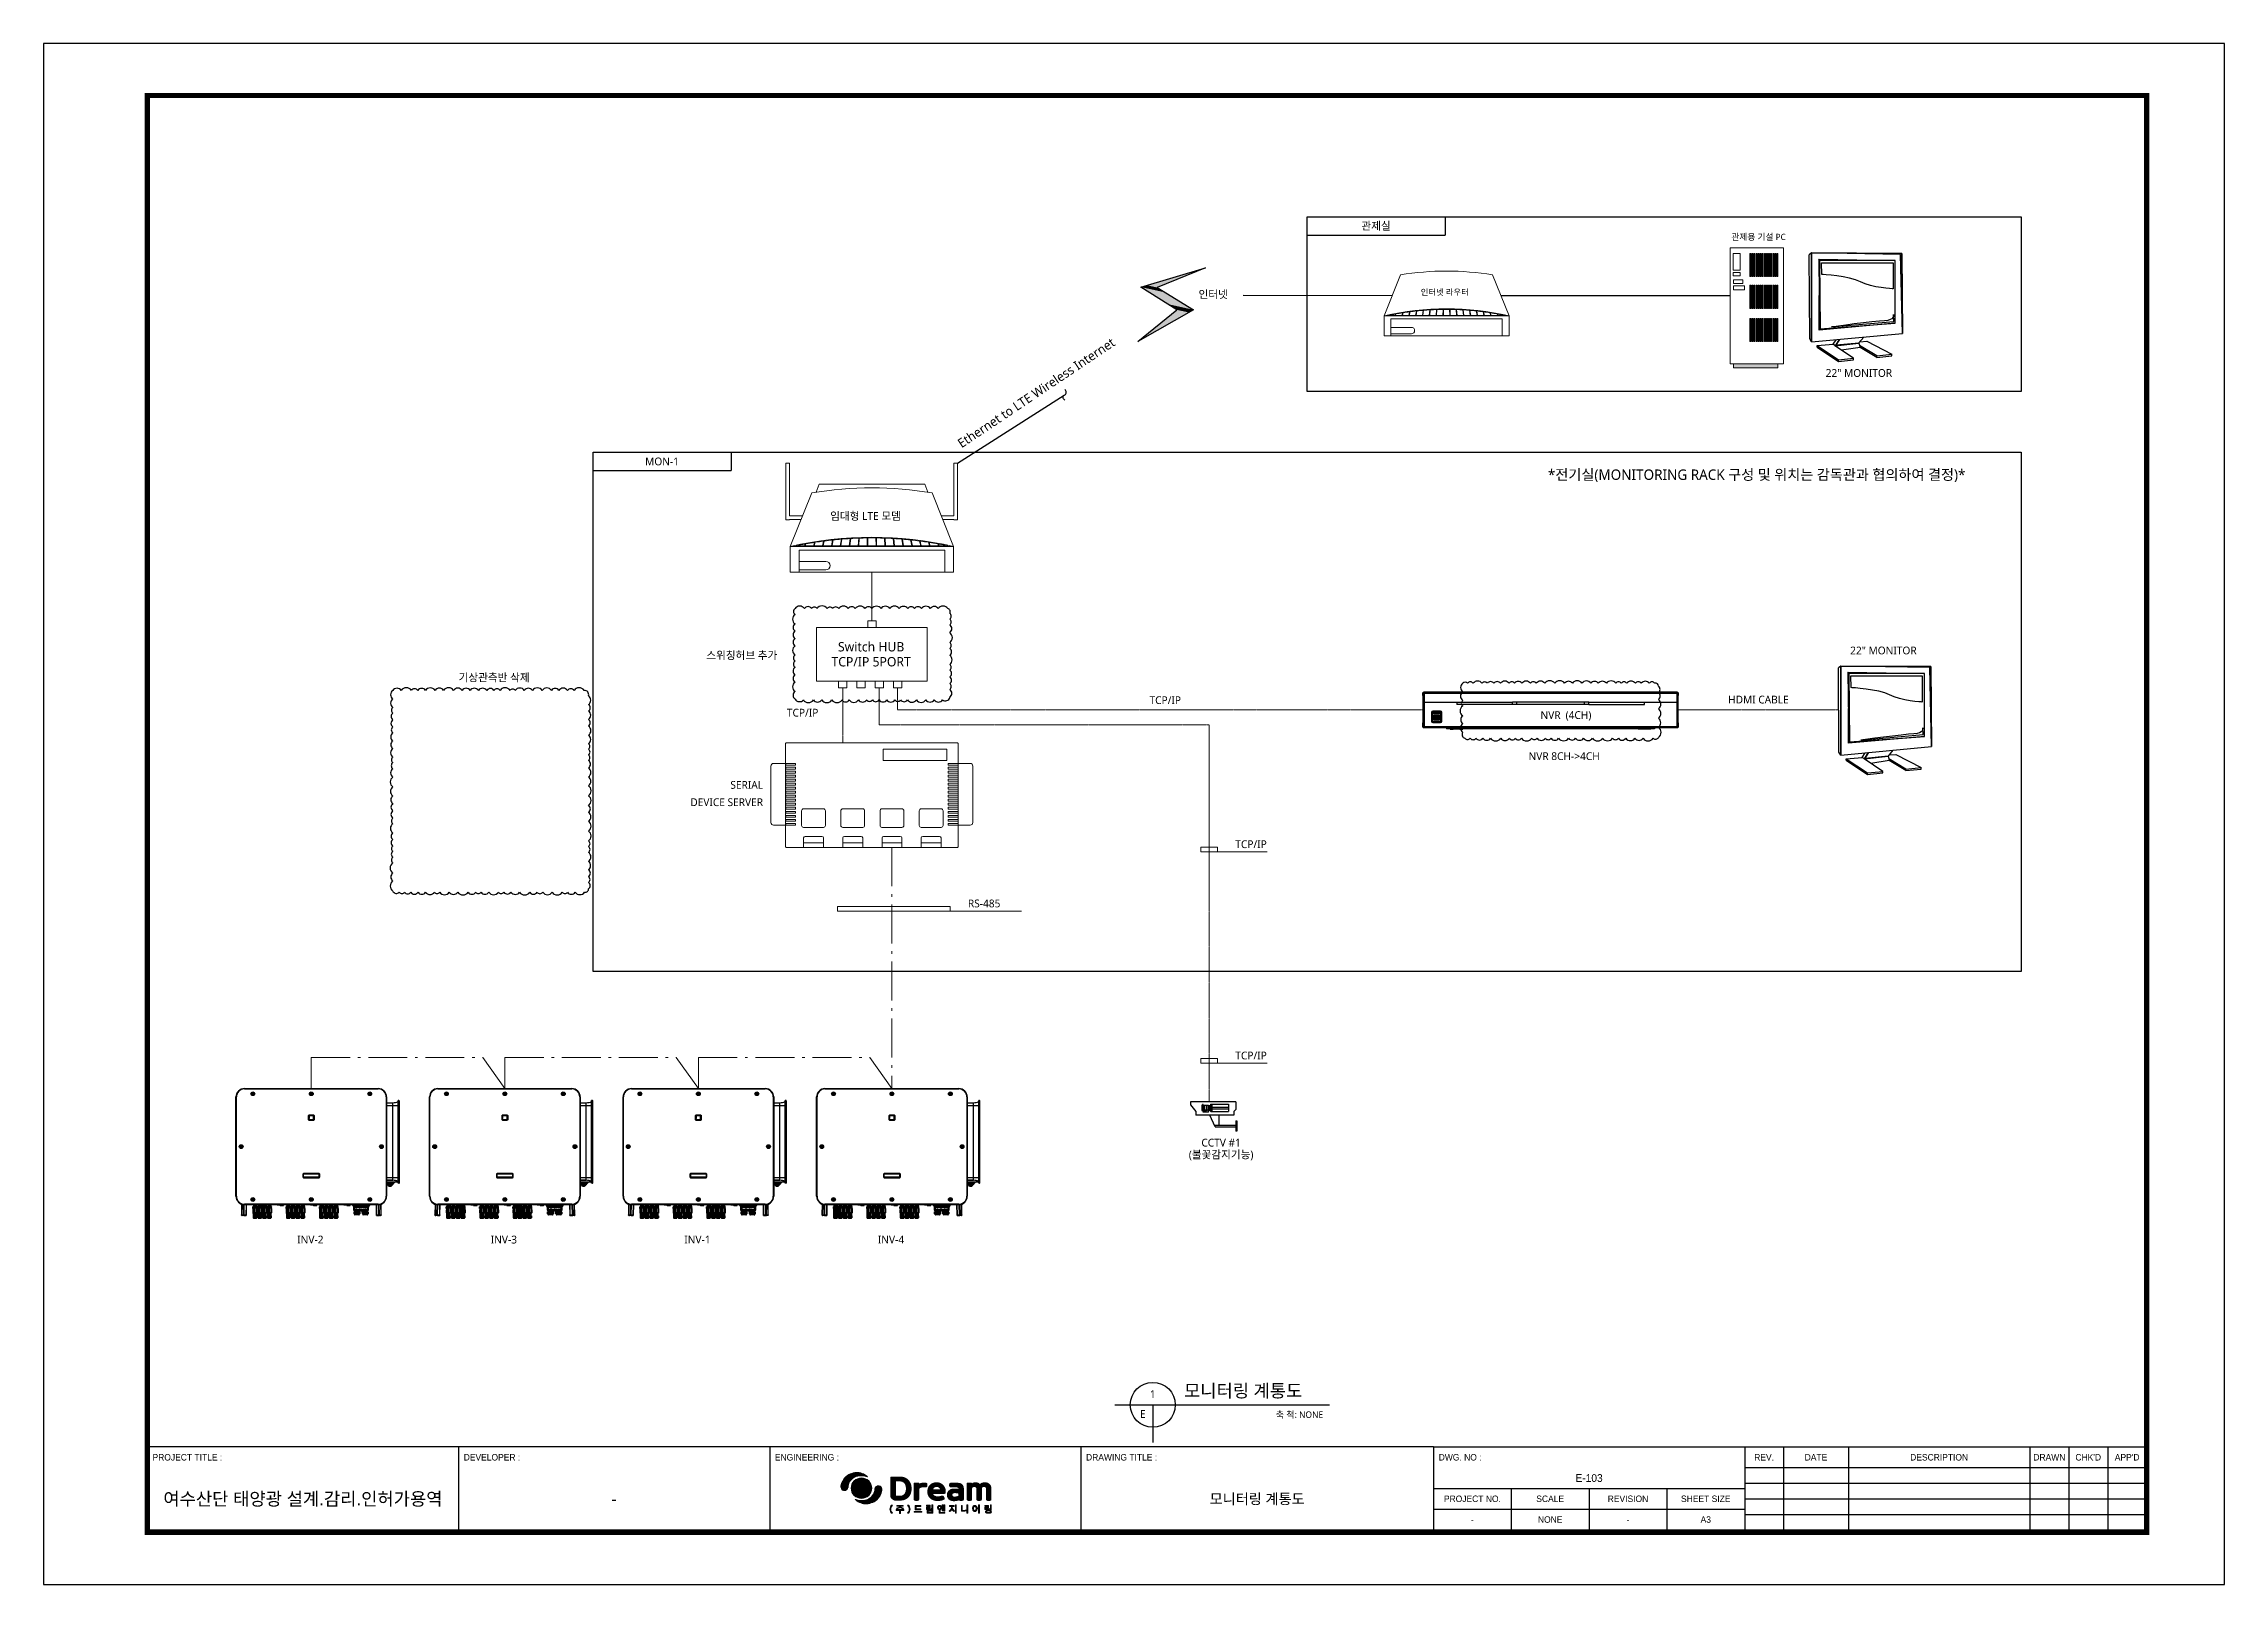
# Model space of a CAD drawing. Header units: millimetres. Extents: x 10297564 to 11610295, y -9287743 to -8409454.
# Drawn here: x 10549864 to 10633964, y -8795210 to -8735810 of the extents above; entities that cross this region are included whole.
import ezdxf
from ezdxf.enums import TextEntityAlignment as Align

# ---------------------------------------------------------------- set-up
doc = ezdxf.new("R2010")
doc.units = ezdxf.units.MM
doc.header["$LTSCALE"] = 100
for name, pattern in [('CEN1', [22, 15, -3, 1, -3]), ('H', [0.375, 0.25, -0.125]), ('PHANTOM', [2.5, 1.25, -0.25, 0.25, -0.25, 0.25, -0.25])]:
    doc.linetypes.add(name, pattern=pattern)
for name, color, linetype in [('-0', 7, 'Continuous'), ('_도곽_마크', 7, 'Continuous'), ('BOX', 7, 'Continuous'), ('BOX_Def', 8, 'Continuous'), ('D-TEXT2', 7, 'Continuous'), ('E-TEXT', 7, 'Continuous'), ('E-WIRE', 4, 'Continuous'), ('E_SYM', 1, 'Continuous'), ('text', 7, 'Continuous'), ('YS', 11, 'Continuous')]:
    doc.layers.add(name, color=color, linetype=linetype)
doc.layers.add('250725 수정사항', color=21, linetype='Continuous', plot=False)
for name, color, linetype, lineweight in [('DIJ1-TEXT', 7, 'Continuous', 5), ('e-line', 3, 'Continuous', 35), ('TITLE', 7, 'Continuous', 0)]:
    doc.layers.add(name, color=color, linetype=linetype, lineweight=lineweight)
doc.styles.add('MG', font='malgun.ttf')
doc.styles.add('RomanS', font='Dotum.ttf')
doc.styles.add('TITLE', font='H2GTRE.TTF')

msp = doc.modelspace()

# ---------------------------------------------------------------- texts
at = {"color": 0, "ltscale": 100, "style": 'MG'}
for s, p in [('CCTV #1', (10595273.6, -8778179.3)), ('(불꽃감지기능)', (10595273.6, -8778649.2))]:
    msp.add_text(s, height=300, dxfattribs=at).set_placement(p, align=Align.MIDDLE)
at = {"layer": '250725 수정사항', "ltscale": 1.8, "style": 'MG'}
for s, p in [('스위칭허브 추가', (10575419.7, -8759390.8)), ('기상관측반 삭제', (10565869.6, -8760245.3)), ('NVR 8CH->4CH', (10607129.6, -8763279.9))]:
    msp.add_text(s, height=300, dxfattribs=at).set_placement(p, align=Align.MIDDLE_LEFT)
at = {"layer": 'D-TEXT2', "color": 0, "style": 'MG'}
msp.add_text('모니터링 계통도', height=500, dxfattribs=at).set_placement((10593842.3, -8787994.5))
for s, p in [('1', (10592637.1, -8788028)), ('E', (10592253.5, -8788793.2))]:
    msp.add_text(s, height=300, dxfattribs=at).set_placement(p, align=Align.CENTER)
msp.add_text('축 척: NONE', height=250, dxfattribs=at).set_placement((10599208.8, -8788666.5), align=Align.MIDDLE_RIGHT)
at = {"layer": 'DIJ1-TEXT', "color": 2, "style": 'RomanS'}
for s, height, p in [('E-103', 300, (10609464, -8791109.7)), ('모니터링 계통도', 400, (10596664, -8791909.7)), ('NONE', 250, (10607964, -8792709.7)), ('A3', 250, (10613964, -8792709.7))]:
    msp.add_text(s, height=height, dxfattribs=at).set_placement(p, align=Align.MIDDLE)
for p in [(10604964, -8792709.7), (10610964, -8792709.7)]:
    msp.add_text('-', height=250, dxfattribs=at).set_placement(p, align=Align.MIDDLE_CENTER)
at = {"layer": 'E-TEXT', "style": 'MG'}
for s, height, p in [('관제실', 300, (10601249.9, -8742836.3)), ('22" MONITOR', 300, (10619869.5, -8748507.2)), ('MON-1', 300, (10573713, -8751918.1)), ('Switch HUB', 361.17, (10581775.9, -8759061.6)), ('TCP/IP 5PORT', 361.171, (10581775.9, -8759639.5)), ('22" MONITOR', 300, (10620814.5, -8759206)), ('TCP/IP', 300, (10593119.8, -8761121)), ('HDMI CABLE', 300, (10615993.8, -8761098.7)), ('NVR', 300, (10607978, -8761696.3)), ('(4CH)', 300, (10609055, -8761696.3))]:
    msp.add_text(s, height=height, dxfattribs=at).set_placement(p, align=Align.MIDDLE_CENTER)
for s, height, p in [('인터넷', 300, (10594402.2, -8745623.6)), ('인터넷 라우터', 229.79, (10602971.8, -8745506.4)), ('*전기실(MONITORING RACK 구성 및 위치는 감독관과 협의하여 결정)*', 400, (10607874.3, -8752627.4)), ('임대형 LTE 모뎀', 300, (10580197.7, -8754171.1)), ('TCP/IP', 300, (10578527.2, -8761752.8)), ('TCP/IP', 300, (10595819.7, -8766823.8)), ('RS-485', 300, (10585508.3, -8769108.7)), ('TCP/IP', 300, (10595819.7, -8774970.1))]:
    msp.add_text(s, height=height, dxfattribs=at).set_placement(p)
msp.add_text('Ethernet to LTE Wireless Internet', height=355.355, rotation=33.834967, dxfattribs=at).set_placement((10585267.2, -8751411.8))
for s, p in [('DEVICE SERVER', (10577608.7, -8765204.8)), ('SERIAL', (10577608.7, -8764537.3))]:
    msp.add_text(s, height=300, dxfattribs=at).set_placement(p, align=Align.RIGHT)
at = {"layer": 'text', "style": 'MG'}
for s, height, p in [('관제용 기설 PC', 240, (10615998.2, -8743381.1)), ('INV-2', 300.36, (10560150.8, -8782067.6)), ('INV-3', 300.36, (10567614.7, -8782067.6)), ('INV-1', 300.36, (10575078.5, -8782067.6)), ('INV-4', 300.36, (10582542.3, -8782067.6))]:
    msp.add_text(s, height=height, dxfattribs=at).set_placement(p, align=Align.CENTER)

# ---------------------------------------------------------------- blocks, each defined once
blk = doc.blocks.new('DREAM_CI')
at = {"linetype": 'ByBlock', "true_color": 0x122a88}
for points in [[(39.14, -3.72, -0.068886), (40.33, -3.38, -0.045364), (41.28, -3.33, -0.033233), (42.3, -3.42, -0.017759), (42.95, -3.55, -0.010246), (43.28, -3.64, -0.00636), (43.65, -3.74, 0.083759), (42.11, -2.66, 0.10346), (40.02, -2.12, 0.181699), (35.66, -3.57, 0.178184), (33.75, -7.13, 0.194012), (34.08, -8.4, 0.604488), (36.36, -7.75, 0.035127), (36.38, -7.55, -0.061322), (36.49, -6.73, -0.142673), (37.76, -4.64, -0.088034)], [(48.96, -8.76, 0.194012), (48.63, -7.49, 0.604488), (46.34, -8.14, 0.035127), (46.32, -8.34, -0.061322), (46.21, -9.16, -0.142673), (44.95, -11.25, -0.088034), (43.56, -12.17, -0.068886), (42.37, -12.51, -0.045364), (41.43, -12.56, -0.033233), (40.41, -12.47, -0.017759), (39.75, -12.34, -0.010246), (39.43, -12.25, -0.00636), (39.06, -12.15, 0.083759), (40.6, -13.23, 0.10346), (42.68, -13.77, 0.181699), (47.05, -12.32, 0.178184)], [(62.65, -6.13), (61.01, -6.13), (61.01, -12.14), (61.01, -12.16), (61.01, -12.17), (61.01, -12.19), (61.01, -12.2), (61.02, -12.22), (61.02, -12.23), (61.03, -12.25), (61.03, -12.26), (61.04, -12.27), (61.05, -12.29), (61.05, -12.3), (61.06, -12.31), (61.07, -12.32), (61.08, -12.33), (61.09, -12.34), (61.11, -12.35), (61.12, -12.36), (61.13, -12.37), (61.15, -12.38), (61.16, -12.39), (61.18, -12.4), (61.19, -12.41), (61.21, -12.42), (61.23, -12.42), (61.25, -12.43), (61.28, -12.44), (61.3, -12.44), (61.33, -12.45), (61.35, -12.45), (61.38, -12.46), (61.41, -12.46), (61.44, -12.47), (61.47, -12.47), (61.51, -12.48), (61.54, -12.48), (61.58, -12.48), (61.62, -12.48), (61.66, -12.48), (61.7, -12.49), (61.74, -12.49), (61.78, -12.49), (61.83, -12.49), (61.87, -12.49), (61.92, -12.49), (61.96, -12.49), (62, -12.48), (62.04, -12.48), (62.08, -12.48), (62.11, -12.48), (62.15, -12.48), (62.18, -12.47), (62.22, -12.47), (62.25, -12.46), (62.28, -12.46), (62.3, -12.45), (62.33, -12.45), (62.36, -12.44), (62.38, -12.44), (62.4, -12.43), (62.42, -12.42), (62.44, -12.42), (62.46, -12.41), (62.48, -12.4), (62.5, -12.39), (62.51, -12.38), (62.52, -12.37), (62.54, -12.36), (62.55, -12.35), (62.56, -12.34), (62.57, -12.33), (62.58, -12.32), (62.59, -12.31), (62.6, -12.3), (62.61, -12.29), (62.62, -12.27), (62.63, -12.26), (62.63, -12.25), (62.64, -12.23), (62.64, -12.22), (62.64, -12.2), (62.65, -12.19), (62.65, -12.17), (62.65, -12.16), (62.65, -12.14), (62.65, -8.44), (62.68, -8.3), (62.72, -8.18), (62.78, -8.07), (62.86, -7.95), (62.95, -7.86), (63.04, -7.78), (63.15, -7.7), (63.26, -7.64), (63.38, -7.58), (63.51, -7.54), (63.64, -7.51), (63.77, -7.49), (63.88, -7.48), (65.34, -7.48), (65.36, -7.48), (65.38, -7.48), (65.4, -7.48), (65.42, -7.48), (65.44, -7.47), (65.45, -7.47), (65.47, -7.47), (65.49, -7.46), (65.5, -7.45), (65.52, -7.45), (65.53, -7.44), (65.54, -7.43), (65.56, -7.43), (65.57, -7.42), (65.58, -7.41), (65.59, -7.4), (65.6, -7.39), (65.61, -7.38), (65.62, -7.36), (65.63, -7.35), (65.64, -7.34), (65.65, -7.32), (65.65, -7.31), (65.66, -7.29), (65.67, -7.27), (65.67, -7.25), (65.68, -7.23), (65.68, -7.21), (65.69, -7.19), (65.69, -7.17), (65.7, -7.14), (65.7, -7.12), (65.71, -7.09), (65.71, -7.06), (65.71, -7.03), (65.71, -7), (65.72, -6.97), (65.72, -6.94), (65.72, -6.91), (65.72, -6.87), (65.72, -6.84), (65.72, -6.8), (65.72, -6.76), (65.72, -6.73), (65.72, -6.69), (65.72, -6.66), (65.72, -6.62), (65.71, -6.59), (65.71, -6.56), (65.71, -6.53), (65.71, -6.51), (65.7, -6.48), (65.7, -6.45), (65.69, -6.43), (65.69, -6.41), (65.68, -6.39), (65.68, -6.36), (65.67, -6.35), (65.67, -6.33), (65.66, -6.31), (65.65, -6.29), (65.65, -6.28), (65.64, -6.26), (65.63, -6.25), (65.62, -6.24), (65.61, -6.23), (65.6, -6.22), (65.59, -6.21), (65.58, -6.2), (65.57, -6.19), (65.56, -6.18), (65.54, -6.17), (65.53, -6.16), (65.52, -6.16), (65.5, -6.15), (65.49, -6.15), (65.47, -6.14), (65.45, -6.14), (65.44, -6.13), (65.42, -6.13), (65.4, -6.13), (65.38, -6.13), (65.36, -6.13), (65.34, -6.13), (64.07, -6.13), (64.03, -6.13), (63.99, -6.13), (63.95, -6.13), (63.92, -6.13), (63.88, -6.14), (63.84, -6.14), (63.8, -6.15), (63.77, -6.15), (63.73, -6.16), (63.69, -6.17), (63.65, -6.18), (63.62, -6.18), (63.58, -6.19), (63.54, -6.21), (63.5, -6.22), (63.46, -6.23), (63.43, -6.24), (63.39, -6.26), (63.35, -6.27), (63.31, -6.29), (63.28, -6.3), (63.24, -6.32), (63.2, -6.34), (63.17, -6.36), (63.13, -6.38), (63.1, -6.4), (63.06, -6.42), (63.03, -6.44), (63, -6.46), (62.97, -6.49), (62.94, -6.51), (62.91, -6.54), (62.88, -6.56), (62.85, -6.59), (62.82, -6.61), (62.79, -6.64), (62.77, -6.67), (62.74, -6.7), (62.72, -6.73), (62.69, -6.76), (62.67, -6.79), (62.65, -6.82)], [(80.69, -6.13), (80.69, -12.14), (80.69, -12.16), (80.69, -12.17), (80.7, -12.19), (80.7, -12.2), (80.7, -12.22), (80.71, -12.23), (80.71, -12.25), (80.72, -12.26), (80.72, -12.27), (80.73, -12.29), (80.74, -12.3), (80.75, -12.31), (80.76, -12.32), (80.77, -12.33), (80.78, -12.34), (80.79, -12.35), (80.8, -12.36), (80.82, -12.37), (80.83, -12.38), (80.85, -12.39), (80.86, -12.4), (80.88, -12.41), (80.9, -12.42), (80.92, -12.42), (80.94, -12.43), (80.96, -12.44), (80.99, -12.44), (81.01, -12.45), (81.04, -12.45), (81.07, -12.46), (81.1, -12.46), (81.13, -12.47), (81.16, -12.47), (81.19, -12.48), (81.23, -12.48), (81.26, -12.48), (81.3, -12.48), (81.34, -12.48), (81.38, -12.49), (81.43, -12.49), (81.47, -12.49), (81.51, -12.49), (81.56, -12.49), (81.6, -12.49), (81.64, -12.49), (81.69, -12.48), (81.73, -12.48), (81.76, -12.48), (81.8, -12.48), (81.83, -12.48), (81.87, -12.47), (81.9, -12.47), (81.93, -12.46), (81.96, -12.46), (81.99, -12.45), (82.02, -12.45), (82.04, -12.44), (82.07, -12.44), (82.09, -12.43), (82.11, -12.42), (82.13, -12.42), (82.15, -12.41), (82.16, -12.4), (82.18, -12.39), (82.2, -12.38), (82.21, -12.37), (82.22, -12.36), (82.24, -12.35), (82.25, -12.34), (82.26, -12.33), (82.27, -12.32), (82.28, -12.31), (82.29, -12.3), (82.3, -12.29), (82.3, -12.27), (82.31, -12.26), (82.32, -12.25), (82.32, -12.23), (82.33, -12.22), (82.33, -12.2), (82.33, -12.19), (82.33, -12.17), (82.33, -12.16), (82.34, -12.14), (82.34, -8.04), (82.34, -8), (82.34, -7.97), (82.35, -7.94), (82.36, -7.9), (82.37, -7.87), (82.38, -7.85), (82.39, -7.82), (82.41, -7.79), (82.42, -7.76), (82.44, -7.74), (82.45, -7.72), (82.47, -7.69), (82.49, -7.67), (82.51, -7.65), (82.53, -7.63), (82.55, -7.61), (82.57, -7.58), (82.59, -7.56), (82.62, -7.54), (82.64, -7.52), (82.67, -7.5), (82.7, -7.49), (82.73, -7.47), (82.75, -7.45), (82.78, -7.44), (82.81, -7.42), (82.85, -7.41), (82.88, -7.39), (82.91, -7.38), (82.94, -7.37), (82.98, -7.36), (83.01, -7.35), (83.05, -7.34), (83.09, -7.33), (83.13, -7.33), (83.17, -7.32), (83.21, -7.32), (83.25, -7.32), (83.28, -7.32), (83.33, -7.32), (83.37, -7.32), (83.41, -7.32), (83.45, -7.33), (83.49, -7.33), (83.53, -7.34), (83.57, -7.34), (83.6, -7.35), (83.64, -7.36), (83.68, -7.37), (83.71, -7.38), (83.75, -7.39), (83.78, -7.4), (83.81, -7.41), (83.85, -7.43), (83.88, -7.44), (83.91, -7.46), (83.94, -7.48), (83.97, -7.49), (84, -7.51), (84.02, -7.53), (84.05, -7.55), (84.07, -7.58), (84.1, -7.6), (84.12, -7.62), (84.14, -7.64), (84.16, -7.67), (84.18, -7.69), (84.2, -7.71), (84.21, -7.74), (84.23, -7.77), (84.24, -7.79), (84.25, -7.82), (84.26, -7.85), (84.27, -7.87), (84.28, -7.9), (84.29, -7.93), (84.3, -7.96), (84.3, -7.99), (84.3, -8.02), (84.31, -8.05), (84.31, -8.08), (84.31, -12.14), (84.31, -12.16), (84.31, -12.17), (84.31, -12.19), (84.31, -12.2), (84.32, -12.22), (84.32, -12.23), (84.33, -12.25), (84.33, -12.26), (84.34, -12.27), (84.35, -12.29), (84.35, -12.3), (84.36, -12.31), (84.37, -12.32), (84.38, -12.33), (84.39, -12.34), (84.41, -12.35), (84.42, -12.36), (84.43, -12.37), (84.45, -12.38), (84.46, -12.39), (84.48, -12.4), (84.49, -12.41), (84.51, -12.42), (84.53, -12.42), (84.55, -12.43), (84.58, -12.44), (84.6, -12.44), (84.63, -12.45), (84.65, -12.45), (84.68, -12.46), (84.71, -12.46), (84.74, -12.47), (84.77, -12.47), (84.81, -12.48), (84.84, -12.48), (84.88, -12.48), (84.92, -12.48), (84.96, -12.48), (85, -12.49), (85.04, -12.49), (85.08, -12.49), (85.13, -12.49), (85.17, -12.49), (85.22, -12.49), (85.26, -12.49), (85.3, -12.48), (85.34, -12.48), (85.38, -12.48), (85.41, -12.48), (85.45, -12.48), (85.48, -12.47), (85.52, -12.47), (85.55, -12.46), (85.58, -12.46), (85.6, -12.45), (85.63, -12.45), (85.66, -12.44), (85.68, -12.44), (85.7, -12.43), (85.72, -12.42), (85.74, -12.42), (85.76, -12.41), (85.78, -12.4), (85.8, -12.39), (85.81, -12.38), (85.82, -12.37), (85.84, -12.36), (85.85, -12.35), (85.86, -12.34), (85.87, -12.33), (85.88, -12.32), (85.89, -12.31), (85.9, -12.3), (85.91, -12.29), (85.92, -12.27), (85.92, -12.26), (85.93, -12.25), (85.94, -12.23), (85.94, -12.22), (85.94, -12.2), (85.95, -12.19), (85.95, -12.17), (85.95, -12.16), (85.95, -12.14), (85.95, -8.05), (85.95, -8.02), (85.96, -7.98), (85.96, -7.95), (85.97, -7.92), (85.98, -7.89), (85.98, -7.87), (85.99, -7.84), (86.01, -7.81), (86.02, -7.78), (86.03, -7.76), (86.05, -7.73), (86.06, -7.71), (86.08, -7.68), (86.1, -7.66), (86.11, -7.64), (86.13, -7.61), (86.15, -7.59), (86.18, -7.57), (86.2, -7.55), (86.22, -7.53), (86.25, -7.51), (86.27, -7.49), (86.3, -7.47), (86.33, -7.45), (86.36, -7.43), (86.39, -7.42), (86.42, -7.4), (86.45, -7.39), (86.48, -7.37), (86.51, -7.36), (86.55, -7.35), (86.58, -7.34), (86.62, -7.33), (86.66, -7.32), (86.7, -7.32), (86.74, -7.31), (86.78, -7.31), (86.82, -7.31), (86.86, -7.31), (86.91, -7.31), (86.95, -7.31), (86.99, -7.31), (87.03, -7.32), (87.07, -7.32), (87.11, -7.32), (87.15, -7.33), (87.19, -7.34), (87.22, -7.35), (87.26, -7.35), (87.29, -7.36), (87.33, -7.38), (87.36, -7.39), (87.39, -7.4), (87.42, -7.41), (87.45, -7.43), (87.48, -7.44), (87.51, -7.46), (87.54, -7.48), (87.57, -7.5), (87.6, -7.52), (87.62, -7.54), (87.65, -7.56), (87.67, -7.58), (87.7, -7.6), (87.72, -7.62), (87.74, -7.65), (87.76, -7.67), (87.77, -7.69), (87.79, -7.72), (87.8, -7.74), (87.82, -7.77), (87.83, -7.8), (87.84, -7.82), (87.85, -7.85), (87.86, -7.88), (87.87, -7.91), (87.87, -7.94), (87.88, -7.97), (87.88, -8), (87.88, -8.03), (87.88, -8.06), (87.88, -12.14), (87.88, -12.16), (87.88, -12.17), (87.89, -12.19), (87.89, -12.2), (87.89, -12.22), (87.9, -12.23), (87.9, -12.25), (87.91, -12.26), (87.91, -12.27), (87.92, -12.29), (87.93, -12.3), (87.94, -12.31), (87.95, -12.32), (87.96, -12.33), (87.97, -12.34), (87.98, -12.35), (87.99, -12.36), (88.01, -12.37), (88.02, -12.38), (88.04, -12.39), (88.05, -12.4), (88.07, -12.41), (88.09, -12.42), (88.11, -12.42), (88.13, -12.43), (88.15, -12.44), (88.18, -12.44), (88.2, -12.45), (88.23, -12.45), (88.26, -12.46), (88.29, -12.46), (88.32, -12.47), (88.35, -12.47), (88.38, -12.48), (88.42, -12.48), (88.45, -12.48), (88.49, -12.48), (88.53, -12.48), (88.57, -12.49), (88.61, -12.49), (88.66, -12.49), (88.7, -12.49), (88.75, -12.49), (88.79, -12.49), (88.83, -12.49), (88.88, -12.48), (88.91, -12.48), (88.95, -12.48), (88.99, -12.48), (89.02, -12.48), (89.06, -12.47), (89.09, -12.47), (89.12, -12.46), (89.15, -12.46), (89.18, -12.45), (89.21, -12.45), (89.23, -12.44), (89.26, -12.44), (89.28, -12.43), (89.3, -12.42), (89.32, -12.42), (89.34, -12.41), (89.35, -12.4), (89.37, -12.39), (89.39, -12.38), (89.4, -12.37), (89.41, -12.36), (89.43, -12.35), (89.44, -12.34), (89.45, -12.33), (89.46, -12.32), (89.47, -12.31), (89.48, -12.3), (89.49, -12.29), (89.49, -12.27), (89.5, -12.26), (89.51, -12.25), (89.51, -12.23), (89.52, -12.22), (89.52, -12.2), (89.52, -12.19), (89.52, -12.17), (89.52, -12.16), (89.53, -12.14), (89.53, -8.16), (89.52, -8.12), (89.52, -8.08), (89.52, -8.04), (89.52, -8), (89.52, -7.96), (89.51, -7.92), (89.51, -7.88), (89.51, -7.84), (89.5, -7.8), (89.49, -7.76), (89.49, -7.72), (89.48, -7.68), (89.47, -7.65), (89.47, -7.61), (89.46, -7.57), (89.45, -7.53), (89.44, -7.49), (89.43, -7.45), (89.42, -7.41), (89.4, -7.37), (89.39, -7.34), (89.38, -7.3), (89.37, -7.26), (89.35, -7.22), (89.34, -7.19), (89.32, -7.15), (89.3, -7.12), (89.29, -7.08), (89.27, -7.05), (89.25, -7.01), (89.23, -6.98), (89.21, -6.94), (89.19, -6.91), (89.17, -6.88), (89.15, -6.84), (89.13, -6.81), (89.11, -6.78), (89.08, -6.75), (89.06, -6.72), (89.03, -6.69), (89.01, -6.66), (88.98, -6.63), (88.95, -6.6), (88.93, -6.57), (88.9, -6.54), (88.87, -6.52), (88.84, -6.49), (88.81, -6.46), (88.78, -6.44), (88.75, -6.41), (88.72, -6.39), (88.68, -6.37), (88.65, -6.34), (88.61, -6.32), (88.58, -6.3), (88.54, -6.28), (88.51, -6.26), (88.47, -6.24), (88.43, -6.22), (88.39, -6.2), (88.35, -6.18), (88.31, -6.16), (88.27, -6.14), (88.23, -6.13), (88.19, -6.11), (88.15, -6.09), (88.1, -6.08), (88.06, -6.07), (88.02, -6.05), (87.97, -6.04), (87.92, -6.03), (87.88, -6.02), (87.83, -6.01), (87.78, -6), (87.73, -6), (87.68, -5.99), (87.63, -5.98), (87.58, -5.98), (87.53, -5.97), (87.48, -5.97), (87.43, -5.97), (87.37, -5.97), (87.32, -5.96), (87.26, -5.96), (87.2, -5.96), (87.14, -5.97), (87.08, -5.97), (87.02, -5.97), (86.96, -5.97), (86.91, -5.98), (86.85, -5.99), (86.79, -5.99), (86.74, -6), (86.69, -6.01), (86.63, -6.02), (86.58, -6.03), (86.53, -6.04), (86.48, -6.05), (86.43, -6.06), (86.39, -6.08), (86.34, -6.09), (86.29, -6.11), (86.25, -6.12), (86.21, -6.14), (86.16, -6.16), (86.12, -6.18), (86.08, -6.2), (86.04, -6.22), (86, -6.24), (85.96, -6.26), (85.92, -6.28), (85.89, -6.3), (85.85, -6.33), (85.81, -6.35), (85.78, -6.37), (85.74, -6.4), (85.71, -6.42), (85.67, -6.44), (85.64, -6.47), (85.61, -6.5), (85.58, -6.52), (85.55, -6.55), (85.52, -6.57), (85.49, -6.6), (85.46, -6.63), (85.43, -6.66), (85.41, -6.63), (85.39, -6.61), (85.36, -6.58), (85.34, -6.56), (85.32, -6.53), (85.29, -6.51), (85.26, -6.49), (85.24, -6.46), (85.21, -6.44), (85.18, -6.42), (85.15, -6.39), (85.12, -6.37), (85.08, -6.35), (85.05, -6.33), (85.01, -6.3), (84.98, -6.28), (84.94, -6.26), (84.9, -6.24), (84.87, -6.22), (84.83, -6.2), (84.79, -6.18), (84.75, -6.16), (84.7, -6.14), (84.66, -6.12), (84.62, -6.1), (84.58, -6.09), (84.53, -6.07), (84.49, -6.06), (84.44, -6.05), (84.4, -6.03), (84.35, -6.02), (84.31, -6.01), (84.26, -6), (84.22, -5.99), (84.17, -5.99), (84.12, -5.98), (84.07, -5.98), (84.03, -5.97), (83.98, -5.97), (83.93, -5.97), (83.88, -5.96), (83.83, -5.96), (83.77, -5.96), (83.72, -5.97), (83.66, -5.97), (83.61, -5.97), (83.56, -5.97), (83.51, -5.98), (83.46, -5.98), (83.41, -5.99), (83.36, -6), (83.32, -6), (83.27, -6.01), (83.23, -6.02), (83.19, -6.03), (83.14, -6.04), (83.1, -6.05), (83.06, -6.06), (83.03, -6.08), (82.99, -6.09), (82.95, -6.11), (82.92, -6.12), (82.88, -6.14), (82.85, -6.15), (82.82, -6.17), (82.79, -6.19), (82.76, -6.21), (82.72, -6.22), (82.69, -6.24), (82.66, -6.26), (82.63, -6.28), (82.6, -6.3), (82.58, -6.32), (82.55, -6.34), (82.52, -6.36), (82.49, -6.38), (82.46, -6.41), (82.44, -6.43), (82.41, -6.45), (82.38, -6.47), (82.36, -6.49), (82.33, -6.52), (82.31, -6.54), (82.29, -6.57), (82.29, -6.13)]]:
    blk.add_hatch(color=166, dxfattribs=at).paths.add_polyline_path(points)
at = {"linetype": 'ByBlock', "true_color": 0x8ec31f}
h = blk.add_hatch(color=62, dxfattribs=at)
edge = h.paths.add_edge_path()
edge.add_ellipse((41.35, -7.95), major_axis=(0, 3.82), ratio=0.999894, start_angle=0, end_angle=360)
at = {"linetype": 'ByBlock', "true_color": 0x122a88}
h = blk.add_hatch(color=166, dxfattribs=at)
h.paths.add_polyline_path([(59.62, -9.64), (59.64, -9.56), (59.66, -9.48), (59.68, -9.4), (59.7, -9.32), (59.72, -9.24), (59.74, -9.16), (59.75, -9.08), (59.77, -8.99), (59.78, -8.91), (59.79, -8.82), (59.8, -8.74), (59.81, -8.65), (59.82, -8.56), (59.82, -8.47), (59.83, -8.38), (59.83, -8.29), (59.83, -8.2), (59.83, -8.11), (59.83, -8.02), (59.83, -7.93), (59.83, -7.84), (59.82, -7.75), (59.82, -7.66), (59.81, -7.57), (59.8, -7.49), (59.79, -7.4), (59.78, -7.32), (59.77, -7.23), (59.75, -7.15), (59.74, -7.07), (59.72, -6.98), (59.7, -6.9), (59.68, -6.82), (59.66, -6.74), (59.64, -6.66), (59.62, -6.59), (59.59, -6.51), (59.57, -6.43), (59.54, -6.36), (59.51, -6.28), (59.48, -6.21), (59.45, -6.14), (59.42, -6.07), (59.39, -6), (59.35, -5.93), (59.32, -5.86), (59.28, -5.79), (59.25, -5.72), (59.21, -5.66), (59.17, -5.6), (59.13, -5.53), (59.08, -5.47), (59.04, -5.41), (59, -5.35), (58.95, -5.29), (58.91, -5.23), (58.86, -5.18), (58.81, -5.12), (58.76, -5.07), (58.71, -5.01), (58.66, -4.96), (58.6, -4.91), (58.55, -4.86), (58.49, -4.81), (58.43, -4.76), (58.38, -4.72), (58.32, -4.67), (58.26, -4.63), (58.2, -4.58), (58.13, -4.54), (58.07, -4.5), (58.01, -4.46), (57.94, -4.42), (57.87, -4.38), (57.81, -4.35), (57.74, -4.31), (57.67, -4.28), (57.6, -4.24), (57.52, -4.21), (57.45, -4.18), (57.37, -4.15), (57.3, -4.12), (57.22, -4.09), (57.15, -4.07), (57.07, -4.04), (56.99, -4.02), (56.91, -4), (56.83, -3.98), (56.74, -3.96), (56.66, -3.94), (56.58, -3.93), (56.49, -3.91), (56.41, -3.9), (56.32, -3.89), (56.23, -3.88), (56.15, -3.87), (56.06, -3.86), (55.97, -3.85), (55.88, -3.85), (55.79, -3.85), (55.69, -3.84), (55.6, -3.84), (52.28, -3.84), (52.28, -10.95), (52.28, -10.97), (52.28, -10.98), (52.28, -11), (52.28, -11.02), (52.29, -11.04), (52.29, -11.06), (52.3, -11.08), (52.3, -11.1), (52.31, -11.12), (52.31, -11.15), (52.32, -11.17), (52.33, -11.19), (52.34, -11.21), (52.35, -11.23), (52.36, -11.25), (52.37, -11.28), (52.38, -11.3), (52.4, -11.32), (52.41, -11.35), (52.43, -11.37), (52.44, -11.39), (52.46, -11.42), (52.47, -11.44), (52.49, -11.46), (52.51, -11.49), (52.52, -11.51), (52.54, -11.53), (52.56, -11.55), (52.57, -11.57), (52.59, -11.59), (52.61, -11.62), (52.63, -11.64), (52.65, -11.66), (52.66, -11.68), (52.68, -11.7), (52.7, -11.72), (52.72, -11.74), (52.74, -11.75), (52.76, -11.77), (52.78, -11.79), (52.8, -11.81), (52.82, -11.83), (52.84, -11.85), (52.86, -11.86), (52.88, -11.88), (52.91, -11.9), (52.93, -11.92), (52.95, -11.94), (52.97, -11.96), (53, -11.97), (53.02, -11.99), (53.04, -12.01), (53.07, -12.03), (53.09, -12.05), (53.12, -12.06), (53.15, -12.08), (53.17, -12.1), (53.2, -12.12), (53.23, -12.13), (53.25, -12.15), (53.28, -12.17), (53.31, -12.19), (53.34, -12.2), (53.37, -12.22), (53.4, -12.24), (53.42, -12.25), (53.45, -12.27), (53.48, -12.28), (53.51, -12.29), (53.53, -12.3), (53.56, -12.31), (53.59, -12.32), (53.62, -12.33), (53.64, -12.34), (53.67, -12.35), (53.69, -12.36), (53.72, -12.36), (53.75, -12.37), (53.77, -12.37), (53.8, -12.38), (53.82, -12.38), (53.85, -12.38), (53.87, -12.38), (53.89, -12.38), (55.6, -12.38), (55.69, -12.38), (55.79, -12.38), (55.88, -12.38), (55.97, -12.37), (56.06, -12.37), (56.15, -12.36), (56.23, -12.35), (56.32, -12.34), (56.41, -12.33), (56.49, -12.31), (56.58, -12.3), (56.66, -12.28), (56.74, -12.27), (56.83, -12.25), (56.91, -12.23), (56.99, -12.2), (57.07, -12.18), (57.15, -12.16), (57.22, -12.13), (57.3, -12.1), (57.37, -12.08), (57.45, -12.05), (57.52, -12.02), (57.6, -11.98), (57.67, -11.95), (57.74, -11.92), (57.81, -11.88), (57.87, -11.84), (57.94, -11.81), (58.01, -11.77), (58.07, -11.73), (58.13, -11.69), (58.2, -11.64), (58.26, -11.6), (58.32, -11.56), (58.38, -11.51), (58.43, -11.46), (58.49, -11.42), (58.55, -11.37), (58.6, -11.32), (58.66, -11.27), (58.71, -11.21), (58.76, -11.16), (58.81, -11.1), (58.86, -11.05), (58.91, -10.99), (58.95, -10.93), (59, -10.88), (59.04, -10.82), (59.08, -10.76), (59.13, -10.69), (59.17, -10.63), (59.21, -10.57), (59.25, -10.5), (59.28, -10.44), (59.32, -10.37), (59.35, -10.3), (59.39, -10.23), (59.42, -10.16), (59.45, -10.09), (59.48, -10.02), (59.51, -9.94), (59.54, -9.87), (59.57, -9.79), (59.59, -9.72)])
h.paths.add_polyline_path([(57.95, -9.23), (57.94, -9.28), (57.92, -9.33), (57.91, -9.38), (57.89, -9.42), (57.87, -9.47), (57.86, -9.52), (57.84, -9.56), (57.82, -9.61), (57.8, -9.65), (57.78, -9.7), (57.76, -9.74), (57.74, -9.78), (57.72, -9.83), (57.69, -9.87), (57.67, -9.91), (57.65, -9.95), (57.62, -9.99), (57.6, -10.03), (57.57, -10.07), (57.54, -10.1), (57.51, -10.14), (57.49, -10.18), (57.46, -10.21), (57.43, -10.25), (57.4, -10.28), (57.36, -10.32), (57.33, -10.35), (57.3, -10.38), (57.26, -10.41), (57.23, -10.44), (57.19, -10.47), (57.16, -10.5), (57.12, -10.53), (57.08, -10.56), (57.04, -10.58), (57.01, -10.61), (56.97, -10.64), (56.93, -10.66), (56.88, -10.68), (56.84, -10.71), (56.8, -10.73), (56.76, -10.75), (56.71, -10.77), (56.67, -10.79), (56.62, -10.81), (56.57, -10.83), (56.53, -10.84), (56.48, -10.86), (56.43, -10.87), (56.38, -10.89), (56.33, -10.9), (56.27, -10.91), (56.22, -10.92), (56.17, -10.93), (56.11, -10.94), (56.06, -10.95), (56, -10.95), (55.95, -10.96), (55.89, -10.96), (55.83, -10.96), (55.77, -10.97), (55.71, -10.97), (55.65, -10.97), (54.26, -10.97), (54.23, -10.97), (54.19, -10.96), (54.15, -10.95), (54.12, -10.94), (54.09, -10.92), (54.07, -10.9), (54.05, -10.88), (54.04, -10.85), (54.03, -10.82), (54.02, -10.78), (54.02, -10.75), (54.02, -5.26), (55.65, -5.26), (55.71, -5.26), (55.77, -5.26), (55.83, -5.26), (55.89, -5.26), (55.95, -5.27), (56, -5.28), (56.06, -5.28), (56.11, -5.29), (56.17, -5.3), (56.22, -5.31), (56.27, -5.32), (56.33, -5.33), (56.38, -5.34), (56.43, -5.36), (56.48, -5.37), (56.53, -5.39), (56.57, -5.4), (56.62, -5.42), (56.67, -5.44), (56.71, -5.46), (56.76, -5.48), (56.8, -5.5), (56.84, -5.53), (56.88, -5.55), (56.93, -5.57), (56.97, -5.6), (57.01, -5.62), (57.04, -5.65), (57.08, -5.68), (57.12, -5.7), (57.16, -5.73), (57.19, -5.76), (57.23, -5.79), (57.26, -5.82), (57.3, -5.85), (57.33, -5.89), (57.36, -5.92), (57.4, -5.95), (57.43, -5.98), (57.46, -6.02), (57.49, -6.05), (57.51, -6.09), (57.54, -6.13), (57.57, -6.17), (57.6, -6.2), (57.62, -6.24), (57.65, -6.28), (57.67, -6.32), (57.69, -6.36), (57.72, -6.4), (57.74, -6.44), (57.76, -6.49), (57.78, -6.53), (57.8, -6.57), (57.82, -6.62), (57.84, -6.66), (57.86, -6.71), (57.87, -6.75), (57.89, -6.8), (57.91, -6.85), (57.92, -6.9), (57.94, -6.95), (57.95, -6.99), (57.96, -7.04), (57.98, -7.09), (57.99, -7.15), (58, -7.2), (58.01, -7.25), (58.02, -7.3), (58.03, -7.35), (58.04, -7.4), (58.04, -7.45), (58.05, -7.51), (58.06, -7.56), (58.06, -7.61), (58.07, -7.67), (58.07, -7.72), (58.08, -7.78), (58.08, -7.83), (58.08, -7.88), (58.09, -7.94), (58.09, -8), (58.09, -8.05), (58.09, -8.11), (58.09, -8.16), (58.09, -8.22), (58.09, -8.28), (58.08, -8.33), (58.08, -8.39), (58.08, -8.44), (58.07, -8.5), (58.07, -8.55), (58.06, -8.61), (58.06, -8.66), (58.05, -8.72), (58.04, -8.77), (58.04, -8.82), (58.03, -8.87), (58.02, -8.93), (58.01, -8.98), (58, -9.03), (57.99, -9.08), (57.98, -9.13), (57.96, -9.18)], flags=16)
h = blk.add_hatch(color=166, dxfattribs=at)
h.paths.add_polyline_path([(68.23, -6.12), (68.17, -6.13), (68.11, -6.15), (68.05, -6.17), (68, -6.19), (67.94, -6.22), (67.88, -6.24), (67.83, -6.27), (67.77, -6.29), (67.72, -6.32), (67.67, -6.34), (67.62, -6.37), (67.57, -6.4), (67.52, -6.43), (67.47, -6.46), (67.42, -6.49), (67.37, -6.52), (67.32, -6.56), (67.28, -6.59), (67.23, -6.63), (67.19, -6.66), (67.14, -6.7), (67.1, -6.74), (67.06, -6.78), (67.01, -6.82), (66.97, -6.86), (66.93, -6.9), (66.89, -6.94), (66.85, -6.98), (66.82, -7.03), (66.78, -7.07), (66.74, -7.12), (66.71, -7.16), (66.67, -7.21), (66.64, -7.26), (66.61, -7.31), (66.57, -7.36), (66.54, -7.41), (66.51, -7.46), (66.48, -7.51), (66.45, -7.56), (66.43, -7.62), (66.4, -7.67), (66.37, -7.73), (66.35, -7.78), (66.32, -7.84), (66.3, -7.9), (66.28, -7.96), (66.26, -8.02), (66.24, -8.08), (66.22, -8.14), (66.2, -8.2), (66.18, -8.26), (66.17, -8.32), (66.15, -8.39), (66.14, -8.45), (66.13, -8.52), (66.12, -8.58), (66.11, -8.65), (66.1, -8.71), (66.09, -8.78), (66.08, -8.85), (66.08, -8.92), (66.07, -8.98), (66.07, -9.05), (66.06, -9.12), (66.06, -9.19), (66.06, -9.27), (66.06, -9.34), (66.06, -9.41), (66.07, -9.49), (66.07, -9.56), (66.08, -9.63), (66.09, -9.7), (66.09, -9.77), (66.1, -9.84), (66.11, -9.91), (66.13, -9.98), (66.14, -10.04), (66.16, -10.11), (66.17, -10.17), (66.19, -10.24), (66.21, -10.3), (66.23, -10.36), (66.25, -10.42), (66.27, -10.49), (66.3, -10.55), (66.33, -10.6), (66.35, -10.66), (66.38, -10.72), (66.41, -10.78), (66.44, -10.83), (66.47, -10.89), (66.5, -10.94), (66.54, -10.99), (66.57, -11.05), (66.6, -11.1), (66.64, -11.15), (66.68, -11.2), (66.72, -11.25), (66.75, -11.3), (66.79, -11.34), (66.83, -11.39), (66.88, -11.43), (66.92, -11.48), (66.96, -11.52), (67.01, -11.56), (67.05, -11.61), (67.1, -11.65), (67.15, -11.69), (67.2, -11.73), (67.25, -11.77), (67.3, -11.8), (67.35, -11.84), (67.4, -11.88), (67.45, -11.91), (67.51, -11.94), (67.56, -11.98), (67.62, -12.01), (67.67, -12.04), (67.73, -12.07), (67.79, -12.1), (67.85, -12.13), (67.91, -12.15), (67.97, -12.18), (68.03, -12.21), (68.09, -12.23), (68.15, -12.25), (68.22, -12.28), (68.28, -12.3), (68.35, -12.32), (68.41, -12.34), (68.48, -12.36), (68.55, -12.38), (68.62, -12.39), (68.68, -12.41), (68.75, -12.42), (68.82, -12.44), (68.89, -12.45), (68.96, -12.46), (69.03, -12.48), (69.1, -12.49), (69.18, -12.49), (69.25, -12.5), (69.32, -12.51), (69.39, -12.52), (69.47, -12.52), (69.54, -12.53), (69.61, -12.53), (69.69, -12.53), (69.76, -12.53), (69.84, -12.53), (69.87, -12.53), (69.89, -12.53), (69.92, -12.53), (69.95, -12.53), (69.97, -12.53), (70, -12.53), (70.03, -12.53), (70.05, -12.53), (70.08, -12.53), (70.11, -12.53), (70.13, -12.52), (70.16, -12.52), (70.19, -12.52), (70.22, -12.52), (70.24, -12.52), (70.27, -12.51), (70.3, -12.51), (70.33, -12.51), (70.35, -12.51), (70.38, -12.5), (70.41, -12.5), (70.44, -12.5), (70.46, -12.49), (70.49, -12.49), (70.52, -12.49), (70.55, -12.48), (70.57, -12.48), (70.6, -12.47), (70.63, -12.47), (70.65, -12.47), (70.68, -12.46), (70.71, -12.46), (70.73, -12.45), (70.76, -12.45), (70.79, -12.44), (70.81, -12.44), (70.84, -12.44), (70.87, -12.43), (70.89, -12.43), (70.92, -12.42), (70.94, -12.42), (70.97, -12.41), (71, -12.41), (71.02, -12.4), (71.05, -12.4), (71.07, -12.39), (71.1, -12.39), (71.12, -12.38), (71.15, -12.37), (71.17, -12.37), (71.2, -12.36), (71.22, -12.36), (71.24, -12.35), (71.27, -12.35), (71.29, -12.34), (71.32, -12.33), (71.34, -12.33), (71.36, -12.32), (71.38, -12.31), (71.41, -12.31), (71.43, -12.3), (71.45, -12.29), (71.48, -12.29), (71.5, -12.28), (71.52, -12.27), (71.54, -12.26), (71.56, -12.26), (71.58, -12.25), (71.6, -12.24), (71.62, -12.23), (71.64, -12.22), (71.66, -12.22), (71.68, -12.21), (71.7, -12.2), (71.72, -12.19), (71.74, -12.18), (71.76, -12.18), (71.77, -12.17), (71.79, -12.16), (71.81, -12.15), (71.83, -12.14), (71.84, -12.13), (71.86, -12.13), (71.87, -12.12), (71.89, -12.1), (71.91, -12.09), (71.93, -12.08), (71.95, -12.07), (71.97, -12.06), (71.99, -12.04), (72, -12.03), (72.02, -12.02), (72.03, -12.01), (72.04, -11.99), (72.05, -11.98), (72.07, -11.97), (72.08, -11.95), (72.08, -11.94), (72.09, -11.93), (72.1, -11.92), (72.11, -11.9), (72.11, -11.89), (72.11, -11.88), (72.12, -11.86), (72.12, -11.85), (72.12, -11.84), (72.12, -11.82), (72.12, -11.81), (72.12, -11.79), (72.12, -11.77), (72.12, -11.75), (72.11, -11.73), (72.11, -11.71), (72.1, -11.69), (72.1, -11.67), (72.09, -11.64), (72.08, -11.62), (72.07, -11.59), (72.06, -11.56), (72.05, -11.53), (72.04, -11.5), (72.03, -11.47), (72.02, -11.44), (72, -11.41), (71.99, -11.38), (71.97, -11.34), (71.96, -11.31), (71.95, -11.28), (71.93, -11.26), (71.92, -11.23), (71.91, -11.2), (71.89, -11.18), (71.88, -11.16), (71.87, -11.13), (71.85, -11.11), (71.84, -11.09), (71.83, -11.07), (71.81, -11.05), (71.8, -11.04), (71.79, -11.02), (71.77, -11), (71.76, -10.99), (71.75, -10.97), (71.73, -10.96), (71.72, -10.95), (71.7, -10.94), (71.69, -10.93), (71.68, -10.92), (71.66, -10.91), (71.65, -10.9), (71.63, -10.9), (71.62, -10.89), (71.6, -10.89), (71.59, -10.88), (71.57, -10.88), (71.55, -10.88), (71.54, -10.88), (71.52, -10.88), (71.5, -10.88), (71.48, -10.88), (71.47, -10.88), (71.45, -10.88), (71.43, -10.88), (71.41, -10.89), (71.39, -10.89), (71.37, -10.9), (71.35, -10.9), (71.32, -10.91), (71.19, -10.95), (71.05, -10.99), (70.91, -11.02), (70.77, -11.05), (70.58, -11.1), (70.43, -11.13), (70.27, -11.15), (70.12, -11.17), (69.97, -11.18), (69.83, -11.19), (69.69, -11.19), (69.56, -11.18), (69.43, -11.17), (69.3, -11.15), (69.17, -11.13), (69.05, -11.1), (68.92, -11.06), (68.81, -11.02), (68.69, -10.97), (68.57, -10.92), (68.43, -10.84), (68.31, -10.76), (68.2, -10.67), (68.09, -10.57), (68, -10.45), (67.92, -10.34), (67.85, -10.21), (67.8, -10.07), (67.77, -9.93), (71.95, -9.93), (71.97, -9.93), (72, -9.93), (72.02, -9.92), (72.05, -9.92), (72.07, -9.92), (72.09, -9.92), (72.12, -9.91), (72.14, -9.91), (72.16, -9.9), (72.18, -9.9), (72.2, -9.89), (72.22, -9.88), (72.24, -9.88), (72.26, -9.87), (72.28, -9.86), (72.3, -9.85), (72.32, -9.84), (72.33, -9.83), (72.35, -9.82), (72.37, -9.81), (72.39, -9.79), (72.4, -9.78), (72.42, -9.77), (72.43, -9.75), (72.44, -9.74), (72.46, -9.72), (72.47, -9.7), (72.48, -9.68), (72.49, -9.66), (72.5, -9.64), (72.51, -9.62), (72.52, -9.6), (72.52, -9.58), (72.53, -9.56), (72.54, -9.53), (72.54, -9.51), (72.55, -9.48), (72.55, -9.45), (72.55, -9.42), (72.55, -9.4), (72.55, -9.37), (72.56, -9.34), (72.55, -9.27), (72.55, -9.21), (72.55, -9.15), (72.55, -9.09), (72.54, -9.03), (72.54, -8.97), (72.53, -8.91), (72.53, -8.85), (72.52, -8.79), (72.51, -8.73), (72.5, -8.68), (72.49, -8.62), (72.48, -8.56), (72.46, -8.5), (72.45, -8.44), (72.44, -8.38), (72.42, -8.32), (72.4, -8.26), (72.39, -8.21), (72.37, -8.15), (72.35, -8.09), (72.33, -8.03), (72.31, -7.97), (72.28, -7.92), (72.26, -7.86), (72.24, -7.81), (72.21, -7.75), (72.19, -7.7), (72.16, -7.65), (72.13, -7.59), (72.1, -7.54), (72.07, -7.49), (72.04, -7.44), (72.01, -7.39), (71.98, -7.34), (71.94, -7.29), (71.91, -7.24), (71.87, -7.2), (71.84, -7.15), (71.8, -7.1), (71.76, -7.06), (71.72, -7.01), (71.68, -6.97), (71.64, -6.92), (71.6, -6.88), (71.56, -6.84), (71.51, -6.8), (71.47, -6.76), (71.42, -6.72), (71.38, -6.68), (71.33, -6.64), (71.28, -6.61), (71.23, -6.57), (71.18, -6.53), (71.13, -6.5), (71.08, -6.47), (71.03, -6.43), (70.98, -6.4), (70.92, -6.37), (70.87, -6.34), (70.81, -6.31), (70.76, -6.28), (70.7, -6.25), (70.64, -6.23), (70.58, -6.2), (70.52, -6.18), (70.46, -6.15), (70.4, -6.13), (70.34, -6.11), (70.27, -6.09), (70.21, -6.07), (70.14, -6.06), (70.08, -6.04), (70.01, -6.03), (69.94, -6.02), (69.87, -6.01), (69.81, -6), (69.74, -5.99), (69.66, -5.98), (69.59, -5.97), (69.52, -5.97), (69.45, -5.97), (69.37, -5.96), (69.3, -5.96), (69.23, -5.96), (69.16, -5.97), (69.1, -5.97), (69.03, -5.97), (68.97, -5.98), (68.9, -5.98), (68.84, -5.99), (68.77, -6), (68.71, -6.01), (68.65, -6.02), (68.59, -6.03), (68.52, -6.04), (68.46, -6.05), (68.4, -6.07), (68.34, -6.08), (68.28, -6.1)])
h.paths.add_polyline_path([(67.78, -8.47), (67.83, -8.33), (67.88, -8.2), (67.94, -8.08), (68.01, -7.96), (68.1, -7.84), (68.19, -7.74), (68.28, -7.65), (68.39, -7.57), (68.5, -7.5), (68.61, -7.44), (68.74, -7.38), (68.87, -7.34), (69.01, -7.32), (69.13, -7.3), (69.26, -7.3), (69.4, -7.3), (69.54, -7.31), (69.68, -7.33), (69.81, -7.37), (69.94, -7.41), (70.06, -7.47), (70.18, -7.53), (70.28, -7.6), (70.38, -7.68), (70.48, -7.77), (70.56, -7.87), (70.64, -7.97), (70.71, -8.08), (70.76, -8.19), (70.81, -8.31), (70.85, -8.44), (70.88, -8.59), (67.75, -8.59)], flags=16)
h = blk.add_hatch(color=166, dxfattribs=at)
h.paths.add_polyline_path([(77.61, -8.48), (77.58, -8.47), (77.55, -8.46), (77.51, -8.45), (77.48, -8.44), (77.45, -8.44), (77.42, -8.43), (77.38, -8.42), (77.35, -8.41), (77.31, -8.4), (77.28, -8.4), (77.25, -8.39), (77.21, -8.38), (77.17, -8.38), (77.14, -8.37), (77.1, -8.36), (77.07, -8.36), (77.03, -8.35), (76.99, -8.34), (76.95, -8.34), (76.92, -8.33), (76.88, -8.33), (76.84, -8.32), (76.8, -8.32), (76.76, -8.31), (76.72, -8.31), (76.68, -8.3), (76.65, -8.3), (76.61, -8.3), (76.57, -8.29), (76.53, -8.29), (76.49, -8.29), (76.45, -8.28), (76.41, -8.28), (76.37, -8.28), (76.33, -8.28), (76.29, -8.27), (76.25, -8.27), (76.21, -8.27), (76.17, -8.27), (76.14, -8.27), (76.1, -8.27), (76.06, -8.27), (76, -8.27), (75.95, -8.27), (75.89, -8.27), (75.84, -8.27), (75.78, -8.28), (75.73, -8.28), (75.68, -8.28), (75.63, -8.29), (75.57, -8.29), (75.52, -8.3), (75.47, -8.31), (75.42, -8.31), (75.37, -8.32), (75.32, -8.33), (75.27, -8.34), (75.22, -8.35), (75.17, -8.36), (75.12, -8.37), (75.07, -8.38), (75.02, -8.4), (74.98, -8.41), (74.93, -8.42), (74.88, -8.44), (74.84, -8.45), (74.79, -8.47), (74.75, -8.48), (74.7, -8.5), (74.66, -8.52), (74.62, -8.53), (74.57, -8.55), (74.53, -8.57), (74.49, -8.59), (74.45, -8.61), (74.41, -8.63), (74.37, -8.66), (74.33, -8.68), (74.3, -8.7), (74.26, -8.72), (74.22, -8.75), (74.19, -8.77), (74.15, -8.8), (74.12, -8.83), (74.08, -8.85), (74.05, -8.88), (74.02, -8.91), (73.98, -8.94), (73.95, -8.97), (73.92, -9), (73.89, -9.03), (73.86, -9.06), (73.84, -9.09), (73.81, -9.12), (73.78, -9.15), (73.76, -9.19), (73.73, -9.22), (73.71, -9.26), (73.68, -9.29), (73.66, -9.33), (73.64, -9.36), (73.61, -9.4), (73.59, -9.44), (73.57, -9.48), (73.55, -9.51), (73.53, -9.55), (73.52, -9.59), (73.5, -9.64), (73.48, -9.68), (73.47, -9.72), (73.45, -9.76), (73.44, -9.8), (73.43, -9.85), (73.42, -9.89), (73.41, -9.94), (73.4, -9.98), (73.39, -10.03), (73.38, -10.08), (73.37, -10.12), (73.37, -10.17), (73.36, -10.22), (73.36, -10.27), (73.36, -10.32), (73.35, -10.37), (73.35, -10.42), (73.35, -10.47), (73.35, -10.52), (73.35, -10.58), (73.36, -10.63), (73.36, -10.68), (73.36, -10.73), (73.37, -10.78), (73.37, -10.82), (73.38, -10.87), (73.39, -10.92), (73.4, -10.97), (73.4, -11.01), (73.41, -11.06), (73.42, -11.1), (73.44, -11.14), (73.45, -11.19), (73.46, -11.23), (73.48, -11.27), (73.49, -11.31), (73.51, -11.35), (73.52, -11.39), (73.54, -11.43), (73.56, -11.47), (73.58, -11.5), (73.6, -11.54), (73.62, -11.57), (73.64, -11.61), (73.66, -11.64), (73.68, -11.68), (73.71, -11.71), (73.73, -11.74), (73.76, -11.78), (73.78, -11.81), (73.81, -11.84), (73.83, -11.87), (73.86, -11.9), (73.89, -11.93), (73.91, -11.96), (73.94, -11.98), (73.97, -12.01), (74, -12.04), (74.03, -12.06), (74.07, -12.09), (74.1, -12.11), (74.13, -12.14), (74.16, -12.16), (74.2, -12.18), (74.23, -12.2), (74.27, -12.23), (74.3, -12.25), (74.34, -12.27), (74.37, -12.29), (74.41, -12.31), (74.44, -12.32), (74.48, -12.34), (74.52, -12.36), (74.56, -12.38), (74.6, -12.39), (74.63, -12.41), (74.67, -12.42), (74.71, -12.44), (74.75, -12.45), (74.8, -12.46), (74.84, -12.48), (74.88, -12.49), (74.92, -12.5), (74.96, -12.51), (75, -12.52), (75.05, -12.53), (75.09, -12.54), (75.13, -12.55), (75.18, -12.55), (75.22, -12.56), (75.26, -12.57), (75.31, -12.57), (75.35, -12.58), (75.4, -12.58), (75.44, -12.59), (75.49, -12.59), (75.53, -12.6), (75.58, -12.6), (75.63, -12.6), (75.67, -12.6), (75.72, -12.6), (75.76, -12.6), (75.81, -12.6), (75.85, -12.6), (75.89, -12.6), (75.93, -12.6), (75.97, -12.6), (76.02, -12.6), (76.06, -12.59), (76.1, -12.59), (76.15, -12.59), (76.19, -12.58), (76.24, -12.58), (76.28, -12.57), (76.33, -12.57), (76.37, -12.56), (76.42, -12.56), (76.47, -12.55), (76.51, -12.54), (76.56, -12.53), (76.61, -12.53), (76.66, -12.52), (76.71, -12.51), (76.75, -12.5), (76.8, -12.49), (76.85, -12.48), (76.9, -12.47), (76.95, -12.46), (76.99, -12.45), (77.04, -12.44), (77.09, -12.43), (77.13, -12.42), (77.18, -12.41), (77.22, -12.39), (77.27, -12.38), (77.31, -12.37), (77.36, -12.36), (77.4, -12.34), (77.45, -12.33), (77.49, -12.31), (77.53, -12.3), (77.58, -12.29), (77.62, -12.27), (77.66, -12.26), (77.68, -12.28), (77.7, -12.3), (77.72, -12.32), (77.74, -12.34), (77.77, -12.35), (77.8, -12.37), (77.83, -12.38), (77.86, -12.4), (77.89, -12.41), (77.93, -12.42), (77.97, -12.44), (78.01, -12.45), (78.05, -12.45), (78.09, -12.46), (78.14, -12.47), (78.19, -12.47), (78.24, -12.48), (78.29, -12.48), (78.34, -12.49), (78.4, -12.49), (78.46, -12.49), (78.49, -12.49), (78.53, -12.49), (78.56, -12.49), (78.59, -12.48), (78.62, -12.48), (78.65, -12.48), (78.68, -12.48), (78.71, -12.48), (78.74, -12.47), (78.77, -12.47), (78.8, -12.46), (78.83, -12.46), (78.85, -12.45), (78.88, -12.45), (78.91, -12.44), (78.93, -12.44), (78.95, -12.43), (78.98, -12.42), (79, -12.42), (79.02, -12.41), (79.04, -12.4), (79.06, -12.39), (79.08, -12.38), (79.1, -12.37), (79.12, -12.36), (79.14, -12.35), (79.15, -12.34), (79.17, -12.33), (79.18, -12.31), (79.19, -12.3), (79.2, -12.28), (79.21, -12.27), (79.22, -12.25), (79.23, -12.24), (79.24, -12.22), (79.25, -12.2), (79.25, -12.18), (79.26, -12.16), (79.26, -12.14), (79.26, -12.12), (79.26, -12.1), (79.26, -12.08), (79.26, -8.35), (79.26, -8.28), (79.26, -8.2), (79.26, -8.13), (79.26, -8.06), (79.25, -7.99), (79.24, -7.93), (79.24, -7.86), (79.23, -7.8), (79.22, -7.73), (79.21, -7.67), (79.2, -7.61), (79.18, -7.55), (79.17, -7.49), (79.15, -7.44), (79.14, -7.38), (79.12, -7.33), (79.1, -7.27), (79.08, -7.22), (79.06, -7.17), (79.04, -7.12), (79.01, -7.08), (78.99, -7.03), (78.96, -6.99), (78.94, -6.94), (78.91, -6.9), (78.88, -6.86), (78.85, -6.82), (78.82, -6.78), (78.79, -6.74), (78.75, -6.71), (78.72, -6.67), (78.68, -6.64), (78.65, -6.61), (78.61, -6.58), (78.57, -6.55), (78.53, -6.52), (78.49, -6.49), (78.44, -6.47), (78.4, -6.44), (78.35, -6.42), (78.3, -6.39), (78.25, -6.37), (78.2, -6.35), (78.15, -6.33), (78.09, -6.31), (78.04, -6.29), (77.98, -6.27), (77.92, -6.25), (77.86, -6.24), (77.8, -6.22), (77.74, -6.21), (77.68, -6.2), (77.61, -6.19), (77.54, -6.18), (77.48, -6.17), (77.41, -6.16), (77.34, -6.15), (77.26, -6.14), (77.19, -6.14), (77.12, -6.13), (77.04, -6.13), (76.96, -6.13), (76.88, -6.13), (76.8, -6.13), (74.63, -6.13), (74.6, -6.13), (74.58, -6.13), (74.56, -6.13), (74.54, -6.13), (74.52, -6.13), (74.5, -6.14), (74.48, -6.14), (74.46, -6.15), (74.44, -6.15), (74.42, -6.16), (74.4, -6.17), (74.39, -6.18), (74.37, -6.19), (74.36, -6.19), (74.34, -6.21), (74.33, -6.22), (74.31, -6.23), (74.3, -6.24), (74.29, -6.25), (74.28, -6.27), (74.27, -6.28), (74.26, -6.3), (74.25, -6.31), (74.24, -6.33), (74.23, -6.35), (74.22, -6.37), (74.22, -6.39), (74.21, -6.41), (74.2, -6.43), (74.2, -6.45), (74.19, -6.48), (74.18, -6.5), (74.18, -6.53), (74.18, -6.55), (74.17, -6.58), (74.17, -6.61), (74.17, -6.64), (74.16, -6.67), (74.16, -6.7), (74.16, -6.73), (74.16, -6.76), (74.16, -6.8), (74.16, -6.83), (74.16, -6.87), (74.16, -6.9), (74.16, -6.93), (74.17, -6.96), (74.17, -6.99), (74.17, -7.02), (74.18, -7.05), (74.18, -7.08), (74.18, -7.1), (74.19, -7.13), (74.2, -7.15), (74.2, -7.18), (74.21, -7.2), (74.22, -7.22), (74.22, -7.24), (74.23, -7.26), (74.24, -7.28), (74.25, -7.3), (74.26, -7.31), (74.27, -7.33), (74.28, -7.35), (74.29, -7.36), (74.3, -7.37), (74.31, -7.39), (74.33, -7.4), (74.34, -7.41), (74.36, -7.42), (74.37, -7.43), (74.39, -7.44), (74.4, -7.45), (74.42, -7.46), (74.44, -7.46), (74.46, -7.47), (74.48, -7.48), (74.5, -7.48), (74.52, -7.48), (74.54, -7.49), (74.56, -7.49), (74.58, -7.49), (74.6, -7.49), (74.63, -7.49), (76.8, -7.49), (76.95, -7.51), (77.1, -7.53), (77.24, -7.58), (77.36, -7.65), (77.46, -7.75), (77.53, -7.86), (77.57, -7.97), (77.6, -8.1), (77.61, -8.23), (77.61, -8.3)])
h.paths.add_polyline_path([(76.96, -9.68), (77.1, -9.7), (77.24, -9.73), (77.37, -9.75), (77.5, -9.78), (77.61, -9.81), (77.61, -10.97), (77.49, -11.01), (77.34, -11.06), (77.19, -11.1), (77.05, -11.13), (76.94, -11.16), (76.78, -11.19), (76.65, -11.21), (76.53, -11.23), (76.4, -11.25), (76.27, -11.26), (76.15, -11.27), (75.98, -11.27), (75.82, -11.27), (75.66, -11.25), (75.52, -11.21), (75.4, -11.16), (75.29, -11.09), (75.2, -11), (75.12, -10.89), (75.06, -10.76), (75.02, -10.63), (75.01, -10.51), (75.01, -10.36), (75.03, -10.22), (75.08, -10.1), (75.14, -9.98), (75.23, -9.88), (75.33, -9.8), (75.46, -9.72), (75.58, -9.67), (75.7, -9.64), (75.83, -9.62), (75.97, -9.61), (76.1, -9.6), (76.25, -9.6), (76.4, -9.61), (76.55, -9.62), (76.7, -9.64), (76.83, -9.65)], flags=16)
h = blk.add_hatch(color=256)
h.dxf.hatch_style = 1
h.paths.add_polyline_path([(52.9, -14.25), (52.6, -14.25, 0.196342), (51.97, -15.76, 0.196342), (52.6, -17.26), (52.9, -17.26, -0.183255), (52.3, -15.76, -0.183255)])
h = blk.add_hatch(color=256)
h.dxf.hatch_style = 1
h.paths.add_polyline_path([(57.14, -15.92), (54.27, -15.92), (54.27, -16.2), (55.53, -16.2), (55.53, -17.31), (55.89, -17.31), (55.89, -16.2), (57.14, -16.2)])
h = blk.add_hatch(color=256)
h.dxf.hatch_style = 1
h.paths.add_polyline_path([(56.89, -14.36), (54.54, -14.36), (54.54, -14.63), (55.54, -14.63, -0.204966), (55.1, -15.18, -0.07906), (54.42, -15.38), (54.58, -15.65, 0.091734), (55.26, -15.41, 0.124328), (55.71, -15, 0.124328), (56.17, -15.41, 0.091734), (56.85, -15.65), (57.01, -15.38, -0.07906), (56.33, -15.18, -0.204966), (55.89, -14.63), (56.89, -14.63)])
h = blk.add_hatch(color=256)
h.dxf.hatch_style = 1
h.paths.add_polyline_path([(58.83, -14.25), (58.54, -14.25, -0.183255), (59.13, -15.76, -0.183255), (58.54, -17.26), (58.83, -17.26, 0.196342), (59.46, -15.76, 0.196342)])
h = blk.add_hatch(color=256)
h.dxf.hatch_style = 1
h.paths.add_polyline_path([(63.49, -14.44), (61.37, -14.44), (61.37, -15.96), (63.51, -15.96), (63.51, -15.68), (61.71, -15.68), (61.71, -14.72), (63.49, -14.72)])
h = blk.add_hatch(color=256)
h.dxf.hatch_style = 1
h.paths.add_polyline_path([(66.97, -14.31), (65.5, -14.31), (65.5, -14.59), (66.63, -14.59), (66.63, -14.96), (65.5, -14.96), (65.5, -15.9), (66.42, -15.89, 0.029843), (67.31, -15.8), (67.28, -15.53, -0.040512), (66.5, -15.61), (65.84, -15.61), (65.84, -15.22), (66.97, -15.22)])
h = blk.add_hatch(color=256)
h.dxf.hatch_style = 1
h.paths.add_polyline_path([(67.94, -16.18), (65.84, -16.18), (65.84, -17.26), (67.94, -17.26)])
h.paths.add_polyline_path([(67.6, -16.46), (67.6, -16.98), (66.17, -16.98), (66.17, -16.46)], flags=16)
h = blk.add_hatch(color=256)
h.dxf.hatch_style = 1
h.paths.add_polyline_path([(67.94, -14.13), (67.6, -14.13), (67.6, -16.03), (67.94, -16.03)])
h = blk.add_hatch(color=256)
h.dxf.hatch_style = 1
h.paths.add_polyline_path([(71.07, -14.72, 0.040256), (70.98, -14.61, 0.034774), (70.86, -14.5, 0.081326), (70.7, -14.42, 0.065512), (70.43, -14.37, 0.065512), (70.15, -14.42, 0.081326), (69.99, -14.5, 0.034774), (69.88, -14.61, 0.040256), (69.79, -14.72, 0.083559), (69.72, -14.87, 0.066338), (69.69, -15.06), (69.69, -15.15), (69.69, -15.25, 0.066338), (69.72, -15.44, 0.083559), (69.79, -15.59, 0.040256), (69.88, -15.7, 0.034774), (69.99, -15.81, 0.081326), (70.15, -15.89, 0.065512), (70.43, -15.94, 0.065512), (70.7, -15.89, 0.081326), (70.86, -15.81, 0.034774), (70.98, -15.7, 0.040256), (71.07, -15.59, 0.083559), (71.14, -15.44, 0.057036), (71.16, -15.27), (71.42, -15.27), (71.42, -16.4), (71.74, -16.4), (71.74, -14.19), (71.42, -14.19), (71.42, -15), (71.16, -15, 0.043395), (71.14, -14.87, 0.083559)])
h.paths.add_polyline_path([(70.81, -14.96, -0.067219), (70.83, -15.07), (70.83, -15.15), (70.83, -15.24, -0.067219), (70.81, -15.35, -0.089662), (70.79, -15.4, -0.039654), (70.73, -15.47, -0.033329), (70.66, -15.54, -0.073129), (70.6, -15.57, -0.059607), (70.43, -15.6, -0.059607), (70.26, -15.57, -0.073129), (70.2, -15.54, -0.033329), (70.12, -15.47, -0.039654), (70.06, -15.4, -0.089662), (70.04, -15.35, -0.067219), (70.03, -15.24), (70.03, -15.15), (70.03, -15.07, -0.067219), (70.04, -14.96, -0.089662), (70.06, -14.91, -0.039654), (70.12, -14.84, -0.033329), (70.2, -14.77, -0.073129), (70.26, -14.74, -0.059607), (70.43, -14.71, -0.059607), (70.6, -14.74, -0.073129), (70.66, -14.77, -0.033329), (70.73, -14.84, -0.039654), (70.79, -14.91, -0.089662)], flags=16)
h = blk.add_hatch(color=256)
h.dxf.hatch_style = 1
h.paths.add_polyline_path([(70.58, -16.18), (70.25, -16.18), (70.25, -17.22), (72.42, -17.22), (72.42, -16.94), (70.58, -16.94)])
h = blk.add_hatch(color=256)
h.dxf.hatch_style = 1
h.paths.add_polyline_path([(72.35, -14.13), (72.03, -14.13), (72.03, -16.49), (72.35, -16.49)])
h = blk.add_hatch(color=256)
h.dxf.hatch_style = 1
h.paths.add_polyline_path([(75.87, -14.45), (74.12, -14.45), (74.12, -14.73), (74.83, -14.73), (74.83, -15.12, -0.119556), (74.56, -15.86, -0.121887), (74, -16.38), (74.22, -16.63, 0.167808), (75, -15.68, 0.167808), (75.77, -16.63), (75.99, -16.38, -0.121887), (75.43, -15.86, -0.119556), (75.16, -15.12), (75.16, -14.73), (75.87, -14.73)])
h = blk.add_hatch(color=256)
h.dxf.hatch_style = 1
h.paths.add_polyline_path([(76.64, -14.13), (76.3, -14.13), (76.3, -17.29), (76.64, -17.29)])
h = blk.add_hatch(color=256)
h.dxf.hatch_style = 1
h.paths.add_polyline_path([(78.88, -14.45), (78.54, -14.45), (78.54, -16.52), (79.22, -16.52, 0.042033), (80.36, -16.37), (80.34, -16.1, -0.050268), (78.95, -16.23), (78.88, -16.23)])
h = blk.add_hatch(color=256)
h.dxf.hatch_style = 1
h.paths.add_polyline_path([(80.94, -14.13), (80.61, -14.13), (80.61, -17.29), (80.94, -17.29)])
h = blk.add_hatch(color=256)
h.dxf.hatch_style = 1
h.paths.add_polyline_path([(85.29, -14.13), (84.95, -14.13), (84.95, -15.32), (84.32, -15.32, 0.004799), (84.32, -15.29, 0.038212), (84.27, -15, 0.047823), (84.17, -14.76, 0.028702), (84.09, -14.64, 0.07675), (83.91, -14.47, 0.115403), (83.52, -14.37, 0.115403), (83.13, -14.47, 0.07675), (82.95, -14.64, 0.028702), (82.87, -14.76, 0.047823), (82.77, -15, 0.038212), (82.72, -15.29, 0.032604), (82.71, -15.48, 0.032604), (82.72, -15.67, 0.038212), (82.77, -15.97, 0.047823), (82.87, -16.21, 0.028702), (82.95, -16.32, 0.07675), (83.13, -16.5, 0.115403), (83.52, -16.6, 0.115403), (83.91, -16.5, 0.07675), (84.09, -16.32, 0.028702), (84.17, -16.21, 0.047823), (84.27, -15.97, 0.038212), (84.32, -15.67, 0.009938), (84.33, -15.62), (84.95, -15.62), (84.95, -17.29), (85.29, -17.29)])
h.paths.add_polyline_path([(84, -15.48, -0.034212), (83.99, -15.64, -0.037029), (83.95, -15.88, -0.045527), (83.87, -16.05, -0.026701), (83.82, -16.13, -0.06288), (83.74, -16.21, -0.102529), (83.52, -16.26, -0.102529), (83.3, -16.21, -0.06288), (83.21, -16.13, -0.026701), (83.17, -16.05, -0.045527), (83.09, -15.88, -0.037029), (83.05, -15.64, -0.034212), (83.04, -15.48, -0.034212), (83.05, -15.33, -0.037029), (83.09, -15.09, -0.045527), (83.17, -14.92, -0.026701), (83.21, -14.84, -0.06288), (83.3, -14.75, -0.102529), (83.52, -14.7, -0.102529), (83.74, -14.75, -0.06288), (83.82, -14.84, -0.026701), (83.87, -14.92, -0.045527), (83.95, -15.09, -0.037029), (83.99, -15.33, -0.034212)], flags=16)
h = blk.add_hatch(color=256)
h.dxf.hatch_style = 1
h.paths.add_polyline_path([(88.67, -14.33), (87.19, -14.33), (87.19, -14.6), (88.33, -14.6), (88.33, -14.97), (87.19, -14.97), (87.19, -15.91), (88.11, -15.9, 0.029843), (89.01, -15.81), (88.97, -15.54, -0.040512), (88.19, -15.63), (87.53, -15.63), (87.53, -15.23), (88.67, -15.23)])
h = blk.add_hatch(color=256)
h.dxf.hatch_style = 1
h.paths.add_polyline_path([(89.36, -16.24, 0.049806), (88.98, -16.12, 0.024378), (88.59, -16.09, 0.024378), (88.19, -16.12, 0.049806), (87.81, -16.24, 0.107463), (87.58, -16.44, 0.145605), (87.51, -16.7, 0.145605), (87.58, -16.96, 0.107463), (87.81, -17.16, 0.049806), (88.19, -17.28, 0.024378), (88.59, -17.3, 0.024378), (88.98, -17.28, 0.049806), (89.36, -17.16, 0.107463), (89.59, -16.96, 0.145605), (89.67, -16.7, 0.145605), (89.59, -16.44, 0.107463)])
h.paths.add_polyline_path([(89.17, -16.47, -0.107509), (89.27, -16.56, -0.108671), (89.32, -16.7, -0.108671), (89.27, -16.84, -0.107509), (89.17, -16.92, -0.067798), (89, -16.99, -0.037976), (88.72, -17.04, -0.016923), (88.59, -17.04, -0.016923), (88.46, -17.04, -0.037976), (88.18, -16.99, -0.067798), (88.01, -16.92, -0.107509), (87.9, -16.84, -0.108671), (87.86, -16.7, -0.108671), (87.9, -16.56, -0.107509), (88.01, -16.47, -0.067798), (88.18, -16.41, -0.037976), (88.46, -16.36, -0.016923), (88.59, -16.35, -0.016923), (88.72, -16.36, -0.037976), (89, -16.41, -0.067798)], flags=16)
h = blk.add_hatch(color=256)
h.dxf.hatch_style = 1
h.paths.add_polyline_path([(89.64, -14.13), (89.3, -14.13), (89.3, -16.1), (89.64, -16.1)])
h = blk.add_hatch(color=256)
h.dxf.hatch_style = 1
h.paths.add_polyline_path([(63.85, -16.6), (60.98, -16.6), (60.98, -16.88), (63.85, -16.88)])
blk.add_line((70.25, -16.94), (70.25, -17.22))
at = {"color": 166, "true_color": 0x122a88}
for points in [[(34.08, -8.4, -0.194012), (33.75, -7.13, -0.178184), (35.66, -3.57, -0.181699), (40.02, -2.12, -0.10346), (42.11, -2.66, -0.083759), (43.65, -3.74, 0.00636), (43.28, -3.64, 0.010246), (42.95, -3.55, 0.018046), (42.29, -3.42, 0.032886), (41.28, -3.33, 0.045364), (40.33, -3.38, 0.068886), (39.14, -3.72, 0.088034), (37.76, -4.64, 0.142673), (36.49, -6.73, 0.061322), (36.38, -7.55, -0.035127), (36.36, -7.75, -0.604488)], [(48.63, -7.49, -0.194012), (48.96, -8.76, -0.178184), (47.05, -12.32, -0.181699), (42.68, -13.77, -0.10346), (40.6, -13.23, -0.083759), (39.06, -12.15, 0.00636), (39.43, -12.25, 0.010246), (39.75, -12.34, 0.018046), (40.42, -12.47, 0.032886), (41.43, -12.56, 0.045364), (42.37, -12.51, 0.068886), (43.56, -12.17, 0.088034), (44.95, -11.25, 0.142673), (46.21, -9.16, 0.061322), (46.32, -8.34, -0.035127), (46.34, -8.14, -0.604488)]]:
    blk.add_lwpolyline(points, format="xyb", close=True, dxfattribs=at)
at = {"color": 166, "linetype": 'ByBlock', "true_color": 0x122a88}
for points in [[(59.7, -9.32), (59.72, -9.24), (59.74, -9.16), (59.75, -9.08), (59.77, -8.99), (59.78, -8.91), (59.79, -8.82), (59.8, -8.74), (59.81, -8.65), (59.82, -8.56), (59.82, -8.47), (59.83, -8.38), (59.83, -8.29), (59.83, -8.2), (59.83, -8.11), (59.83, -8.02), (59.83, -7.93), (59.83, -7.84), (59.82, -7.75), (59.82, -7.66), (59.81, -7.57), (59.8, -7.49), (59.79, -7.4), (59.78, -7.32), (59.77, -7.23), (59.75, -7.15), (59.74, -7.07), (59.72, -6.98), (59.7, -6.9), (59.68, -6.82), (59.66, -6.74), (59.64, -6.66), (59.62, -6.59), (59.59, -6.51), (59.57, -6.43), (59.54, -6.36), (59.51, -6.28), (59.48, -6.21), (59.45, -6.14), (59.42, -6.07), (59.39, -6), (59.35, -5.93), (59.32, -5.86), (59.28, -5.79), (59.25, -5.72), (59.21, -5.66), (59.17, -5.6), (59.13, -5.53), (59.08, -5.47), (59.04, -5.41), (59, -5.35), (58.95, -5.29), (58.91, -5.23), (58.86, -5.18), (58.81, -5.12), (58.76, -5.07), (58.71, -5.01), (58.66, -4.96), (58.6, -4.91), (58.55, -4.86), (58.49, -4.81), (58.43, -4.76), (58.38, -4.72), (58.32, -4.67), (58.26, -4.63), (58.2, -4.58), (58.13, -4.54), (58.07, -4.5), (58.01, -4.46), (57.94, -4.42), (57.87, -4.38), (57.81, -4.35), (57.74, -4.31), (57.67, -4.28), (57.6, -4.24), (57.52, -4.21), (57.45, -4.18), (57.37, -4.15), (57.3, -4.12), (57.22, -4.09), (57.15, -4.07), (57.07, -4.04), (56.99, -4.02), (56.91, -4), (56.83, -3.98), (56.74, -3.96), (56.66, -3.94), (56.58, -3.93), (56.49, -3.91), (56.41, -3.9), (56.32, -3.89), (56.23, -3.88), (56.15, -3.87), (56.06, -3.86), (55.97, -3.85), (55.88, -3.85), (55.79, -3.85), (55.69, -3.84), (55.6, -3.84), (52.28, -3.84), (52.28, -10.95), (52.28, -10.97), (52.28, -10.98), (52.28, -11), (52.28, -11.02), (52.29, -11.04), (52.29, -11.06), (52.3, -11.08), (52.3, -11.1), (52.31, -11.12), (52.31, -11.15), (52.32, -11.17), (52.33, -11.19), (52.34, -11.21), (52.35, -11.23), (52.36, -11.25), (52.37, -11.28), (52.38, -11.3), (52.4, -11.32), (52.41, -11.35), (52.43, -11.37), (52.44, -11.39), (52.46, -11.42), (52.47, -11.44), (52.49, -11.46), (52.51, -11.49), (52.52, -11.51), (52.54, -11.53), (52.56, -11.55), (52.57, -11.57), (52.59, -11.59), (52.61, -11.62), (52.63, -11.64), (52.65, -11.66), (52.66, -11.68), (52.68, -11.7), (52.7, -11.72), (52.72, -11.74), (52.74, -11.75), (52.76, -11.77), (52.78, -11.79), (52.8, -11.81), (52.82, -11.83), (52.84, -11.85), (52.86, -11.86), (52.88, -11.88), (52.91, -11.9), (52.93, -11.92), (52.95, -11.94), (52.97, -11.96), (53, -11.97), (53.02, -11.99), (53.04, -12.01), (53.07, -12.03), (53.09, -12.05), (53.12, -12.06), (53.15, -12.08), (53.17, -12.1), (53.2, -12.12), (53.23, -12.13), (53.25, -12.15), (53.28, -12.17), (53.31, -12.19), (53.34, -12.2), (53.37, -12.22), (53.4, -12.24), (53.42, -12.25), (53.45, -12.27), (53.48, -12.28), (53.51, -12.29), (53.53, -12.3), (53.56, -12.31), (53.59, -12.32), (53.62, -12.33), (53.64, -12.34), (53.67, -12.35), (53.69, -12.36), (53.72, -12.36), (53.75, -12.37), (53.77, -12.37), (53.8, -12.38), (53.82, -12.38), (53.85, -12.38), (53.87, -12.38), (53.89, -12.38), (55.6, -12.38), (55.69, -12.38), (55.79, -12.38), (55.88, -12.38), (55.97, -12.37), (56.06, -12.37), (56.15, -12.36), (56.23, -12.35), (56.32, -12.34), (56.41, -12.33), (56.49, -12.31), (56.58, -12.3), (56.66, -12.28), (56.74, -12.27), (56.83, -12.25), (56.91, -12.23), (56.99, -12.2), (57.07, -12.18), (57.15, -12.16), (57.22, -12.13), (57.3, -12.1), (57.37, -12.08), (57.45, -12.05), (57.52, -12.02), (57.6, -11.98), (57.67, -11.95), (57.74, -11.92), (57.81, -11.88), (57.87, -11.84), (57.94, -11.81), (58.01, -11.77), (58.07, -11.73), (58.13, -11.69), (58.2, -11.64), (58.26, -11.6), (58.32, -11.56), (58.38, -11.51), (58.43, -11.46), (58.49, -11.42), (58.55, -11.37), (58.6, -11.32), (58.66, -11.27), (58.71, -11.21), (58.76, -11.16), (58.81, -11.1), (58.86, -11.05), (58.91, -10.99), (58.95, -10.93), (59, -10.88), (59.04, -10.82), (59.08, -10.76), (59.13, -10.69), (59.17, -10.63), (59.21, -10.57), (59.25, -10.5), (59.28, -10.44), (59.32, -10.37), (59.35, -10.3), (59.39, -10.23), (59.42, -10.16), (59.45, -10.09), (59.48, -10.02), (59.51, -9.94), (59.54, -9.87), (59.57, -9.79), (59.59, -9.72), (59.62, -9.64), (59.64, -9.56), (59.66, -9.48), (59.68, -9.4), (59.7, -9.32)], [(57.95, -9.23), (57.94, -9.28), (57.92, -9.33), (57.91, -9.38), (57.89, -9.42), (57.87, -9.47), (57.86, -9.52), (57.84, -9.56), (57.82, -9.61), (57.8, -9.65), (57.78, -9.7), (57.76, -9.74), (57.74, -9.78), (57.72, -9.83), (57.69, -9.87), (57.67, -9.91), (57.65, -9.95), (57.62, -9.99), (57.6, -10.03), (57.57, -10.07), (57.54, -10.1), (57.51, -10.14), (57.49, -10.18), (57.46, -10.21), (57.43, -10.25), (57.4, -10.28), (57.36, -10.32), (57.33, -10.35), (57.3, -10.38), (57.26, -10.41), (57.23, -10.44), (57.19, -10.47), (57.16, -10.5), (57.12, -10.53), (57.08, -10.56), (57.04, -10.58), (57.01, -10.61), (56.97, -10.64), (56.93, -10.66), (56.88, -10.68), (56.84, -10.71), (56.8, -10.73), (56.76, -10.75), (56.71, -10.77), (56.67, -10.79), (56.62, -10.81), (56.57, -10.83), (56.53, -10.84), (56.48, -10.86), (56.43, -10.87), (56.38, -10.89), (56.33, -10.9), (56.27, -10.91), (56.22, -10.92), (56.17, -10.93), (56.11, -10.94), (56.06, -10.95), (56, -10.95), (55.95, -10.96), (55.89, -10.96), (55.83, -10.96), (55.77, -10.97), (55.71, -10.97), (55.65, -10.97), (54.26, -10.97), (54.23, -10.97), (54.19, -10.96), (54.15, -10.95), (54.12, -10.94), (54.09, -10.92), (54.07, -10.9), (54.05, -10.88), (54.04, -10.85), (54.03, -10.82), (54.02, -10.78), (54.02, -10.75), (54.02, -5.26), (55.65, -5.26), (55.71, -5.26), (55.77, -5.26), (55.83, -5.26), (55.89, -5.26), (55.95, -5.27), (56, -5.28), (56.06, -5.28), (56.11, -5.29), (56.17, -5.3), (56.22, -5.31), (56.27, -5.32), (56.33, -5.33), (56.38, -5.34), (56.43, -5.36), (56.48, -5.37), (56.53, -5.39), (56.57, -5.4), (56.62, -5.42), (56.67, -5.44), (56.71, -5.46), (56.76, -5.48), (56.8, -5.5), (56.84, -5.53), (56.88, -5.55), (56.93, -5.57), (56.97, -5.6), (57.01, -5.62), (57.04, -5.65), (57.08, -5.68), (57.12, -5.7), (57.16, -5.73), (57.19, -5.76), (57.23, -5.79), (57.26, -5.82), (57.3, -5.85), (57.33, -5.89), (57.36, -5.92), (57.4, -5.95), (57.43, -5.98), (57.46, -6.02), (57.49, -6.05), (57.51, -6.09), (57.54, -6.13), (57.57, -6.17), (57.6, -6.2), (57.62, -6.24), (57.65, -6.28), (57.67, -6.32), (57.69, -6.36), (57.72, -6.4), (57.74, -6.44), (57.76, -6.49), (57.78, -6.53), (57.8, -6.57), (57.82, -6.62), (57.84, -6.66), (57.86, -6.71), (57.87, -6.75), (57.89, -6.8), (57.91, -6.85), (57.92, -6.9), (57.94, -6.95), (57.95, -6.99), (57.96, -7.04), (57.98, -7.09), (57.99, -7.15), (58, -7.2), (58.01, -7.25), (58.02, -7.3), (58.03, -7.35), (58.04, -7.4), (58.04, -7.45), (58.05, -7.51), (58.06, -7.56), (58.06, -7.61), (58.07, -7.67), (58.07, -7.72), (58.08, -7.78), (58.08, -7.83), (58.08, -7.88), (58.09, -7.94), (58.09, -8), (58.09, -8.05), (58.09, -8.11), (58.09, -8.16), (58.09, -8.22), (58.09, -8.28), (58.08, -8.33), (58.08, -8.39), (58.08, -8.44), (58.07, -8.5), (58.07, -8.55), (58.06, -8.61), (58.06, -8.66), (58.05, -8.72), (58.04, -8.77), (58.04, -8.82), (58.03, -8.87), (58.02, -8.93), (58.01, -8.98), (58, -9.03), (57.99, -9.08), (57.98, -9.13), (57.96, -9.18), (57.95, -9.23)], [(65.71, -7.06), (65.71, -7.03), (65.71, -7), (65.72, -6.97), (65.72, -6.94), (65.72, -6.91), (65.72, -6.87), (65.72, -6.84), (65.72, -6.8), (65.72, -6.76), (65.72, -6.73), (65.72, -6.69), (65.72, -6.66), (65.72, -6.62), (65.71, -6.59), (65.71, -6.56), (65.71, -6.53), (65.71, -6.51), (65.7, -6.48), (65.7, -6.45), (65.69, -6.43), (65.69, -6.41), (65.68, -6.39), (65.68, -6.36), (65.67, -6.35), (65.67, -6.33), (65.66, -6.31), (65.65, -6.29), (65.65, -6.28), (65.64, -6.26), (65.63, -6.25), (65.62, -6.24), (65.61, -6.23), (65.6, -6.22), (65.59, -6.21), (65.58, -6.2), (65.57, -6.19), (65.56, -6.18), (65.54, -6.17), (65.53, -6.16), (65.52, -6.16), (65.5, -6.15), (65.49, -6.15), (65.47, -6.14), (65.45, -6.14), (65.44, -6.13), (65.42, -6.13), (65.4, -6.13), (65.38, -6.13), (65.36, -6.13), (65.34, -6.13), (64.07, -6.13), (64.03, -6.13), (63.99, -6.13), (63.95, -6.13), (63.92, -6.13), (63.88, -6.14), (63.84, -6.14), (63.8, -6.15), (63.77, -6.15), (63.73, -6.16), (63.69, -6.17), (63.65, -6.18), (63.62, -6.18), (63.58, -6.19), (63.54, -6.21), (63.5, -6.22), (63.46, -6.23), (63.43, -6.24), (63.39, -6.26), (63.35, -6.27), (63.31, -6.29), (63.28, -6.3), (63.24, -6.32), (63.2, -6.34), (63.17, -6.36), (63.13, -6.38), (63.1, -6.4), (63.06, -6.42), (63.03, -6.44), (63, -6.46), (62.97, -6.49), (62.94, -6.51), (62.91, -6.54), (62.88, -6.56), (62.85, -6.59), (62.82, -6.61), (62.79, -6.64), (62.77, -6.67), (62.74, -6.7), (62.72, -6.73), (62.69, -6.76), (62.67, -6.79), (62.65, -6.82), (62.65, -6.13), (61.01, -6.13), (61.01, -12.14), (61.01, -12.16), (61.01, -12.17), (61.01, -12.19), (61.01, -12.2), (61.02, -12.22), (61.02, -12.23), (61.03, -12.25), (61.03, -12.26), (61.04, -12.27), (61.05, -12.29), (61.05, -12.3), (61.06, -12.31), (61.07, -12.32), (61.08, -12.33), (61.09, -12.34), (61.11, -12.35), (61.12, -12.36), (61.13, -12.37), (61.15, -12.38), (61.16, -12.39), (61.18, -12.4), (61.19, -12.41), (61.21, -12.42), (61.23, -12.42), (61.25, -12.43), (61.28, -12.44), (61.3, -12.44), (61.33, -12.45), (61.35, -12.45), (61.38, -12.46), (61.41, -12.46), (61.44, -12.47), (61.47, -12.47), (61.51, -12.48), (61.54, -12.48), (61.58, -12.48), (61.62, -12.48), (61.66, -12.48), (61.7, -12.49), (61.74, -12.49), (61.78, -12.49), (61.83, -12.49), (61.87, -12.49), (61.92, -12.49), (61.96, -12.49), (62, -12.48), (62.04, -12.48), (62.08, -12.48), (62.11, -12.48), (62.15, -12.48), (62.18, -12.47), (62.22, -12.47), (62.25, -12.46), (62.28, -12.46), (62.3, -12.45), (62.33, -12.45), (62.36, -12.44), (62.38, -12.44), (62.4, -12.43), (62.42, -12.42), (62.44, -12.42), (62.46, -12.41), (62.48, -12.4), (62.5, -12.39), (62.51, -12.38), (62.52, -12.37), (62.54, -12.36), (62.55, -12.35), (62.56, -12.34), (62.57, -12.33), (62.58, -12.32), (62.59, -12.31), (62.6, -12.3), (62.61, -12.29), (62.62, -12.27), (62.63, -12.26), (62.63, -12.25), (62.64, -12.23), (62.64, -12.22), (62.64, -12.2), (62.65, -12.19), (62.65, -12.17), (62.65, -12.16), (62.65, -12.14), (62.65, -8.51), (62.65, -8.47), (62.65, -8.43), (62.66, -8.38), (62.67, -8.34), (62.68, -8.3), (62.69, -8.26), (62.7, -8.22), (62.72, -8.18), (62.74, -8.15), (62.75, -8.12), (62.77, -8.09), (62.79, -8.06), (62.82, -8.02), (62.84, -7.99), (62.87, -7.95), (62.89, -7.92), (62.92, -7.89), (62.95, -7.86), (62.98, -7.83), (63.01, -7.8), (63.04, -7.78), (63.08, -7.75), (63.11, -7.73), (63.15, -7.7), (63.19, -7.68), (63.22, -7.66), (63.26, -7.64), (63.3, -7.62), (63.34, -7.6), (63.38, -7.58), (63.43, -7.57), (63.47, -7.55), (63.51, -7.54), (63.56, -7.53), (63.6, -7.52), (63.64, -7.51), (63.69, -7.5), (63.73, -7.49), (63.77, -7.49), (63.82, -7.48), (63.86, -7.48), (63.89, -7.48), (63.91, -7.48), (65.34, -7.48), (65.36, -7.48), (65.38, -7.48), (65.4, -7.48), (65.42, -7.48), (65.44, -7.47), (65.45, -7.47), (65.47, -7.47), (65.49, -7.46), (65.5, -7.45), (65.52, -7.45), (65.53, -7.44), (65.54, -7.43), (65.56, -7.43), (65.57, -7.42), (65.58, -7.41), (65.59, -7.4), (65.6, -7.39), (65.61, -7.38), (65.62, -7.36), (65.63, -7.35), (65.64, -7.34), (65.65, -7.32), (65.65, -7.31), (65.66, -7.29), (65.67, -7.27), (65.67, -7.25), (65.68, -7.23), (65.68, -7.21), (65.69, -7.19), (65.69, -7.17), (65.7, -7.14), (65.7, -7.12), (65.71, -7.09), (65.71, -7.06)], [(72.55, -9.21), (72.55, -9.15), (72.55, -9.09), (72.54, -9.03), (72.54, -8.97), (72.53, -8.91), (72.53, -8.85), (72.52, -8.79), (72.51, -8.73), (72.5, -8.68), (72.49, -8.62), (72.48, -8.56), (72.46, -8.5), (72.45, -8.44), (72.44, -8.38), (72.42, -8.32), (72.4, -8.26), (72.39, -8.21), (72.37, -8.15), (72.35, -8.09), (72.33, -8.03), (72.31, -7.97), (72.28, -7.92), (72.26, -7.86), (72.24, -7.81), (72.21, -7.75), (72.19, -7.7), (72.16, -7.65), (72.13, -7.59), (72.1, -7.54), (72.07, -7.49), (72.04, -7.44), (72.01, -7.39), (71.98, -7.34), (71.94, -7.29), (71.91, -7.24), (71.87, -7.2), (71.84, -7.15), (71.8, -7.1), (71.76, -7.06), (71.72, -7.01), (71.68, -6.97), (71.64, -6.92), (71.6, -6.88), (71.56, -6.84), (71.51, -6.8), (71.47, -6.76), (71.42, -6.72), (71.38, -6.68), (71.33, -6.64), (71.28, -6.61), (71.23, -6.57), (71.18, -6.53), (71.13, -6.5), (71.08, -6.47), (71.03, -6.43), (70.98, -6.4), (70.92, -6.37), (70.87, -6.34), (70.81, -6.31), (70.76, -6.28), (70.7, -6.25), (70.64, -6.23), (70.58, -6.2), (70.52, -6.18), (70.46, -6.15), (70.4, -6.13), (70.34, -6.11), (70.27, -6.09), (70.21, -6.07), (70.14, -6.06), (70.08, -6.04), (70.01, -6.03), (69.94, -6.02), (69.87, -6.01), (69.81, -6), (69.74, -5.99), (69.66, -5.98), (69.59, -5.97), (69.52, -5.97), (69.45, -5.97), (69.37, -5.96), (69.3, -5.96), (69.23, -5.96), (69.16, -5.97), (69.1, -5.97), (69.03, -5.97), (68.97, -5.98), (68.9, -5.98), (68.84, -5.99), (68.77, -6), (68.71, -6.01), (68.65, -6.02), (68.59, -6.03), (68.52, -6.04), (68.46, -6.05), (68.4, -6.07), (68.34, -6.08), (68.28, -6.1), (68.23, -6.12), (68.17, -6.13), (68.11, -6.15), (68.05, -6.17), (68, -6.19), (67.94, -6.22), (67.88, -6.24), (67.83, -6.27), (67.77, -6.29), (67.72, -6.32), (67.67, -6.34), (67.62, -6.37), (67.57, -6.4), (67.52, -6.43), (67.47, -6.46), (67.42, -6.49), (67.37, -6.52), (67.32, -6.56), (67.28, -6.59), (67.23, -6.63), (67.19, -6.66), (67.14, -6.7), (67.1, -6.74), (67.06, -6.78), (67.01, -6.82), (66.97, -6.86), (66.93, -6.9), (66.89, -6.94), (66.85, -6.98), (66.82, -7.03), (66.78, -7.07), (66.74, -7.12), (66.71, -7.16), (66.67, -7.21), (66.64, -7.26), (66.61, -7.31), (66.57, -7.36), (66.54, -7.41), (66.51, -7.46), (66.48, -7.51), (66.45, -7.56), (66.43, -7.62), (66.4, -7.67), (66.37, -7.73), (66.35, -7.78), (66.32, -7.84), (66.3, -7.9), (66.28, -7.96), (66.26, -8.02), (66.24, -8.08), (66.22, -8.14), (66.2, -8.2), (66.18, -8.26), (66.17, -8.32), (66.15, -8.39), (66.14, -8.45), (66.13, -8.52), (66.12, -8.58), (66.11, -8.65), (66.1, -8.71), (66.09, -8.78), (66.08, -8.85), (66.08, -8.92), (66.07, -8.98), (66.07, -9.05), (66.06, -9.12), (66.06, -9.19), (66.06, -9.27), (66.06, -9.34), (66.06, -9.41), (66.07, -9.49), (66.07, -9.56), (66.08, -9.63), (66.09, -9.7), (66.09, -9.77), (66.1, -9.84), (66.11, -9.91), (66.13, -9.98), (66.14, -10.04), (66.16, -10.11), (66.17, -10.17), (66.19, -10.24), (66.21, -10.3), (66.23, -10.36), (66.25, -10.42), (66.27, -10.49), (66.3, -10.55), (66.33, -10.6), (66.35, -10.66), (66.38, -10.72), (66.41, -10.78), (66.44, -10.83), (66.47, -10.89), (66.5, -10.94), (66.54, -10.99), (66.57, -11.05), (66.6, -11.1), (66.64, -11.15), (66.68, -11.2), (66.72, -11.25), (66.75, -11.3), (66.79, -11.34), (66.83, -11.39), (66.88, -11.43), (66.92, -11.48), (66.96, -11.52), (67.01, -11.56), (67.05, -11.61), (67.1, -11.65), (67.15, -11.69), (67.2, -11.73), (67.25, -11.77), (67.3, -11.8), (67.35, -11.84), (67.4, -11.88), (67.45, -11.91), (67.51, -11.94), (67.56, -11.98), (67.62, -12.01), (67.67, -12.04), (67.73, -12.07), (67.79, -12.1), (67.85, -12.13), (67.91, -12.15), (67.97, -12.18), (68.03, -12.21), (68.09, -12.23), (68.15, -12.25), (68.22, -12.28), (68.28, -12.3), (68.35, -12.32), (68.41, -12.34), (68.48, -12.36), (68.55, -12.38), (68.62, -12.39), (68.68, -12.41), (68.75, -12.42), (68.82, -12.44), (68.89, -12.45), (68.96, -12.46), (69.03, -12.48), (69.1, -12.49), (69.18, -12.49), (69.25, -12.5), (69.32, -12.51), (69.39, -12.52), (69.47, -12.52), (69.54, -12.53), (69.61, -12.53), (69.69, -12.53), (69.76, -12.53), (69.84, -12.53), (69.87, -12.53), (69.89, -12.53), (69.92, -12.53), (69.95, -12.53), (69.97, -12.53), (70, -12.53), (70.03, -12.53), (70.05, -12.53), (70.08, -12.53), (70.11, -12.53), (70.13, -12.52), (70.16, -12.52), (70.19, -12.52), (70.22, -12.52), (70.24, -12.52), (70.27, -12.51), (70.3, -12.51), (70.33, -12.51), (70.35, -12.51), (70.38, -12.5), (70.41, -12.5), (70.44, -12.5), (70.46, -12.49), (70.49, -12.49), (70.52, -12.49), (70.55, -12.48), (70.57, -12.48), (70.6, -12.47), (70.63, -12.47), (70.65, -12.47), (70.68, -12.46), (70.71, -12.46), (70.73, -12.45), (70.76, -12.45), (70.79, -12.44), (70.81, -12.44), (70.84, -12.44), (70.87, -12.43), (70.89, -12.43), (70.92, -12.42), (70.94, -12.42), (70.97, -12.41), (71, -12.41), (71.02, -12.4), (71.05, -12.4), (71.07, -12.39), (71.1, -12.39), (71.12, -12.38), (71.15, -12.37), (71.17, -12.37), (71.2, -12.36), (71.22, -12.36), (71.24, -12.35), (71.27, -12.35), (71.29, -12.34), (71.32, -12.33), (71.34, -12.33), (71.36, -12.32), (71.38, -12.31), (71.41, -12.31), (71.43, -12.3), (71.45, -12.29), (71.48, -12.29), (71.5, -12.28), (71.52, -12.27), (71.54, -12.26), (71.56, -12.26), (71.58, -12.25), (71.6, -12.24), (71.62, -12.23), (71.64, -12.22), (71.66, -12.22), (71.68, -12.21), (71.7, -12.2), (71.72, -12.19), (71.74, -12.18), (71.76, -12.18), (71.77, -12.17), (71.79, -12.16), (71.81, -12.15), (71.83, -12.14), (71.84, -12.13), (71.86, -12.13), (71.87, -12.12), (71.89, -12.1), (71.91, -12.09), (71.93, -12.08), (71.95, -12.07), (71.97, -12.06), (71.99, -12.04), (72, -12.03), (72.02, -12.02), (72.03, -12.01), (72.04, -11.99), (72.05, -11.98), (72.07, -11.97), (72.08, -11.95), (72.08, -11.94), (72.09, -11.93), (72.1, -11.92), (72.11, -11.9), (72.11, -11.89), (72.11, -11.88), (72.12, -11.86), (72.12, -11.85), (72.12, -11.84), (72.12, -11.82), (72.12, -11.81), (72.12, -11.79), (72.12, -11.77), (72.12, -11.75), (72.11, -11.73), (72.11, -11.71), (72.1, -11.69), (72.1, -11.67), (72.09, -11.64), (72.08, -11.62), (72.07, -11.59), (72.06, -11.56), (72.05, -11.53), (72.04, -11.5), (72.03, -11.47), (72.02, -11.44), (72, -11.41), (71.99, -11.38), (71.97, -11.34), (71.96, -11.31), (71.95, -11.28), (71.93, -11.26), (71.92, -11.23), (71.91, -11.2), (71.89, -11.18), (71.88, -11.16), (71.87, -11.13), (71.85, -11.11), (71.84, -11.09), (71.83, -11.07), (71.81, -11.05), (71.8, -11.04), (71.79, -11.02), (71.77, -11), (71.76, -10.99), (71.75, -10.97), (71.73, -10.96), (71.72, -10.95), (71.7, -10.94), (71.69, -10.93), (71.68, -10.92), (71.66, -10.91), (71.65, -10.9), (71.63, -10.9), (71.62, -10.89), (71.6, -10.89), (71.59, -10.88), (71.57, -10.88), (71.55, -10.88), (71.54, -10.88), (71.52, -10.88), (71.5, -10.88), (71.48, -10.88), (71.47, -10.88), (71.45, -10.88), (71.43, -10.88), (71.41, -10.89), (71.39, -10.89), (71.37, -10.9), (71.35, -10.9), (71.33, -10.91), (71.3, -10.92), (71.27, -10.93), (71.23, -10.94), (71.2, -10.95), (71.17, -10.96), (71.13, -10.96), (71.1, -10.97), (71.07, -10.98), (71.03, -10.99), (70.99, -11), (70.96, -11.01), (70.92, -11.02), (70.89, -11.03), (70.85, -11.04), (70.81, -11.04), (70.77, -11.05), (70.73, -11.06), (70.69, -11.07), (70.65, -11.08), (70.61, -11.09), (70.57, -11.1), (70.53, -11.11), (70.49, -11.11), (70.45, -11.12), (70.41, -11.13), (70.37, -11.14), (70.33, -11.14), (70.29, -11.15), (70.25, -11.15), (70.22, -11.16), (70.18, -11.16), (70.14, -11.17), (70.1, -11.17), (70.06, -11.18), (70.03, -11.18), (69.99, -11.18), (69.95, -11.18), (69.92, -11.19), (69.88, -11.19), (69.85, -11.19), (69.81, -11.19), (69.78, -11.19), (69.74, -11.19), (69.71, -11.19), (69.68, -11.19), (69.64, -11.19), (69.61, -11.18), (69.58, -11.18), (69.54, -11.18), (69.51, -11.18), (69.48, -11.17), (69.45, -11.17), (69.41, -11.17), (69.38, -11.16), (69.35, -11.16), (69.32, -11.15), (69.28, -11.15), (69.25, -11.14), (69.22, -11.14), (69.19, -11.13), (69.16, -11.12), (69.13, -11.12), (69.09, -11.11), (69.06, -11.1), (69.03, -11.09), (69, -11.08), (68.97, -11.08), (68.94, -11.07), (68.91, -11.06), (68.88, -11.05), (68.85, -11.04), (68.82, -11.03), (68.79, -11.01), (68.76, -11), (68.73, -10.99), (68.71, -10.98), (68.68, -10.97), (68.65, -10.95), (68.62, -10.94), (68.59, -10.93), (68.57, -10.91), (68.54, -10.9), (68.51, -10.89), (68.47, -10.86), (68.43, -10.84), (68.41, -10.82), (68.38, -10.81), (68.36, -10.79), (68.34, -10.77), (68.31, -10.76), (68.29, -10.74), (68.27, -10.72), (68.24, -10.7), (68.22, -10.68), (68.2, -10.67), (68.18, -10.65), (68.16, -10.63), (68.14, -10.61), (68.12, -10.59), (68.1, -10.56), (68.08, -10.54), (68.06, -10.52), (68.04, -10.5), (68.02, -10.48), (68, -10.45), (67.99, -10.43), (67.97, -10.41), (67.95, -10.38), (67.94, -10.36), (67.92, -10.34), (67.91, -10.31), (67.89, -10.29), (67.88, -10.26), (67.87, -10.23), (67.86, -10.21), (67.84, -10.18), (67.83, -10.15), (67.82, -10.13), (67.81, -10.1), (67.8, -10.07), (67.8, -10.04), (67.79, -10.01), (67.78, -9.99), (67.77, -9.96), (67.77, -9.93), (71.95, -9.93), (71.97, -9.93), (72, -9.93), (72.02, -9.92), (72.05, -9.92), (72.07, -9.92), (72.09, -9.92), (72.12, -9.91), (72.14, -9.91), (72.16, -9.9), (72.18, -9.9), (72.2, -9.89), (72.22, -9.88), (72.24, -9.88), (72.26, -9.87), (72.28, -9.86), (72.3, -9.85), (72.32, -9.84), (72.33, -9.83), (72.35, -9.82), (72.37, -9.81), (72.39, -9.79), (72.4, -9.78), (72.42, -9.77), (72.43, -9.75), (72.44, -9.74), (72.46, -9.72), (72.47, -9.7), (72.48, -9.68), (72.49, -9.66), (72.5, -9.64), (72.51, -9.62), (72.52, -9.6), (72.52, -9.58), (72.53, -9.56), (72.54, -9.53), (72.54, -9.51), (72.55, -9.48), (72.55, -9.45), (72.55, -9.42), (72.55, -9.4), (72.55, -9.37), (72.56, -9.34), (72.55, -9.27), (72.55, -9.21)], [(67.75, -8.59), (67.76, -8.56), (67.77, -8.51), (67.79, -8.47), (67.8, -8.42), (67.81, -8.38), (67.83, -8.33), (67.85, -8.29), (67.86, -8.24), (67.88, -8.2), (67.9, -8.15), (67.92, -8.12), (67.94, -8.09), (67.96, -8.04), (67.98, -8), (68.01, -7.96), (68.04, -7.92), (68.07, -7.88), (68.1, -7.84), (68.13, -7.8), (68.16, -7.77), (68.17, -7.76), (68.19, -7.74), (68.21, -7.72), (68.23, -7.7), (68.25, -7.68), (68.27, -7.67), (68.29, -7.65), (68.31, -7.63), (68.33, -7.62), (68.35, -7.6), (68.37, -7.59), (68.39, -7.57), (68.41, -7.56), (68.43, -7.54), (68.45, -7.53), (68.48, -7.51), (68.5, -7.5), (68.52, -7.49), (68.54, -7.48), (68.57, -7.46), (68.59, -7.45), (68.62, -7.44), (68.64, -7.43), (68.66, -7.42), (68.69, -7.41), (68.71, -7.4), (68.74, -7.39), (68.77, -7.38), (68.79, -7.37), (68.82, -7.36), (68.85, -7.35), (68.88, -7.34), (68.9, -7.34), (68.93, -7.33), (68.96, -7.33), (68.99, -7.32), (69.02, -7.32), (69.05, -7.31), (69.08, -7.31), (69.11, -7.31), (69.15, -7.3), (69.18, -7.3), (69.21, -7.3), (69.24, -7.3), (69.28, -7.3), (69.31, -7.3), (69.34, -7.3), (69.37, -7.3), (69.4, -7.3), (69.43, -7.3), (69.46, -7.3), (69.49, -7.3), (69.51, -7.31), (69.54, -7.31), (69.57, -7.31), (69.6, -7.32), (69.63, -7.32), (69.65, -7.33), (69.68, -7.33), (69.71, -7.34), (69.73, -7.35), (69.76, -7.35), (69.79, -7.36), (69.81, -7.37), (69.84, -7.38), (69.86, -7.39), (69.89, -7.39), (69.91, -7.4), (69.94, -7.41), (69.96, -7.42), (69.99, -7.43), (70.01, -7.45), (70.04, -7.46), (70.06, -7.47), (70.08, -7.48), (70.11, -7.49), (70.13, -7.51), (70.15, -7.52), (70.17, -7.53), (70.2, -7.55), (70.22, -7.56), (70.24, -7.57), (70.26, -7.59), (70.28, -7.6), (70.3, -7.62), (70.32, -7.63), (70.34, -7.65), (70.36, -7.67), (70.38, -7.68), (70.4, -7.7), (70.42, -7.72), (70.44, -7.74), (70.46, -7.75), (70.48, -7.77), (70.49, -7.79), (70.51, -7.81), (70.53, -7.83), (70.55, -7.85), (70.56, -7.87), (70.58, -7.89), (70.59, -7.91), (70.61, -7.93), (70.62, -7.95), (70.64, -7.97), (70.65, -7.99), (70.67, -8.01), (70.68, -8.03), (70.69, -8.06), (70.7, -8.08), (70.72, -8.1), (70.73, -8.12), (70.74, -8.15), (70.75, -8.17), (70.76, -8.19), (70.77, -8.22), (70.78, -8.24), (70.79, -8.26), (70.8, -8.29), (70.81, -8.31), (70.82, -8.34), (70.83, -8.36), (70.83, -8.39), (70.84, -8.41), (70.85, -8.44), (70.85, -8.46), (70.86, -8.49), (70.86, -8.52), (70.87, -8.54), (70.87, -8.57), (70.88, -8.59), (67.75, -8.59)], [(79.26, -8.35), (79.26, -8.28), (79.26, -8.2), (79.26, -8.13), (79.26, -8.06), (79.25, -7.99), (79.24, -7.93), (79.24, -7.86), (79.23, -7.8), (79.22, -7.73), (79.21, -7.67), (79.2, -7.61), (79.18, -7.55), (79.17, -7.49), (79.15, -7.44), (79.14, -7.38), (79.12, -7.33), (79.1, -7.27), (79.08, -7.22), (79.06, -7.17), (79.04, -7.12), (79.01, -7.08), (78.99, -7.03), (78.96, -6.99), (78.94, -6.94), (78.91, -6.9), (78.88, -6.86), (78.85, -6.82), (78.82, -6.78), (78.79, -6.74), (78.75, -6.71), (78.72, -6.67), (78.68, -6.64), (78.65, -6.61), (78.61, -6.58), (78.57, -6.55), (78.53, -6.52), (78.49, -6.49), (78.44, -6.47), (78.4, -6.44), (78.35, -6.42), (78.3, -6.39), (78.25, -6.37), (78.2, -6.35), (78.15, -6.33), (78.09, -6.31), (78.04, -6.29), (77.98, -6.27), (77.92, -6.25), (77.86, -6.24), (77.8, -6.22), (77.74, -6.21), (77.68, -6.2), (77.61, -6.19), (77.54, -6.18), (77.48, -6.17), (77.41, -6.16), (77.34, -6.15), (77.26, -6.14), (77.19, -6.14), (77.12, -6.13), (77.04, -6.13), (76.96, -6.13), (76.88, -6.13), (76.8, -6.13), (74.63, -6.13), (74.6, -6.13), (74.58, -6.13), (74.56, -6.13), (74.54, -6.13), (74.52, -6.13), (74.5, -6.14), (74.48, -6.14), (74.46, -6.15), (74.44, -6.15), (74.42, -6.16), (74.4, -6.17), (74.39, -6.18), (74.37, -6.19), (74.36, -6.19), (74.34, -6.21), (74.33, -6.22), (74.31, -6.23), (74.3, -6.24), (74.29, -6.25), (74.28, -6.27), (74.27, -6.28), (74.26, -6.3), (74.25, -6.31), (74.24, -6.33), (74.23, -6.35), (74.22, -6.37), (74.22, -6.39), (74.21, -6.41), (74.2, -6.43), (74.2, -6.45), (74.19, -6.48), (74.18, -6.5), (74.18, -6.53), (74.18, -6.55), (74.17, -6.58), (74.17, -6.61), (74.17, -6.64), (74.16, -6.67), (74.16, -6.7), (74.16, -6.73), (74.16, -6.76), (74.16, -6.8), (74.16, -6.83), (74.16, -6.87), (74.16, -6.9), (74.16, -6.93), (74.17, -6.96), (74.17, -6.99), (74.17, -7.02), (74.18, -7.05), (74.18, -7.08), (74.18, -7.1), (74.19, -7.13), (74.2, -7.15), (74.2, -7.18), (74.21, -7.2), (74.22, -7.22), (74.22, -7.24), (74.23, -7.26), (74.24, -7.28), (74.25, -7.3), (74.26, -7.31), (74.27, -7.33), (74.28, -7.35), (74.29, -7.36), (74.3, -7.37), (74.31, -7.39), (74.33, -7.4), (74.34, -7.41), (74.36, -7.42), (74.37, -7.43), (74.39, -7.44), (74.4, -7.45), (74.42, -7.46), (74.44, -7.46), (74.46, -7.47), (74.48, -7.48), (74.5, -7.48), (74.52, -7.48), (74.54, -7.49), (74.56, -7.49), (74.58, -7.49), (74.6, -7.49), (74.63, -7.49), (76.73, -7.49), (76.77, -7.49), (76.81, -7.5), (76.85, -7.5), (76.89, -7.5), (76.93, -7.5), (76.97, -7.51), (77.01, -7.52), (77.04, -7.52), (77.08, -7.53), (77.11, -7.54), (77.14, -7.55), (77.18, -7.56), (77.21, -7.57), (77.23, -7.58), (77.26, -7.59), (77.29, -7.61), (77.31, -7.62), (77.34, -7.64), (77.36, -7.65), (77.38, -7.67), (77.4, -7.69), (77.42, -7.71), (77.44, -7.73), (77.46, -7.75), (77.47, -7.77), (77.49, -7.8), (77.5, -7.82), (77.52, -7.85), (77.53, -7.87), (77.54, -7.9), (77.55, -7.93), (77.56, -7.96), (77.57, -7.99), (77.58, -8.02), (77.59, -8.05), (77.59, -8.08), (77.6, -8.12), (77.6, -8.15), (77.61, -8.19), (77.61, -8.23), (77.61, -8.26), (77.61, -8.3), (77.61, -8.48), (77.58, -8.47), (77.55, -8.46), (77.51, -8.45), (77.48, -8.44), (77.45, -8.44), (77.42, -8.43), (77.38, -8.42), (77.35, -8.41), (77.31, -8.4), (77.28, -8.4), (77.25, -8.39), (77.21, -8.38), (77.17, -8.38), (77.14, -8.37), (77.1, -8.36), (77.07, -8.36), (77.03, -8.35), (76.99, -8.34), (76.95, -8.34), (76.92, -8.33), (76.88, -8.33), (76.84, -8.32), (76.8, -8.32), (76.76, -8.31), (76.72, -8.31), (76.68, -8.3), (76.65, -8.3), (76.61, -8.3), (76.57, -8.29), (76.53, -8.29), (76.49, -8.29), (76.45, -8.28), (76.41, -8.28), (76.37, -8.28), (76.33, -8.28), (76.29, -8.27), (76.25, -8.27), (76.21, -8.27), (76.17, -8.27), (76.14, -8.27), (76.1, -8.27), (76.06, -8.27), (76, -8.27), (75.95, -8.27), (75.89, -8.27), (75.84, -8.27), (75.78, -8.28), (75.73, -8.28), (75.68, -8.28), (75.63, -8.29), (75.57, -8.29), (75.52, -8.3), (75.47, -8.31), (75.42, -8.31), (75.37, -8.32), (75.32, -8.33), (75.27, -8.34), (75.22, -8.35), (75.17, -8.36), (75.12, -8.37), (75.07, -8.38), (75.02, -8.4), (74.98, -8.41), (74.93, -8.42), (74.88, -8.44), (74.84, -8.45), (74.79, -8.47), (74.75, -8.48), (74.7, -8.5), (74.66, -8.52), (74.62, -8.53), (74.57, -8.55), (74.53, -8.57), (74.49, -8.59), (74.45, -8.61), (74.41, -8.63), (74.37, -8.66), (74.33, -8.68), (74.3, -8.7), (74.26, -8.72), (74.22, -8.75), (74.19, -8.77), (74.15, -8.8), (74.12, -8.83), (74.08, -8.85), (74.05, -8.88), (74.02, -8.91), (73.98, -8.94), (73.95, -8.97), (73.92, -9), (73.89, -9.03), (73.86, -9.06), (73.84, -9.09), (73.81, -9.12), (73.78, -9.15), (73.76, -9.19), (73.73, -9.22), (73.71, -9.26), (73.68, -9.29), (73.66, -9.33), (73.64, -9.36), (73.61, -9.4), (73.59, -9.44), (73.57, -9.48), (73.55, -9.51), (73.53, -9.55), (73.52, -9.59), (73.5, -9.64), (73.48, -9.68), (73.47, -9.72), (73.45, -9.76), (73.44, -9.8), (73.43, -9.85), (73.42, -9.89), (73.41, -9.94), (73.4, -9.98), (73.39, -10.03), (73.38, -10.08), (73.37, -10.12), (73.37, -10.17), (73.36, -10.22), (73.36, -10.27), (73.36, -10.32), (73.35, -10.37), (73.35, -10.42), (73.35, -10.47), (73.35, -10.52), (73.35, -10.58), (73.36, -10.63), (73.36, -10.68), (73.36, -10.73), (73.37, -10.78), (73.37, -10.82), (73.38, -10.87), (73.39, -10.92), (73.4, -10.97), (73.4, -11.01), (73.41, -11.06), (73.42, -11.1), (73.44, -11.14), (73.45, -11.19), (73.46, -11.23), (73.48, -11.27), (73.49, -11.31), (73.51, -11.35), (73.52, -11.39), (73.54, -11.43), (73.56, -11.47), (73.58, -11.5), (73.6, -11.54), (73.62, -11.57), (73.64, -11.61), (73.66, -11.64), (73.68, -11.68), (73.71, -11.71), (73.73, -11.74), (73.76, -11.78), (73.78, -11.81), (73.81, -11.84), (73.83, -11.87), (73.86, -11.9), (73.89, -11.93), (73.91, -11.96), (73.94, -11.98), (73.97, -12.01), (74, -12.04), (74.03, -12.06), (74.07, -12.09), (74.1, -12.11), (74.13, -12.14), (74.16, -12.16), (74.2, -12.18), (74.23, -12.2), (74.27, -12.23), (74.3, -12.25), (74.34, -12.27), (74.37, -12.29), (74.41, -12.31), (74.44, -12.32), (74.48, -12.34), (74.52, -12.36), (74.56, -12.38), (74.6, -12.39), (74.63, -12.41), (74.67, -12.42), (74.71, -12.44), (74.75, -12.45), (74.8, -12.46), (74.84, -12.48), (74.88, -12.49), (74.92, -12.5), (74.96, -12.51), (75, -12.52), (75.05, -12.53), (75.09, -12.54), (75.13, -12.55), (75.18, -12.55), (75.22, -12.56), (75.26, -12.57), (75.31, -12.57), (75.35, -12.58), (75.4, -12.58), (75.44, -12.59), (75.49, -12.59), (75.53, -12.6), (75.58, -12.6), (75.63, -12.6), (75.67, -12.6), (75.72, -12.6), (75.76, -12.6), (75.81, -12.6), (75.85, -12.6), (75.89, -12.6), (75.93, -12.6), (75.97, -12.6), (76.02, -12.6), (76.06, -12.59), (76.1, -12.59), (76.15, -12.59), (76.19, -12.58), (76.24, -12.58), (76.28, -12.57), (76.33, -12.57), (76.37, -12.56), (76.42, -12.56), (76.47, -12.55), (76.51, -12.54), (76.56, -12.53), (76.61, -12.53), (76.66, -12.52), (76.71, -12.51), (76.75, -12.5), (76.8, -12.49), (76.85, -12.48), (76.9, -12.47), (76.95, -12.46), (76.99, -12.45), (77.04, -12.44), (77.09, -12.43), (77.13, -12.42), (77.18, -12.41), (77.22, -12.39), (77.27, -12.38), (77.31, -12.37), (77.36, -12.36), (77.4, -12.34), (77.45, -12.33), (77.49, -12.31), (77.53, -12.3), (77.58, -12.29), (77.62, -12.27), (77.66, -12.26), (77.68, -12.28), (77.7, -12.3), (77.72, -12.32), (77.74, -12.34), (77.77, -12.35), (77.8, -12.37), (77.83, -12.38), (77.86, -12.4), (77.89, -12.41), (77.93, -12.42), (77.97, -12.44), (78.01, -12.45), (78.05, -12.45), (78.09, -12.46), (78.14, -12.47), (78.19, -12.47), (78.24, -12.48), (78.29, -12.48), (78.34, -12.49), (78.4, -12.49), (78.46, -12.49), (78.49, -12.49), (78.53, -12.49), (78.56, -12.49), (78.59, -12.48), (78.62, -12.48), (78.65, -12.48), (78.68, -12.48), (78.71, -12.48), (78.74, -12.47), (78.77, -12.47), (78.8, -12.46), (78.83, -12.46), (78.85, -12.45), (78.88, -12.45), (78.91, -12.44), (78.93, -12.44), (78.95, -12.43), (78.98, -12.42), (79, -12.42), (79.02, -12.41), (79.04, -12.4), (79.06, -12.39), (79.08, -12.38), (79.1, -12.37), (79.12, -12.36), (79.14, -12.35), (79.15, -12.34), (79.17, -12.33), (79.18, -12.31), (79.19, -12.3), (79.2, -12.28), (79.21, -12.27), (79.22, -12.25), (79.23, -12.24), (79.24, -12.22), (79.25, -12.2), (79.25, -12.18), (79.26, -12.16), (79.26, -12.14), (79.26, -12.12), (79.26, -12.1), (79.26, -12.08), (79.26, -8.35)], [(82.34, -8.04), (82.34, -8), (82.34, -7.97), (82.35, -7.94), (82.36, -7.9), (82.37, -7.87), (82.38, -7.85), (82.39, -7.82), (82.41, -7.79), (82.42, -7.76), (82.44, -7.74), (82.45, -7.72), (82.47, -7.69), (82.49, -7.67), (82.51, -7.65), (82.53, -7.63), (82.55, -7.61), (82.57, -7.58), (82.59, -7.56), (82.62, -7.54), (82.64, -7.52), (82.67, -7.5), (82.7, -7.49), (82.73, -7.47), (82.75, -7.45), (82.78, -7.44), (82.81, -7.42), (82.85, -7.41), (82.88, -7.39), (82.91, -7.38), (82.94, -7.37), (82.98, -7.36), (83.01, -7.35), (83.05, -7.34), (83.09, -7.33), (83.13, -7.33), (83.17, -7.32), (83.21, -7.32), (83.25, -7.32), (83.28, -7.32), (83.33, -7.32), (83.37, -7.32), (83.41, -7.32), (83.45, -7.33), (83.49, -7.33), (83.53, -7.34), (83.57, -7.34), (83.6, -7.35), (83.64, -7.36), (83.68, -7.37), (83.71, -7.38), (83.75, -7.39), (83.78, -7.4), (83.81, -7.41), (83.85, -7.43), (83.88, -7.44), (83.91, -7.46), (83.94, -7.48), (83.97, -7.49), (84, -7.51), (84.02, -7.53), (84.05, -7.55), (84.07, -7.58), (84.1, -7.6), (84.12, -7.62), (84.14, -7.64), (84.16, -7.67), (84.18, -7.69), (84.2, -7.71), (84.21, -7.74), (84.23, -7.77), (84.24, -7.79), (84.25, -7.82), (84.26, -7.85), (84.27, -7.87), (84.28, -7.9), (84.29, -7.93), (84.3, -7.96), (84.3, -7.99), (84.3, -8.02), (84.31, -8.05), (84.31, -8.08), (84.31, -12.14), (84.31, -12.16), (84.31, -12.17), (84.31, -12.19), (84.31, -12.2), (84.32, -12.22), (84.32, -12.23), (84.33, -12.25), (84.33, -12.26), (84.34, -12.27), (84.35, -12.29), (84.35, -12.3), (84.36, -12.31), (84.37, -12.32), (84.38, -12.33), (84.39, -12.34), (84.41, -12.35), (84.42, -12.36), (84.43, -12.37), (84.45, -12.38), (84.46, -12.39), (84.48, -12.4), (84.49, -12.41), (84.51, -12.42), (84.53, -12.42), (84.55, -12.43), (84.58, -12.44), (84.6, -12.44), (84.63, -12.45), (84.65, -12.45), (84.68, -12.46), (84.71, -12.46), (84.74, -12.47), (84.77, -12.47), (84.81, -12.48), (84.84, -12.48), (84.88, -12.48), (84.92, -12.48), (84.96, -12.48), (85, -12.49), (85.04, -12.49), (85.08, -12.49), (85.13, -12.49), (85.17, -12.49), (85.22, -12.49), (85.26, -12.49), (85.3, -12.48), (85.34, -12.48), (85.38, -12.48), (85.41, -12.48), (85.45, -12.48), (85.48, -12.47), (85.52, -12.47), (85.55, -12.46), (85.58, -12.46), (85.6, -12.45), (85.63, -12.45), (85.66, -12.44), (85.68, -12.44), (85.7, -12.43), (85.72, -12.42), (85.74, -12.42), (85.76, -12.41), (85.78, -12.4), (85.8, -12.39), (85.81, -12.38), (85.82, -12.37), (85.84, -12.36), (85.85, -12.35), (85.86, -12.34), (85.87, -12.33), (85.88, -12.32), (85.89, -12.31), (85.9, -12.3), (85.91, -12.29), (85.92, -12.27), (85.92, -12.26), (85.93, -12.25), (85.94, -12.23), (85.94, -12.22), (85.94, -12.2), (85.95, -12.19), (85.95, -12.17), (85.95, -12.16), (85.95, -12.14), (85.95, -8.05), (85.95, -8.02), (85.96, -7.98), (85.96, -7.95), (85.97, -7.92), (85.98, -7.89), (85.98, -7.87), (85.99, -7.84), (86.01, -7.81), (86.02, -7.78), (86.03, -7.76), (86.05, -7.73), (86.06, -7.71), (86.08, -7.68), (86.1, -7.66), (86.11, -7.64), (86.13, -7.61), (86.15, -7.59), (86.18, -7.57), (86.2, -7.55), (86.22, -7.53), (86.25, -7.51), (86.27, -7.49), (86.3, -7.47), (86.33, -7.45), (86.36, -7.43), (86.39, -7.42), (86.42, -7.4), (86.45, -7.39), (86.48, -7.37), (86.51, -7.36), (86.55, -7.35), (86.58, -7.34), (86.62, -7.33), (86.66, -7.32), (86.7, -7.32), (86.74, -7.31), (86.78, -7.31), (86.82, -7.31), (86.86, -7.31), (86.91, -7.31), (86.95, -7.31), (86.99, -7.31), (87.03, -7.32), (87.07, -7.32), (87.11, -7.32), (87.15, -7.33), (87.19, -7.34), (87.22, -7.35), (87.26, -7.35), (87.29, -7.36), (87.33, -7.38), (87.36, -7.39), (87.39, -7.4), (87.42, -7.41), (87.45, -7.43), (87.48, -7.44), (87.51, -7.46), (87.54, -7.48), (87.57, -7.5), (87.6, -7.52), (87.62, -7.54), (87.65, -7.56), (87.67, -7.58), (87.7, -7.6), (87.72, -7.62), (87.74, -7.65), (87.76, -7.67), (87.77, -7.69), (87.79, -7.72), (87.8, -7.74), (87.82, -7.77), (87.83, -7.8), (87.84, -7.82), (87.85, -7.85), (87.86, -7.88), (87.87, -7.91), (87.87, -7.94), (87.88, -7.97), (87.88, -8), (87.88, -8.03), (87.88, -8.06), (87.88, -12.14), (87.88, -12.16), (87.88, -12.17), (87.89, -12.19), (87.89, -12.2), (87.89, -12.22), (87.9, -12.23), (87.9, -12.25), (87.91, -12.26), (87.91, -12.27), (87.92, -12.29), (87.93, -12.3), (87.94, -12.31), (87.95, -12.32), (87.96, -12.33), (87.97, -12.34), (87.98, -12.35), (87.99, -12.36), (88.01, -12.37), (88.02, -12.38), (88.04, -12.39), (88.05, -12.4), (88.07, -12.41), (88.09, -12.42), (88.11, -12.42), (88.13, -12.43), (88.15, -12.44), (88.18, -12.44), (88.2, -12.45), (88.23, -12.45), (88.26, -12.46), (88.29, -12.46), (88.32, -12.47), (88.35, -12.47), (88.38, -12.48), (88.42, -12.48), (88.45, -12.48), (88.49, -12.48), (88.53, -12.48), (88.57, -12.49), (88.61, -12.49), (88.66, -12.49), (88.7, -12.49), (88.75, -12.49), (88.79, -12.49), (88.83, -12.49), (88.88, -12.48), (88.91, -12.48), (88.95, -12.48), (88.99, -12.48), (89.02, -12.48), (89.06, -12.47), (89.09, -12.47), (89.12, -12.46), (89.15, -12.46), (89.18, -12.45), (89.21, -12.45), (89.23, -12.44), (89.26, -12.44), (89.28, -12.43), (89.3, -12.42), (89.32, -12.42), (89.34, -12.41), (89.35, -12.4), (89.37, -12.39), (89.39, -12.38), (89.4, -12.37), (89.41, -12.36), (89.43, -12.35), (89.44, -12.34), (89.45, -12.33), (89.46, -12.32), (89.47, -12.31), (89.48, -12.3), (89.49, -12.29), (89.49, -12.27), (89.5, -12.26), (89.51, -12.25), (89.51, -12.23), (89.52, -12.22), (89.52, -12.2), (89.52, -12.19), (89.52, -12.17), (89.52, -12.16), (89.53, -12.14), (89.53, -8.16), (89.52, -8.12), (89.52, -8.08), (89.52, -8.04), (89.52, -8), (89.52, -7.96), (89.51, -7.92), (89.51, -7.88), (89.51, -7.84), (89.5, -7.8), (89.49, -7.76), (89.49, -7.72), (89.48, -7.68), (89.47, -7.65), (89.47, -7.61), (89.46, -7.57), (89.45, -7.53), (89.44, -7.49), (89.43, -7.45), (89.42, -7.41), (89.4, -7.37), (89.39, -7.34), (89.38, -7.3), (89.37, -7.26), (89.35, -7.22), (89.34, -7.19), (89.32, -7.15), (89.3, -7.12), (89.29, -7.08), (89.27, -7.05), (89.25, -7.01), (89.23, -6.98), (89.21, -6.94), (89.19, -6.91), (89.17, -6.88), (89.15, -6.84), (89.13, -6.81), (89.11, -6.78), (89.08, -6.75), (89.06, -6.72), (89.03, -6.69), (89.01, -6.66), (88.98, -6.63), (88.95, -6.6), (88.93, -6.57), (88.9, -6.54), (88.87, -6.52), (88.84, -6.49), (88.81, -6.46), (88.78, -6.44), (88.75, -6.41), (88.72, -6.39), (88.68, -6.37), (88.65, -6.34), (88.61, -6.32), (88.58, -6.3), (88.54, -6.28), (88.51, -6.26), (88.47, -6.24), (88.43, -6.22), (88.39, -6.2), (88.35, -6.18), (88.31, -6.16), (88.27, -6.14), (88.23, -6.13), (88.19, -6.11), (88.15, -6.09), (88.1, -6.08), (88.06, -6.07), (88.02, -6.05), (87.97, -6.04), (87.92, -6.03), (87.88, -6.02), (87.83, -6.01), (87.78, -6), (87.73, -6), (87.68, -5.99), (87.63, -5.98), (87.58, -5.98), (87.53, -5.97), (87.48, -5.97), (87.43, -5.97), (87.37, -5.97), (87.32, -5.96), (87.26, -5.96), (87.2, -5.96), (87.14, -5.97), (87.08, -5.97), (87.02, -5.97), (86.96, -5.97), (86.91, -5.98), (86.85, -5.99), (86.79, -5.99), (86.74, -6), (86.69, -6.01), (86.63, -6.02), (86.58, -6.03), (86.53, -6.04), (86.48, -6.05), (86.43, -6.06), (86.39, -6.08), (86.34, -6.09), (86.29, -6.11), (86.25, -6.12), (86.21, -6.14), (86.16, -6.16), (86.12, -6.18), (86.08, -6.2), (86.04, -6.22), (86, -6.24), (85.96, -6.26), (85.92, -6.28), (85.89, -6.3), (85.85, -6.33), (85.81, -6.35), (85.78, -6.37), (85.74, -6.4), (85.71, -6.42), (85.67, -6.44), (85.64, -6.47), (85.61, -6.5), (85.58, -6.52), (85.55, -6.55), (85.52, -6.57), (85.49, -6.6), (85.46, -6.63), (85.43, -6.66), (85.41, -6.63), (85.39, -6.61), (85.36, -6.58), (85.34, -6.56), (85.32, -6.53), (85.29, -6.51), (85.26, -6.49), (85.24, -6.46), (85.21, -6.44), (85.18, -6.42), (85.15, -6.39), (85.12, -6.37), (85.08, -6.35), (85.05, -6.33), (85.01, -6.3), (84.98, -6.28), (84.94, -6.26), (84.9, -6.24), (84.87, -6.22), (84.83, -6.2), (84.79, -6.18), (84.75, -6.16), (84.7, -6.14), (84.66, -6.12), (84.62, -6.1), (84.58, -6.09), (84.53, -6.07), (84.49, -6.06), (84.44, -6.05), (84.4, -6.03), (84.35, -6.02), (84.31, -6.01), (84.26, -6), (84.22, -5.99), (84.17, -5.99), (84.12, -5.98), (84.07, -5.98), (84.03, -5.97), (83.98, -5.97), (83.93, -5.97), (83.88, -5.96), (83.83, -5.96), (83.77, -5.96), (83.72, -5.97), (83.66, -5.97), (83.61, -5.97), (83.56, -5.97), (83.51, -5.98), (83.46, -5.98), (83.41, -5.99), (83.36, -6), (83.32, -6), (83.27, -6.01), (83.23, -6.02), (83.19, -6.03), (83.14, -6.04), (83.1, -6.05), (83.06, -6.06), (83.03, -6.08), (82.99, -6.09), (82.95, -6.11), (82.92, -6.12), (82.88, -6.14), (82.85, -6.15), (82.82, -6.17), (82.79, -6.19), (82.76, -6.21), (82.72, -6.22), (82.69, -6.24), (82.66, -6.26), (82.63, -6.28), (82.6, -6.3), (82.58, -6.32), (82.55, -6.34), (82.52, -6.36), (82.49, -6.38), (82.46, -6.41), (82.44, -6.43), (82.41, -6.45), (82.38, -6.47), (82.36, -6.49), (82.33, -6.52), (82.31, -6.54), (82.29, -6.57), (82.29, -6.13), (80.69, -6.13), (80.69, -12.14), (80.69, -12.16), (80.69, -12.17), (80.7, -12.19), (80.7, -12.2), (80.7, -12.22), (80.71, -12.23), (80.71, -12.25), (80.72, -12.26), (80.72, -12.27), (80.73, -12.29), (80.74, -12.3), (80.75, -12.31), (80.76, -12.32), (80.77, -12.33), (80.78, -12.34), (80.79, -12.35), (80.8, -12.36), (80.82, -12.37), (80.83, -12.38), (80.85, -12.39), (80.86, -12.4), (80.88, -12.41), (80.9, -12.42), (80.92, -12.42), (80.94, -12.43), (80.96, -12.44), (80.99, -12.44), (81.01, -12.45), (81.04, -12.45), (81.07, -12.46), (81.1, -12.46), (81.13, -12.47), (81.16, -12.47), (81.19, -12.48), (81.23, -12.48), (81.26, -12.48), (81.3, -12.48), (81.34, -12.48), (81.38, -12.49), (81.43, -12.49), (81.47, -12.49), (81.51, -12.49), (81.56, -12.49), (81.6, -12.49), (81.64, -12.49), (81.69, -12.48), (81.73, -12.48), (81.76, -12.48), (81.8, -12.48), (81.83, -12.48), (81.87, -12.47), (81.9, -12.47), (81.93, -12.46), (81.96, -12.46), (81.99, -12.45), (82.02, -12.45), (82.04, -12.44), (82.07, -12.44), (82.09, -12.43), (82.11, -12.42), (82.13, -12.42), (82.15, -12.41), (82.16, -12.4), (82.18, -12.39), (82.2, -12.38), (82.21, -12.37), (82.22, -12.36), (82.24, -12.35), (82.25, -12.34), (82.26, -12.33), (82.27, -12.32), (82.28, -12.31), (82.29, -12.3), (82.3, -12.29), (82.3, -12.27), (82.31, -12.26), (82.32, -12.25), (82.32, -12.23), (82.33, -12.22), (82.33, -12.2), (82.33, -12.19), (82.33, -12.17), (82.33, -12.16), (82.34, -12.14), (82.34, -8.04)], [(77.58, -9.8), (77.61, -9.81), (77.61, -10.97), (77.58, -10.98), (77.54, -10.99), (77.5, -11.01), (77.47, -11.02), (77.43, -11.03), (77.4, -11.04), (77.36, -11.05), (77.32, -11.06), (77.28, -11.07), (77.25, -11.08), (77.21, -11.09), (77.17, -11.1), (77.13, -11.11), (77.09, -11.12), (77.05, -11.13), (77.01, -11.14), (76.98, -11.15), (76.94, -11.16), (76.9, -11.17), (76.85, -11.18), (76.81, -11.18), (76.77, -11.19), (76.73, -11.2), (76.69, -11.21), (76.65, -11.21), (76.61, -11.22), (76.57, -11.23), (76.52, -11.23), (76.48, -11.24), (76.44, -11.24), (76.4, -11.25), (76.36, -11.25), (76.31, -11.25), (76.27, -11.26), (76.23, -11.26), (76.19, -11.26), (76.14, -11.27), (76.1, -11.27), (76.06, -11.27), (76.02, -11.27), (75.97, -11.27), (75.93, -11.27), (75.89, -11.27), (75.84, -11.27), (75.8, -11.27), (75.76, -11.26), (75.72, -11.26), (75.68, -11.25), (75.64, -11.24), (75.61, -11.24), (75.57, -11.23), (75.54, -11.22), (75.51, -11.21), (75.47, -11.19), (75.44, -11.18), (75.41, -11.16), (75.38, -11.15), (75.36, -11.13), (75.33, -11.11), (75.3, -11.1), (75.28, -11.08), (75.26, -11.06), (75.23, -11.03), (75.21, -11.01), (75.19, -10.99), (75.17, -10.96), (75.16, -10.94), (75.14, -10.91), (75.12, -10.89), (75.11, -10.86), (75.09, -10.84), (75.08, -10.81), (75.07, -10.78), (75.06, -10.76), (75.05, -10.73), (75.04, -10.7), (75.03, -10.67), (75.03, -10.64), (75.02, -10.61), (75.02, -10.58), (75.01, -10.55), (75.01, -10.52), (75.01, -10.49), (75.01, -10.46), (75.01, -10.42), (75.01, -10.38), (75.01, -10.35), (75.02, -10.31), (75.02, -10.28), (75.03, -10.24), (75.04, -10.21), (75.05, -10.18), (75.06, -10.14), (75.07, -10.11), (75.09, -10.08), (75.1, -10.05), (75.12, -10.03), (75.13, -10), (75.15, -9.97), (75.17, -9.95), (75.19, -9.92), (75.22, -9.9), (75.24, -9.87), (75.26, -9.85), (75.29, -9.83), (75.32, -9.81), (75.35, -9.79), (75.38, -9.77), (75.41, -9.75), (75.44, -9.73), (75.48, -9.72), (75.51, -9.7), (75.55, -9.69), (75.58, -9.68), (75.62, -9.66), (75.66, -9.65), (75.7, -9.64), (75.74, -9.63), (75.79, -9.63), (75.83, -9.62), (75.88, -9.61), (75.92, -9.61), (75.97, -9.61), (76.02, -9.6), (76.07, -9.6), (76.12, -9.6), (76.16, -9.6), (76.2, -9.6), (76.23, -9.6), (76.27, -9.6), (76.31, -9.61), (76.35, -9.61), (76.39, -9.61), (76.42, -9.61), (76.46, -9.61), (76.5, -9.62), (76.54, -9.62), (76.57, -9.62), (76.61, -9.63), (76.65, -9.63), (76.68, -9.63), (76.72, -9.64), (76.76, -9.64), (76.79, -9.65), (76.83, -9.65), (76.87, -9.66), (76.9, -9.67), (76.94, -9.67), (76.97, -9.68), (77.01, -9.68), (77.04, -9.69), (77.08, -9.7), (77.11, -9.7), (77.15, -9.71), (77.18, -9.72), (77.22, -9.72), (77.25, -9.73), (77.29, -9.74), (77.32, -9.74), (77.35, -9.75), (77.39, -9.76), (77.42, -9.77), (77.45, -9.77), (77.48, -9.78), (77.52, -9.79), (77.55, -9.8), (77.58, -9.8)]]:
    blk.add_lwpolyline(points, close=True, dxfattribs=at)
for points in [[(52.3, -15.76, -0.183255), (52.9, -14.25), (52.6, -14.25, 0.196342), (51.97, -15.76, 0.196342), (52.6, -17.26), (52.9, -17.26, -0.183255)], [(55.89, -14.63, 0.204966), (56.33, -15.18, 0.07906), (57.01, -15.38), (56.85, -15.65, -0.091734), (56.17, -15.41, -0.124328), (55.71, -15, -0.124328), (55.26, -15.41, -0.091734), (54.58, -15.65), (54.42, -15.38, 0.07906), (55.1, -15.18, 0.204966), (55.54, -14.63), (54.54, -14.63), (54.54, -14.36), (56.89, -14.36), (56.89, -14.63)], [(59.13, -15.76, 0.183255), (58.54, -14.25), (58.83, -14.25, -0.196342), (59.46, -15.76, -0.196342), (58.83, -17.26), (58.54, -17.26, 0.183255)], [(65.5, -14.59), (66.63, -14.59), (66.63, -14.96), (65.5, -14.96), (65.5, -15.9), (66.42, -15.89, 0.029843), (67.31, -15.8), (67.28, -15.53, -0.040512), (66.5, -15.61), (65.84, -15.61), (65.84, -15.22), (66.97, -15.22), (66.97, -14.31), (65.5, -14.31)], [(71.74, -16.4), (71.74, -14.19), (71.42, -14.19), (71.42, -15), (71.16, -15, 0.043395), (71.14, -14.87, 0.083559), (71.07, -14.72, 0.040256), (70.98, -14.61, 0.034774), (70.86, -14.5, 0.081326), (70.7, -14.42, 0.065512), (70.43, -14.37, 0.065512), (70.15, -14.42, 0.081326), (69.99, -14.5, 0.034774), (69.88, -14.61, 0.040256), (69.79, -14.72, 0.083559), (69.72, -14.87, 0.066338), (69.69, -15.06), (69.69, -15.15), (69.69, -15.25, 0.066338), (69.72, -15.44, 0.083559), (69.79, -15.59, 0.040256), (69.88, -15.7, 0.034774), (69.99, -15.81, 0.081326), (70.15, -15.89, 0.065512), (70.43, -15.94, 0.065512), (70.7, -15.89, 0.081326), (70.86, -15.81, 0.034774), (70.98, -15.7, 0.040256), (71.07, -15.59, 0.083559), (71.14, -15.44, 0.057036), (71.16, -15.27), (71.42, -15.27), (71.42, -16.4)], [(70.26, -14.74, 0.073129), (70.2, -14.77, 0.033329), (70.12, -14.84, 0.039654), (70.06, -14.91, 0.089662), (70.04, -14.96, 0.067219), (70.03, -15.07), (70.03, -15.15), (70.03, -15.24, 0.067219), (70.04, -15.35, 0.089662), (70.06, -15.4, 0.039654), (70.12, -15.47, 0.033329), (70.2, -15.54, 0.073129), (70.26, -15.57, 0.059607), (70.43, -15.6, 0.059607), (70.6, -15.57, 0.073129), (70.66, -15.54, 0.033329), (70.73, -15.47, 0.039654), (70.79, -15.4, 0.089662), (70.81, -15.35, 0.067219), (70.83, -15.24), (70.83, -15.15), (70.83, -15.07, 0.067219), (70.81, -14.96, 0.089662), (70.79, -14.91, 0.039654), (70.73, -14.84, 0.033329), (70.66, -14.77, 0.073129), (70.6, -14.74, 0.059607), (70.43, -14.71, 0.059607)], [(75.16, -15.12, 0.119556), (75.43, -15.86, 0.121887), (75.99, -16.38), (75.77, -16.63, -0.167808), (75, -15.68, -0.167808), (74.22, -16.63), (74, -16.38, 0.121887), (74.56, -15.86, 0.119556), (74.83, -15.12), (74.83, -14.73), (74.12, -14.73), (74.12, -14.45), (75.87, -14.45), (75.87, -14.73), (75.16, -14.73)], [(78.54, -16.52), (79.22, -16.52, 0.042033), (80.36, -16.37), (80.34, -16.1, -0.050268), (78.95, -16.23), (78.88, -16.23), (78.88, -14.45), (78.54, -14.45)], [(84.95, -15.62), (84.95, -17.29), (85.29, -17.29), (85.29, -14.13), (84.95, -14.13), (84.95, -15.32), (84.32, -15.32, 0.004799), (84.32, -15.29, 0.038212), (84.27, -15, 0.047823), (84.17, -14.76, 0.028702), (84.09, -14.64, 0.07675), (83.91, -14.47, 0.115403), (83.52, -14.37, 0.115403), (83.13, -14.47, 0.07675), (82.95, -14.64, 0.028702), (82.87, -14.76, 0.047823), (82.77, -15, 0.038212), (82.72, -15.29, 0.032604), (82.71, -15.48, 0.032604), (82.72, -15.67, 0.038212), (82.77, -15.97, 0.047823), (82.87, -16.21, 0.028702), (82.95, -16.32, 0.07675), (83.13, -16.5, 0.115403), (83.52, -16.6, 0.115403), (83.91, -16.5, 0.07675), (84.09, -16.32, 0.028702), (84.17, -16.21, 0.047823), (84.27, -15.97, 0.038212), (84.32, -15.67, 0.009938), (84.33, -15.62)], [(84, -15.48, 0.034212), (83.99, -15.33, 0.037029), (83.95, -15.09, 0.045527), (83.87, -14.92, 0.026701), (83.82, -14.84, 0.06288), (83.74, -14.75, 0.102529), (83.52, -14.7, 0.102529), (83.3, -14.75, 0.06288), (83.21, -14.84, 0.026701), (83.17, -14.92, 0.045527), (83.09, -15.09, 0.037029), (83.05, -15.33, 0.034212), (83.04, -15.48, 0.034212), (83.05, -15.64, 0.037029), (83.09, -15.88, 0.045527), (83.17, -16.05, 0.026701), (83.21, -16.13, 0.06288), (83.3, -16.21, 0.102529), (83.52, -16.26, 0.102529), (83.74, -16.21, 0.06288), (83.82, -16.13, 0.026701), (83.87, -16.05, 0.045527), (83.95, -15.88, 0.037029), (83.99, -15.64, 0.034212)], [(87.19, -14.6), (88.33, -14.6), (88.33, -14.97), (87.19, -14.97), (87.19, -15.91), (88.11, -15.9, 0.029843), (89.01, -15.81), (88.97, -15.54, -0.040512), (88.19, -15.63), (87.53, -15.63), (87.53, -15.23), (88.67, -15.23), (88.67, -14.33), (87.19, -14.33)], [(87.51, -16.7, 0.145605), (87.58, -16.96, 0.107463), (87.81, -17.16, 0.049806), (88.19, -17.28, 0.024378), (88.59, -17.3, 0.024378), (88.98, -17.28, 0.049806), (89.36, -17.16, 0.107463), (89.59, -16.96, 0.145605), (89.67, -16.7, 0.145605), (89.59, -16.44, 0.107463), (89.36, -16.24, 0.049806), (88.98, -16.12, 0.024378), (88.59, -16.09, 0.024378), (88.19, -16.12, 0.049806), (87.81, -16.24, 0.107463), (87.58, -16.44, 0.145605)], [(88.46, -16.36, 0.037976), (88.18, -16.41, 0.067798), (88.01, -16.47, 0.107509), (87.9, -16.56, 0.108671), (87.86, -16.7, 0.108671), (87.9, -16.84, 0.107509), (88.01, -16.92, 0.067798), (88.18, -16.99, 0.037976), (88.46, -17.04, 0.016923), (88.59, -17.04, 0.016923), (88.72, -17.04, 0.037976), (89, -16.99, 0.067798), (89.17, -16.92, 0.107509), (89.27, -16.84, 0.108671), (89.32, -16.7, 0.108671), (89.27, -16.56, 0.107509), (89.17, -16.47, 0.067798), (89, -16.41, 0.037976), (88.72, -16.36, 0.016923), (88.59, -16.35, 0.016923)]]:
    blk.add_lwpolyline(points, format="xyb", close=True)
for points in [[(55.89, -17.31), (55.89, -16.2), (57.14, -16.2), (57.14, -15.92), (54.27, -15.92), (54.27, -16.2), (55.53, -16.2), (55.53, -17.31), (55.89, -17.31)], [(70.58, -16.18), (70.25, -16.18), (70.58, -16.18), (70.58, -16.94), (72.42, -16.94), (72.42, -17.22), (70.25, -17.22), (70.25, -16.18)]]:
    blk.add_lwpolyline(points)
for points in [[(63.49, -14.72), (63.49, -14.44), (61.37, -14.44), (61.37, -15.96), (63.51, -15.96), (63.51, -15.68), (61.71, -15.68), (61.71, -14.72)], [(65.84, -16.18), (67.94, -16.18), (67.94, -17.26), (65.84, -17.26)], [(67.94, -16.03), (67.6, -16.03), (67.6, -14.13), (67.94, -14.13)], [(72.35, -14.13), (72.03, -14.13), (72.03, -16.49), (72.35, -16.49)], [(76.64, -17.29), (76.3, -17.29), (76.3, -14.13), (76.64, -14.13)], [(80.94, -17.29), (80.61, -17.29), (80.61, -14.13), (80.94, -14.13)], [(89.64, -16.1), (89.3, -16.1), (89.3, -14.13), (89.64, -14.13)], [(63.85, -16.88), (60.98, -16.88), (60.98, -16.6), (63.85, -16.6)], [(66.17, -16.46), (66.17, -16.98), (67.6, -16.98), (67.6, -16.46)]]:
    blk.add_lwpolyline(points, close=True)
at = {"color": 62, "true_color": 0x8ec31f}
blk.add_ellipse((41.35, -7.95), major_axis=(0, 3.82), ratio=0.999894, dxfattribs=at)
blk = doc.blocks.new('A$C78AD5414')
at = {"layer": '_도곽_마크'}
for p, q in [((656, 53), (811, 53)), ((656, 45), (811, 45)), ((656, 39), (811, 39)), ((656, 33), (811, 33)), ((656, 27), (811, 27))]:
    blk.add_line(p, q, dxfattribs=at)
for points in [[(40, 53), (40, 21)], [(160, 53), (40, 53)], [(160, 53), (160, 21)], [(280, 53), (160, 53)], [(280, 53), (280, 21)], [(400, 53), (280, 53)], [(400, 53), (400, 21)], [(536, 53), (400, 53)], [(536, 53), (536, 21)], [(536, 53), (656, 53)], [(656, 53), (656, 21)], [(656, 53), (656, 21)], [(671, 53), (671, 21)], [(696, 53), (696, 21)], [(766, 53), (766, 21)], [(781, 53), (781, 21)], [(796, 53), (796, 21)], [(811, 53), (811, 21)], [(536, 37), (656, 37)], [(566, 37), (566, 21)], [(596, 37), (596, 21)], [(626, 37), (626, 21)], [(536, 29), (656, 29)], [(40, 21), (811, 21)]]:
    blk.add_lwpolyline(points, dxfattribs=at)
at = {"layer": 'BOX', "const_width": 2}
blk.add_lwpolyline([(40, 20), (40, 574), (811, 574), (811, 20)], close=True, dxfattribs=at)
at = {"layer": 'BOX_Def'}
blk.add_lwpolyline([(0, 0), (841, 0), (841, 594), (0, 594)], close=True, dxfattribs=at)
at = {"xscale": 1.036945541022593, "yscale": 1.036945541022593, "zscale": 1.036945541022593}
blk.add_blockref('DREAM_CI', (272.5, 45.33), dxfattribs=at)
at = {"style": 'TITLE'}
for s, p in [('여수산단 태양광 설계.감리.인허가용역', (100, 33)), ('-', (220, 33))]:
    blk.add_text(s, height=5, dxfattribs=at).set_placement(p, align=Align.MIDDLE)
at = {"layer": 'DIJ1-TEXT', "style": 'RomanS'}
for s, p in [('PROJECT TITLE :', (42, 49)), ('DEVELOPER :', (162, 49)), ('ENGINEERING :', (282, 49)), ('DRAWING TITLE :', (402, 49)), ('DWG. NO :', (538, 49))]:
    blk.add_text(s, height=2.5, dxfattribs=at).set_placement(p, align=Align.MIDDLE_LEFT)
for s, p in [('REV.', (663.5, 49)), ('DATE', (683.5, 49)), ('DESCRIPTION', (731, 49)), ('DRAWN', (773.5, 49)), ("CHK'D", (788.5, 49)), ("APP'D", (803.5, 49)), ('PROJECT NO.', (551, 33)), ('SCALE', (581, 33)), ('REVISION', (611, 33)), ('SHEET SIZE', (641, 33))]:
    blk.add_text(s, height=2.5, dxfattribs=at).set_placement(p, align=Align.MIDDLE)
blk = doc.blocks.new('G14')
at = {"layer": 'E_SYM'}
for p, q in [((18, 411), (795, 411)), ((18, 411), (18, 281)), ((795, 411), (795, 361)), ((18, 281), (52, 250)), ((52, 250), (52, 183)), ((52, 183), (703, 183)), ((140, 322), (139, 322)), ((139, 322), (139, 299)), ((140, 299), (139, 299)), ((445, 372), (140, 372)), ((140, 372), (140, 249)), ((429, 325), (140, 325)), ((429, 296), (140, 296)), ((445, 249), (140, 249)), ((429, 372), (429, 249)), ((449, 368), (449, 253)), ((468, 353), (449, 353)), ((468, 268), (449, 268)), ((473, 348), (473, 273)), ((475, 342), (473, 342)), ((473, 342), (473, 279)), ((475, 279), (473, 279)), ((484, 342), (475, 342)), ((475, 279), (484, 279)), ((484, 350), (484, 265)), ((559, 278), (484, 278)), ((487, 244), (484, 265)), ((514, 354), (489, 354)), ((493, 237), (571, 237)), ((522, 355), (514, 355)), ((514, 355), (514, 278)), ((516, 278), (517, 263)), ((581, 261), (520, 261)), ((522, 355), (522, 354)), ((522, 355), (522, 278)), ((559, 354), (522, 354)), ((561, 355), (559, 354)), ((561, 277), (559, 278)), ((575, 355), (561, 355)), ((561, 355), (561, 277)), ((571, 277), (561, 277)), ((571, 272), (571, 277)), ((575, 272), (571, 272)), ((590, 357), (575, 357)), ((575, 357), (575, 265)), ((590, 349), (575, 349)), ((590, 334), (575, 334)), ((590, 307), (575, 307)), ((590, 287), (575, 287)), ((590, 273), (575, 273)), ((590, 265), (575, 265)), ((582, 265), (577, 243)), ((578, 367), (585, 367)), ((578, 360), (578, 367)), ((578, 360), (585, 360)), ((579, 360), (579, 357)), ((584, 360), (584, 357)), ((585, 360), (585, 367)), ((590, 357), (590, 265)), ((601, 355), (590, 355)), ((601, 267), (590, 267)), ((601, 355), (601, 267)), ((795, 361), (703, 250)), ((703, 250), (703, 183))]:
    blk.add_line(p, q, dxfattribs=at)
at = {"layer": 'E_SYM', "linetype": 'Continuous'}
for p, q in [((0, 88), (0, -88)), ((18, 88), (0, 88)), ((18, 88), (18, -88)), ((384, 16), (18, 16)), ((310, 183), (310, 16)), ((371, -15), (460, 183)), ((0, -88), (18, -88)), ((371, -15), (18, -15))]:
    blk.add_line(p, q, dxfattribs=at)
at = {"layer": 'E_SYM'}
for centre, radius, start, end in [((445, 368), 3.4, 0, 90), ((-104, 311), 552, 353.6403, 6.3597), ((445, 253), 3.4, 270, 0), ((468, 348), 5.1, 0, 90), ((468, 273), 5.1, 270, 0), ((489, 350), 4.43, 90, 180), ((493, 244), 6.65, 184.0489, 270), ((520, 263), 2.22, 185.487, 270), ((571, 244), 6.65, 270, 349.0814)]:
    blk.add_arc(centre, radius, start, end, dxfattribs=at)
blk = doc.blocks.new('20240605_1350147')
for p, q in [((-5870, 686), (-5870, 782)), ((-5870, 769), (-5870, -516)), ((-5844, 808), (-5748, 808)), ((-5837, -496), (-5837, 424)), ((-5837, 424), (-5836, 424)), ((-5836, 748), (-5829, 748)), ((-5836, 424), (-5836, 748)), ((-5829, 424), (-5836, 424)), ((3932, 808), (-5831, 808)), ((-5829, 748), (-5829, 424)), ((-5829, 424), (-2422, 424)), ((-5829, 424), (-5829, -496)), ((-5810, 774), (-5810, 766)), ((-5810, 774), (3911, 774)), ((3911, 766), (-5810, 766)), ((-5546, 26), (-5546, -306)), ((-5546, 26), (-5520, 26)), ((-5520, 26), (-5520, -108)), ((-5520, 19), (-5511, 19)), ((-5518, 35), (-5518, 19)), ((-5511, 37), (-5511, 19)), ((-5511, 19), (-5511, -74)), ((-5494, 40), (-5509, 40)), ((-5494, 46), (-5507, 46)), ((-5197, 77), (-5494, 77)), ((-5494, 77), (-5494, 51)), ((-5494, 51), (-5494, 50)), ((-5197, 51), (-5494, 51)), ((-5494, 50), (-5196, 50)), ((-5494, 40), (-5494, 50)), ((-5196, 40), (-5494, 40)), ((-5481, -23), (-5481, 14)), ((-5478, 21), (-5468, 11)), ((-5471, 24), (-5220, 24)), ((-5222, 11), (-5468, 11)), ((-5468, 11), (-5468, -15)), ((-5212, 21), (-5222, 11)), ((-5222, -15), (-5222, 11)), ((-5209, 14), (-5209, -23)), ((-5197, 77), (-5197, 51)), ((-5196, 50), (-5196, 51)), ((-5196, 50), (-5196, 40)), ((-5183, 46), (-5196, 46)), ((-5196, 40), (-5182, 40)), ((-5179, 37), (-5179, 19)), ((-5179, -74), (-5179, 19)), ((-5179, 19), (-5171, 19)), ((-5173, 19), (-5173, 35)), ((-5145, 26), (-5171, 26)), ((-5171, -108), (-5171, 26)), ((-5145, -306), (-5145, 26)), ((-4567, 424), (-4567, 336)), ((-2422, 336), (-4567, 336)), ((-2422, 336), (-2422, 424)), ((-2254, 424), (-2422, 424)), ((-2254, 336), (-2422, 336)), ((-2254, 336), (-2254, 424)), ((354, 424), (-2254, 424)), ((354, 336), (-2254, 336)), ((354, 336), (354, 424)), ((522, 424), (354, 424)), ((522, 336), (354, 336)), ((522, 336), (522, 424)), ((522, 424), (3929, 424)), ((522, 336), (2668, 336)), ((2668, 336), (2668, 424)), ((3849, 808), (3945, 808)), ((3911, 774), (3911, 766)), ((3937, 748), (3929, 748)), ((3929, 424), (3929, 748)), ((3937, 424), (3929, 424)), ((3930, -496), (3930, 424)), ((3937, 748), (3937, 424)), ((3937, 424), (3938, 424)), ((3938, 424), (3938, -496)), ((3971, 782), (3971, 686)), ((3971, -516), (3971, 769)), ((-5870, -529), (-5870, -374)), ((-5831, -555), (-5844, -555)), ((-5829, -496), (-5837, -496)), ((-5831, -555), (-4963, -555)), ((-5811, -514), (-5811, -522)), ((-5811, -514), (3912, -514)), ((3912, -522), (-5811, -522)), ((-5771, -555), (-5701, -555)), ((-5520, -306), (-5546, -306)), ((-5511, -74), (-5520, -74)), ((-5520, -108), (-5520, -173)), ((-5520, -108), (-5171, -108)), ((-5520, -173), (-5520, -306)), ((-5171, -173), (-5520, -173)), ((-5520, -205), (-5511, -205)), ((-5511, -299), (-5520, -299)), ((-5518, -74), (-5518, -91)), ((-5518, -188), (-5518, -205)), ((-5518, -299), (-5518, -315)), ((-5518, -315), (-5518, -316)), ((-5511, -92), (-5511, -74)), ((-5511, -187), (-5511, -205)), ((-5511, -205), (-5511, -299)), ((-5511, -317), (-5511, -299)), ((-5494, -95), (-5509, -95)), ((-5494, -185), (-5509, -185)), ((-5494, -319), (-5509, -319)), ((-5507, -102), (-5494, -102)), ((-5494, -178), (-5507, -178)), ((-5507, -326), (-5494, -326)), ((-5494, -95), (-5196, -95)), ((-5494, -105), (-5494, -95)), ((-5196, -105), (-5494, -105)), ((-5494, -105), (-5494, -108)), ((-5494, -173), (-5494, -174)), ((-5494, -174), (-5196, -174)), ((-5494, -185), (-5494, -174)), ((-5196, -185), (-5494, -185)), ((-5494, -319), (-5196, -319)), ((-5494, -330), (-5494, -319)), ((-5196, -330), (-5494, -330)), ((-5494, -330), (-5494, -332)), ((-5494, -332), (-5494, -358)), ((-5494, -332), (-5197, -332)), ((-5494, -358), (-5197, -358)), ((-5481, -23), (-5468, -15)), ((-5209, -23), (-5481, -23)), ((-5481, -247), (-5481, -210)), ((-5481, -247), (-5468, -239)), ((-5209, -247), (-5481, -247)), ((-5478, -203), (-5468, -213)), ((-5471, -200), (-5220, -200)), ((-5468, -15), (-5222, -15)), ((-5222, -213), (-5468, -213)), ((-5468, -213), (-5468, -239)), ((-5468, -239), (-5222, -239)), ((-5446, -23), (-5446, -43)), ((-5446, -43), (-5426, -43)), ((-5446, -247), (-5446, -267)), ((-5446, -267), (-5426, -267)), ((-5426, -43), (-5426, -23)), ((-5426, -267), (-5426, -247)), ((-5382, -23), (-5382, -43)), ((-5382, -43), (-5361, -43)), ((-5382, -247), (-5382, -267)), ((-5382, -267), (-5361, -267)), ((-5361, -43), (-5361, -23)), ((-5361, -267), (-5361, -247)), ((-5330, -23), (-5330, -43)), ((-5330, -43), (-5309, -43)), ((-5330, -247), (-5330, -267)), ((-5330, -267), (-5309, -267)), ((-5309, -43), (-5309, -23)), ((-5309, -267), (-5309, -247)), ((-5265, -23), (-5265, -43)), ((-5265, -43), (-5244, -43)), ((-5265, -247), (-5265, -267)), ((-5265, -267), (-5244, -267)), ((-5244, -43), (-5244, -23)), ((-5244, -267), (-5244, -247)), ((-5222, -15), (-5209, -23)), ((-5212, -203), (-5222, -213)), ((-5222, -239), (-5222, -213)), ((-5222, -239), (-5209, -247)), ((-5209, -210), (-5209, -247)), ((-5197, -108), (-5196, -105)), ((-5197, -332), (-5196, -330)), ((-5197, -332), (-5197, -358)), ((-5196, -95), (-5196, -105)), ((-5196, -95), (-5182, -95)), ((-5196, -102), (-5183, -102)), ((-5196, -174), (-5196, -173)), ((-5196, -174), (-5196, -185)), ((-5183, -178), (-5196, -178)), ((-5196, -185), (-5182, -185)), ((-5196, -319), (-5196, -330)), ((-5196, -319), (-5182, -319)), ((-5196, -326), (-5183, -326)), ((-5171, -74), (-5179, -74)), ((-5179, -92), (-5179, -74)), ((-5179, -187), (-5179, -205)), ((-5179, -299), (-5179, -205)), ((-5179, -205), (-5171, -205)), ((-5171, -299), (-5179, -299)), ((-5179, -317), (-5179, -299)), ((-5173, -91), (-5173, -74)), ((-5173, -205), (-5173, -188)), ((-5173, -315), (-5173, -299)), ((-5173, -316), (-5173, -315)), ((-5171, -173), (-5171, -108)), ((-5171, -306), (-5171, -173)), ((-5171, -306), (-5145, -306)), ((3064, -548), (-4963, -548)), ((-4963, -548), (-4963, -607)), ((3064, -607), (-4963, -607)), ((-4820, -607), (-4820, -620)), ((-4820, -620), (-4704, -620)), ((-4704, -620), (-4704, -607)), ((-4444, -620), (-4704, -620)), ((-4444, -607), (-4444, -620)), ((-4444, -620), (-4328, -620)), ((-4328, -620), (-4328, -607)), ((2429, -607), (2429, -620)), ((2545, -620), (2429, -620)), ((2545, -620), (2545, -607)), ((2804, -620), (2545, -620)), ((2804, -607), (2804, -620)), ((2921, -620), (2804, -620)), ((2921, -620), (2921, -607)), ((3064, -548), (3064, -607)), ((3064, -555), (3932, -555)), ((3802, -555), (3872, -555)), ((3945, -555), (3893, -555)), ((3912, -514), (3912, -522)), ((3930, -496), (3938, -496)), ((3971, -374), (3971, -529))]:
    blk.add_line(p, q)
for points in [[(-5836, 748), (-5855, 760), (-5870, 769)], [(-5831, 808), (-5820, 789), (-5810, 774)], [(-5507, 46), (-5509, 46), (-5510, 46)], [(-5181, 46), (-5181, 46), (-5183, 46)], [(3911, 774), (3923, 793), (3932, 808)], [(3971, 769), (3952, 757), (3937, 748)], [(-5870, -516), (-5851, -505), (-5837, -496)], [(-5811, -522), (-5822, -540), (-5831, -555)], [(3932, -555), (3921, -537), (3912, -522)], [(3938, -496), (3956, -507), (3971, -516)]]:
    blk.add_lwpolyline(points)
for centre, radius, start, end in [((-5844, 782), 25.9, 90, 180), ((-5494, 26), 51.8, 90, 180), ((-5494, 26), 25.9, 90, 180), ((-5509, 37), 2.59, 90, 180), ((-5471, 14), 10.4, 135, 180), ((-5471, 14), 10.4, 90, 135), ((-5220, 14), 10.4, 45, 90), ((-5220, 14), 10.4, 0, 45), ((-5197, 26), 51.8, 0, 90), ((-5197, 26), 25.9, 0, 90), ((-5182, 37), 2.59, 0, 90), ((3945, 782), 25.9, 0, 90), ((-5844, -529), 25.9, 180, 270), ((-5494, -306), 51.8, 180, 270), ((-5494, -306), 25.9, 180, 270), ((-5507, -91), 10.4, 180, 270), ((-5507, -188), 10.4, 90, 180), ((-5507, -315), 10.4, 244.23096, 270), ((-5509, -92), 2.59, 180, 270), ((-5509, -187), 2.59, 90, 180), ((-5509, -317), 2.59, 180, 270), ((-5471, -210), 10.4, 135, 180), ((-5471, -210), 10.4, 90, 135), ((-5220, -210), 10.4, 45, 90), ((-5220, -210), 10.4, 0, 45), ((-5197, -306), 51.8, 270, 0), ((-5197, -306), 25.9, 270, 0), ((-5183, -91), 10.4, 270, 0), ((-5183, -188), 10.4, 0, 90), ((-5183, -315), 10.4, 270, 295.76904), ((-5182, -92), 2.59, 270, 0), ((-5182, -187), 2.59, 0, 90), ((-5182, -317), 2.59, 270, 0), ((3945, -529), 25.9, 270, 0)]:
    blk.add_arc(centre, radius, start, end)
for points, knots in [([(-5870, 769), (-5870, 771), (-5870, 774), (-5869, 779), (-5868, 781), (-5866, 786), (-5865, 788), (-5862, 793), (-5860, 795), (-5855, 800), (-5851, 803), (-5841, 807), (-5836, 808), (-5831, 808)], [0, 0, 0, 0, 0.125, 0.125, 0.25, 0.25, 0.375, 0.375, 0.5, 0.5, 0.75, 0.75, 1, 1, 1, 1]), ([(-5836, 748), (-5836, 751), (-5836, 755), (-5833, 761), (-5831, 764), (-5826, 769), (-5823, 771), (-5817, 773), (-5814, 774), (-5810, 774)], [0, 0, 0, 0, 0.25, 0.25, 0.5, 0.5, 0.75, 0.75, 1, 1, 1, 1]), ([(-5810, 766), (-5815, 766), (-5820, 764), (-5825, 759), (-5826, 757), (-5828, 753), (-5829, 750), (-5829, 748)], [0, 0, 0, 0, 0.5, 0.5, 0.75, 0.75, 1, 1, 1, 1]), ([(3911, 774), (3915, 774), (3918, 773), (3924, 771), (3927, 769), (3932, 764), (3934, 761), (3936, 755), (3937, 751), (3937, 748)], [0, 0, 0, 0, 0.25, 0.25, 0.5, 0.5, 0.75, 0.75, 1, 1, 1, 1]), ([(3929, 748), (3929, 753), (3927, 758), (3922, 763), (3920, 764), (3916, 766), (3914, 766), (3911, 766)], [0, 0, 0, 0, 0.5, 0.5, 0.75, 0.75, 1, 1, 1, 1]), ([(3932, 808), (3934, 808), (3937, 807), (3942, 806), (3944, 806), (3949, 804), (3951, 803), (3956, 800), (3958, 798), (3963, 793), (3966, 788), (3970, 779), (3971, 774), (3971, 769)], [0, 0, 0, 0, 0.125, 0.125, 0.25, 0.25, 0.375, 0.375, 0.5, 0.5, 0.75, 0.75, 1, 1, 1, 1]), ([(-5831, -555), (-5834, -555), (-5836, -555), (-5841, -554), (-5844, -553), (-5848, -551), (-5851, -550), (-5855, -547), (-5857, -545), (-5862, -540), (-5865, -536), (-5869, -526), (-5870, -521), (-5870, -516)], [0, 0, 0, 0, 0.125, 0.125, 0.25, 0.25, 0.375, 0.375, 0.5, 0.5, 0.75, 0.75, 1, 1, 1, 1]), ([(-5811, -522), (-5814, -522), (-5818, -521), (-5824, -519), (-5827, -517), (-5832, -512), (-5834, -509), (-5836, -503), (-5837, -499), (-5837, -496)], [0, 0, 0, 0, 0.25, 0.25, 0.5, 0.5, 0.75, 0.75, 1, 1, 1, 1]), ([(-5829, -496), (-5829, -501), (-5827, -506), (-5822, -511), (-5820, -512), (-5816, -514), (-5813, -514), (-5811, -514)], [0, 0, 0, 0, 0.5, 0.5, 0.75, 0.75, 1, 1, 1, 1]), ([(3912, -514), (3917, -514), (3921, -512), (3926, -507), (3928, -505), (3929, -501), (3930, -498), (3930, -496)], [0, 0, 0, 0, 0.5, 0.5, 0.75, 0.75, 1, 1, 1, 1]), ([(3938, -496), (3938, -499), (3937, -503), (3934, -509), (3932, -512), (3928, -517), (3925, -519), (3919, -521), (3915, -522), (3912, -522)], [0, 0, 0, 0, 0.25, 0.25, 0.5, 0.5, 0.75, 0.75, 1, 1, 1, 1]), ([(3971, -516), (3971, -519), (3970, -521), (3970, -526), (3969, -529), (3967, -533), (3966, -536), (3963, -540), (3961, -542), (3956, -547), (3951, -550), (3942, -554), (3937, -555), (3932, -555)], [0, 0, 0, 0, 0.125, 0.125, 0.25, 0.25, 0.375, 0.375, 0.5, 0.5, 0.75, 0.75, 1, 1, 1, 1])]:
    blk.add_open_spline(points, degree=3, knots=knots)
blk = doc.blocks.new('20240605_1407151')
for p, q in [((-14376, 9495), (-14745, 9222)), ((-14681, -3772), (-14745, 9222)), ((-489, 9411), (-14376, 9495)), ((-647, 9252), (-14376, 9495)), ((-14376, -4233), (-14376, 9495)), ((-14376, 9495), (-14376, -4233)), ((-14376, 9495), (-489, 9411)), ((-13279, 8527), (-13279, 8523)), ((-13271, 8513), (-13279, 8527)), ((-13279, 8527), (-1498, 8330)), ((-13271, 8513), (-13279, 8524)), ((-13279, 8524), (-13153, -2372)), ((-13279, 8523), (-13271, 8513)), ((-13174, 8342), (-13271, 8513)), ((-13217, -2397), (-13164, 8324)), ((-13048, -2220), (-13174, 8342)), ((-13164, 8324), (-13174, 8341)), ((-13174, 8341), (-13048, -2221)), ((-1504, 8324), (-13164, 8324)), ((-13164, 8324), (-13048, -2221)), ((-1498, 8330), (-1504, 8324)), ((-1498, -1356), (-1498, 8330)), ((-377, -2938), (-647, 9252)), ((-377, -2938), (-489, 9411)), ((-489, 9411), (-377, -2938)), ((-14376, -4233), (-377, -2938)), ((-1498, -1356), (-13217, -2397)), ((-13153, -2372), (-13150, -2372)), ((-13150, -2372), (-13048, -2220)), ((-13048, -2221), (-1498, -1356)), ((-13048, -2221), (-13047, -2220)), ((-13047, -2220), (-1497, -1356)), ((-1497, -1356), (-1498, -1356)), ((-14376, -4233), (-14681, -3772)), ((-13544, -5042), (-13539, -4799)), ((-13544, -5042), (-10245, -7236)), ((-13539, -4799), (-11065, -4587)), ((-13539, -4799), (-10240, -6993)), ((-11065, -4587), (-10618, -3893)), ((-10747, -4834), (-11065, -4587)), ((-7912, -6754), (-10786, -4827)), ((-10760, -4824), (-7099, -4422)), ((-10758, -4869), (-10093, -3844)), ((-7127, -4436), (-10758, -4869)), ((-10096, -3844), (-10747, -4834)), ((-10298, -4157), (-10745, -4841)), ((-10745, -4841), (-7099, -4422)), ((-10619, -4757), (-10298, -4157)), ((-7099, -4422), (-10619, -4757)), ((-6918, -5093), (-9749, -5522)), ((-6333, -3493), (-7127, -4436)), ((-7099, -4422), (-6918, -5093)), ((-4340, -6386), (-6997, -4799)), ((-6947, -4222), (-5871, -4127)), ((-4346, -6628), (-6918, -5093)), ((-5871, -4127), (-2004, -6145)), ((-4346, -6628), (-4340, -6386)), ((-4346, -6628), (-2010, -6388)), ((-4340, -6386), (-2004, -6145)), ((-2010, -6388), (-2004, -6145)), ((-10245, -7236), (-10240, -6993)), ((-10245, -7236), (-10240, -6993)), ((-10245, -7236), (-7910, -6995)), ((-10240, -6993), (-7912, -6754)), ((-7917, -6996), (-7912, -6754)), ((-7917, -6996), (-7912, -6754))]:
    blk.add_line(p, q)
for points in [[(-12798, 6165), (-12798, 6165), (-12840, 7967, -31), (-12840, 7967, -31)], [(-12840, 7967), (-12840, 7967), (-1820, 7967, -31), (-1820, 7967, -31)], [(-1820, 7967), (-1820, 7967), (-1820, 3944, -31), (-1820, 3944, -31)], [(-6848, 5034), (-8608, 5955, -31), (-12798, 6165, -31), (-12798, 6165, -31)], [(-1820, 3944), (-1820, 3944), (-5088, 4112, -31), (-6848, 5034, -31)], [(-3133, -972), (-4697, -1028, -31), (-11289, -1922, -31), (-11289, -1922, -31)], [(-11289, -1922), (-11289, -1922), (-1680, -1084, -31), (-1680, -1084, -31)], [(-1736, -23), (-1736, -23), (-1568, -916, -31), (-3133, -972, -31)], [(-1680, -1084), (-1680, -1084), (-1736, -23, -31), (-1736, -23, -31)]]:
    blk.add_open_spline(points, degree=3)
blk = doc.blocks.new('인버터 모양')
at = {"layer": '-0', "linetype": 'Continuous'}
for p, q in [((10556227, -8781171), (10556227, -8776491)), ((10556246, -8776491), (10556227, -8776491)), ((10556246, -8781171), (10556246, -8776491)), ((10556623, -8776114), (10556623, -8776095)), ((10556623, -8776095), (10562933, -8776095)), ((10556623, -8776114), (10562933, -8776114)), ((10562933, -8776114), (10562933, -8776095)), ((10563310, -8776491), (10563329, -8776491)), ((10563310, -8776491), (10563310, -8781171)), ((10563329, -8776491), (10563329, -8781171)), ((10563329, -8776771), (10563617, -8776764)), ((10563329, -8776891), (10563869, -8776891)), ((10563617, -8780415), (10563617, -8776764)), ((10563910, -8776665), (10563869, -8776665)), ((10563869, -8780552), (10563869, -8776665)), ((10563929, -8776869), (10563869, -8776869)), ((10563910, -8780552), (10563910, -8776665)), ((10563929, -8780533), (10563929, -8776684)), ((10559644, -8777563), (10559644, -8777367)), ((10559646, -8777367), (10559646, -8777492)), ((10559646, -8777521), (10559646, -8777492)), ((10559646, -8777521), (10559646, -8777563)), ((10559646, -8777563), (10559647, -8777563)), ((10559648, -8777367), (10559648, -8777491)), ((10559648, -8777521), (10559648, -8777491)), ((10559648, -8777521), (10559648, -8777562)), ((10559671, -8777384), (10559671, -8777481)), ((10559671, -8777384), (10559671, -8777481)), ((10559671, -8777507), (10559671, -8777546)), ((10559671, -8777507), (10559671, -8777546)), ((10559885, -8777423), (10559885, -8777384)), ((10559885, -8777423), (10559885, -8777384)), ((10559885, -8777546), (10559885, -8777449)), ((10559885, -8777546), (10559885, -8777449)), ((10559909, -8777409), (10559909, -8777367)), ((10559909, -8777409), (10559909, -8777439)), ((10559909, -8777563), (10559909, -8777439)), ((10559910, -8777409), (10559910, -8777367)), ((10559910, -8777409), (10559910, -8777437)), ((10559910, -8777563), (10559910, -8777437)), ((10559912, -8777367), (10559912, -8777563)), ((10559397, -8780133), (10559380, -8780133)), ((10559380, -8780133), (10559380, -8780261)), ((10559394, -8780133), (10559394, -8780261)), ((10559397, -8780261), (10559397, -8780133)), ((10559401, -8780137), (10559401, -8780258)), ((10560144, -8780101), (10559412, -8780101)), ((10559412, -8780118), (10559412, -8780101)), ((10560144, -8780114), (10559412, -8780114)), ((10559412, -8780118), (10560144, -8780118)), ((10560140, -8780122), (10559416, -8780122)), ((10560144, -8780118), (10560144, -8780101)), ((10560156, -8780258), (10560156, -8780137)), ((10560159, -8780133), (10560177, -8780133)), ((10560159, -8780133), (10560159, -8780261)), ((10560163, -8780261), (10560163, -8780133)), ((10560177, -8780261), (10560177, -8780133)), ((10556246, -8781171), (10556227, -8781171)), ((10559397, -8780261), (10559380, -8780261)), ((10560144, -8780276), (10559412, -8780276)), ((10559412, -8780276), (10559412, -8780294)), ((10559412, -8780280), (10560144, -8780280)), ((10559412, -8780294), (10560144, -8780294)), ((10559416, -8780273), (10560140, -8780273)), ((10560144, -8780276), (10560144, -8780294)), ((10560159, -8780261), (10560177, -8780261)), ((10563310, -8781171), (10563329, -8781171)), ((10563329, -8780288), (10563869, -8780288)), ((10563329, -8780408), (10563617, -8780415)), ((10563617, -8780419), (10563329, -8780412)), ((10563329, -8780486), (10563869, -8780496)), ((10563329, -8780490), (10563869, -8780499)), ((10563329, -8780492), (10563460, -8780492)), ((10563329, -8780507), (10563700, -8780507)), ((10563708, -8780507), (10563329, -8780507)), ((10563668, -8780543), (10563329, -8780543)), ((10563668, -8780548), (10563329, -8780548)), ((10563329, -8780562), (10563659, -8780562)), ((10563329, -8780563), (10563652, -8780563)), ((10563340, -8780579), (10563329, -8780567)), ((10563341, -8780583), (10563339, -8780583)), ((10563635, -8780579), (10563340, -8780579)), ((10563637, -8780584), (10563340, -8780584)), ((10563348, -8780598), (10563629, -8780598)), ((10563360, -8780602), (10563355, -8780602)), ((10563356, -8780599), (10563621, -8780599)), ((10563374, -8780619), (10563356, -8780599)), ((10563603, -8780619), (10563374, -8780619)), ((10563603, -8780623), (10563374, -8780623)), ((10563383, -8780638), (10563594, -8780638)), ((10563391, -8780638), (10563586, -8780638)), ((10563436, -8780691), (10563391, -8780638)), ((10563541, -8780691), (10563436, -8780691)), ((10563512, -8780704), (10563465, -8780704)), ((10563541, -8780691), (10563555, -8780674)), ((10563551, -8780672), (10563553, -8780674)), ((10563551, -8780672), (10563552, -8780672)), ((10563552, -8780671), (10563554, -8780673)), ((10563552, -8780672), (10563552, -8780671)), ((10563563, -8780667), (10563553, -8780674)), ((10563553, -8780674), (10563554, -8780673)), ((10563554, -8780677), (10563553, -8780676)), ((10563554, -8780673), (10563563, -8780667)), ((10563554, -8780676), (10563555, -8780677)), ((10563555, -8780674), (10563557, -8780676)), ((10563555, -8780677), (10563556, -8780675)), ((10563556, -8780673), (10563557, -8780674)), ((10563560, -8780671), (10563559, -8780670)), ((10563560, -8780669), (10563561, -8780670)), ((10563561, -8780670), (10563560, -8780671)), ((10563563, -8780667), (10563561, -8780665)), ((10563561, -8780668), (10563562, -8780669)), ((10563561, -8780668), (10563562, -8780669)), ((10563561, -8780669), (10563562, -8780670)), ((10563562, -8780669), (10563565, -8780666)), ((10563563, -8780659), (10563564, -8780658)), ((10563563, -8780659), (10563565, -8780660)), ((10563563, -8780667), (10563565, -8780660)), ((10563564, -8780667), (10563563, -8780667)), ((10563565, -8780659), (10563564, -8780658)), ((10563565, -8780659), (10563564, -8780667)), ((10563564, -8780664), (10563566, -8780665)), ((10563565, -8780666), (10563564, -8780665)), ((10563565, -8780660), (10563565, -8780659)), ((10563567, -8780663), (10563565, -8780662)), ((10563565, -8780662), (10563566, -8780662)), ((10563566, -8780661), (10563567, -8780663)), ((10563567, -8780659), (10563568, -8780659)), ((10563567, -8780663), (10563567, -8780663)), ((10563570, -8780656), (10563586, -8780638)), ((10563572, -8780658), (10563570, -8780656)), ((10563570, -8780657), (10563571, -8780658)), ((10563602, -8780615), (10563602, -8780614)), ((10563602, -8780614), (10563603, -8780614)), ((10563602, -8780615), (10563604, -8780617)), ((10563605, -8780616), (10563603, -8780614)), ((10563603, -8780619), (10563605, -8780616)), ((10563613, -8780611), (10563604, -8780616)), ((10563604, -8780617), (10563605, -8780616)), ((10563604, -8780619), (10563606, -8780617)), ((10563604, -8780618), (10563604, -8780619)), ((10563605, -8780616), (10563612, -8780610)), ((10563605, -8780616), (10563607, -8780617)), ((10563606, -8780616), (10563606, -8780615)), ((10563606, -8780616), (10563607, -8780617)), ((10563607, -8780617), (10563610, -8780614)), ((10563607, -8780617), (10563607, -8780617)), ((10563609, -8780614), (10563612, -8780612)), ((10563609, -8780613), (10563609, -8780614)), ((10563612, -8780612), (10563610, -8780614)), ((10563610, -8780614), (10563610, -8780614)), ((10563610, -8780614), (10563610, -8780614)), ((10563611, -8780609), (10563612, -8780610)), ((10563612, -8780612), (10563611, -8780612)), ((10563612, -8780603), (10563613, -8780602)), ((10563612, -8780603), (10563614, -8780605)), ((10563612, -8780610), (10563614, -8780605)), ((10563612, -8780612), (10563616, -8780607)), ((10563612, -8780612), (10563612, -8780611)), ((10563612, -8780612), (10563612, -8780612)), ((10563612, -8780612), (10563612, -8780612)), ((10563615, -8780604), (10563613, -8780602)), ((10563613, -8780610), (10563620, -8780603)), ((10563615, -8780604), (10563613, -8780610)), ((10563613, -8780610), (10563613, -8780611)), ((10563614, -8780605), (10563615, -8780604)), ((10563618, -8780605), (10563616, -8780607)), ((10563618, -8780601), (10563621, -8780599)), ((10563620, -8780603), (10563618, -8780601)), ((10563619, -8780602), (10563618, -8780601)), ((10563635, -8780578), (10563636, -8780577)), ((10563635, -8780578), (10563637, -8780580)), ((10563635, -8780578), (10563635, -8780578)), ((10563637, -8780579), (10563636, -8780577)), ((10563636, -8780580), (10563637, -8780581)), ((10563645, -8780574), (10563637, -8780579)), ((10563637, -8780579), (10563644, -8780574)), ((10563637, -8780580), (10563637, -8780579)), ((10563637, -8780581), (10563639, -8780579)), ((10563637, -8780580), (10563637, -8780580)), ((10563638, -8780579), (10563640, -8780580)), ((10563638, -8780579), (10563640, -8780580)), ((10563639, -8780578), (10563640, -8780579)), ((10563643, -8780576), (10563642, -8780576)), ((10563643, -8780572), (10563644, -8780574)), ((10563643, -8780575), (10563643, -8780576)), ((10563643, -8780576), (10563643, -8780576)), ((10563644, -8780574), (10563646, -8780568)), ((10563645, -8780573), (10563652, -8780566)), ((10563645, -8780567), (10563646, -8780566)), ((10563645, -8780567), (10563646, -8780568)), ((10563647, -8780568), (10563645, -8780573)), ((10563645, -8780573), (10563645, -8780574)), ((10563647, -8780567), (10563646, -8780566)), ((10563646, -8780568), (10563647, -8780567)), ((10563647, -8780567), (10563648, -8780567)), ((10563648, -8780567), (10563650, -8780564)), ((10563648, -8780570), (10563648, -8780570)), ((10563650, -8780564), (10563652, -8780563)), ((10563652, -8780566), (10563650, -8780564)), ((10563650, -8780564), (10563652, -8780566)), ((10563652, -8780566), (10563650, -8780564)), ((10563652, -8780566), (10563650, -8780568)), ((10563650, -8780568), (10563650, -8780568)), ((10563652, -8780566), (10563652, -8780566)), ((10563668, -8780543), (10563678, -8780532)), ((10563678, -8780532), (10563680, -8780534)), ((10563688, -8780524), (10563686, -8780523)), ((10563692, -8780519), (10563690, -8780518)), ((10563690, -8780522), (10563690, -8780522)), ((10563691, -8780518), (10563700, -8780507)), ((10563692, -8780519), (10563691, -8780518)), ((10563830, -8780499), (10563830, -8780501)), ((10563830, -8780501), (10563830, -8780499)), ((10563830, -8780501), (10563830, -8780501)), ((10563869, -8780503), (10563832, -8780503)), ((10563869, -8780503), (10563832, -8780503)), ((10563929, -8780348), (10563869, -8780348)), ((10563910, -8780552), (10563869, -8780552)), ((10556490, -8781544), (10556481, -8782053)), ((10556482, -8782053), (10556481, -8782053)), ((10556486, -8782064), (10556499, -8782077)), ((10556505, -8782064), (10556518, -8782077)), ((10556507, -8782053), (10556516, -8781552)), ((10556507, -8782053), (10556563, -8782052)), ((10556510, -8782064), (10556566, -8782063)), ((10556704, -8782080), (10556510, -8782082)), ((10556572, -8782077), (10556518, -8782077)), ((10556564, -8782052), (10556563, -8782052)), ((10556572, -8781563), (10556564, -8782052)), ((10556572, -8782077), (10556566, -8782063)), ((10556566, -8782063), (10556567, -8782063)), ((10556597, -8782060), (10556603, -8782076)), ((10556603, -8782076), (10556704, -8782076)), ((10556611, -8782048), (10556620, -8781567)), ((10556611, -8782048), (10556704, -8782051)), ((10556704, -8782062), (10556611, -8782059)), ((10556623, -8781548), (10556623, -8781567)), ((10562933, -8781548), (10556623, -8781548)), ((10562933, -8781567), (10556623, -8781567)), ((10556713, -8781567), (10556704, -8782051)), ((10556708, -8782051), (10556704, -8782051)), ((10556704, -8782062), (10556704, -8782076)), ((10556708, -8782073), (10556707, -8782076)), ((10556707, -8782076), (10556708, -8782074)), ((10556708, -8782054), (10556716, -8781567)), ((10556708, -8782055), (10556708, -8782050)), ((10556708, -8782055), (10556708, -8782050)), ((10556708, -8782051), (10556708, -8782059)), ((10556708, -8782052), (10556708, -8782054)), ((10556708, -8782054), (10556708, -8782052)), ((10556708, -8782053), (10556708, -8782055)), ((10556708, -8782055), (10556708, -8782073)), ((10556708, -8782055), (10556708, -8782059)), ((10556708, -8782074), (10556708, -8782073)), ((10556708, -8782076), (10556708, -8782074)), ((10556708, -8782076), (10556708, -8782074)), ((10557018, -8781751), (10557018, -8781673)), ((10557018, -8781673), (10557018, -8781751)), ((10557079, -8781673), (10557018, -8781673)), ((10557018, -8781751), (10557018, -8781751)), ((10557018, -8781809), (10557018, -8781950)), ((10557018, -8781809), (10557018, -8781950)), ((10557018, -8781809), (10557018, -8781809)), ((10557018, -8781950), (10557079, -8781950)), ((10557019, -8781670), (10557076, -8781670)), ((10557019, -8781670), (10557019, -8781670)), ((10557019, -8781670), (10557019, -8781670)), ((10557019, -8781751), (10557021, -8781752)), ((10557020, -8781953), (10557019, -8781953)), ((10557020, -8781953), (10557019, -8781953)), ((10557020, -8781953), (10557076, -8781953)), ((10557021, -8781752), (10557023, -8781752)), ((10557023, -8781750), (10557023, -8781809)), ((10557029, -8781661), (10557029, -8781661)), ((10557029, -8781661), (10557030, -8781661)), ((10557029, -8781661), (10557030, -8781661)), ((10557029, -8781960), (10557030, -8781961)), ((10557030, -8781961), (10557029, -8781960)), ((10557030, -8781961), (10557030, -8781960)), ((10557030, -8781961), (10557031, -8781961)), ((10557031, -8782096), (10557031, -8782097)), ((10557031, -8782097), (10557072, -8782097)), ((10557031, -8782097), (10557031, -8782177)), ((10557031, -8782097), (10557031, -8782177)), ((10557031, -8782177), (10557031, -8782178)), ((10557031, -8782177), (10557072, -8782177)), ((10557038, -8782087), (10557033, -8782091)), ((10557071, -8782091), (10557033, -8782091)), ((10557033, -8782091), (10557033, -8782092)), ((10557033, -8782091), (10557033, -8782091)), ((10557033, -8782183), (10557033, -8782182)), ((10557033, -8782182), (10557033, -8782182)), ((10557071, -8782183), (10557033, -8782183)), ((10557037, -8781654), (10557037, -8781654)), ((10557038, -8781966), (10557037, -8781965)), ((10557037, -8781965), (10557091, -8781965)), ((10557037, -8781966), (10557037, -8781966)), ((10557037, -8781966), (10557037, -8781966)), ((10557037, -8781966), (10557037, -8781966)), ((10557047, -8781647), (10557038, -8781653)), ((10557038, -8781653), (10557038, -8781653)), ((10557038, -8781966), (10557040, -8781968)), ((10557041, -8781969), (10557038, -8781967)), ((10557038, -8781967), (10557038, -8781967)), ((10557044, -8782193), (10557048, -8782196)), ((10557047, -8781594), (10557047, -8781647)), ((10557108, -8781594), (10557047, -8781594)), ((10557103, -8781647), (10557047, -8781647)), ((10557047, -8781985), (10557104, -8781985)), ((10557047, -8782078), (10557047, -8781985)), ((10557047, -8781985), (10557047, -8782078)), ((10557047, -8782209), (10557047, -8782196)), ((10557047, -8782196), (10557047, -8782209)), ((10557047, -8782209), (10557196, -8782209)), ((10557086, -8782077), (10557048, -8782077)), ((10557048, -8782077), (10557048, -8782078)), ((10557048, -8782078), (10557048, -8782077)), ((10557048, -8782078), (10557048, -8782077)), ((10557048, -8782196), (10557048, -8782197)), ((10557048, -8782196), (10557049, -8782197)), ((10557048, -8782197), (10557048, -8782196)), ((10557086, -8782197), (10557048, -8782197)), ((10557089, -8782071), (10557050, -8782071)), ((10557050, -8782073), (10557050, -8782071)), ((10557050, -8782203), (10557050, -8782201)), ((10557089, -8782203), (10557050, -8782203)), ((10557051, -8781567), (10557051, -8781577)), ((10557051, -8781579), (10557051, -8781594)), ((10557051, -8781579), (10557051, -8781579)), ((10557063, -8781750), (10557066, -8781751)), ((10557063, -8781809), (10557063, -8781750)), ((10557066, -8781809), (10557063, -8781809)), ((10557066, -8781751), (10557066, -8781809)), ((10557066, -8781752), (10557098, -8781752)), ((10557066, -8781753), (10557069, -8781754)), ((10557069, -8781782), (10557066, -8781774)), ((10557069, -8781782), (10557066, -8781782)), ((10557070, -8781783), (10557066, -8781784)), ((10557098, -8781809), (10557066, -8781809)), ((10557069, -8782177), (10557069, -8782097)), ((10557072, -8782097), (10557072, -8782177)), ((10557075, -8781751), (10557075, -8781673)), ((10557075, -8781760), (10557075, -8781761)), ((10557075, -8781950), (10557075, -8781809)), ((10557079, -8781751), (10557079, -8781673)), ((10557082, -8781752), (10557079, -8781751)), ((10557079, -8781809), (10557090, -8781809)), ((10557079, -8781950), (10557079, -8781809)), ((10557090, -8782089), (10557080, -8782100)), ((10557080, -8782111), (10557080, -8782100)), ((10557090, -8782111), (10557080, -8782111)), ((10557080, -8782118), (10557090, -8782118)), ((10557090, -8782118), (10557080, -8782118)), ((10557080, -8782160), (10557080, -8782118)), ((10557080, -8782157), (10557119, -8782157)), ((10557089, -8782160), (10557080, -8782160)), ((10557080, -8782167), (10557090, -8782167)), ((10557080, -8782174), (10557080, -8782167)), ((10557080, -8782174), (10557090, -8782185)), ((10557090, -8781823), (10557084, -8781823)), ((10557084, -8781940), (10557084, -8781823)), ((10557084, -8781940), (10557090, -8781944)), ((10557088, -8781684), (10557088, -8781676)), ((10557090, -8781676), (10557088, -8781676)), ((10557088, -8781684), (10557090, -8781684)), ((10557088, -8781684), (10557105, -8781684)), ((10557089, -8782160), (10557090, -8782159)), ((10557090, -8781664), (10557090, -8781676)), ((10557090, -8781752), (10557090, -8781684)), ((10557090, -8781809), (10557090, -8781823)), ((10557090, -8781957), (10557090, -8781944)), ((10557090, -8782076), (10557090, -8782089)), ((10557090, -8782111), (10557090, -8782118)), ((10557090, -8782118), (10557119, -8782117)), ((10557090, -8782157), (10557090, -8782118)), ((10557090, -8782159), (10557090, -8782167)), ((10557090, -8782185), (10557090, -8782198)), ((10557098, -8781809), (10557098, -8781752)), ((10557102, -8781669), (10557105, -8781669)), ((10557102, -8782117), (10557102, -8781985)), ((10557102, -8782158), (10557102, -8782209)), ((10557103, -8781594), (10557103, -8781647)), ((10557104, -8781985), (10557104, -8782117)), ((10557104, -8782117), (10557119, -8782117)), ((10557104, -8782157), (10557104, -8782209)), ((10557104, -8782157), (10557105, -8782157)), ((10557105, -8781684), (10557105, -8781669)), ((10557105, -8781669), (10557105, -8781669)), ((10557105, -8781669), (10557105, -8781669)), ((10557106, -8781609), (10557106, -8781645)), ((10557106, -8781609), (10557124, -8781609)), ((10557176, -8781633), (10557106, -8781633)), ((10557108, -8781594), (10557192, -8781594)), ((10557108, -8781656), (10557108, -8781669)), ((10557206, -8781656), (10557108, -8781656)), ((10557108, -8781823), (10557108, -8781684)), ((10557108, -8781952), (10557108, -8781964)), ((10557206, -8781964), (10557108, -8781964)), ((10557109, -8781653), (10557205, -8781653)), ((10557204, -8781967), (10557109, -8781967)), ((10557110, -8781577), (10557110, -8781567)), ((10557110, -8782020), (10557110, -8781976)), ((10557118, -8781981), (10557110, -8781981)), ((10557189, -8782020), (10557110, -8782020)), ((10557110, -8782020), (10557118, -8782020)), ((10557110, -8782028), (10557118, -8782028)), ((10557110, -8782028), (10557118, -8782028)), ((10557110, -8782065), (10557110, -8782028)), ((10557118, -8782065), (10557110, -8782065)), ((10557110, -8782065), (10557118, -8782065)), ((10557110, -8782073), (10557118, -8782073)), ((10557110, -8782073), (10557118, -8782073)), ((10557110, -8782107), (10557110, -8782073)), ((10557118, -8782107), (10557110, -8782107)), ((10557110, -8782107), (10557118, -8782107)), ((10557125, -8781578), (10557112, -8781579)), ((10557114, -8781579), (10557114, -8781579)), ((10557114, -8781579), (10557114, -8781579)), ((10557118, -8781981), (10557181, -8781981)), ((10557118, -8781981), (10557118, -8782020)), ((10557118, -8782028), (10557118, -8782065)), ((10557118, -8782073), (10557118, -8782107)), ((10557119, -8782117), (10557119, -8782157)), ((10557124, -8781616), (10557124, -8781609)), ((10557175, -8781616), (10557124, -8781616)), ((10557125, -8781578), (10557141, -8781578)), ((10557127, -8781937), (10557127, -8781726)), ((10557129, -8781612), (10557129, -8781594)), ((10557129, -8782209), (10557129, -8782035)), ((10557130, -8781567), (10557130, -8781571)), ((10557130, -8781571), (10557148, -8781571)), ((10557136, -8781718), (10557203, -8781718)), ((10557203, -8781945), (10557136, -8781945)), ((10557139, -8781609), (10557139, -8781594)), ((10557163, -8781609), (10557139, -8781609)), ((10557139, -8782042), (10557163, -8782042)), ((10557139, -8782042), (10557139, -8782209)), ((10557148, -8781567), (10557148, -8781571)), ((10557155, -8781669), (10557171, -8781668)), ((10557155, -8781685), (10557155, -8781669)), ((10557155, -8781685), (10557171, -8781685)), ((10557156, -8781567), (10557156, -8781594)), ((10557156, -8781574), (10557156, -8781574)), ((10557163, -8781594), (10557156, -8781594)), ((10557160, -8781994), (10557161, -8781994)), ((10557161, -8782009), (10557160, -8782008)), ((10557163, -8781567), (10557163, -8781594)), ((10557163, -8781594), (10557163, -8781609)), ((10557163, -8782042), (10557163, -8782209)), ((10557171, -8781594), (10557171, -8781612)), ((10557171, -8781668), (10557171, -8781685)), ((10557171, -8782035), (10557171, -8782209)), ((10557175, -8781616), (10557175, -8781609)), ((10557175, -8781609), (10557193, -8781609)), ((10557176, -8781609), (10557176, -8781633)), ((10557193, -8781609), (10557176, -8781609)), ((10557176, -8781633), (10557205, -8781653)), ((10557177, -8781669), (10557178, -8781669)), ((10557178, -8781684), (10557177, -8781684)), ((10557179, -8781594), (10557179, -8781567)), ((10557181, -8782020), (10557181, -8781981)), ((10557181, -8782020), (10557189, -8782020)), ((10557189, -8782028), (10557181, -8782028)), ((10557181, -8782028), (10557189, -8782028)), ((10557181, -8782065), (10557181, -8782028)), ((10557189, -8782065), (10557181, -8782065)), ((10557181, -8782065), (10557189, -8782065)), ((10557189, -8782073), (10557181, -8782073)), ((10557181, -8782073), (10557189, -8782073)), ((10557181, -8782107), (10557181, -8782073)), ((10557189, -8782107), (10557181, -8782107)), ((10557181, -8782107), (10557189, -8782107)), ((10557195, -8782117), (10557181, -8782117)), ((10557181, -8782117), (10557181, -8782157)), ((10557183, -8782118), (10557181, -8782118)), ((10557181, -8782157), (10557194, -8782157)), ((10557183, -8782118), (10557204, -8782118)), ((10557183, -8782157), (10557183, -8782118)), ((10557184, -8781571), (10557184, -8781567)), ((10557185, -8781685), (10557185, -8781668)), ((10557195, -8781669), (10557185, -8781669)), ((10557207, -8781684), (10557185, -8781684)), ((10557185, -8781979), (10557204, -8781967)), ((10557189, -8781567), (10557189, -8781577)), ((10557189, -8781577), (10557192, -8781577)), ((10557189, -8781976), (10557189, -8782020)), ((10557189, -8782028), (10557189, -8782065)), ((10557189, -8782073), (10557189, -8782107)), ((10557192, -8781567), (10557192, -8781577)), ((10557192, -8781579), (10557192, -8781579)), ((10557192, -8781579), (10557192, -8781594)), ((10557196, -8781594), (10557192, -8781594)), ((10557193, -8781609), (10557193, -8781645)), ((10557204, -8782118), (10557193, -8782118)), ((10557194, -8782157), (10557195, -8782157)), ((10557206, -8781669), (10557195, -8781669)), ((10557195, -8781985), (10557196, -8781985)), ((10557195, -8782117), (10557195, -8781985)), ((10557195, -8782209), (10557195, -8782157)), ((10557196, -8781594), (10557196, -8781647)), ((10557196, -8782117), (10557196, -8781985)), ((10557203, -8782100), (10557196, -8782092)), ((10557196, -8782100), (10557203, -8782100)), ((10557203, -8782111), (10557196, -8782110)), ((10557203, -8782111), (10557196, -8782111)), ((10557196, -8782117), (10557196, -8782117)), ((10557196, -8782209), (10557196, -8782158)), ((10557204, -8782160), (10557196, -8782160)), ((10557196, -8782167), (10557203, -8782167)), ((10557196, -8782167), (10557203, -8782167)), ((10557203, -8782174), (10557196, -8782174)), ((10557196, -8782182), (10557203, -8782174)), ((10557197, -8781670), (10557207, -8781677)), ((10557207, -8781670), (10557197, -8781670)), ((10557200, -8781972), (10557202, -8781969)), ((10557203, -8782100), (10557203, -8782111)), ((10557203, -8782167), (10557203, -8782174)), ((10557204, -8781937), (10557204, -8781726)), ((10557204, -8781726), (10557205, -8781726)), ((10557204, -8781937), (10557205, -8781937)), ((10557204, -8782118), (10557204, -8782160)), ((10557205, -8781726), (10557205, -8781937)), ((10557206, -8781656), (10557206, -8781669)), ((10557206, -8781669), (10557206, -8781669)), ((10557206, -8781669), (10557206, -8781669)), ((10557206, -8781685), (10557206, -8781684)), ((10557206, -8781684), (10557206, -8781684)), ((10557206, -8781685), (10557206, -8781964)), ((10557206, -8781823), (10557219, -8781823)), ((10557219, -8781940), (10557206, -8781940)), ((10557208, -8781656), (10557207, -8781655)), ((10557207, -8781677), (10557215, -8781676)), ((10557207, -8781684), (10557207, -8781677)), ((10557215, -8781684), (10557207, -8781684)), ((10557207, -8781965), (10557208, -8781964)), ((10557208, -8781752), (10557222, -8781752)), ((10557208, -8781809), (10557208, -8781752)), ((10557217, -8781809), (10557208, -8781809)), ((10557209, -8781753), (10557214, -8781753)), ((10557209, -8781754), (10557214, -8781753)), ((10557209, -8782092), (10557210, -8782093)), ((10557210, -8782181), (10557209, -8782182)), ((10557214, -8781764), (10557210, -8781782)), ((10557210, -8782092), (10557210, -8782091)), ((10557211, -8782094), (10557210, -8782092)), ((10557210, -8782182), (10557211, -8782180)), ((10557210, -8782182), (10557210, -8782182)), ((10557212, -8782096), (10557211, -8782094)), ((10557211, -8782097), (10557212, -8782097)), ((10557211, -8782177), (10557211, -8782097)), ((10557211, -8782177), (10557212, -8782177)), ((10557211, -8782180), (10557212, -8782178)), ((10557212, -8782097), (10557212, -8782096)), ((10557212, -8782097), (10557212, -8782177)), ((10557212, -8782178), (10557212, -8782177)), ((10557214, -8781661), (10557215, -8781663)), ((10557214, -8781664), (10557214, -8781676)), ((10557215, -8781676), (10557214, -8781676)), ((10557214, -8781752), (10557214, -8781684)), ((10557215, -8781684), (10557214, -8781684)), ((10557214, -8781764), (10557214, -8781753)), ((10557224, -8781809), (10557214, -8781809)), ((10557214, -8781823), (10557214, -8781809)), ((10557219, -8781823), (10557214, -8781823)), ((10557214, -8781944), (10557219, -8781940)), ((10557214, -8781944), (10557214, -8781957)), ((10557215, -8781676), (10557215, -8781684)), ((10557217, -8781809), (10557217, -8781752)), ((10557220, -8781809), (10557217, -8781809)), ((10557219, -8781823), (10557219, -8781940)), ((10557220, -8781752), (10557220, -8781809)), ((10557222, -8781672), (10557224, -8781673)), ((10557224, -8781751), (10557222, -8781752)), ((10557224, -8781950), (10557222, -8781951)), ((10557224, -8781751), (10557224, -8781673)), ((10557225, -8781673), (10557224, -8781673)), ((10557224, -8781809), (10557224, -8781950)), ((10557224, -8781950), (10557225, -8781950)), ((10557225, -8781751), (10557225, -8781673)), ((10557225, -8781809), (10557225, -8781809)), ((10557225, -8781809), (10557225, -8781950)), ((10557244, -8781751), (10557244, -8781673)), ((10557244, -8781673), (10557244, -8781751)), ((10557306, -8781673), (10557244, -8781673)), ((10557244, -8781751), (10557244, -8781751)), ((10557244, -8781809), (10557244, -8781950)), ((10557244, -8781809), (10557244, -8781950)), ((10557244, -8781809), (10557244, -8781809)), ((10557244, -8781950), (10557306, -8781950)), ((10557245, -8781670), (10557246, -8781670)), ((10557246, -8781670), (10557245, -8781670)), ((10557245, -8781751), (10557248, -8781752)), ((10557246, -8781670), (10557302, -8781670)), ((10557246, -8781953), (10557246, -8781953)), ((10557246, -8781953), (10557303, -8781953)), ((10557246, -8781953), (10557246, -8781953)), ((10557248, -8781752), (10557249, -8781752)), ((10557249, -8781750), (10557249, -8781809)), ((10557256, -8781661), (10557256, -8781661)), ((10557256, -8781661), (10557256, -8781661)), ((10557256, -8781661), (10557256, -8781661)), ((10557256, -8781961), (10557256, -8781960)), ((10557256, -8781960), (10557256, -8781961)), ((10557256, -8781961), (10557256, -8781960)), ((10557256, -8781961), (10557257, -8781961)), ((10557257, -8782096), (10557257, -8782097)), ((10557257, -8782097), (10557298, -8782097)), ((10557257, -8782097), (10557257, -8782177)), ((10557257, -8782097), (10557257, -8782177)), ((10557257, -8782177), (10557298, -8782177)), ((10557257, -8782177), (10557257, -8782178)), ((10557260, -8782091), (10557259, -8782092)), ((10557259, -8782182), (10557260, -8782182)), ((10557265, -8782087), (10557260, -8782091)), ((10557298, -8782091), (10557260, -8782091)), ((10557260, -8782091), (10557260, -8782091)), ((10557260, -8782183), (10557260, -8782182)), ((10557298, -8782183), (10557260, -8782183)), ((10557264, -8781654), (10557263, -8781654)), ((10557263, -8781966), (10557264, -8781966)), ((10557264, -8781966), (10557264, -8781965)), ((10557264, -8781965), (10557318, -8781965)), ((10557264, -8781966), (10557267, -8781968)), ((10557264, -8781966), (10557264, -8781966)), ((10557264, -8781966), (10557264, -8781966)), ((10557273, -8781647), (10557265, -8781653)), ((10557265, -8781653), (10557265, -8781653)), ((10557267, -8781969), (10557265, -8781967)), ((10557265, -8781967), (10557265, -8781967)), ((10557270, -8782193), (10557274, -8782196)), ((10557273, -8781594), (10557273, -8781647)), ((10557334, -8781594), (10557273, -8781594)), ((10557330, -8781647), (10557273, -8781647)), ((10557273, -8781985), (10557331, -8781985)), ((10557273, -8782078), (10557273, -8781985)), ((10557273, -8781985), (10557273, -8782078)), ((10557273, -8782209), (10557273, -8782196)), ((10557273, -8782196), (10557273, -8782209)), ((10557273, -8782209), (10557422, -8782209)), ((10557312, -8782077), (10557274, -8782077)), ((10557275, -8782077), (10557274, -8782078)), ((10557274, -8782078), (10557274, -8782077)), ((10557274, -8782078), (10557274, -8782077)), ((10557274, -8782196), (10557274, -8782197)), ((10557274, -8782196), (10557275, -8782197)), ((10557274, -8782197), (10557274, -8782196)), ((10557312, -8782197), (10557274, -8782197)), ((10557276, -8782073), (10557277, -8782071)), ((10557277, -8782203), (10557276, -8782201)), ((10557277, -8781567), (10557277, -8781577)), ((10557277, -8781579), (10557277, -8781594)), ((10557277, -8781579), (10557277, -8781579)), ((10557315, -8782071), (10557277, -8782071)), ((10557315, -8782203), (10557277, -8782203)), ((10557290, -8781750), (10557293, -8781751)), ((10557290, -8781809), (10557290, -8781750)), ((10557293, -8781809), (10557290, -8781809)), ((10557293, -8781751), (10557293, -8781809)), ((10557293, -8781752), (10557325, -8781752)), ((10557293, -8781753), (10557295, -8781754)), ((10557295, -8781782), (10557293, -8781774)), ((10557295, -8781782), (10557293, -8781782)), ((10557297, -8781783), (10557293, -8781784)), ((10557325, -8781809), (10557293, -8781809)), ((10557296, -8782177), (10557296, -8782097)), ((10557298, -8782097), (10557298, -8782177)), ((10557301, -8781760), (10557301, -8781761)), ((10557302, -8781751), (10557302, -8781673)), ((10557302, -8781950), (10557302, -8781809)), ((10557306, -8781751), (10557306, -8781673)), ((10557308, -8781752), (10557306, -8781751)), ((10557306, -8781809), (10557316, -8781809)), ((10557306, -8781950), (10557306, -8781809)), ((10557317, -8782089), (10557306, -8782100)), ((10557306, -8782111), (10557306, -8782100)), ((10557317, -8782111), (10557306, -8782111)), ((10557306, -8782118), (10557316, -8782118)), ((10557317, -8782118), (10557306, -8782118)), ((10557306, -8782160), (10557306, -8782118)), ((10557306, -8782157), (10557345, -8782157)), ((10557315, -8782160), (10557306, -8782160)), ((10557306, -8782167), (10557317, -8782167)), ((10557306, -8782174), (10557306, -8782167)), ((10557306, -8782174), (10557317, -8782185)), ((10557316, -8781823), (10557311, -8781823)), ((10557311, -8781940), (10557311, -8781823)), ((10557311, -8781940), (10557316, -8781944)), ((10557315, -8781684), (10557315, -8781676)), ((10557316, -8781676), (10557315, -8781676)), ((10557315, -8781684), (10557316, -8781684)), ((10557315, -8781684), (10557332, -8781684)), ((10557315, -8782160), (10557317, -8782159)), ((10557316, -8781664), (10557316, -8781676)), ((10557316, -8781752), (10557316, -8781684)), ((10557316, -8781809), (10557316, -8781823)), ((10557316, -8781957), (10557316, -8781944)), ((10557316, -8782118), (10557345, -8782117)), ((10557316, -8782157), (10557316, -8782118)), ((10557317, -8782076), (10557317, -8782089)), ((10557317, -8782111), (10557317, -8782118)), ((10557317, -8782159), (10557317, -8782167)), ((10557317, -8782185), (10557317, -8782198)), ((10557325, -8781809), (10557325, -8781752)), ((10557328, -8782117), (10557328, -8781985)), ((10557328, -8782158), (10557328, -8782209)), ((10557329, -8781669), (10557332, -8781669)), ((10557330, -8781594), (10557330, -8781647)), ((10557331, -8781669), (10557331, -8781669)), ((10557331, -8781669), (10557331, -8781669)), ((10557331, -8781985), (10557331, -8782117)), ((10557331, -8782117), (10557345, -8782117)), ((10557331, -8782157), (10557331, -8782209)), ((10557331, -8782157), (10557332, -8782157)), ((10557332, -8781684), (10557332, -8781669)), ((10557333, -8781609), (10557333, -8781645)), ((10557333, -8781609), (10557350, -8781609)), ((10557403, -8781633), (10557333, -8781633)), ((10557334, -8781594), (10557419, -8781594)), ((10557335, -8781653), (10557431, -8781653)), ((10557335, -8781656), (10557335, -8781669)), ((10557433, -8781656), (10557335, -8781656)), ((10557335, -8781823), (10557335, -8781684)), ((10557335, -8781952), (10557335, -8781964)), ((10557433, -8781964), (10557335, -8781964)), ((10557431, -8781967), (10557335, -8781967)), ((10557336, -8782020), (10557336, -8781976)), ((10557345, -8781981), (10557336, -8781981)), ((10557416, -8782020), (10557336, -8782020)), ((10557336, -8782020), (10557345, -8782020)), ((10557336, -8782028), (10557345, -8782028)), ((10557336, -8782028), (10557345, -8782028)), ((10557336, -8782065), (10557336, -8782028)), ((10557345, -8782065), (10557336, -8782065)), ((10557336, -8782065), (10557345, -8782065)), ((10557336, -8782073), (10557345, -8782073)), ((10557336, -8782073), (10557345, -8782073)), ((10557336, -8782107), (10557336, -8782073)), ((10557345, -8782107), (10557336, -8782107)), ((10557336, -8782107), (10557345, -8782107)), ((10557337, -8781577), (10557337, -8781567)), ((10557351, -8781578), (10557339, -8781579)), ((10557340, -8781579), (10557340, -8781579)), ((10557340, -8781579), (10557340, -8781579)), ((10557345, -8781981), (10557408, -8781981)), ((10557345, -8781981), (10557345, -8782020)), ((10557345, -8782028), (10557345, -8782065)), ((10557345, -8782073), (10557345, -8782107)), ((10557345, -8782117), (10557345, -8782157)), ((10557350, -8781616), (10557350, -8781609)), ((10557402, -8781616), (10557350, -8781616)), ((10557351, -8781578), (10557367, -8781578)), ((10557353, -8781937), (10557353, -8781726)), ((10557355, -8781612), (10557355, -8781594)), ((10557355, -8782209), (10557355, -8782035)), ((10557357, -8781567), (10557357, -8781571)), ((10557357, -8781571), (10557374, -8781571)), ((10557362, -8781718), (10557430, -8781718)), ((10557430, -8781945), (10557362, -8781945)), ((10557366, -8781609), (10557366, -8781594)), ((10557389, -8781609), (10557366, -8781609)), ((10557366, -8782042), (10557389, -8782042)), ((10557366, -8782042), (10557366, -8782209)), ((10557374, -8781567), (10557374, -8781571)), ((10557382, -8781567), (10557382, -8781594)), ((10557382, -8781574), (10557383, -8781574)), ((10557389, -8781594), (10557382, -8781594)), ((10557382, -8781669), (10557397, -8781668)), ((10557382, -8781685), (10557382, -8781669)), ((10557382, -8781685), (10557397, -8781685)), ((10557386, -8781994), (10557388, -8781994)), ((10557388, -8782009), (10557386, -8782008)), ((10557389, -8781567), (10557389, -8781594)), ((10557389, -8781594), (10557389, -8781609)), ((10557389, -8782042), (10557389, -8782209)), ((10557397, -8781594), (10557397, -8781612)), ((10557397, -8781668), (10557397, -8781685)), ((10557397, -8782035), (10557397, -8782209)), ((10557402, -8781616), (10557402, -8781609)), ((10557402, -8781609), (10557420, -8781609)), ((10557403, -8781609), (10557403, -8781633)), ((10557420, -8781609), (10557403, -8781609)), ((10557403, -8781633), (10557431, -8781653)), ((10557403, -8781669), (10557405, -8781669)), ((10557405, -8781684), (10557403, -8781684)), ((10557406, -8781594), (10557406, -8781567)), ((10557422, -8782117), (10557407, -8782117)), ((10557407, -8782117), (10557407, -8782157)), ((10557410, -8782118), (10557407, -8782118)), ((10557407, -8782157), (10557420, -8782157)), ((10557408, -8782020), (10557408, -8781981)), ((10557408, -8782020), (10557416, -8782020)), ((10557416, -8782028), (10557408, -8782028)), ((10557408, -8782028), (10557416, -8782028)), ((10557408, -8782065), (10557408, -8782028)), ((10557416, -8782065), (10557408, -8782065)), ((10557408, -8782065), (10557416, -8782065)), ((10557416, -8782073), (10557408, -8782073)), ((10557408, -8782073), (10557416, -8782073)), ((10557408, -8782107), (10557408, -8782073)), ((10557416, -8782107), (10557408, -8782107)), ((10557408, -8782107), (10557416, -8782107)), ((10557410, -8781571), (10557410, -8781567)), ((10557410, -8782118), (10557430, -8782118)), ((10557410, -8782157), (10557410, -8782118)), ((10557411, -8781685), (10557411, -8781668)), ((10557421, -8781669), (10557411, -8781669)), ((10557434, -8781684), (10557411, -8781684)), ((10557411, -8781979), (10557431, -8781967)), ((10557415, -8781567), (10557415, -8781577)), ((10557415, -8781577), (10557418, -8781577)), ((10557416, -8781976), (10557416, -8782020)), ((10557416, -8782028), (10557416, -8782065)), ((10557416, -8782073), (10557416, -8782107)), ((10557418, -8781567), (10557418, -8781577)), ((10557419, -8781579), (10557419, -8781579)), ((10557419, -8781579), (10557419, -8781594)), ((10557423, -8781594), (10557419, -8781594)), ((10557430, -8782118), (10557419, -8782118)), ((10557420, -8781609), (10557420, -8781645)), ((10557420, -8782157), (10557422, -8782157)), ((10557433, -8781669), (10557421, -8781669)), ((10557422, -8781985), (10557422, -8781985)), ((10557422, -8782117), (10557422, -8781985)), ((10557422, -8782117), (10557422, -8781985)), ((10557430, -8782100), (10557422, -8782092)), ((10557422, -8782100), (10557430, -8782100)), ((10557430, -8782111), (10557422, -8782110)), ((10557430, -8782111), (10557422, -8782111)), ((10557422, -8782117), (10557422, -8782117)), ((10557422, -8782209), (10557422, -8782157)), ((10557422, -8782209), (10557422, -8782158)), ((10557430, -8782160), (10557422, -8782160)), ((10557422, -8782167), (10557430, -8782167)), ((10557422, -8782167), (10557430, -8782167)), ((10557430, -8782174), (10557422, -8782174)), ((10557422, -8782182), (10557430, -8782174)), ((10557423, -8781594), (10557423, -8781647)), ((10557424, -8781670), (10557434, -8781677)), ((10557434, -8781670), (10557424, -8781670)), ((10557426, -8781972), (10557428, -8781969)), ((10557430, -8781937), (10557430, -8781726)), ((10557430, -8781726), (10557432, -8781726)), ((10557430, -8781937), (10557432, -8781937)), ((10557430, -8782100), (10557430, -8782111)), ((10557430, -8782118), (10557430, -8782160)), ((10557430, -8782167), (10557430, -8782174)), ((10557432, -8781726), (10557432, -8781937)), ((10557434, -8781656), (10557433, -8781655)), ((10557433, -8781656), (10557433, -8781669)), ((10557433, -8781669), (10557433, -8781669)), ((10557433, -8781669), (10557433, -8781669)), ((10557433, -8781685), (10557433, -8781684)), ((10557433, -8781684), (10557433, -8781684)), ((10557433, -8781685), (10557433, -8781964)), ((10557433, -8781823), (10557445, -8781823)), ((10557445, -8781940), (10557433, -8781940)), ((10557433, -8781965), (10557434, -8781964)), ((10557434, -8781677), (10557441, -8781676)), ((10557434, -8781684), (10557434, -8781677)), ((10557441, -8781684), (10557434, -8781684)), ((10557434, -8781752), (10557448, -8781752)), ((10557434, -8781809), (10557434, -8781752)), ((10557443, -8781809), (10557434, -8781809)), ((10557435, -8781753), (10557440, -8781753)), ((10557435, -8782092), (10557436, -8782093)), ((10557436, -8782181), (10557435, -8782182)), ((10557436, -8781754), (10557441, -8781753)), ((10557441, -8781764), (10557436, -8781782)), ((10557437, -8782092), (10557436, -8782091)), ((10557436, -8782182), (10557437, -8782182)), ((10557438, -8782094), (10557437, -8782092)), ((10557437, -8782182), (10557438, -8782180)), ((10557438, -8782096), (10557438, -8782094)), ((10557438, -8782097), (10557438, -8782096)), ((10557438, -8782097), (10557438, -8782097)), ((10557438, -8782177), (10557438, -8782097)), ((10557438, -8782097), (10557438, -8782177)), ((10557438, -8782177), (10557438, -8782177)), ((10557438, -8782178), (10557438, -8782177)), ((10557438, -8782180), (10557438, -8782178)), ((10557440, -8781661), (10557441, -8781663)), ((10557440, -8781664), (10557440, -8781676)), ((10557441, -8781676), (10557440, -8781676)), ((10557440, -8781752), (10557440, -8781684)), ((10557441, -8781684), (10557440, -8781684)), ((10557450, -8781809), (10557440, -8781809)), ((10557440, -8781823), (10557440, -8781809)), ((10557445, -8781823), (10557440, -8781823)), ((10557440, -8781944), (10557445, -8781940)), ((10557440, -8781944), (10557440, -8781957)), ((10557441, -8781676), (10557441, -8781684)), ((10557441, -8781764), (10557441, -8781753)), ((10557443, -8781809), (10557443, -8781752)), ((10557446, -8781809), (10557443, -8781809)), ((10557445, -8781823), (10557445, -8781940)), ((10557446, -8781752), (10557446, -8781809)), ((10557450, -8781751), (10557448, -8781752)), ((10557449, -8781672), (10557450, -8781673)), ((10557450, -8781950), (10557449, -8781951)), ((10557450, -8781751), (10557450, -8781673)), ((10557452, -8781673), (10557450, -8781673)), ((10557450, -8781809), (10557450, -8781950)), ((10557450, -8781950), (10557452, -8781950)), ((10557451, -8781809), (10557452, -8781809)), ((10557452, -8781751), (10557452, -8781673)), ((10557452, -8781809), (10557452, -8781950)), ((10557470, -8781751), (10557470, -8781673)), ((10557532, -8781673), (10557470, -8781673)), ((10557471, -8781751), (10557470, -8781751)), ((10557470, -8781809), (10557470, -8781950)), ((10557470, -8781809), (10557471, -8781809)), ((10557470, -8781950), (10557532, -8781950)), ((10557471, -8781673), (10557471, -8781751)), ((10557471, -8781809), (10557471, -8781950)), ((10557472, -8781670), (10557529, -8781670)), ((10557472, -8781670), (10557472, -8781670)), ((10557472, -8781670), (10557472, -8781670)), ((10557472, -8781751), (10557474, -8781752)), ((10557472, -8781953), (10557472, -8781953)), ((10557472, -8781953), (10557529, -8781953)), ((10557472, -8781953), (10557472, -8781953)), ((10557474, -8781752), (10557476, -8781752)), ((10557476, -8781750), (10557476, -8781809)), ((10557482, -8781661), (10557482, -8781661)), ((10557482, -8781661), (10557482, -8781661)), ((10557482, -8781661), (10557482, -8781661)), ((10557483, -8781961), (10557482, -8781960)), ((10557482, -8781960), (10557483, -8781961)), ((10557483, -8781961), (10557482, -8781960)), ((10557483, -8781961), (10557484, -8781961)), ((10557484, -8782096), (10557484, -8782097)), ((10557484, -8782097), (10557525, -8782097)), ((10557484, -8782097), (10557484, -8782177)), ((10557484, -8782097), (10557484, -8782177)), ((10557484, -8782177), (10557525, -8782177)), ((10557484, -8782177), (10557484, -8782178)), ((10557486, -8782091), (10557485, -8782092)), ((10557485, -8782182), (10557486, -8782182)), ((10557491, -8782087), (10557486, -8782091)), ((10557524, -8782091), (10557486, -8782091)), ((10557486, -8782091), (10557486, -8782091)), ((10557486, -8782183), (10557486, -8782182)), ((10557524, -8782183), (10557486, -8782183)), ((10557490, -8781654), (10557490, -8781654)), ((10557491, -8781966), (10557490, -8781965)), ((10557490, -8781965), (10557544, -8781965)), ((10557490, -8781966), (10557490, -8781966)), ((10557490, -8781966), (10557490, -8781966)), ((10557490, -8781966), (10557490, -8781966)), ((10557499, -8781647), (10557491, -8781653)), ((10557491, -8781653), (10557491, -8781653)), ((10557491, -8781966), (10557493, -8781968)), ((10557494, -8781969), (10557491, -8781967)), ((10557491, -8781967), (10557491, -8781967)), ((10557497, -8782193), (10557501, -8782196)), ((10557499, -8781594), (10557499, -8781647)), ((10557560, -8781594), (10557499, -8781594)), ((10557556, -8781647), (10557499, -8781647)), ((10557500, -8781985), (10557557, -8781985)), ((10557500, -8782078), (10557500, -8781985)), ((10557500, -8781985), (10557500, -8782078)), ((10557500, -8782209), (10557500, -8782196)), ((10557500, -8782196), (10557500, -8782209)), ((10557500, -8782209), (10557649, -8782209)), ((10557539, -8782077), (10557501, -8782077)), ((10557501, -8782077), (10557501, -8782078)), ((10557501, -8782078), (10557501, -8782077)), ((10557501, -8782078), (10557501, -8782077)), ((10557501, -8782196), (10557501, -8782197)), ((10557501, -8782196), (10557501, -8782197)), ((10557501, -8782197), (10557501, -8782196)), ((10557539, -8782197), (10557501, -8782197)), ((10557503, -8781579), (10557503, -8781594)), ((10557503, -8781579), (10557503, -8781579)), ((10557542, -8782071), (10557503, -8782071)), ((10557503, -8782073), (10557503, -8782071)), ((10557503, -8782203), (10557503, -8782201)), ((10557542, -8782203), (10557503, -8782203)), ((10557504, -8781567), (10557504, -8781577)), ((10557516, -8781750), (10557519, -8781751)), ((10557516, -8781809), (10557516, -8781750)), ((10557519, -8781809), (10557516, -8781809)), ((10557519, -8781751), (10557519, -8781809)), ((10557519, -8781752), (10557551, -8781752)), ((10557519, -8781753), (10557522, -8781754)), ((10557521, -8781782), (10557519, -8781774)), ((10557521, -8781782), (10557519, -8781782)), ((10557523, -8781783), (10557519, -8781784)), ((10557551, -8781809), (10557519, -8781809)), ((10557522, -8782177), (10557522, -8782097)), ((10557525, -8782097), (10557525, -8782177)), ((10557528, -8781751), (10557528, -8781673)), ((10557528, -8781760), (10557528, -8781761)), ((10557528, -8781950), (10557528, -8781809)), ((10557532, -8781751), (10557532, -8781673)), ((10557535, -8781752), (10557532, -8781751)), ((10557532, -8781809), (10557543, -8781809)), ((10557532, -8781950), (10557532, -8781809)), ((10557532, -8782118), (10557543, -8782118)), ((10557543, -8782118), (10557532, -8782118)), ((10557532, -8782160), (10557532, -8782118)), ((10557532, -8782157), (10557572, -8782157)), ((10557542, -8782160), (10557532, -8782160)), ((10557543, -8782089), (10557533, -8782100)), ((10557533, -8782111), (10557533, -8782100)), ((10557543, -8782111), (10557533, -8782111)), ((10557533, -8782167), (10557543, -8782167)), ((10557533, -8782174), (10557533, -8782167)), ((10557533, -8782174), (10557543, -8782185)), ((10557543, -8781823), (10557537, -8781823)), ((10557537, -8781940), (10557537, -8781823)), ((10557537, -8781940), (10557543, -8781944)), ((10557541, -8781684), (10557541, -8781676)), ((10557543, -8781676), (10557541, -8781676)), ((10557541, -8781684), (10557543, -8781684)), ((10557541, -8781684), (10557558, -8781684)), ((10557542, -8782160), (10557543, -8782159)), ((10557543, -8781664), (10557543, -8781676)), ((10557543, -8781752), (10557543, -8781684)), ((10557543, -8781809), (10557543, -8781823)), ((10557543, -8781957), (10557543, -8781944)), ((10557543, -8782076), (10557543, -8782089)), ((10557543, -8782111), (10557543, -8782118)), ((10557543, -8782118), (10557572, -8782117)), ((10557543, -8782157), (10557543, -8782118)), ((10557543, -8782159), (10557543, -8782167)), ((10557543, -8782185), (10557543, -8782198)), ((10557551, -8781809), (10557551, -8781752)), ((10557555, -8781669), (10557558, -8781669)), ((10557555, -8782117), (10557555, -8781985)), ((10557555, -8782158), (10557555, -8782209)), ((10557556, -8781594), (10557556, -8781647)), ((10557557, -8781669), (10557558, -8781669)), ((10557557, -8781669), (10557558, -8781669)), ((10557557, -8781985), (10557557, -8782117)), ((10557557, -8782117), (10557572, -8782117)), ((10557557, -8782157), (10557557, -8782209)), ((10557557, -8782157), (10557558, -8782157)), ((10557558, -8781684), (10557558, -8781669)), ((10557559, -8781609), (10557559, -8781645)), ((10557559, -8781609), (10557577, -8781609)), ((10557629, -8781633), (10557559, -8781633)), ((10557560, -8781594), (10557645, -8781594)), ((10557561, -8781653), (10557658, -8781653)), ((10557561, -8781656), (10557561, -8781669)), ((10557659, -8781656), (10557561, -8781656)), ((10557561, -8781823), (10557561, -8781684)), ((10557561, -8781952), (10557561, -8781964)), ((10557659, -8781964), (10557561, -8781964)), ((10557657, -8781967), (10557561, -8781967)), ((10557563, -8781577), (10557563, -8781567)), ((10557563, -8782020), (10557563, -8781976)), ((10557571, -8781981), (10557563, -8781981)), ((10557642, -8782020), (10557563, -8782020)), ((10557563, -8782020), (10557571, -8782020)), ((10557563, -8782028), (10557571, -8782028)), ((10557563, -8782028), (10557571, -8782028)), ((10557563, -8782065), (10557563, -8782028)), ((10557571, -8782065), (10557563, -8782065)), ((10557563, -8782065), (10557571, -8782065)), ((10557563, -8782073), (10557571, -8782073)), ((10557563, -8782073), (10557571, -8782073)), ((10557563, -8782107), (10557563, -8782073)), ((10557571, -8782107), (10557563, -8782107)), ((10557563, -8782107), (10557571, -8782107)), ((10557578, -8781578), (10557565, -8781579)), ((10557567, -8781579), (10557567, -8781579)), ((10557567, -8781579), (10557567, -8781579)), ((10557571, -8781981), (10557634, -8781981)), ((10557571, -8781981), (10557571, -8782020)), ((10557571, -8782028), (10557571, -8782065)), ((10557571, -8782073), (10557571, -8782107)), ((10557572, -8782117), (10557572, -8782157)), ((10557577, -8781616), (10557577, -8781609)), ((10557628, -8781616), (10557577, -8781616)), ((10557578, -8781578), (10557593, -8781578)), ((10557579, -8781937), (10557579, -8781726)), ((10557581, -8781612), (10557581, -8781594)), ((10557581, -8782209), (10557581, -8782035)), ((10557583, -8781567), (10557583, -8781571)), ((10557583, -8781571), (10557601, -8781571)), ((10557589, -8781718), (10557656, -8781718)), ((10557656, -8781945), (10557589, -8781945)), ((10557592, -8781609), (10557592, -8781594)), ((10557616, -8781609), (10557592, -8781609)), ((10557592, -8782042), (10557616, -8782042)), ((10557592, -8782042), (10557592, -8782209)), ((10557601, -8781567), (10557601, -8781571)), ((10557608, -8781669), (10557624, -8781668)), ((10557608, -8781685), (10557608, -8781669)), ((10557608, -8781685), (10557624, -8781685)), ((10557609, -8781567), (10557609, -8781594)), ((10557609, -8781574), (10557609, -8781574)), ((10557616, -8781594), (10557609, -8781594)), ((10557613, -8781994), (10557614, -8781994)), ((10557614, -8782009), (10557613, -8782008)), ((10557616, -8781567), (10557616, -8781594)), ((10557616, -8781594), (10557616, -8781609)), ((10557616, -8782042), (10557616, -8782209)), ((10557624, -8781594), (10557624, -8781612)), ((10557624, -8781668), (10557624, -8781685)), ((10557624, -8782035), (10557624, -8782209)), ((10557628, -8781616), (10557628, -8781609)), ((10557628, -8781609), (10557646, -8781609)), ((10557629, -8781609), (10557629, -8781633)), ((10557646, -8781609), (10557629, -8781609)), ((10557629, -8781633), (10557658, -8781653)), ((10557630, -8781669), (10557631, -8781669)), ((10557631, -8781684), (10557630, -8781684)), ((10557632, -8781594), (10557632, -8781567)), ((10557648, -8782117), (10557633, -8782117)), ((10557633, -8782117), (10557633, -8782157)), ((10557636, -8782118), (10557633, -8782118)), ((10557633, -8782157), (10557647, -8782157)), ((10557634, -8782020), (10557634, -8781981)), ((10557634, -8782020), (10557642, -8782020)), ((10557642, -8782028), (10557634, -8782028)), ((10557634, -8782028), (10557642, -8782028)), ((10557634, -8782065), (10557634, -8782028)), ((10557642, -8782065), (10557634, -8782065)), ((10557634, -8782065), (10557642, -8782065)), ((10557642, -8782073), (10557634, -8782073)), ((10557634, -8782073), (10557642, -8782073)), ((10557634, -8782107), (10557634, -8782073)), ((10557642, -8782107), (10557634, -8782107)), ((10557634, -8782107), (10557642, -8782107)), ((10557636, -8782118), (10557657, -8782118)), ((10557636, -8782157), (10557636, -8782118)), ((10557637, -8781571), (10557637, -8781567)), ((10557637, -8781979), (10557657, -8781967)), ((10557638, -8781685), (10557638, -8781668)), ((10557648, -8781669), (10557638, -8781669)), ((10557660, -8781684), (10557638, -8781684)), ((10557642, -8781567), (10557642, -8781577)), ((10557642, -8781577), (10557645, -8781577)), ((10557642, -8781976), (10557642, -8782020)), ((10557642, -8782028), (10557642, -8782065)), ((10557642, -8782073), (10557642, -8782107)), ((10557645, -8781567), (10557645, -8781577)), ((10557645, -8781579), (10557645, -8781579)), ((10557645, -8781579), (10557645, -8781594)), ((10557649, -8781594), (10557645, -8781594)), ((10557646, -8781609), (10557646, -8781645)), ((10557657, -8782118), (10557646, -8782118)), ((10557647, -8782157), (10557648, -8782157)), ((10557659, -8781669), (10557648, -8781669)), ((10557648, -8781985), (10557649, -8781985)), ((10557648, -8782117), (10557648, -8781985)), ((10557648, -8782209), (10557648, -8782157)), ((10557649, -8781594), (10557649, -8781647)), ((10557649, -8782117), (10557649, -8781985)), ((10557656, -8782100), (10557649, -8782092)), ((10557649, -8782100), (10557656, -8782100)), ((10557656, -8782111), (10557649, -8782110)), ((10557656, -8782111), (10557649, -8782111)), ((10557649, -8782117), (10557649, -8782117)), ((10557649, -8782209), (10557649, -8782158)), ((10557657, -8782160), (10557649, -8782160)), ((10557649, -8782167), (10557656, -8782167)), ((10557649, -8782167), (10557656, -8782167)), ((10557656, -8782174), (10557649, -8782174)), ((10557649, -8782182), (10557656, -8782174)), ((10557650, -8781670), (10557660, -8781677)), ((10557660, -8781670), (10557650, -8781670)), ((10557652, -8781972), (10557655, -8781969)), ((10557656, -8782100), (10557656, -8782111)), ((10557656, -8782167), (10557656, -8782174)), ((10557657, -8781726), (10557658, -8781726)), ((10557657, -8781937), (10557657, -8781726)), ((10557657, -8781937), (10557658, -8781937)), ((10557657, -8782118), (10557657, -8782160)), ((10557658, -8781726), (10557658, -8781937)), ((10557659, -8781656), (10557659, -8781669)), ((10557659, -8781669), (10557659, -8781669)), ((10557659, -8781669), (10557659, -8781669)), ((10557659, -8781685), (10557659, -8781684)), ((10557659, -8781684), (10557659, -8781684)), ((10557659, -8781685), (10557659, -8781964)), ((10557659, -8781823), (10557672, -8781823)), ((10557672, -8781940), (10557659, -8781940)), ((10557661, -8781656), (10557660, -8781655)), ((10557660, -8781677), (10557668, -8781676)), ((10557660, -8781684), (10557660, -8781677)), ((10557668, -8781684), (10557660, -8781684)), ((10557660, -8781965), (10557661, -8781964)), ((10557661, -8781752), (10557674, -8781752)), ((10557661, -8781809), (10557661, -8781752)), ((10557670, -8781809), (10557661, -8781809)), ((10557662, -8781753), (10557667, -8781753)), ((10557662, -8781754), (10557667, -8781753)), ((10557667, -8781764), (10557662, -8781782)), ((10557663, -8782092), (10557662, -8782091)), ((10557662, -8782092), (10557662, -8782093)), ((10557662, -8782181), (10557662, -8782182)), ((10557662, -8782182), (10557663, -8782182)), ((10557664, -8782094), (10557663, -8782092)), ((10557663, -8782182), (10557664, -8782180)), ((10557665, -8782096), (10557664, -8782094)), ((10557664, -8782097), (10557665, -8782097)), ((10557664, -8782177), (10557664, -8782097)), ((10557664, -8782177), (10557665, -8782177)), ((10557664, -8782180), (10557665, -8782178)), ((10557665, -8782097), (10557665, -8782096)), ((10557665, -8782097), (10557665, -8782177)), ((10557665, -8782178), (10557665, -8782177)), ((10557666, -8781661), (10557668, -8781663)), ((10557667, -8781664), (10557667, -8781676)), ((10557668, -8781676), (10557667, -8781676)), ((10557668, -8781684), (10557667, -8781684)), ((10557667, -8781752), (10557667, -8781684)), ((10557667, -8781764), (10557667, -8781753)), ((10557677, -8781809), (10557667, -8781809)), ((10557667, -8781823), (10557667, -8781809)), ((10557672, -8781823), (10557667, -8781823)), ((10557667, -8781944), (10557672, -8781940)), ((10557667, -8781944), (10557667, -8781957)), ((10557668, -8781676), (10557668, -8781684)), ((10557670, -8781809), (10557670, -8781752)), ((10557673, -8781809), (10557670, -8781809)), ((10557672, -8781823), (10557672, -8781940)), ((10557673, -8781752), (10557673, -8781809)), ((10557677, -8781751), (10557674, -8781752)), ((10557675, -8781672), (10557677, -8781673)), ((10557677, -8781950), (10557675, -8781951)), ((10557678, -8781673), (10557677, -8781673)), ((10557677, -8781751), (10557677, -8781673)), ((10557677, -8781809), (10557677, -8781950)), ((10557677, -8781950), (10557678, -8781950)), ((10557678, -8781751), (10557678, -8781673)), ((10557678, -8781809), (10557678, -8781809)), ((10557678, -8781809), (10557678, -8781950)), ((10557759, -8781673), (10557697, -8781673)), ((10557697, -8781751), (10557697, -8781673)), ((10557697, -8781673), (10557697, -8781751)), ((10557697, -8781751), (10557697, -8781751)), ((10557697, -8781809), (10557697, -8781809)), ((10557697, -8781809), (10557697, -8781950)), ((10557697, -8781809), (10557697, -8781950)), ((10557697, -8781950), (10557759, -8781950)), ((10557698, -8781670), (10557699, -8781670)), ((10557699, -8781670), (10557698, -8781670)), ((10557698, -8781751), (10557701, -8781752)), ((10557699, -8781953), (10557698, -8781953)), ((10557699, -8781953), (10557698, -8781953)), ((10557699, -8781670), (10557755, -8781670)), ((10557699, -8781953), (10557755, -8781953)), ((10557701, -8781752), (10557702, -8781752)), ((10557702, -8781750), (10557702, -8781809)), ((10557709, -8781661), (10557708, -8781661)), ((10557708, -8781661), (10557709, -8781661)), ((10557709, -8781661), (10557709, -8781661)), ((10557709, -8781961), (10557709, -8781960)), ((10557709, -8781960), (10557709, -8781961)), ((10557709, -8781961), (10557709, -8781960)), ((10557709, -8781961), (10557710, -8781961)), ((10557710, -8782096), (10557710, -8782097)), ((10557710, -8782097), (10557751, -8782097)), ((10557710, -8782097), (10557710, -8782177)), ((10557710, -8782097), (10557710, -8782177)), ((10557710, -8782177), (10557751, -8782177)), ((10557710, -8782177), (10557710, -8782178)), ((10557717, -8782087), (10557712, -8782091)), ((10557712, -8782091), (10557712, -8782092)), ((10557712, -8782091), (10557713, -8782091)), ((10557713, -8782183), (10557712, -8782182)), ((10557712, -8782182), (10557712, -8782182)), ((10557751, -8782091), (10557713, -8782091)), ((10557751, -8782183), (10557713, -8782183)), ((10557716, -8781654), (10557716, -8781654)), ((10557716, -8781966), (10557716, -8781966)), ((10557716, -8781966), (10557717, -8781966)), ((10557726, -8781647), (10557717, -8781653)), ((10557717, -8781653), (10557717, -8781653)), ((10557717, -8781966), (10557717, -8781965)), ((10557717, -8781965), (10557771, -8781965)), ((10557717, -8781966), (10557719, -8781968)), ((10557717, -8781966), (10557717, -8781966)), ((10557720, -8781969), (10557718, -8781967)), ((10557718, -8781967), (10557718, -8781967)), ((10557723, -8782193), (10557727, -8782196)), ((10557787, -8781594), (10557726, -8781594)), ((10557726, -8781594), (10557726, -8781647)), ((10557782, -8781647), (10557726, -8781647)), ((10557726, -8781985), (10557783, -8781985)), ((10557726, -8782078), (10557726, -8781985)), ((10557726, -8781985), (10557726, -8782078)), ((10557726, -8782209), (10557726, -8782196)), ((10557726, -8782196), (10557726, -8782209)), ((10557726, -8782209), (10557875, -8782209)), ((10557765, -8782077), (10557727, -8782077)), ((10557728, -8782077), (10557727, -8782078)), ((10557727, -8782078), (10557727, -8782077)), ((10557727, -8782078), (10557727, -8782077)), ((10557727, -8782196), (10557727, -8782197)), ((10557727, -8782196), (10557728, -8782197)), ((10557727, -8782197), (10557727, -8782196)), ((10557765, -8782197), (10557727, -8782197)), ((10557729, -8782073), (10557730, -8782071)), ((10557730, -8782203), (10557729, -8782201)), ((10557730, -8781567), (10557730, -8781577)), ((10557730, -8781579), (10557730, -8781594)), ((10557730, -8781579), (10557730, -8781579)), ((10557768, -8782071), (10557730, -8782071)), ((10557768, -8782203), (10557730, -8782203)), ((10557743, -8781750), (10557746, -8781751)), ((10557743, -8781809), (10557743, -8781750)), ((10557746, -8781809), (10557743, -8781809)), ((10557746, -8781751), (10557746, -8781809)), ((10557746, -8781752), (10557777, -8781752)), ((10557746, -8781753), (10557748, -8781754)), ((10557748, -8781782), (10557746, -8781774)), ((10557748, -8781782), (10557746, -8781782)), ((10557750, -8781783), (10557746, -8781784)), ((10557777, -8781809), (10557746, -8781809)), ((10557749, -8782177), (10557749, -8782097)), ((10557751, -8782097), (10557751, -8782177)), ((10557754, -8781760), (10557754, -8781761)), ((10557755, -8781751), (10557755, -8781673)), ((10557755, -8781950), (10557755, -8781809)), ((10557759, -8781751), (10557759, -8781673)), ((10557761, -8781752), (10557759, -8781751)), ((10557759, -8781809), (10557769, -8781809)), ((10557759, -8781950), (10557759, -8781809)), ((10557769, -8782089), (10557759, -8782100)), ((10557759, -8782111), (10557759, -8782100)), ((10557769, -8782111), (10557759, -8782111)), ((10557759, -8782118), (10557769, -8782118)), ((10557769, -8782118), (10557759, -8782118)), ((10557759, -8782160), (10557759, -8782118)), ((10557759, -8782157), (10557798, -8782157)), ((10557768, -8782160), (10557759, -8782160)), ((10557759, -8782167), (10557769, -8782167)), ((10557759, -8782174), (10557759, -8782167)), ((10557759, -8782174), (10557769, -8782185)), ((10557769, -8781823), (10557764, -8781823)), ((10557764, -8781940), (10557764, -8781823)), ((10557764, -8781940), (10557769, -8781944)), ((10557768, -8781684), (10557768, -8781676)), ((10557769, -8781676), (10557768, -8781676)), ((10557768, -8781684), (10557769, -8781684)), ((10557768, -8781684), (10557785, -8781684)), ((10557768, -8782160), (10557769, -8782159)), ((10557769, -8781664), (10557769, -8781676)), ((10557769, -8781752), (10557769, -8781684)), ((10557769, -8781809), (10557769, -8781823)), ((10557769, -8781957), (10557769, -8781944)), ((10557769, -8782076), (10557769, -8782089)), ((10557769, -8782111), (10557769, -8782118)), ((10557769, -8782118), (10557798, -8782117)), ((10557769, -8782157), (10557769, -8782118)), ((10557769, -8782159), (10557769, -8782167)), ((10557769, -8782185), (10557769, -8782198)), ((10557777, -8781809), (10557777, -8781752)), ((10557781, -8782117), (10557781, -8781985)), ((10557781, -8782158), (10557781, -8782209)), ((10557782, -8781594), (10557782, -8781647)), ((10557782, -8781669), (10557785, -8781669)), ((10557783, -8781985), (10557783, -8782117)), ((10557783, -8782117), (10557798, -8782117)), ((10557783, -8782157), (10557783, -8782209)), ((10557783, -8782157), (10557785, -8782157)), ((10557784, -8781669), (10557784, -8781669)), ((10557784, -8781669), (10557784, -8781669)), ((10557785, -8781609), (10557803, -8781609)), ((10557785, -8781609), (10557785, -8781645)), ((10557855, -8781633), (10557785, -8781633)), ((10557785, -8781684), (10557785, -8781669)), ((10557787, -8781594), (10557871, -8781594)), ((10557788, -8781653), (10557884, -8781653)), ((10557886, -8781656), (10557788, -8781656)), ((10557788, -8781656), (10557788, -8781669)), ((10557788, -8781823), (10557788, -8781684)), ((10557788, -8781952), (10557788, -8781964)), ((10557886, -8781964), (10557788, -8781964)), ((10557884, -8781967), (10557788, -8781967)), ((10557789, -8782020), (10557789, -8781976)), ((10557798, -8781981), (10557789, -8781981)), ((10557869, -8782020), (10557789, -8782020)), ((10557789, -8782020), (10557798, -8782020)), ((10557789, -8782028), (10557798, -8782028)), ((10557789, -8782028), (10557798, -8782028)), ((10557789, -8782065), (10557789, -8782028)), ((10557798, -8782065), (10557789, -8782065)), ((10557789, -8782065), (10557798, -8782065)), ((10557789, -8782073), (10557798, -8782073)), ((10557789, -8782073), (10557798, -8782073)), ((10557789, -8782107), (10557789, -8782073)), ((10557798, -8782107), (10557789, -8782107)), ((10557789, -8782107), (10557798, -8782107)), ((10557790, -8781577), (10557790, -8781567)), ((10557804, -8781578), (10557792, -8781579)), ((10557793, -8781579), (10557793, -8781579)), ((10557793, -8781579), (10557793, -8781579)), ((10557798, -8781981), (10557860, -8781981)), ((10557798, -8781981), (10557798, -8782020)), ((10557798, -8782028), (10557798, -8782065)), ((10557798, -8782073), (10557798, -8782107)), ((10557798, -8782117), (10557798, -8782157)), ((10557803, -8781616), (10557803, -8781609)), ((10557855, -8781616), (10557803, -8781616)), ((10557804, -8781578), (10557820, -8781578)), ((10557806, -8781937), (10557806, -8781726)), ((10557808, -8781612), (10557808, -8781594)), ((10557808, -8782209), (10557808, -8782035)), ((10557810, -8781567), (10557810, -8781571)), ((10557810, -8781571), (10557827, -8781571)), ((10557815, -8781718), (10557882, -8781718)), ((10557882, -8781945), (10557815, -8781945)), ((10557819, -8781609), (10557819, -8781594)), ((10557842, -8781609), (10557819, -8781609)), ((10557819, -8782042), (10557842, -8782042)), ((10557819, -8782042), (10557819, -8782209)), ((10557827, -8781567), (10557827, -8781571)), ((10557835, -8781567), (10557835, -8781594)), ((10557835, -8781574), (10557836, -8781574)), ((10557842, -8781594), (10557835, -8781594)), ((10557835, -8781669), (10557850, -8781668)), ((10557835, -8781685), (10557835, -8781669)), ((10557835, -8781685), (10557850, -8781685)), ((10557839, -8781994), (10557841, -8781994)), ((10557841, -8782009), (10557839, -8782008)), ((10557842, -8781567), (10557842, -8781594)), ((10557842, -8781594), (10557842, -8781609)), ((10557842, -8782042), (10557842, -8782209)), ((10557850, -8781594), (10557850, -8781612)), ((10557850, -8781668), (10557850, -8781685)), ((10557850, -8782035), (10557850, -8782209)), ((10557872, -8781609), (10557855, -8781609)), ((10557855, -8781609), (10557872, -8781609)), ((10557855, -8781616), (10557855, -8781609)), ((10557855, -8781609), (10557855, -8781633)), ((10557855, -8781633), (10557884, -8781653)), ((10557856, -8781669), (10557857, -8781669)), ((10557857, -8781684), (10557856, -8781684)), ((10557859, -8781594), (10557859, -8781567)), ((10557860, -8782020), (10557860, -8781981)), ((10557860, -8782020), (10557869, -8782020)), ((10557869, -8782028), (10557860, -8782028)), ((10557860, -8782028), (10557869, -8782028)), ((10557860, -8782065), (10557860, -8782028)), ((10557869, -8782065), (10557860, -8782065)), ((10557860, -8782065), (10557869, -8782065)), ((10557869, -8782073), (10557860, -8782073)), ((10557860, -8782073), (10557869, -8782073)), ((10557860, -8782107), (10557860, -8782073)), ((10557869, -8782107), (10557860, -8782107)), ((10557860, -8782107), (10557869, -8782107)), ((10557875, -8782117), (10557860, -8782117)), ((10557860, -8782117), (10557860, -8782157)), ((10557862, -8782118), (10557860, -8782118)), ((10557860, -8782157), (10557873, -8782157)), ((10557862, -8782118), (10557883, -8782118)), ((10557862, -8782157), (10557862, -8782118)), ((10557863, -8781571), (10557863, -8781567)), ((10557864, -8781685), (10557864, -8781668)), ((10557874, -8781669), (10557864, -8781669)), ((10557887, -8781684), (10557864, -8781684)), ((10557864, -8781979), (10557884, -8781967)), ((10557868, -8781567), (10557868, -8781577)), ((10557868, -8781577), (10557871, -8781577)), ((10557869, -8781976), (10557869, -8782020)), ((10557869, -8782028), (10557869, -8782065)), ((10557869, -8782073), (10557869, -8782107)), ((10557871, -8781567), (10557871, -8781577)), ((10557871, -8781579), (10557871, -8781579)), ((10557871, -8781579), (10557871, -8781594)), ((10557875, -8781594), (10557871, -8781594)), ((10557872, -8781609), (10557872, -8781645)), ((10557883, -8782118), (10557872, -8782118)), ((10557873, -8782157), (10557875, -8782157)), ((10557886, -8781669), (10557874, -8781669)), ((10557875, -8781594), (10557875, -8781647)), ((10557875, -8781985), (10557875, -8781985)), ((10557875, -8782117), (10557875, -8781985)), ((10557875, -8782117), (10557875, -8781985)), ((10557883, -8782100), (10557875, -8782092)), ((10557875, -8782100), (10557883, -8782100)), ((10557883, -8782111), (10557875, -8782110)), ((10557883, -8782111), (10557875, -8782111)), ((10557875, -8782117), (10557875, -8782117)), ((10557875, -8782209), (10557875, -8782157)), ((10557875, -8782209), (10557875, -8782158)), ((10557883, -8782160), (10557875, -8782160)), ((10557875, -8782167), (10557883, -8782167)), ((10557875, -8782167), (10557883, -8782167)), ((10557883, -8782174), (10557875, -8782174)), ((10557875, -8782182), (10557883, -8782174)), ((10557876, -8781670), (10557887, -8781677)), ((10557886, -8781670), (10557876, -8781670)), ((10557879, -8781972), (10557881, -8781969)), ((10557883, -8781726), (10557884, -8781726)), ((10557883, -8781937), (10557883, -8781726)), ((10557883, -8781937), (10557884, -8781937)), ((10557883, -8782100), (10557883, -8782111)), ((10557883, -8782118), (10557883, -8782160)), ((10557883, -8782167), (10557883, -8782174)), ((10557884, -8781726), (10557884, -8781937)), ((10557886, -8781669), (10557885, -8781669)), ((10557885, -8781669), (10557885, -8781669)), ((10557886, -8781685), (10557885, -8781684)), ((10557885, -8781684), (10557885, -8781684)), ((10557887, -8781656), (10557886, -8781655)), ((10557886, -8781656), (10557886, -8781669)), ((10557886, -8781685), (10557886, -8781964)), ((10557886, -8781823), (10557898, -8781823)), ((10557898, -8781940), (10557886, -8781940)), ((10557886, -8781965), (10557887, -8781964)), ((10557887, -8781677), (10557894, -8781676)), ((10557887, -8781684), (10557887, -8781677)), ((10557894, -8781684), (10557887, -8781684)), ((10557887, -8781752), (10557901, -8781752)), ((10557887, -8781809), (10557887, -8781752)), ((10557896, -8781809), (10557887, -8781809)), ((10557888, -8781753), (10557893, -8781753)), ((10557888, -8781754), (10557894, -8781753)), ((10557888, -8782092), (10557889, -8782093)), ((10557889, -8782181), (10557888, -8782182)), ((10557894, -8781764), (10557889, -8781782)), ((10557890, -8782092), (10557889, -8782091)), ((10557889, -8782182), (10557891, -8782180)), ((10557889, -8782182), (10557889, -8782182)), ((10557891, -8782094), (10557890, -8782092)), ((10557890, -8782097), (10557891, -8782097)), ((10557890, -8782177), (10557890, -8782097)), ((10557890, -8782177), (10557891, -8782177)), ((10557891, -8782096), (10557891, -8782094)), ((10557891, -8782097), (10557891, -8782096)), ((10557891, -8782097), (10557891, -8782177)), ((10557891, -8782178), (10557891, -8782177)), ((10557891, -8782180), (10557891, -8782178)), ((10557893, -8781661), (10557894, -8781663)), ((10557893, -8781664), (10557893, -8781676)), ((10557894, -8781676), (10557893, -8781676)), ((10557894, -8781684), (10557893, -8781684)), ((10557893, -8781752), (10557893, -8781684)), ((10557903, -8781809), (10557893, -8781809)), ((10557893, -8781823), (10557893, -8781809)), ((10557898, -8781823), (10557893, -8781823)), ((10557893, -8781944), (10557898, -8781940)), ((10557893, -8781944), (10557893, -8781957)), ((10557894, -8781676), (10557894, -8781684)), ((10557894, -8781764), (10557894, -8781753)), ((10557896, -8781809), (10557896, -8781752)), ((10557899, -8781809), (10557896, -8781809)), ((10557898, -8781823), (10557898, -8781940)), ((10557899, -8781752), (10557899, -8781809)), ((10557903, -8781751), (10557901, -8781752)), ((10557902, -8781672), (10557903, -8781673)), ((10557903, -8781950), (10557902, -8781951)), ((10557904, -8781673), (10557903, -8781673)), ((10557903, -8781751), (10557903, -8781673)), ((10557903, -8781809), (10557903, -8781950)), ((10557903, -8781950), (10557904, -8781950)), ((10557904, -8781751), (10557904, -8781673)), ((10557904, -8781809), (10557904, -8781809)), ((10557904, -8781809), (10557904, -8781950)), ((10558169, -8781567), (10558170, -8781570)), ((10558184, -8781578), (10558471, -8781578)), ((10558189, -8781575), (10558186, -8781567)), ((10558189, -8781575), (10558467, -8781575)), ((10558189, -8781578), (10558189, -8781575)), ((10558297, -8781581), (10558297, -8781578)), ((10558297, -8781581), (10558304, -8781581)), ((10558304, -8781581), (10558297, -8781584)), ((10558305, -8781601), (10558297, -8781584)), ((10558304, -8781581), (10558304, -8781578)), ((10558310, -8781593), (10558304, -8781581)), ((10558310, -8781593), (10558304, -8781597)), ((10558310, -8781593), (10558470, -8781593)), ((10558312, -8781605), (10558310, -8781593)), ((10558312, -8781605), (10558459, -8781605)), ((10558349, -8781605), (10558349, -8781606)), ((10558349, -8781606), (10558350, -8781606)), ((10558350, -8781606), (10558350, -8781605)), ((10558352, -8781607), (10558353, -8781607)), ((10558352, -8781609), (10558352, -8781607)), ((10558352, -8781609), (10558353, -8781609)), ((10558353, -8781609), (10558353, -8781607)), ((10558355, -8781606), (10558355, -8781605)), ((10558355, -8781606), (10558356, -8781606)), ((10558356, -8781606), (10558356, -8781605)), ((10558360, -8781605), (10558360, -8781606)), ((10558360, -8781606), (10558361, -8781606)), ((10558361, -8781606), (10558361, -8781605)), ((10558363, -8781607), (10558364, -8781607)), ((10558363, -8781609), (10558363, -8781607)), ((10558363, -8781609), (10558364, -8781609)), ((10558364, -8781609), (10558364, -8781607)), ((10558366, -8781606), (10558366, -8781605)), ((10558366, -8781606), (10558368, -8781606)), ((10558368, -8781606), (10558368, -8781605)), ((10558371, -8781605), (10558371, -8781606)), ((10558371, -8781606), (10558373, -8781606)), ((10558373, -8781606), (10558373, -8781605)), ((10558374, -8781607), (10558376, -8781607)), ((10558374, -8781609), (10558374, -8781607)), ((10558374, -8781609), (10558376, -8781609)), ((10558376, -8781609), (10558376, -8781607)), ((10558377, -8781606), (10558377, -8781605)), ((10558377, -8781606), (10558379, -8781606)), ((10558379, -8781606), (10558379, -8781605)), ((10558382, -8781605), (10558382, -8781606)), ((10558382, -8781606), (10558384, -8781606)), ((10558384, -8781606), (10558384, -8781605)), ((10558385, -8781607), (10558387, -8781607)), ((10558385, -8781609), (10558385, -8781607)), ((10558385, -8781609), (10558387, -8781609)), ((10558387, -8781609), (10558387, -8781607)), ((10558388, -8781606), (10558388, -8781605)), ((10558388, -8781606), (10558390, -8781606)), ((10558390, -8781606), (10558390, -8781605)), ((10558393, -8781605), (10558393, -8781606)), ((10558393, -8781606), (10558395, -8781606)), ((10558395, -8781606), (10558395, -8781605)), ((10558396, -8781607), (10558398, -8781607)), ((10558396, -8781609), (10558396, -8781607)), ((10558396, -8781609), (10558398, -8781609)), ((10558398, -8781609), (10558398, -8781607)), ((10558399, -8781606), (10558399, -8781605)), ((10558399, -8781606), (10558401, -8781606)), ((10558401, -8781606), (10558401, -8781605)), ((10558404, -8781605), (10558404, -8781606)), ((10558404, -8781606), (10558406, -8781606)), ((10558406, -8781606), (10558406, -8781605)), ((10558407, -8781607), (10558409, -8781607)), ((10558407, -8781607), (10558407, -8781609)), ((10558409, -8781609), (10558407, -8781609)), ((10558409, -8781609), (10558409, -8781607)), ((10558410, -8781606), (10558410, -8781605)), ((10558410, -8781606), (10558412, -8781606)), ((10558412, -8781606), (10558412, -8781605)), ((10558415, -8781606), (10558415, -8781605)), ((10558415, -8781606), (10558417, -8781606)), ((10558417, -8781606), (10558417, -8781605)), ((10558418, -8781607), (10558420, -8781607)), ((10558418, -8781609), (10558418, -8781607)), ((10558418, -8781609), (10558420, -8781609)), ((10558420, -8781609), (10558420, -8781607)), ((10558421, -8781606), (10558421, -8781605)), ((10558421, -8781606), (10558423, -8781606)), ((10558423, -8781606), (10558423, -8781605)), ((10558461, -8781578), (10558461, -8781593)), ((10558468, -8781578), (10558468, -8781593)), ((10558470, -8781593), (10558470, -8781578)), ((10558471, -8781567), (10558471, -8781578)), ((10558649, -8781673), (10558588, -8781673)), ((10558588, -8781751), (10558588, -8781673)), ((10558588, -8781673), (10558588, -8781751)), ((10558588, -8781751), (10558588, -8781751)), ((10558588, -8781809), (10558588, -8781809)), ((10558588, -8781809), (10558588, -8781950)), ((10558588, -8781809), (10558588, -8781950)), ((10558588, -8781950), (10558649, -8781950)), ((10558589, -8781670), (10558646, -8781670)), ((10558589, -8781670), (10558589, -8781670)), ((10558589, -8781670), (10558589, -8781670)), ((10558589, -8781751), (10558591, -8781752)), ((10558590, -8781953), (10558589, -8781953)), ((10558589, -8781953), (10558589, -8781953)), ((10558590, -8781953), (10558646, -8781953)), ((10558591, -8781752), (10558593, -8781752)), ((10558593, -8781750), (10558593, -8781809)), ((10558599, -8781661), (10558599, -8781661)), ((10558599, -8781661), (10558599, -8781661)), ((10558599, -8781661), (10558599, -8781661)), ((10558600, -8781961), (10558599, -8781960)), ((10558599, -8781960), (10558600, -8781961)), ((10558600, -8781961), (10558599, -8781960)), ((10558600, -8781961), (10558601, -8781961)), ((10558601, -8782096), (10558601, -8782097)), ((10558601, -8782097), (10558642, -8782097)), ((10558601, -8782097), (10558601, -8782177)), ((10558601, -8782097), (10558601, -8782177)), ((10558601, -8782177), (10558642, -8782177)), ((10558601, -8782177), (10558601, -8782178)), ((10558603, -8782091), (10558602, -8782092)), ((10558608, -8782087), (10558603, -8782091)), ((10558641, -8782091), (10558603, -8782091)), ((10558603, -8782091), (10558603, -8782091)), ((10558603, -8782183), (10558603, -8782182)), ((10558603, -8782182), (10558603, -8782182)), ((10558641, -8782183), (10558603, -8782183)), ((10558607, -8781654), (10558607, -8781654)), ((10558607, -8781965), (10558661, -8781965)), ((10558608, -8781966), (10558607, -8781965)), ((10558607, -8781966), (10558607, -8781966)), ((10558607, -8781966), (10558607, -8781966)), ((10558607, -8781966), (10558607, -8781966)), ((10558617, -8781647), (10558608, -8781653)), ((10558608, -8781653), (10558608, -8781653)), ((10558608, -8781966), (10558610, -8781968)), ((10558608, -8781967), (10558608, -8781967)), ((10558611, -8781969), (10558608, -8781967)), ((10558614, -8782193), (10558618, -8782196)), ((10558678, -8781594), (10558617, -8781594)), ((10558617, -8781594), (10558617, -8781647)), ((10558673, -8781647), (10558617, -8781647)), ((10558617, -8781985), (10558674, -8781985)), ((10558617, -8782078), (10558617, -8781985)), ((10558617, -8781985), (10558617, -8782078)), ((10558617, -8782209), (10558617, -8782196)), ((10558617, -8782196), (10558617, -8782209)), ((10558617, -8782209), (10558766, -8782209)), ((10558656, -8782077), (10558618, -8782077)), ((10558618, -8782077), (10558618, -8782078)), ((10558618, -8782078), (10558618, -8782077)), ((10558618, -8782078), (10558618, -8782077)), ((10558618, -8782196), (10558618, -8782197)), ((10558618, -8782196), (10558618, -8782197)), ((10558618, -8782197), (10558618, -8782196)), ((10558656, -8782197), (10558618, -8782197)), ((10558659, -8782071), (10558620, -8782071)), ((10558620, -8782073), (10558620, -8782071)), ((10558620, -8782203), (10558620, -8782201)), ((10558659, -8782203), (10558620, -8782203)), ((10558621, -8781567), (10558621, -8781577)), ((10558621, -8781579), (10558621, -8781594)), ((10558621, -8781579), (10558621, -8781579)), ((10558633, -8781750), (10558636, -8781751)), ((10558633, -8781809), (10558633, -8781750)), ((10558636, -8781809), (10558633, -8781809)), ((10558636, -8781751), (10558636, -8781809)), ((10558636, -8781752), (10558668, -8781752)), ((10558636, -8781753), (10558639, -8781754)), ((10558639, -8781782), (10558636, -8781774)), ((10558639, -8781782), (10558636, -8781782)), ((10558640, -8781783), (10558636, -8781784)), ((10558668, -8781809), (10558636, -8781809)), ((10558639, -8782177), (10558639, -8782097)), ((10558642, -8782097), (10558642, -8782177)), ((10558645, -8781751), (10558645, -8781673)), ((10558645, -8781760), (10558645, -8781761)), ((10558645, -8781950), (10558645, -8781809)), ((10558649, -8781751), (10558649, -8781673)), ((10558652, -8781752), (10558649, -8781751)), ((10558649, -8781809), (10558660, -8781809)), ((10558649, -8781950), (10558649, -8781809)), ((10558649, -8782118), (10558660, -8782118)), ((10558660, -8782118), (10558649, -8782118)), ((10558649, -8782160), (10558649, -8782118)), ((10558649, -8782157), (10558689, -8782157)), ((10558659, -8782160), (10558649, -8782160)), ((10558660, -8782089), (10558650, -8782100)), ((10558650, -8782111), (10558650, -8782100)), ((10558660, -8782111), (10558650, -8782111)), ((10558650, -8782167), (10558660, -8782167)), ((10558650, -8782174), (10558650, -8782167)), ((10558650, -8782174), (10558660, -8782185)), ((10558660, -8781823), (10558654, -8781823)), ((10558654, -8781940), (10558654, -8781823)), ((10558654, -8781940), (10558660, -8781944)), ((10558658, -8781684), (10558658, -8781676)), ((10558660, -8781676), (10558658, -8781676)), ((10558658, -8781684), (10558660, -8781684)), ((10558658, -8781684), (10558675, -8781684)), ((10558659, -8782160), (10558660, -8782159)), ((10558660, -8781664), (10558660, -8781676)), ((10558660, -8781752), (10558660, -8781684)), ((10558660, -8781809), (10558660, -8781823)), ((10558660, -8781957), (10558660, -8781944)), ((10558660, -8782076), (10558660, -8782089)), ((10558660, -8782111), (10558660, -8782118)), ((10558660, -8782118), (10558689, -8782117)), ((10558660, -8782157), (10558660, -8782118)), ((10558660, -8782159), (10558660, -8782167)), ((10558660, -8782185), (10558660, -8782198)), ((10558668, -8781809), (10558668, -8781752)), ((10558672, -8781669), (10558675, -8781669)), ((10558672, -8782117), (10558672, -8781985)), ((10558672, -8782158), (10558672, -8782209)), ((10558673, -8781594), (10558673, -8781647)), ((10558674, -8781669), (10558675, -8781669)), ((10558674, -8781669), (10558675, -8781669)), ((10558674, -8781985), (10558674, -8782117)), ((10558674, -8782117), (10558689, -8782117)), ((10558674, -8782157), (10558674, -8782209)), ((10558674, -8782157), (10558675, -8782157)), ((10558675, -8781684), (10558675, -8781669)), ((10558676, -8781609), (10558694, -8781609)), ((10558676, -8781609), (10558676, -8781645)), ((10558746, -8781633), (10558676, -8781633)), ((10558678, -8781594), (10558762, -8781594)), ((10558776, -8781656), (10558678, -8781656)), ((10558678, -8781656), (10558678, -8781669)), ((10558678, -8781823), (10558678, -8781684)), ((10558678, -8781952), (10558678, -8781964)), ((10558776, -8781964), (10558678, -8781964)), ((10558679, -8781653), (10558775, -8781653)), ((10558774, -8781967), (10558679, -8781967)), ((10558680, -8781577), (10558680, -8781567)), ((10558680, -8782020), (10558680, -8781976)), ((10558688, -8781981), (10558680, -8781981)), ((10558759, -8782020), (10558680, -8782020)), ((10558680, -8782020), (10558688, -8782020)), ((10558680, -8782028), (10558688, -8782028)), ((10558680, -8782028), (10558688, -8782028)), ((10558680, -8782065), (10558680, -8782028)), ((10558688, -8782065), (10558680, -8782065)), ((10558680, -8782065), (10558688, -8782065)), ((10558680, -8782073), (10558688, -8782073)), ((10558680, -8782073), (10558688, -8782073)), ((10558680, -8782107), (10558680, -8782073)), ((10558688, -8782107), (10558680, -8782107)), ((10558680, -8782107), (10558688, -8782107)), ((10558695, -8781578), (10558682, -8781579)), ((10558684, -8781579), (10558684, -8781579)), ((10558684, -8781579), (10558684, -8781579)), ((10558688, -8781981), (10558751, -8781981)), ((10558688, -8781981), (10558688, -8782020)), ((10558688, -8782028), (10558688, -8782065)), ((10558688, -8782073), (10558688, -8782107)), ((10558689, -8782117), (10558689, -8782157)), ((10558694, -8781616), (10558694, -8781609)), ((10558745, -8781616), (10558694, -8781616)), ((10558695, -8781578), (10558711, -8781578)), ((10558697, -8781937), (10558697, -8781726)), ((10558698, -8781612), (10558698, -8781594)), ((10558698, -8782209), (10558698, -8782035)), ((10558700, -8781567), (10558700, -8781571)), ((10558700, -8781571), (10558718, -8781571)), ((10558706, -8781718), (10558773, -8781718)), ((10558773, -8781945), (10558706, -8781945)), ((10558709, -8781609), (10558709, -8781594)), ((10558733, -8781609), (10558709, -8781609)), ((10558709, -8782042), (10558733, -8782042)), ((10558709, -8782042), (10558709, -8782209)), ((10558718, -8781567), (10558718, -8781571)), ((10558725, -8781669), (10558741, -8781668)), ((10558725, -8781685), (10558725, -8781669)), ((10558725, -8781685), (10558741, -8781685)), ((10558726, -8781567), (10558726, -8781594)), ((10558726, -8781574), (10558726, -8781574)), ((10558733, -8781594), (10558726, -8781594)), ((10558730, -8781994), (10558731, -8781994)), ((10558731, -8782009), (10558730, -8782008)), ((10558733, -8781567), (10558733, -8781594)), ((10558733, -8781594), (10558733, -8781609)), ((10558733, -8782042), (10558733, -8782209)), ((10558741, -8781594), (10558741, -8781612)), ((10558741, -8781668), (10558741, -8781685)), ((10558741, -8782035), (10558741, -8782209)), ((10558745, -8781609), (10558763, -8781609)), ((10558745, -8781616), (10558745, -8781609)), ((10558763, -8781609), (10558746, -8781609)), ((10558746, -8781609), (10558746, -8781633)), ((10558746, -8781633), (10558775, -8781653)), ((10558747, -8781669), (10558748, -8781669)), ((10558748, -8781684), (10558747, -8781684)), ((10558749, -8781594), (10558749, -8781567)), ((10558765, -8782117), (10558750, -8782117)), ((10558750, -8782117), (10558750, -8782157)), ((10558753, -8782118), (10558750, -8782118)), ((10558750, -8782157), (10558764, -8782157)), ((10558751, -8782020), (10558751, -8781981)), ((10558751, -8782020), (10558759, -8782020)), ((10558759, -8782028), (10558751, -8782028)), ((10558751, -8782028), (10558759, -8782028)), ((10558751, -8782065), (10558751, -8782028)), ((10558759, -8782065), (10558751, -8782065)), ((10558751, -8782065), (10558759, -8782065)), ((10558759, -8782073), (10558751, -8782073)), ((10558751, -8782073), (10558759, -8782073)), ((10558751, -8782107), (10558751, -8782073)), ((10558759, -8782107), (10558751, -8782107)), ((10558751, -8782107), (10558759, -8782107)), ((10558753, -8782118), (10558774, -8782118)), ((10558753, -8782157), (10558753, -8782118)), ((10558754, -8781571), (10558754, -8781567)), ((10558754, -8781979), (10558774, -8781967)), ((10558755, -8781685), (10558755, -8781668)), ((10558765, -8781669), (10558755, -8781669)), ((10558777, -8781684), (10558755, -8781684)), ((10558759, -8781567), (10558759, -8781577)), ((10558759, -8781577), (10558762, -8781577)), ((10558759, -8781976), (10558759, -8782020)), ((10558759, -8782028), (10558759, -8782065)), ((10558759, -8782073), (10558759, -8782107)), ((10558762, -8781567), (10558762, -8781577)), ((10558762, -8781579), (10558762, -8781579)), ((10558762, -8781579), (10558762, -8781594)), ((10558766, -8781594), (10558762, -8781594)), ((10558763, -8781609), (10558763, -8781645)), ((10558774, -8782118), (10558763, -8782118)), ((10558764, -8782157), (10558765, -8782157)), ((10558776, -8781669), (10558765, -8781669)), ((10558765, -8781985), (10558766, -8781985)), ((10558765, -8782117), (10558765, -8781985)), ((10558765, -8782209), (10558765, -8782157)), ((10558766, -8781594), (10558766, -8781647)), ((10558766, -8782117), (10558766, -8781985)), ((10558773, -8782100), (10558766, -8782092)), ((10558766, -8782100), (10558773, -8782100)), ((10558773, -8782111), (10558766, -8782110)), ((10558773, -8782111), (10558766, -8782111)), ((10558766, -8782117), (10558766, -8782117)), ((10558766, -8782209), (10558766, -8782158)), ((10558774, -8782160), (10558766, -8782160)), ((10558766, -8782167), (10558773, -8782167)), ((10558766, -8782167), (10558773, -8782167)), ((10558773, -8782174), (10558766, -8782174)), ((10558766, -8782182), (10558773, -8782174)), ((10558767, -8781670), (10558777, -8781677)), ((10558777, -8781670), (10558767, -8781670)), ((10558769, -8781972), (10558772, -8781969)), ((10558773, -8782100), (10558773, -8782111)), ((10558773, -8782167), (10558773, -8782174)), ((10558774, -8781726), (10558775, -8781726)), ((10558774, -8781937), (10558774, -8781726)), ((10558774, -8781937), (10558775, -8781937)), ((10558774, -8782118), (10558774, -8782160)), ((10558775, -8781726), (10558775, -8781937)), ((10558776, -8781656), (10558776, -8781669)), ((10558776, -8781669), (10558776, -8781669)), ((10558776, -8781669), (10558776, -8781669)), ((10558776, -8781685), (10558776, -8781684)), ((10558776, -8781684), (10558776, -8781684)), ((10558776, -8781685), (10558776, -8781964)), ((10558776, -8781823), (10558789, -8781823)), ((10558789, -8781940), (10558776, -8781940)), ((10558778, -8781656), (10558777, -8781655)), ((10558777, -8781677), (10558785, -8781676)), ((10558777, -8781684), (10558777, -8781677)), ((10558785, -8781684), (10558777, -8781684)), ((10558777, -8781965), (10558778, -8781964)), ((10558778, -8781752), (10558791, -8781752)), ((10558778, -8781809), (10558778, -8781752)), ((10558787, -8781809), (10558778, -8781809)), ((10558779, -8781753), (10558784, -8781753)), ((10558779, -8781754), (10558784, -8781753)), ((10558784, -8781764), (10558779, -8781782)), ((10558779, -8782092), (10558779, -8782093)), ((10558779, -8782181), (10558779, -8782182)), ((10558780, -8782092), (10558780, -8782091)), ((10558781, -8782094), (10558780, -8782092)), ((10558780, -8782182), (10558781, -8782180)), ((10558780, -8782182), (10558780, -8782182)), ((10558782, -8782096), (10558781, -8782094)), ((10558781, -8782097), (10558782, -8782097)), ((10558781, -8782177), (10558781, -8782097)), ((10558781, -8782177), (10558782, -8782177)), ((10558781, -8782180), (10558782, -8782178)), ((10558782, -8782097), (10558782, -8782096)), ((10558782, -8782097), (10558782, -8782177)), ((10558782, -8782178), (10558782, -8782177)), ((10558783, -8781661), (10558785, -8781663)), ((10558784, -8781664), (10558784, -8781676)), ((10558785, -8781676), (10558784, -8781676)), ((10558785, -8781684), (10558784, -8781684)), ((10558784, -8781752), (10558784, -8781684)), ((10558784, -8781764), (10558784, -8781753)), ((10558794, -8781809), (10558784, -8781809)), ((10558784, -8781823), (10558784, -8781809)), ((10558789, -8781823), (10558784, -8781823)), ((10558784, -8781944), (10558789, -8781940)), ((10558784, -8781944), (10558784, -8781957)), ((10558785, -8781676), (10558785, -8781684)), ((10558787, -8781809), (10558787, -8781752)), ((10558790, -8781809), (10558787, -8781809)), ((10558789, -8781823), (10558789, -8781940)), ((10558790, -8781752), (10558790, -8781809)), ((10558794, -8781751), (10558791, -8781752)), ((10558792, -8781672), (10558794, -8781673)), ((10558794, -8781950), (10558792, -8781951)), ((10558795, -8781673), (10558794, -8781673)), ((10558794, -8781751), (10558794, -8781673)), ((10558794, -8781809), (10558794, -8781950)), ((10558794, -8781950), (10558795, -8781950)), ((10558795, -8781751), (10558795, -8781673)), ((10558795, -8781809), (10558795, -8781809)), ((10558795, -8781809), (10558795, -8781950)), ((10558876, -8781673), (10558814, -8781673)), ((10558814, -8781751), (10558814, -8781673)), ((10558814, -8781673), (10558814, -8781751)), ((10558814, -8781751), (10558814, -8781751)), ((10558814, -8781809), (10558814, -8781809)), ((10558814, -8781809), (10558814, -8781950)), ((10558814, -8781809), (10558814, -8781950)), ((10558814, -8781950), (10558876, -8781950)), ((10558815, -8781670), (10558816, -8781670)), ((10558816, -8781670), (10558815, -8781670)), ((10558815, -8781751), (10558818, -8781752)), ((10558816, -8781670), (10558872, -8781670)), ((10558816, -8781953), (10558872, -8781953)), ((10558816, -8781953), (10558816, -8781953)), ((10558816, -8781953), (10558816, -8781953)), ((10558818, -8781752), (10558819, -8781752)), ((10558819, -8781750), (10558819, -8781809)), ((10558826, -8781661), (10558826, -8781661)), ((10558826, -8781661), (10558826, -8781661)), ((10558826, -8781661), (10558826, -8781661)), ((10558826, -8781961), (10558826, -8781960)), ((10558826, -8781960), (10558826, -8781961)), ((10558826, -8781961), (10558826, -8781960)), ((10558826, -8781961), (10558827, -8781961)), ((10558827, -8782096), (10558827, -8782097)), ((10558827, -8782097), (10558868, -8782097)), ((10558827, -8782097), (10558827, -8782177)), ((10558827, -8782097), (10558827, -8782177)), ((10558827, -8782177), (10558868, -8782177)), ((10558827, -8782177), (10558827, -8782178)), ((10558835, -8782087), (10558829, -8782091)), ((10558829, -8782091), (10558829, -8782092)), ((10558829, -8782091), (10558830, -8782091)), ((10558830, -8782183), (10558829, -8782182)), ((10558829, -8782182), (10558829, -8782182)), ((10558868, -8782091), (10558830, -8782091)), ((10558868, -8782183), (10558830, -8782183)), ((10558834, -8781654), (10558833, -8781654)), ((10558833, -8781966), (10558833, -8781966)), ((10558833, -8781966), (10558834, -8781966)), ((10558843, -8781647), (10558834, -8781653)), ((10558834, -8781653), (10558835, -8781653)), ((10558834, -8781965), (10558888, -8781965)), ((10558834, -8781966), (10558834, -8781965)), ((10558834, -8781966), (10558836, -8781968)), ((10558834, -8781966), (10558834, -8781966)), ((10558835, -8781967), (10558835, -8781967)), ((10558837, -8781969), (10558835, -8781967)), ((10558840, -8782193), (10558844, -8782196)), ((10558904, -8781594), (10558843, -8781594)), ((10558843, -8781594), (10558843, -8781647)), ((10558900, -8781647), (10558843, -8781647)), ((10558843, -8781985), (10558900, -8781985)), ((10558843, -8782078), (10558843, -8781985)), ((10558843, -8781985), (10558843, -8782078)), ((10558843, -8782209), (10558843, -8782196)), ((10558843, -8782196), (10558843, -8782209)), ((10558843, -8782209), (10558992, -8782209)), ((10558882, -8782077), (10558844, -8782077)), ((10558845, -8782077), (10558844, -8782078)), ((10558844, -8782078), (10558844, -8782077)), ((10558844, -8782078), (10558844, -8782077)), ((10558844, -8782196), (10558844, -8782197)), ((10558844, -8782196), (10558845, -8782197)), ((10558844, -8782197), (10558844, -8782196)), ((10558882, -8782197), (10558844, -8782197)), ((10558846, -8782073), (10558847, -8782071)), ((10558847, -8782203), (10558846, -8782201)), ((10558847, -8781567), (10558847, -8781577)), ((10558847, -8781579), (10558847, -8781594)), ((10558847, -8781579), (10558847, -8781579)), ((10558885, -8782071), (10558847, -8782071)), ((10558885, -8782203), (10558847, -8782203)), ((10558860, -8781750), (10558863, -8781751)), ((10558860, -8781809), (10558860, -8781750)), ((10558863, -8781809), (10558860, -8781809)), ((10558863, -8781751), (10558863, -8781809)), ((10558863, -8781752), (10558895, -8781752)), ((10558863, -8781753), (10558865, -8781754)), ((10558865, -8781782), (10558863, -8781774)), ((10558865, -8781782), (10558863, -8781782)), ((10558867, -8781783), (10558863, -8781784)), ((10558895, -8781809), (10558863, -8781809)), ((10558866, -8782177), (10558866, -8782097)), ((10558868, -8782097), (10558868, -8782177)), ((10558871, -8781760), (10558871, -8781761)), ((10558872, -8781751), (10558872, -8781673)), ((10558872, -8781950), (10558872, -8781809)), ((10558876, -8781751), (10558876, -8781673)), ((10558878, -8781752), (10558876, -8781751)), ((10558876, -8781809), (10558886, -8781809)), ((10558876, -8781950), (10558876, -8781809)), ((10558887, -8782089), (10558876, -8782100)), ((10558876, -8782111), (10558876, -8782100)), ((10558887, -8782111), (10558876, -8782111)), ((10558876, -8782118), (10558886, -8782118)), ((10558887, -8782118), (10558876, -8782118)), ((10558876, -8782160), (10558876, -8782118)), ((10558876, -8782157), (10558915, -8782157)), ((10558885, -8782160), (10558876, -8782160)), ((10558876, -8782167), (10558887, -8782167)), ((10558876, -8782174), (10558876, -8782167)), ((10558876, -8782174), (10558887, -8782185)), ((10558886, -8781823), (10558881, -8781823)), ((10558881, -8781940), (10558881, -8781823)), ((10558881, -8781940), (10558886, -8781944)), ((10558885, -8781684), (10558885, -8781676)), ((10558886, -8781676), (10558885, -8781676)), ((10558885, -8781684), (10558886, -8781684)), ((10558885, -8781684), (10558902, -8781684)), ((10558885, -8782160), (10558887, -8782159)), ((10558886, -8781664), (10558886, -8781676)), ((10558886, -8781752), (10558886, -8781684)), ((10558886, -8781809), (10558886, -8781823)), ((10558886, -8781957), (10558886, -8781944)), ((10558886, -8782118), (10558915, -8782117)), ((10558886, -8782157), (10558886, -8782118)), ((10558887, -8782076), (10558887, -8782089)), ((10558887, -8782111), (10558887, -8782118)), ((10558887, -8782159), (10558887, -8782167)), ((10558887, -8782185), (10558887, -8782198)), ((10558895, -8781809), (10558895, -8781752)), ((10558898, -8782117), (10558898, -8781985)), ((10558898, -8782158), (10558898, -8782209)), ((10558899, -8781669), (10558902, -8781669)), ((10558900, -8781594), (10558900, -8781647)), ((10558900, -8781985), (10558900, -8782117)), ((10558900, -8782117), (10558915, -8782117)), ((10558900, -8782157), (10558900, -8782209)), ((10558900, -8782157), (10558902, -8782157)), ((10558901, -8781669), (10558901, -8781669)), ((10558901, -8781669), (10558901, -8781669)), ((10558902, -8781684), (10558902, -8781669)), ((10558903, -8781609), (10558920, -8781609)), ((10558903, -8781609), (10558903, -8781645)), ((10558972, -8781633), (10558903, -8781633)), ((10558904, -8781594), (10558988, -8781594)), ((10558905, -8781653), (10559001, -8781653)), ((10559003, -8781656), (10558905, -8781656)), ((10558905, -8781656), (10558905, -8781669)), ((10558905, -8781823), (10558905, -8781684)), ((10558905, -8781952), (10558905, -8781964)), ((10559003, -8781964), (10558905, -8781964)), ((10559001, -8781967), (10558905, -8781967)), ((10558906, -8782020), (10558906, -8781976)), ((10558915, -8781981), (10558906, -8781981)), ((10558986, -8782020), (10558906, -8782020)), ((10558906, -8782020), (10558915, -8782020)), ((10558906, -8782028), (10558915, -8782028)), ((10558906, -8782028), (10558915, -8782028)), ((10558906, -8782065), (10558906, -8782028)), ((10558915, -8782065), (10558906, -8782065)), ((10558906, -8782065), (10558915, -8782065)), ((10558906, -8782073), (10558915, -8782073)), ((10558906, -8782073), (10558915, -8782073)), ((10558906, -8782107), (10558906, -8782073)), ((10558915, -8782107), (10558906, -8782107)), ((10558906, -8782107), (10558915, -8782107)), ((10558907, -8781577), (10558907, -8781567)), ((10558921, -8781578), (10558909, -8781579)), ((10558910, -8781579), (10558910, -8781579)), ((10558910, -8781579), (10558910, -8781579)), ((10558915, -8781981), (10558977, -8781981)), ((10558915, -8781981), (10558915, -8782020)), ((10558915, -8782028), (10558915, -8782065)), ((10558915, -8782073), (10558915, -8782107)), ((10558915, -8782117), (10558915, -8782157)), ((10558920, -8781616), (10558920, -8781609)), ((10558972, -8781616), (10558920, -8781616)), ((10558921, -8781578), (10558937, -8781578)), ((10558923, -8781937), (10558923, -8781726)), ((10558925, -8781612), (10558925, -8781594)), ((10558925, -8782209), (10558925, -8782035)), ((10558927, -8781567), (10558927, -8781571)), ((10558927, -8781571), (10558944, -8781571)), ((10558932, -8781718), (10558999, -8781718)), ((10558999, -8781945), (10558932, -8781945)), ((10558936, -8781609), (10558936, -8781594)), ((10558959, -8781609), (10558936, -8781609)), ((10558936, -8782042), (10558959, -8782042)), ((10558936, -8782042), (10558936, -8782209)), ((10558944, -8781567), (10558944, -8781571)), ((10558954, -8781567), (10558952, -8781567)), ((10558952, -8781594), (10558952, -8781567)), ((10558952, -8781569), (10558954, -8781569)), ((10558952, -8781579), (10558953, -8781579)), ((10558952, -8781587), (10558953, -8781587)), ((10558952, -8781590), (10558953, -8781590)), ((10558952, -8781590), (10558952, -8781591)), ((10558953, -8781591), (10558952, -8781591)), ((10558952, -8781593), (10558954, -8781593)), ((10558959, -8781594), (10558952, -8781594)), ((10558952, -8781669), (10558967, -8781668)), ((10558952, -8781685), (10558952, -8781669)), ((10558952, -8781685), (10558967, -8781685)), ((10558953, -8781590), (10558953, -8781591)), ((10558954, -8781569), (10558954, -8781567)), ((10558954, -8781593), (10558954, -8781590)), ((10558956, -8781994), (10558958, -8781994)), ((10558958, -8782009), (10558956, -8782008)), ((10558959, -8781567), (10558959, -8781594)), ((10558959, -8781594), (10558959, -8781609)), ((10558959, -8782042), (10558959, -8782209)), ((10558967, -8781594), (10558967, -8781612)), ((10558967, -8781668), (10558967, -8781685)), ((10558967, -8782035), (10558967, -8782209)), ((10558989, -8781609), (10558972, -8781609)), ((10558972, -8781609), (10558989, -8781609)), ((10558972, -8781616), (10558972, -8781609)), ((10558972, -8781609), (10558972, -8781633)), ((10558972, -8781633), (10559001, -8781653)), ((10558973, -8781669), (10558975, -8781669)), ((10558975, -8781684), (10558973, -8781684)), ((10558976, -8781567), (10558976, -8781594)), ((10558977, -8782020), (10558977, -8781981)), ((10558977, -8782020), (10558986, -8782020)), ((10558986, -8782028), (10558977, -8782028)), ((10558977, -8782028), (10558986, -8782028)), ((10558977, -8782065), (10558977, -8782028)), ((10558986, -8782065), (10558977, -8782065)), ((10558977, -8782065), (10558986, -8782065)), ((10558986, -8782073), (10558977, -8782073)), ((10558977, -8782073), (10558986, -8782073)), ((10558977, -8782107), (10558977, -8782073)), ((10558986, -8782107), (10558977, -8782107)), ((10558977, -8782107), (10558986, -8782107)), ((10558992, -8782117), (10558977, -8782117)), ((10558977, -8782117), (10558977, -8782157)), ((10558979, -8782118), (10558977, -8782118)), ((10558977, -8782157), (10558990, -8782157)), ((10558979, -8782118), (10559000, -8782118)), ((10558979, -8782157), (10558979, -8782118)), ((10558980, -8781571), (10558980, -8781567)), ((10558981, -8781685), (10558981, -8781668)), ((10558991, -8781669), (10558981, -8781669)), ((10559004, -8781684), (10558981, -8781684)), ((10558981, -8781979), (10559001, -8781967)), ((10558985, -8781567), (10558985, -8781577)), ((10558985, -8781577), (10558988, -8781577)), ((10558986, -8781976), (10558986, -8782020)), ((10558986, -8782028), (10558986, -8782065)), ((10558986, -8782073), (10558986, -8782107)), ((10558988, -8781567), (10558988, -8781577)), ((10558988, -8781579), (10558988, -8781579)), ((10558988, -8781579), (10558988, -8781594)), ((10558992, -8781594), (10558988, -8781594)), ((10558989, -8781609), (10558989, -8781645)), ((10559000, -8782118), (10558989, -8782118)), ((10558990, -8782157), (10558992, -8782157)), ((10559003, -8781669), (10558991, -8781669)), ((10558992, -8781594), (10558992, -8781647)), ((10558992, -8781985), (10558992, -8781985)), ((10558992, -8782117), (10558992, -8781985)), ((10558992, -8782117), (10558992, -8781985)), ((10559000, -8782100), (10558992, -8782092)), ((10558992, -8782100), (10559000, -8782100)), ((10559000, -8782111), (10558992, -8782110)), ((10559000, -8782111), (10558992, -8782111)), ((10558992, -8782117), (10558992, -8782117)), ((10558992, -8782209), (10558992, -8782157)), ((10558992, -8782209), (10558992, -8782158)), ((10559000, -8782160), (10558992, -8782160)), ((10558992, -8782167), (10559000, -8782167)), ((10558992, -8782167), (10559000, -8782167)), ((10559000, -8782174), (10558992, -8782174)), ((10558992, -8782182), (10559000, -8782174)), ((10558994, -8781670), (10559004, -8781677)), ((10559003, -8781670), (10558994, -8781670)), ((10558996, -8781972), (10558998, -8781969)), ((10559000, -8781726), (10559001, -8781726)), ((10559000, -8781937), (10559000, -8781726)), ((10559000, -8781937), (10559001, -8781937)), ((10559000, -8782100), (10559000, -8782111)), ((10559000, -8782118), (10559000, -8782160)), ((10559000, -8782167), (10559000, -8782174)), ((10559001, -8781726), (10559001, -8781937)), ((10559004, -8781656), (10559003, -8781655)), ((10559003, -8781656), (10559003, -8781669)), ((10559003, -8781669), (10559003, -8781669)), ((10559003, -8781669), (10559003, -8781669)), ((10559003, -8781685), (10559003, -8781684)), ((10559003, -8781684), (10559003, -8781684)), ((10559003, -8781685), (10559003, -8781964)), ((10559003, -8781823), (10559015, -8781823)), ((10559015, -8781940), (10559003, -8781940)), ((10559003, -8781965), (10559004, -8781964)), ((10559004, -8781677), (10559011, -8781676)), ((10559004, -8781684), (10559004, -8781677)), ((10559011, -8781684), (10559004, -8781684)), ((10559004, -8781752), (10559018, -8781752)), ((10559004, -8781809), (10559004, -8781752)), ((10559013, -8781809), (10559004, -8781809)), ((10559005, -8781753), (10559010, -8781753)), ((10559005, -8781754), (10559011, -8781753)), ((10559005, -8782092), (10559006, -8782093)), ((10559006, -8782181), (10559005, -8782182)), ((10559011, -8781764), (10559006, -8781782)), ((10559007, -8782092), (10559006, -8782091)), ((10559006, -8782182), (10559008, -8782180)), ((10559006, -8782182), (10559006, -8782182)), ((10559008, -8782094), (10559007, -8782092)), ((10559008, -8782096), (10559008, -8782094)), ((10559008, -8782097), (10559008, -8782096)), ((10559008, -8782097), (10559008, -8782097)), ((10559008, -8782177), (10559008, -8782097)), ((10559008, -8782097), (10559008, -8782177)), ((10559008, -8782177), (10559008, -8782177)), ((10559008, -8782178), (10559008, -8782177)), ((10559008, -8782180), (10559008, -8782178)), ((10559010, -8781661), (10559011, -8781663)), ((10559010, -8781664), (10559010, -8781676)), ((10559011, -8781676), (10559010, -8781676)), ((10559011, -8781684), (10559010, -8781684)), ((10559010, -8781752), (10559010, -8781684)), ((10559020, -8781809), (10559010, -8781809)), ((10559010, -8781823), (10559010, -8781809)), ((10559015, -8781823), (10559010, -8781823)), ((10559010, -8781944), (10559015, -8781940)), ((10559010, -8781944), (10559010, -8781957)), ((10559011, -8781676), (10559011, -8781684)), ((10559011, -8781764), (10559011, -8781753)), ((10559013, -8781809), (10559013, -8781752)), ((10559016, -8781809), (10559013, -8781809)), ((10559015, -8781823), (10559015, -8781940)), ((10559016, -8781752), (10559016, -8781809)), ((10559020, -8781751), (10559018, -8781752)), ((10559019, -8781672), (10559020, -8781673)), ((10559020, -8781950), (10559019, -8781951)), ((10559021, -8781673), (10559020, -8781673)), ((10559020, -8781751), (10559020, -8781673)), ((10559020, -8781809), (10559020, -8781950)), ((10559020, -8781950), (10559021, -8781950)), ((10559021, -8781751), (10559021, -8781673)), ((10559021, -8781809), (10559021, -8781809)), ((10559021, -8781809), (10559021, -8781950)), ((10559102, -8781673), (10559040, -8781673)), ((10559040, -8781751), (10559040, -8781673)), ((10559041, -8781751), (10559040, -8781751)), ((10559040, -8781809), (10559041, -8781809)), ((10559040, -8781809), (10559040, -8781950)), ((10559040, -8781950), (10559102, -8781950)), ((10559041, -8781673), (10559041, -8781751)), ((10559041, -8781809), (10559041, -8781950)), ((10559042, -8781670), (10559099, -8781670)), ((10559042, -8781670), (10559042, -8781670)), ((10559042, -8781670), (10559042, -8781670)), ((10559042, -8781751), (10559044, -8781752)), ((10559042, -8781953), (10559099, -8781953)), ((10559042, -8781953), (10559042, -8781953)), ((10559042, -8781953), (10559042, -8781953)), ((10559044, -8781752), (10559046, -8781752)), ((10559046, -8781750), (10559046, -8781809)), ((10559052, -8781661), (10559052, -8781661)), ((10559052, -8781661), (10559052, -8781661)), ((10559052, -8781661), (10559052, -8781661)), ((10559053, -8781961), (10559052, -8781960)), ((10559052, -8781960), (10559053, -8781961)), ((10559053, -8781961), (10559052, -8781960)), ((10559053, -8781961), (10559054, -8781961)), ((10559054, -8782096), (10559054, -8782097)), ((10559054, -8782097), (10559095, -8782097)), ((10559054, -8782097), (10559054, -8782177)), ((10559054, -8782097), (10559054, -8782177)), ((10559054, -8782177), (10559095, -8782177)), ((10559054, -8782177), (10559054, -8782178)), ((10559056, -8782091), (10559055, -8782092)), ((10559055, -8782182), (10559056, -8782182)), ((10559061, -8782087), (10559056, -8782091)), ((10559094, -8782091), (10559056, -8782091)), ((10559056, -8782091), (10559056, -8782091)), ((10559056, -8782183), (10559056, -8782182)), ((10559094, -8782183), (10559056, -8782183)), ((10559060, -8781654), (10559060, -8781654)), ((10559060, -8781965), (10559114, -8781965)), ((10559061, -8781966), (10559060, -8781965)), ((10559060, -8781966), (10559060, -8781966)), ((10559060, -8781966), (10559060, -8781966)), ((10559060, -8781966), (10559060, -8781966)), ((10559069, -8781647), (10559061, -8781653)), ((10559061, -8781653), (10559061, -8781653)), ((10559061, -8781966), (10559063, -8781968)), ((10559061, -8781967), (10559061, -8781967)), ((10559064, -8781969), (10559061, -8781967)), ((10559066, -8782193), (10559070, -8782196)), ((10559130, -8781594), (10559069, -8781594)), ((10559069, -8781594), (10559069, -8781647)), ((10559126, -8781647), (10559069, -8781647)), ((10559070, -8781985), (10559127, -8781985)), ((10559070, -8782078), (10559070, -8781985)), ((10559070, -8781985), (10559070, -8782078)), ((10559071, -8782077), (10559070, -8782078)), ((10559070, -8782078), (10559071, -8782077)), ((10559070, -8782196), (10559071, -8782197)), ((10559070, -8782196), (10559071, -8782197)), ((10559070, -8782209), (10559070, -8782196)), ((10559070, -8782196), (10559070, -8782209)), ((10559070, -8782209), (10559219, -8782209)), ((10559109, -8782077), (10559071, -8782077)), ((10559071, -8782078), (10559071, -8782077)), ((10559071, -8782197), (10559071, -8782196)), ((10559109, -8782197), (10559071, -8782197)), ((10559073, -8781567), (10559073, -8781577)), ((10559073, -8781579), (10559073, -8781594)), ((10559073, -8781579), (10559073, -8781579)), ((10559112, -8782071), (10559073, -8782071)), ((10559073, -8782073), (10559073, -8782071)), ((10559073, -8782203), (10559073, -8782201)), ((10559112, -8782203), (10559073, -8782203)), ((10559086, -8781750), (10559089, -8781751)), ((10559086, -8781809), (10559086, -8781750)), ((10559089, -8781809), (10559086, -8781809)), ((10559089, -8781751), (10559089, -8781809)), ((10559089, -8781752), (10559121, -8781752)), ((10559089, -8781753), (10559092, -8781754)), ((10559091, -8781782), (10559089, -8781774)), ((10559091, -8781782), (10559089, -8781782)), ((10559093, -8781783), (10559089, -8781784)), ((10559121, -8781809), (10559089, -8781809)), ((10559092, -8782177), (10559092, -8782097)), ((10559095, -8782097), (10559095, -8782177)), ((10559098, -8781751), (10559098, -8781673)), ((10559098, -8781760), (10559098, -8781761)), ((10559098, -8781950), (10559098, -8781809)), ((10559102, -8781751), (10559102, -8781673)), ((10559105, -8781752), (10559102, -8781751)), ((10559102, -8781809), (10559112, -8781809)), ((10559102, -8781950), (10559102, -8781809)), ((10559102, -8782118), (10559113, -8782118)), ((10559113, -8782118), (10559102, -8782118)), ((10559102, -8782160), (10559102, -8782118)), ((10559102, -8782157), (10559142, -8782157)), ((10559112, -8782160), (10559102, -8782160)), ((10559113, -8782089), (10559103, -8782100)), ((10559103, -8782111), (10559103, -8782100)), ((10559113, -8782111), (10559103, -8782111)), ((10559103, -8782167), (10559113, -8782167)), ((10559103, -8782174), (10559103, -8782167)), ((10559103, -8782174), (10559113, -8782185)), ((10559112, -8781823), (10559107, -8781823)), ((10559107, -8781940), (10559107, -8781823)), ((10559107, -8781940), (10559112, -8781944)), ((10559111, -8781684), (10559111, -8781676)), ((10559112, -8781676), (10559111, -8781676)), ((10559111, -8781684), (10559112, -8781684)), ((10559111, -8781684), (10559128, -8781684)), ((10559112, -8781664), (10559112, -8781676)), ((10559112, -8781752), (10559112, -8781684)), ((10559112, -8781809), (10559112, -8781823)), ((10559112, -8781957), (10559112, -8781944)), ((10559112, -8782160), (10559113, -8782159)), ((10559113, -8782076), (10559113, -8782089)), ((10559113, -8782111), (10559113, -8782118)), ((10559113, -8782118), (10559142, -8782117)), ((10559113, -8782157), (10559113, -8782118)), ((10559113, -8782159), (10559113, -8782167)), ((10559113, -8782185), (10559113, -8782198)), ((10559121, -8781809), (10559121, -8781752)), ((10559125, -8781669), (10559128, -8781669)), ((10559125, -8782117), (10559125, -8781985)), ((10559125, -8782158), (10559125, -8782209)), ((10559126, -8781594), (10559126, -8781647)), ((10559127, -8781669), (10559128, -8781669)), ((10559127, -8781669), (10559128, -8781669)), ((10559127, -8781985), (10559127, -8782117)), ((10559127, -8782117), (10559142, -8782117)), ((10559127, -8782157), (10559127, -8782209)), ((10559127, -8782157), (10559128, -8782157)), ((10559128, -8781684), (10559128, -8781669)), ((10559129, -8781609), (10559147, -8781609)), ((10559129, -8781609), (10559129, -8781645)), ((10559199, -8781633), (10559129, -8781633)), ((10559130, -8781594), (10559215, -8781594)), ((10559131, -8781653), (10559227, -8781653)), ((10559229, -8781656), (10559131, -8781656)), ((10559131, -8781656), (10559131, -8781669)), ((10559131, -8781823), (10559131, -8781684)), ((10559131, -8781952), (10559131, -8781964)), ((10559229, -8781964), (10559131, -8781964)), ((10559227, -8781967), (10559131, -8781967)), ((10559133, -8781577), (10559133, -8781567)), ((10559133, -8782020), (10559133, -8781976)), ((10559141, -8781981), (10559133, -8781981)), ((10559212, -8782020), (10559133, -8782020)), ((10559133, -8782020), (10559141, -8782020)), ((10559133, -8782028), (10559141, -8782028)), ((10559133, -8782028), (10559141, -8782028)), ((10559133, -8782065), (10559133, -8782028)), ((10559141, -8782065), (10559133, -8782065)), ((10559133, -8782065), (10559141, -8782065)), ((10559133, -8782073), (10559141, -8782073)), ((10559133, -8782073), (10559141, -8782073)), ((10559133, -8782107), (10559133, -8782073)), ((10559141, -8782107), (10559133, -8782107)), ((10559133, -8782107), (10559141, -8782107)), ((10559148, -8781578), (10559135, -8781579)), ((10559137, -8781579), (10559136, -8781579)), ((10559136, -8781579), (10559137, -8781579)), ((10559141, -8781981), (10559204, -8781981)), ((10559141, -8781981), (10559141, -8782020)), ((10559141, -8782028), (10559141, -8782065)), ((10559141, -8782073), (10559141, -8782107)), ((10559142, -8782117), (10559142, -8782157)), ((10559147, -8781616), (10559147, -8781609)), ((10559198, -8781616), (10559147, -8781616)), ((10559148, -8781578), (10559163, -8781578)), ((10559149, -8781937), (10559149, -8781726)), ((10559151, -8781612), (10559151, -8781594)), ((10559151, -8782209), (10559151, -8782035)), ((10559153, -8781567), (10559153, -8781571)), ((10559153, -8781571), (10559171, -8781571)), ((10559159, -8781718), (10559226, -8781718)), ((10559226, -8781945), (10559159, -8781945)), ((10559162, -8781609), (10559162, -8781594)), ((10559186, -8781609), (10559162, -8781609)), ((10559162, -8782042), (10559186, -8782042)), ((10559162, -8782042), (10559162, -8782209)), ((10559171, -8781567), (10559171, -8781571)), ((10559178, -8781669), (10559194, -8781668)), ((10559178, -8781685), (10559178, -8781669)), ((10559178, -8781685), (10559194, -8781685)), ((10559180, -8781567), (10559179, -8781567)), ((10559179, -8781594), (10559179, -8781567)), ((10559179, -8781569), (10559180, -8781569)), ((10559179, -8781579), (10559180, -8781579)), ((10559179, -8781587), (10559179, -8781587)), ((10559179, -8781590), (10559179, -8781590)), ((10559179, -8781590), (10559179, -8781591)), ((10559179, -8781590), (10559179, -8781591)), ((10559179, -8781591), (10559179, -8781591)), ((10559179, -8781593), (10559180, -8781593)), ((10559186, -8781594), (10559179, -8781594)), ((10559180, -8781569), (10559180, -8781567)), ((10559180, -8781593), (10559180, -8781590)), ((10559183, -8781994), (10559184, -8781994)), ((10559184, -8782009), (10559183, -8782008)), ((10559186, -8781567), (10559186, -8781594)), ((10559186, -8781594), (10559186, -8781609)), ((10559186, -8782042), (10559186, -8782209)), ((10559194, -8781594), (10559194, -8781612)), ((10559194, -8781668), (10559194, -8781685)), ((10559194, -8782035), (10559194, -8782209)), ((10559198, -8781609), (10559216, -8781609)), ((10559198, -8781616), (10559198, -8781609)), ((10559216, -8781609), (10559199, -8781609)), ((10559199, -8781609), (10559199, -8781633)), ((10559199, -8781633), (10559227, -8781653)), ((10559200, -8781669), (10559201, -8781669)), ((10559201, -8781684), (10559200, -8781684)), ((10559202, -8781567), (10559202, -8781594)), ((10559218, -8782117), (10559203, -8782117)), ((10559203, -8782117), (10559203, -8782157)), ((10559206, -8782118), (10559203, -8782118)), ((10559203, -8782157), (10559217, -8782157)), ((10559204, -8782020), (10559204, -8781981)), ((10559204, -8782020), (10559212, -8782020)), ((10559212, -8782028), (10559204, -8782028)), ((10559204, -8782028), (10559212, -8782028)), ((10559204, -8782065), (10559204, -8782028)), ((10559212, -8782065), (10559204, -8782065)), ((10559204, -8782065), (10559212, -8782065)), ((10559212, -8782073), (10559204, -8782073)), ((10559204, -8782073), (10559212, -8782073)), ((10559204, -8782107), (10559204, -8782073)), ((10559212, -8782107), (10559204, -8782107)), ((10559204, -8782107), (10559212, -8782107)), ((10559206, -8782118), (10559226, -8782118)), ((10559206, -8782157), (10559206, -8782118)), ((10559207, -8781571), (10559207, -8781567)), ((10559207, -8781979), (10559227, -8781967)), ((10559208, -8781685), (10559208, -8781668)), ((10559217, -8781669), (10559208, -8781669)), ((10559230, -8781684), (10559208, -8781684)), ((10559212, -8781567), (10559212, -8781577)), ((10559212, -8781577), (10559215, -8781577)), ((10559212, -8781976), (10559212, -8782020)), ((10559212, -8782028), (10559212, -8782065)), ((10559212, -8782073), (10559212, -8782107)), ((10559215, -8781567), (10559215, -8781577)), ((10559215, -8781579), (10559215, -8781579)), ((10559215, -8781579), (10559215, -8781594)), ((10559219, -8781594), (10559215, -8781594)), ((10559216, -8781609), (10559216, -8781645)), ((10559226, -8782118), (10559216, -8782118)), ((10559229, -8781669), (10559217, -8781669)), ((10559217, -8782157), (10559218, -8782157)), ((10559218, -8781985), (10559219, -8781985)), ((10559218, -8782117), (10559218, -8781985)), ((10559218, -8782209), (10559218, -8782157)), ((10559219, -8781594), (10559219, -8781647)), ((10559219, -8782117), (10559219, -8781985)), ((10559226, -8782100), (10559219, -8782092)), ((10559219, -8782100), (10559226, -8782100)), ((10559226, -8782111), (10559219, -8782110)), ((10559226, -8782111), (10559219, -8782111)), ((10559219, -8782117), (10559219, -8782117)), ((10559219, -8782209), (10559219, -8782158)), ((10559226, -8782160), (10559219, -8782160)), ((10559219, -8782167), (10559226, -8782167)), ((10559219, -8782167), (10559226, -8782167)), ((10559226, -8782174), (10559219, -8782174)), ((10559219, -8782182), (10559226, -8782174)), ((10559230, -8781670), (10559220, -8781670)), ((10559220, -8781670), (10559230, -8781677)), ((10559222, -8781972), (10559225, -8781969)), ((10559226, -8782100), (10559226, -8782111)), ((10559226, -8782118), (10559226, -8782160)), ((10559226, -8782167), (10559226, -8782174)), ((10559227, -8781726), (10559228, -8781726)), ((10559227, -8781937), (10559227, -8781726)), ((10559227, -8781937), (10559228, -8781937)), ((10559228, -8781726), (10559228, -8781937)), ((10559229, -8781656), (10559229, -8781669)), ((10559229, -8781669), (10559229, -8781669)), ((10559229, -8781669), (10559229, -8781669)), ((10559229, -8781685), (10559229, -8781684)), ((10559229, -8781684), (10559229, -8781684)), ((10559229, -8781685), (10559229, -8781964)), ((10559229, -8781823), (10559242, -8781823)), ((10559242, -8781940), (10559229, -8781940)), ((10559231, -8781656), (10559230, -8781655)), ((10559230, -8781677), (10559238, -8781676)), ((10559230, -8781684), (10559230, -8781677)), ((10559238, -8781684), (10559230, -8781684)), ((10559230, -8781965), (10559231, -8781964)), ((10559231, -8781752), (10559244, -8781752)), ((10559231, -8781809), (10559231, -8781752)), ((10559240, -8781809), (10559231, -8781809)), ((10559232, -8781753), (10559236, -8781753)), ((10559232, -8781754), (10559237, -8781753)), ((10559237, -8781764), (10559232, -8781782)), ((10559233, -8782092), (10559232, -8782091)), ((10559232, -8782092), (10559232, -8782093)), ((10559232, -8782181), (10559232, -8782182)), ((10559232, -8782182), (10559233, -8782182)), ((10559234, -8782094), (10559233, -8782092)), ((10559233, -8782182), (10559234, -8782180)), ((10559235, -8782096), (10559234, -8782094)), ((10559234, -8782097), (10559235, -8782097)), ((10559234, -8782177), (10559234, -8782097)), ((10559234, -8782177), (10559235, -8782177)), ((10559234, -8782180), (10559235, -8782178)), ((10559235, -8782097), (10559235, -8782096)), ((10559235, -8782097), (10559235, -8782177)), ((10559235, -8782178), (10559235, -8782177)), ((10559236, -8781661), (10559238, -8781663)), ((10559236, -8781664), (10559236, -8781676)), ((10559238, -8781676), (10559236, -8781676)), ((10559238, -8781684), (10559236, -8781684)), ((10559236, -8781752), (10559236, -8781684)), ((10559247, -8781809), (10559236, -8781809)), ((10559236, -8781823), (10559236, -8781809)), ((10559242, -8781823), (10559236, -8781823)), ((10559236, -8781944), (10559242, -8781940)), ((10559236, -8781944), (10559236, -8781957)), ((10559237, -8781764), (10559237, -8781753)), ((10559238, -8781676), (10559238, -8781684)), ((10559240, -8781809), (10559240, -8781752)), ((10559243, -8781809), (10559240, -8781809)), ((10559242, -8781823), (10559242, -8781940)), ((10559243, -8781752), (10559243, -8781809)), ((10559247, -8781751), (10559244, -8781752)), ((10559245, -8781672), (10559247, -8781673)), ((10559247, -8781950), (10559245, -8781951)), ((10559248, -8781673), (10559247, -8781673)), ((10559247, -8781751), (10559247, -8781673)), ((10559247, -8781809), (10559247, -8781950)), ((10559247, -8781950), (10559248, -8781950)), ((10559248, -8781751), (10559248, -8781673)), ((10559248, -8781809), (10559248, -8781809)), ((10559248, -8781809), (10559248, -8781950)), ((10559329, -8781673), (10559267, -8781673)), ((10559267, -8781751), (10559267, -8781673)), ((10559267, -8781673), (10559267, -8781751)), ((10559267, -8781751), (10559267, -8781751)), ((10559267, -8781809), (10559267, -8781809)), ((10559267, -8781809), (10559267, -8781950)), ((10559267, -8781809), (10559267, -8781950)), ((10559267, -8781950), (10559329, -8781950)), ((10559268, -8781670), (10559269, -8781670)), ((10559268, -8781670), (10559268, -8781670)), ((10559268, -8781751), (10559270, -8781752)), ((10559269, -8781953), (10559268, -8781953)), ((10559269, -8781953), (10559268, -8781953)), ((10559269, -8781670), (10559325, -8781670)), ((10559269, -8781953), (10559325, -8781953)), ((10559270, -8781752), (10559272, -8781752)), ((10559272, -8781750), (10559272, -8781809)), ((10559279, -8781661), (10559278, -8781661)), ((10559278, -8781661), (10559279, -8781661)), ((10559278, -8781661), (10559279, -8781661)), ((10559279, -8781961), (10559279, -8781960)), ((10559279, -8781960), (10559279, -8781961)), ((10559279, -8781961), (10559279, -8781960)), ((10559279, -8781961), (10559280, -8781961)), ((10559280, -8782096), (10559280, -8782097)), ((10559280, -8782097), (10559321, -8782097)), ((10559280, -8782097), (10559280, -8782177)), ((10559280, -8782097), (10559280, -8782177)), ((10559280, -8782177), (10559321, -8782177)), ((10559280, -8782177), (10559280, -8782178)), ((10559287, -8782087), (10559282, -8782091)), ((10559282, -8782091), (10559282, -8782092)), ((10559282, -8782091), (10559283, -8782091)), ((10559283, -8782183), (10559282, -8782182)), ((10559282, -8782182), (10559282, -8782182)), ((10559321, -8782091), (10559283, -8782091)), ((10559321, -8782183), (10559283, -8782183)), ((10559286, -8781654), (10559286, -8781654)), ((10559286, -8781965), (10559341, -8781965)), ((10559287, -8781966), (10559286, -8781965)), ((10559286, -8781966), (10559286, -8781966)), ((10559286, -8781966), (10559287, -8781966)), ((10559296, -8781647), (10559287, -8781653)), ((10559287, -8781653), (10559287, -8781653)), ((10559287, -8781966), (10559289, -8781968)), ((10559287, -8781966), (10559287, -8781966)), ((10559288, -8781967), (10559288, -8781967)), ((10559290, -8781969), (10559288, -8781967)), ((10559293, -8782193), (10559297, -8782196)), ((10559357, -8781594), (10559296, -8781594)), ((10559296, -8781594), (10559296, -8781647)), ((10559352, -8781647), (10559296, -8781647)), ((10559296, -8781985), (10559353, -8781985)), ((10559296, -8782078), (10559296, -8781985)), ((10559296, -8781985), (10559296, -8782078)), ((10559296, -8782209), (10559296, -8782196)), ((10559296, -8782196), (10559296, -8782209)), ((10559296, -8782209), (10559445, -8782209)), ((10559335, -8782077), (10559297, -8782077)), ((10559298, -8782077), (10559297, -8782078)), ((10559297, -8782078), (10559297, -8782077)), ((10559297, -8782078), (10559297, -8782077)), ((10559297, -8782196), (10559297, -8782197)), ((10559297, -8782196), (10559298, -8782197)), ((10559297, -8782197), (10559297, -8782196)), ((10559335, -8782197), (10559297, -8782197)), ((10559338, -8782071), (10559299, -8782071)), ((10559299, -8782073), (10559299, -8782071)), ((10559299, -8782203), (10559299, -8782201)), ((10559338, -8782203), (10559299, -8782203)), ((10559300, -8781567), (10559300, -8781577)), ((10559300, -8781579), (10559300, -8781594)), ((10559300, -8781579), (10559300, -8781579)), ((10559313, -8781750), (10559316, -8781751)), ((10559313, -8781809), (10559313, -8781750)), ((10559316, -8781809), (10559313, -8781809)), ((10559316, -8781751), (10559316, -8781809)), ((10559316, -8781752), (10559347, -8781752)), ((10559316, -8781753), (10559318, -8781754)), ((10559318, -8781782), (10559316, -8781774)), ((10559318, -8781782), (10559316, -8781782)), ((10559319, -8781783), (10559316, -8781784)), ((10559347, -8781809), (10559316, -8781809)), ((10559318, -8782177), (10559318, -8782097)), ((10559321, -8782097), (10559321, -8782177)), ((10559324, -8781760), (10559324, -8781761)), ((10559325, -8781751), (10559325, -8781673)), ((10559325, -8781950), (10559325, -8781809)), ((10559329, -8781751), (10559329, -8781673)), ((10559331, -8781752), (10559329, -8781751)), ((10559329, -8781809), (10559339, -8781809)), ((10559329, -8781950), (10559329, -8781809)), ((10559339, -8782089), (10559329, -8782100)), ((10559329, -8782111), (10559329, -8782100)), ((10559339, -8782111), (10559329, -8782111)), ((10559329, -8782118), (10559339, -8782118)), ((10559339, -8782118), (10559329, -8782118)), ((10559329, -8782160), (10559329, -8782118)), ((10559329, -8782157), (10559368, -8782157)), ((10559338, -8782160), (10559329, -8782160)), ((10559329, -8782167), (10559339, -8782167)), ((10559329, -8782174), (10559329, -8782167)), ((10559329, -8782174), (10559339, -8782185)), ((10559339, -8781823), (10559334, -8781823)), ((10559334, -8781940), (10559334, -8781823)), ((10559334, -8781940), (10559339, -8781944)), ((10559338, -8781684), (10559338, -8781676)), ((10559339, -8781676), (10559338, -8781676)), ((10559338, -8781684), (10559339, -8781684)), ((10559338, -8781684), (10559355, -8781684)), ((10559338, -8782160), (10559339, -8782159)), ((10559339, -8781664), (10559339, -8781676)), ((10559339, -8781752), (10559339, -8781684)), ((10559339, -8781809), (10559339, -8781823)), ((10559339, -8781957), (10559339, -8781944)), ((10559339, -8782076), (10559339, -8782089)), ((10559339, -8782111), (10559339, -8782118)), ((10559339, -8782118), (10559368, -8782117)), ((10559339, -8782157), (10559339, -8782118)), ((10559339, -8782159), (10559339, -8782167)), ((10559339, -8782185), (10559339, -8782198)), ((10559347, -8781809), (10559347, -8781752)), ((10559351, -8782117), (10559351, -8781985)), ((10559351, -8782158), (10559351, -8782209)), ((10559352, -8781594), (10559352, -8781647)), ((10559352, -8781669), (10559355, -8781669)), ((10559353, -8781985), (10559353, -8782117)), ((10559353, -8782117), (10559368, -8782117)), ((10559353, -8782157), (10559353, -8782209)), ((10559353, -8782157), (10559355, -8782157)), ((10559354, -8781669), (10559354, -8781669)), ((10559354, -8781669), (10559354, -8781669)), ((10559355, -8781609), (10559373, -8781609)), ((10559355, -8781609), (10559355, -8781645)), ((10559425, -8781633), (10559355, -8781633)), ((10559355, -8781684), (10559355, -8781669)), ((10559357, -8781594), (10559441, -8781594)), ((10559358, -8781653), (10559454, -8781653)), ((10559455, -8781656), (10559358, -8781656)), ((10559358, -8781656), (10559358, -8781669)), ((10559358, -8781823), (10559358, -8781684)), ((10559358, -8781952), (10559358, -8781964)), ((10559455, -8781964), (10559358, -8781964)), ((10559454, -8781967), (10559358, -8781967)), ((10559359, -8781577), (10559359, -8781567)), ((10559359, -8782020), (10559359, -8781976)), ((10559367, -8781981), (10559359, -8781981)), ((10559439, -8782020), (10559359, -8782020)), ((10559359, -8782020), (10559367, -8782020)), ((10559359, -8782028), (10559367, -8782028)), ((10559359, -8782028), (10559367, -8782028)), ((10559359, -8782065), (10559359, -8782028)), ((10559367, -8782065), (10559359, -8782065)), ((10559359, -8782065), (10559367, -8782065)), ((10559359, -8782073), (10559367, -8782073)), ((10559359, -8782073), (10559367, -8782073)), ((10559359, -8782107), (10559359, -8782073)), ((10559367, -8782107), (10559359, -8782107)), ((10559359, -8782107), (10559367, -8782107)), ((10559374, -8781578), (10559362, -8781579)), ((10559363, -8781579), (10559363, -8781579)), ((10559363, -8781579), (10559363, -8781579)), ((10559367, -8781981), (10559430, -8781981)), ((10559367, -8781981), (10559367, -8782020)), ((10559367, -8782028), (10559367, -8782065)), ((10559367, -8782073), (10559367, -8782107)), ((10559368, -8782117), (10559368, -8782157)), ((10559373, -8781616), (10559373, -8781609)), ((10559425, -8781616), (10559373, -8781616)), ((10559374, -8781578), (10559390, -8781578)), ((10559376, -8781937), (10559376, -8781726)), ((10559378, -8781612), (10559378, -8781594)), ((10559378, -8782209), (10559378, -8782035)), ((10559379, -8781567), (10559379, -8781571)), ((10559379, -8781571), (10559397, -8781571)), ((10559385, -8781718), (10559452, -8781718)), ((10559452, -8781945), (10559385, -8781945)), ((10559389, -8781609), (10559389, -8781594)), ((10559412, -8781609), (10559389, -8781609)), ((10559389, -8782042), (10559412, -8782042)), ((10559389, -8782042), (10559389, -8782209)), ((10559397, -8781567), (10559397, -8781571)), ((10559404, -8781669), (10559420, -8781668)), ((10559404, -8781685), (10559404, -8781669)), ((10559404, -8781685), (10559420, -8781685)), ((10559407, -8781567), (10559405, -8781567)), ((10559405, -8781594), (10559405, -8781567)), ((10559405, -8781569), (10559407, -8781569)), ((10559405, -8781579), (10559406, -8781579)), ((10559405, -8781587), (10559405, -8781587)), ((10559405, -8781590), (10559406, -8781590)), ((10559405, -8781590), (10559405, -8781591)), ((10559406, -8781591), (10559405, -8781591)), ((10559405, -8781593), (10559407, -8781593)), ((10559412, -8781594), (10559405, -8781594)), ((10559406, -8781590), (10559406, -8781591)), ((10559407, -8781569), (10559407, -8781567)), ((10559407, -8781593), (10559407, -8781590)), ((10559409, -8781994), (10559411, -8781994)), ((10559411, -8782009), (10559409, -8782008)), ((10559412, -8781567), (10559412, -8781594)), ((10559412, -8781594), (10559412, -8781609)), ((10559412, -8782042), (10559412, -8782209)), ((10559420, -8781594), (10559420, -8781612)), ((10559420, -8781668), (10559420, -8781685)), ((10559420, -8782035), (10559420, -8782209)), ((10559442, -8781609), (10559425, -8781609)), ((10559425, -8781609), (10559442, -8781609)), ((10559425, -8781616), (10559425, -8781609)), ((10559425, -8781609), (10559425, -8781633)), ((10559425, -8781633), (10559454, -8781653)), ((10559426, -8781669), (10559427, -8781669)), ((10559427, -8781684), (10559426, -8781684)), ((10559428, -8781567), (10559428, -8781594)), ((10559430, -8782020), (10559430, -8781981)), ((10559430, -8782020), (10559439, -8782020)), ((10559439, -8782028), (10559430, -8782028)), ((10559430, -8782028), (10559439, -8782028)), ((10559430, -8782065), (10559430, -8782028)), ((10559439, -8782065), (10559430, -8782065)), ((10559430, -8782065), (10559439, -8782065)), ((10559439, -8782073), (10559430, -8782073)), ((10559430, -8782073), (10559439, -8782073)), ((10559430, -8782107), (10559430, -8782073)), ((10559439, -8782107), (10559430, -8782107)), ((10559430, -8782107), (10559439, -8782107)), ((10559444, -8782117), (10559430, -8782117)), ((10559430, -8782117), (10559430, -8782157)), ((10559432, -8782118), (10559430, -8782118)), ((10559430, -8782157), (10559443, -8782157)), ((10559432, -8782118), (10559453, -8782118)), ((10559432, -8782157), (10559432, -8782118)), ((10559433, -8781571), (10559433, -8781567)), ((10559434, -8781685), (10559434, -8781668)), ((10559444, -8781669), (10559434, -8781669)), ((10559456, -8781684), (10559434, -8781684)), ((10559434, -8781979), (10559454, -8781967)), ((10559438, -8781567), (10559438, -8781577)), ((10559438, -8781577), (10559441, -8781577)), ((10559439, -8781976), (10559439, -8782020)), ((10559439, -8782028), (10559439, -8782065)), ((10559439, -8782073), (10559439, -8782107)), ((10559441, -8781567), (10559441, -8781577)), ((10559441, -8781579), (10559441, -8781579)), ((10559441, -8781579), (10559441, -8781594)), ((10559445, -8781594), (10559441, -8781594)), ((10559442, -8781609), (10559442, -8781645)), ((10559453, -8782118), (10559442, -8782118)), ((10559443, -8782157), (10559444, -8782157)), ((10559455, -8781669), (10559444, -8781669)), ((10559444, -8781985), (10559445, -8781985)), ((10559444, -8782117), (10559444, -8781985)), ((10559444, -8782209), (10559444, -8782157)), ((10559445, -8781594), (10559445, -8781647)), ((10559445, -8782117), (10559445, -8781985)), ((10559452, -8782100), (10559445, -8782092)), ((10559445, -8782100), (10559452, -8782100)), ((10559452, -8782111), (10559445, -8782110)), ((10559452, -8782111), (10559445, -8782111)), ((10559445, -8782117), (10559445, -8782117)), ((10559445, -8782209), (10559445, -8782158)), ((10559453, -8782160), (10559445, -8782160)), ((10559445, -8782167), (10559452, -8782167)), ((10559445, -8782167), (10559452, -8782167)), ((10559452, -8782174), (10559445, -8782174)), ((10559445, -8782182), (10559452, -8782174)), ((10559456, -8781670), (10559446, -8781670)), ((10559446, -8781670), (10559456, -8781677)), ((10559449, -8781972), (10559451, -8781969)), ((10559452, -8782100), (10559452, -8782111)), ((10559452, -8782167), (10559452, -8782174)), ((10559453, -8781726), (10559454, -8781726)), ((10559453, -8781937), (10559453, -8781726)), ((10559453, -8781937), (10559454, -8781937)), ((10559453, -8782118), (10559453, -8782160)), ((10559454, -8781726), (10559454, -8781937)), ((10559455, -8781656), (10559455, -8781669)), ((10559455, -8781669), (10559455, -8781669)), ((10559455, -8781669), (10559455, -8781669)), ((10559455, -8781685), (10559455, -8781684)), ((10559455, -8781684), (10559455, -8781684)), ((10559455, -8781685), (10559455, -8781964)), ((10559455, -8781823), (10559468, -8781823)), ((10559468, -8781940), (10559455, -8781940)), ((10559457, -8781656), (10559456, -8781655)), ((10559456, -8781677), (10559464, -8781676)), ((10559456, -8781684), (10559456, -8781677)), ((10559464, -8781684), (10559456, -8781684)), ((10559456, -8781965), (10559457, -8781964)), ((10559457, -8781752), (10559471, -8781752)), ((10559457, -8781809), (10559457, -8781752)), ((10559466, -8781809), (10559457, -8781809)), ((10559458, -8781753), (10559463, -8781753)), ((10559458, -8781754), (10559463, -8781753)), ((10559458, -8782092), (10559459, -8782093)), ((10559459, -8782181), (10559458, -8782182)), ((10559463, -8781764), (10559459, -8781782)), ((10559459, -8782092), (10559459, -8782091)), ((10559461, -8782094), (10559459, -8782092)), ((10559459, -8782182), (10559460, -8782180)), ((10559459, -8782182), (10559459, -8782182)), ((10559460, -8782097), (10559461, -8782097)), ((10559460, -8782177), (10559460, -8782097)), ((10559460, -8782177), (10559461, -8782177)), ((10559460, -8782180), (10559461, -8782178)), ((10559461, -8782096), (10559461, -8782094)), ((10559461, -8782097), (10559461, -8782096)), ((10559461, -8782097), (10559461, -8782177)), ((10559461, -8782178), (10559461, -8782177)), ((10559463, -8781661), (10559464, -8781663)), ((10559463, -8781664), (10559463, -8781676)), ((10559464, -8781676), (10559463, -8781676)), ((10559464, -8781684), (10559463, -8781684)), ((10559463, -8781752), (10559463, -8781684)), ((10559463, -8781764), (10559463, -8781753)), ((10559473, -8781809), (10559463, -8781809)), ((10559463, -8781823), (10559463, -8781809)), ((10559468, -8781823), (10559463, -8781823)), ((10559463, -8781944), (10559468, -8781940)), ((10559463, -8781944), (10559463, -8781957)), ((10559464, -8781676), (10559464, -8781684)), ((10559466, -8781809), (10559466, -8781752)), ((10559469, -8781809), (10559466, -8781809)), ((10559468, -8781823), (10559468, -8781940)), ((10559469, -8781752), (10559469, -8781809)), ((10559473, -8781751), (10559471, -8781752)), ((10559473, -8781950), (10559471, -8781951)), ((10559472, -8781672), (10559473, -8781673)), ((10559474, -8781673), (10559473, -8781673)), ((10559473, -8781751), (10559473, -8781673)), ((10559473, -8781809), (10559473, -8781950)), ((10559473, -8781950), (10559474, -8781950)), ((10559474, -8781751), (10559474, -8781673)), ((10559474, -8781809), (10559474, -8781809)), ((10559474, -8781809), (10559474, -8781950)), ((10559739, -8781567), (10559740, -8781570)), ((10559754, -8781578), (10560041, -8781578)), ((10559759, -8781575), (10559755, -8781567)), ((10559759, -8781575), (10560037, -8781575)), ((10559759, -8781578), (10559759, -8781575)), ((10559866, -8781581), (10559866, -8781578)), ((10559866, -8781581), (10559874, -8781581)), ((10559874, -8781581), (10559867, -8781584)), ((10559875, -8781601), (10559867, -8781584)), ((10559880, -8781593), (10559873, -8781597)), ((10559874, -8781581), (10559874, -8781578)), ((10559880, -8781593), (10559874, -8781581)), ((10559880, -8781593), (10560040, -8781593)), ((10559882, -8781605), (10559880, -8781593)), ((10559882, -8781605), (10560029, -8781605)), ((10559919, -8781605), (10559919, -8781606)), ((10559919, -8781606), (10559920, -8781606)), ((10559920, -8781606), (10559920, -8781605)), ((10559922, -8781607), (10559923, -8781607)), ((10559922, -8781609), (10559922, -8781607)), ((10559922, -8781609), (10559923, -8781609)), ((10559923, -8781609), (10559923, -8781607)), ((10559925, -8781606), (10559925, -8781605)), ((10559925, -8781606), (10559926, -8781606)), ((10559926, -8781606), (10559926, -8781605)), ((10559930, -8781605), (10559930, -8781606)), ((10559930, -8781606), (10559931, -8781606)), ((10559931, -8781606), (10559931, -8781605)), ((10559933, -8781607), (10559934, -8781607)), ((10559933, -8781609), (10559933, -8781607)), ((10559933, -8781609), (10559934, -8781609)), ((10559934, -8781609), (10559934, -8781607)), ((10559936, -8781606), (10559936, -8781605)), ((10559936, -8781606), (10559937, -8781606)), ((10559937, -8781606), (10559937, -8781605)), ((10559941, -8781605), (10559941, -8781606)), ((10559941, -8781606), (10559942, -8781606)), ((10559942, -8781606), (10559942, -8781605)), ((10559944, -8781607), (10559945, -8781607)), ((10559944, -8781609), (10559944, -8781607)), ((10559944, -8781609), (10559945, -8781609)), ((10559945, -8781609), (10559945, -8781607)), ((10559947, -8781606), (10559947, -8781605)), ((10559947, -8781606), (10559949, -8781606)), ((10559949, -8781606), (10559949, -8781605)), ((10559952, -8781605), (10559952, -8781606)), ((10559952, -8781606), (10559954, -8781606)), ((10559954, -8781606), (10559954, -8781605)), ((10559955, -8781607), (10559957, -8781607)), ((10559955, -8781609), (10559955, -8781607)), ((10559955, -8781609), (10559957, -8781609)), ((10559957, -8781609), (10559957, -8781607)), ((10559958, -8781606), (10559958, -8781605)), ((10559958, -8781606), (10559960, -8781606)), ((10559960, -8781606), (10559960, -8781605)), ((10559963, -8781605), (10559963, -8781606)), ((10559963, -8781606), (10559965, -8781606)), ((10559965, -8781606), (10559965, -8781605)), ((10559966, -8781607), (10559968, -8781607)), ((10559966, -8781609), (10559966, -8781607)), ((10559966, -8781609), (10559968, -8781609)), ((10559968, -8781609), (10559968, -8781607)), ((10559969, -8781606), (10559969, -8781605)), ((10559969, -8781606), (10559971, -8781606)), ((10559971, -8781606), (10559971, -8781605)), ((10559974, -8781605), (10559974, -8781606)), ((10559974, -8781606), (10559976, -8781606)), ((10559976, -8781606), (10559976, -8781605)), ((10559977, -8781607), (10559979, -8781607)), ((10559977, -8781607), (10559977, -8781609)), ((10559979, -8781609), (10559977, -8781609)), ((10559979, -8781609), (10559979, -8781607)), ((10559980, -8781606), (10559980, -8781605)), ((10559980, -8781606), (10559982, -8781606)), ((10559982, -8781606), (10559982, -8781605)), ((10559985, -8781606), (10559985, -8781605)), ((10559985, -8781606), (10559987, -8781606)), ((10559987, -8781606), (10559987, -8781605)), ((10559988, -8781607), (10559990, -8781607)), ((10559988, -8781609), (10559988, -8781607)), ((10559988, -8781609), (10559990, -8781609)), ((10559990, -8781609), (10559990, -8781607)), ((10559991, -8781606), (10559991, -8781605)), ((10559991, -8781606), (10559993, -8781606)), ((10559993, -8781606), (10559993, -8781605)), ((10560031, -8781578), (10560031, -8781593)), ((10560038, -8781578), (10560038, -8781593)), ((10560040, -8781593), (10560040, -8781578)), ((10560041, -8781567), (10560041, -8781578)), ((10560219, -8781673), (10560157, -8781673)), ((10560157, -8781751), (10560157, -8781673)), ((10560158, -8781751), (10560157, -8781751)), ((10560157, -8781809), (10560158, -8781809)), ((10560157, -8781809), (10560157, -8781950)), ((10560157, -8781950), (10560219, -8781950)), ((10560158, -8781673), (10560158, -8781751)), ((10560158, -8781809), (10560158, -8781950)), ((10560159, -8781670), (10560216, -8781670)), ((10560159, -8781670), (10560159, -8781670)), ((10560159, -8781670), (10560159, -8781670)), ((10560159, -8781751), (10560161, -8781752)), ((10560159, -8781953), (10560216, -8781953)), ((10560159, -8781953), (10560159, -8781953)), ((10560159, -8781953), (10560159, -8781953)), ((10560161, -8781752), (10560163, -8781752)), ((10560163, -8781750), (10560163, -8781809)), ((10560169, -8781661), (10560169, -8781661)), ((10560169, -8781661), (10560169, -8781661)), ((10560169, -8781661), (10560169, -8781661)), ((10560170, -8781961), (10560169, -8781960)), ((10560169, -8781960), (10560170, -8781961)), ((10560170, -8781961), (10560169, -8781960)), ((10560170, -8781961), (10560171, -8781961)), ((10560171, -8782096), (10560171, -8782097)), ((10560171, -8782097), (10560212, -8782097)), ((10560171, -8782097), (10560171, -8782177)), ((10560171, -8782097), (10560171, -8782177)), ((10560171, -8782177), (10560212, -8782177)), ((10560171, -8782177), (10560171, -8782178)), ((10560173, -8782091), (10560172, -8782092)), ((10560172, -8782182), (10560173, -8782182)), ((10560178, -8782087), (10560173, -8782091)), ((10560211, -8782091), (10560173, -8782091)), ((10560173, -8782091), (10560173, -8782091)), ((10560173, -8782183), (10560173, -8782182)), ((10560211, -8782183), (10560173, -8782183)), ((10560177, -8781654), (10560177, -8781654)), ((10560177, -8781965), (10560231, -8781965)), ((10560178, -8781966), (10560177, -8781965)), ((10560177, -8781966), (10560177, -8781966)), ((10560177, -8781966), (10560177, -8781966)), ((10560177, -8781966), (10560177, -8781966)), ((10560186, -8781647), (10560178, -8781653)), ((10560178, -8781653), (10560178, -8781653)), ((10560178, -8781966), (10560180, -8781968)), ((10560178, -8781967), (10560178, -8781967)), ((10560181, -8781969), (10560178, -8781967)), ((10560183, -8782193), (10560188, -8782196)), ((10560247, -8781594), (10560186, -8781594)), ((10560186, -8781594), (10560186, -8781647)), ((10560243, -8781647), (10560186, -8781647)), ((10560187, -8781985), (10560244, -8781985)), ((10560187, -8782078), (10560187, -8781985)), ((10560187, -8781985), (10560187, -8782078)), ((10560187, -8782209), (10560187, -8782196)), ((10560187, -8782196), (10560187, -8782209)), ((10560187, -8782209), (10560336, -8782209)), ((10560226, -8782077), (10560188, -8782077)), ((10560188, -8782077), (10560188, -8782078)), ((10560188, -8782078), (10560188, -8782077)), ((10560188, -8782078), (10560188, -8782077)), ((10560188, -8782196), (10560188, -8782197)), ((10560188, -8782196), (10560188, -8782197)), ((10560188, -8782197), (10560188, -8782196)), ((10560226, -8782197), (10560188, -8782197)), ((10560190, -8781579), (10560190, -8781594)), ((10560190, -8781579), (10560190, -8781579)), ((10560229, -8782071), (10560190, -8782071)), ((10560190, -8782073), (10560190, -8782071)), ((10560190, -8782203), (10560190, -8782201)), ((10560229, -8782203), (10560190, -8782203)), ((10560191, -8781567), (10560191, -8781577)), ((10560203, -8781750), (10560206, -8781751)), ((10560203, -8781809), (10560203, -8781750)), ((10560206, -8781809), (10560203, -8781809)), ((10560206, -8781751), (10560206, -8781809)), ((10560206, -8781752), (10560238, -8781752)), ((10560206, -8781753), (10560209, -8781754)), ((10560208, -8781782), (10560206, -8781774)), ((10560208, -8781782), (10560206, -8781782)), ((10560210, -8781783), (10560206, -8781784)), ((10560238, -8781809), (10560206, -8781809)), ((10560209, -8782177), (10560209, -8782097)), ((10560212, -8782097), (10560212, -8782177)), ((10560215, -8781751), (10560215, -8781673)), ((10560215, -8781760), (10560215, -8781761)), ((10560215, -8781950), (10560215, -8781809)), ((10560219, -8781751), (10560219, -8781673)), ((10560222, -8781752), (10560219, -8781751)), ((10560219, -8781809), (10560230, -8781809)), ((10560219, -8781950), (10560219, -8781809)), ((10560219, -8782118), (10560230, -8782118)), ((10560230, -8782118), (10560219, -8782118)), ((10560219, -8782160), (10560219, -8782118)), ((10560219, -8782157), (10560259, -8782157)), ((10560229, -8782160), (10560219, -8782160)), ((10560230, -8782089), (10560220, -8782100)), ((10560220, -8782111), (10560220, -8782100)), ((10560230, -8782111), (10560220, -8782111)), ((10560220, -8782167), (10560230, -8782167)), ((10560220, -8782174), (10560220, -8782167)), ((10560220, -8782174), (10560230, -8782185)), ((10560230, -8781823), (10560224, -8781823)), ((10560224, -8781940), (10560224, -8781823)), ((10560224, -8781940), (10560230, -8781944)), ((10560228, -8781684), (10560228, -8781676)), ((10560230, -8781676), (10560228, -8781676)), ((10560228, -8781684), (10560230, -8781684)), ((10560228, -8781684), (10560245, -8781684)), ((10560229, -8782160), (10560230, -8782159)), ((10560230, -8781664), (10560230, -8781676)), ((10560230, -8781752), (10560230, -8781684)), ((10560230, -8781809), (10560230, -8781823)), ((10560230, -8781957), (10560230, -8781944)), ((10560230, -8782076), (10560230, -8782089)), ((10560230, -8782111), (10560230, -8782118)), ((10560230, -8782118), (10560259, -8782117)), ((10560230, -8782157), (10560230, -8782118)), ((10560230, -8782159), (10560230, -8782167)), ((10560230, -8782185), (10560230, -8782198)), ((10560238, -8781809), (10560238, -8781752)), ((10560242, -8781669), (10560245, -8781669)), ((10560242, -8782117), (10560242, -8781985)), ((10560242, -8782158), (10560242, -8782209)), ((10560243, -8781594), (10560243, -8781647)), ((10560244, -8781669), (10560245, -8781669)), ((10560244, -8781669), (10560245, -8781669)), ((10560244, -8781985), (10560244, -8782117)), ((10560244, -8782117), (10560259, -8782117)), ((10560244, -8782157), (10560244, -8782209)), ((10560244, -8782157), (10560245, -8782157)), ((10560245, -8781684), (10560245, -8781669)), ((10560246, -8781609), (10560264, -8781609)), ((10560246, -8781609), (10560246, -8781645)), ((10560316, -8781633), (10560246, -8781633)), ((10560247, -8781594), (10560332, -8781594)), ((10560248, -8781653), (10560345, -8781653)), ((10560346, -8781656), (10560248, -8781656)), ((10560248, -8781656), (10560248, -8781669)), ((10560248, -8781823), (10560248, -8781684)), ((10560248, -8781952), (10560248, -8781964)), ((10560346, -8781964), (10560248, -8781964)), ((10560344, -8781967), (10560248, -8781967)), ((10560250, -8781577), (10560250, -8781567)), ((10560250, -8782020), (10560250, -8781976)), ((10560258, -8781981), (10560250, -8781981)), ((10560329, -8782020), (10560250, -8782020)), ((10560250, -8782020), (10560258, -8782020)), ((10560250, -8782028), (10560258, -8782028)), ((10560250, -8782028), (10560258, -8782028)), ((10560250, -8782065), (10560250, -8782028)), ((10560258, -8782065), (10560250, -8782065)), ((10560250, -8782065), (10560258, -8782065)), ((10560250, -8782073), (10560258, -8782073)), ((10560250, -8782073), (10560258, -8782073)), ((10560250, -8782107), (10560250, -8782073)), ((10560258, -8782107), (10560250, -8782107)), ((10560250, -8782107), (10560258, -8782107)), ((10560265, -8781578), (10560252, -8781579)), ((10560254, -8781579), (10560254, -8781579)), ((10560254, -8781579), (10560254, -8781579)), ((10560258, -8781981), (10560321, -8781981)), ((10560258, -8781981), (10560258, -8782020)), ((10560258, -8782028), (10560258, -8782065)), ((10560258, -8782073), (10560258, -8782107)), ((10560259, -8782117), (10560259, -8782157)), ((10560264, -8781616), (10560264, -8781609)), ((10560315, -8781616), (10560264, -8781616)), ((10560265, -8781578), (10560280, -8781578)), ((10560266, -8781937), (10560266, -8781726)), ((10560268, -8781612), (10560268, -8781594)), ((10560268, -8782209), (10560268, -8782035)), ((10560270, -8781567), (10560270, -8781571)), ((10560270, -8781571), (10560288, -8781571)), ((10560276, -8781718), (10560343, -8781718)), ((10560343, -8781945), (10560276, -8781945)), ((10560279, -8781609), (10560279, -8781594)), ((10560303, -8781609), (10560279, -8781609)), ((10560279, -8782042), (10560303, -8782042)), ((10560279, -8782042), (10560279, -8782209)), ((10560288, -8781567), (10560288, -8781571)), ((10560295, -8781669), (10560311, -8781668)), ((10560295, -8781685), (10560295, -8781669)), ((10560295, -8781685), (10560311, -8781685)), ((10560297, -8781567), (10560296, -8781567)), ((10560296, -8781594), (10560296, -8781567)), ((10560296, -8781569), (10560297, -8781569)), ((10560296, -8781579), (10560297, -8781579)), ((10560296, -8781587), (10560296, -8781587)), ((10560296, -8781590), (10560297, -8781590)), ((10560296, -8781590), (10560296, -8781591)), ((10560297, -8781591), (10560296, -8781591)), ((10560296, -8781593), (10560297, -8781593)), ((10560303, -8781594), (10560296, -8781594)), ((10560297, -8781569), (10560297, -8781567)), ((10560297, -8781590), (10560297, -8781591)), ((10560297, -8781593), (10560297, -8781590)), ((10560300, -8781994), (10560301, -8781994)), ((10560301, -8782009), (10560300, -8782008)), ((10560303, -8781567), (10560303, -8781594)), ((10560303, -8781594), (10560303, -8781609)), ((10560303, -8782042), (10560303, -8782209)), ((10560311, -8781594), (10560311, -8781612)), ((10560311, -8781668), (10560311, -8781685)), ((10560311, -8782035), (10560311, -8782209)), ((10560315, -8781609), (10560333, -8781609)), ((10560315, -8781616), (10560315, -8781609)), ((10560333, -8781609), (10560316, -8781609)), ((10560316, -8781609), (10560316, -8781633)), ((10560316, -8781633), (10560345, -8781653)), ((10560317, -8781669), (10560318, -8781669)), ((10560318, -8781684), (10560317, -8781684)), ((10560319, -8781567), (10560319, -8781594)), ((10560335, -8782117), (10560320, -8782117)), ((10560320, -8782117), (10560320, -8782157)), ((10560323, -8782118), (10560320, -8782118)), ((10560320, -8782157), (10560334, -8782157)), ((10560321, -8782020), (10560321, -8781981)), ((10560321, -8782020), (10560329, -8782020)), ((10560329, -8782028), (10560321, -8782028)), ((10560321, -8782028), (10560329, -8782028)), ((10560321, -8782065), (10560321, -8782028)), ((10560329, -8782065), (10560321, -8782065)), ((10560321, -8782065), (10560329, -8782065)), ((10560329, -8782073), (10560321, -8782073)), ((10560321, -8782073), (10560329, -8782073)), ((10560321, -8782107), (10560321, -8782073)), ((10560329, -8782107), (10560321, -8782107)), ((10560321, -8782107), (10560329, -8782107)), ((10560323, -8782118), (10560343, -8782118)), ((10560323, -8782157), (10560323, -8782118)), ((10560324, -8781571), (10560324, -8781567)), ((10560324, -8781979), (10560344, -8781967)), ((10560325, -8781685), (10560325, -8781668)), ((10560334, -8781669), (10560325, -8781669)), ((10560347, -8781684), (10560325, -8781684)), ((10560329, -8781567), (10560329, -8781577)), ((10560329, -8781577), (10560332, -8781577)), ((10560329, -8781976), (10560329, -8782020)), ((10560329, -8782028), (10560329, -8782065)), ((10560329, -8782073), (10560329, -8782107)), ((10560332, -8781567), (10560332, -8781577)), ((10560332, -8781579), (10560332, -8781579)), ((10560332, -8781579), (10560332, -8781594)), ((10560336, -8781594), (10560332, -8781594)), ((10560333, -8781609), (10560333, -8781645)), ((10560343, -8782118), (10560333, -8782118)), ((10560346, -8781669), (10560334, -8781669)), ((10560334, -8782157), (10560335, -8782157)), ((10560335, -8781985), (10560336, -8781985)), ((10560335, -8782117), (10560335, -8781985)), ((10560335, -8782209), (10560335, -8782157)), ((10560336, -8781594), (10560336, -8781647)), ((10560336, -8782117), (10560336, -8781985)), ((10560343, -8782100), (10560336, -8782092)), ((10560336, -8782100), (10560343, -8782100)), ((10560343, -8782111), (10560336, -8782110)), ((10560343, -8782111), (10560336, -8782111)), ((10560336, -8782117), (10560336, -8782117)), ((10560336, -8782209), (10560336, -8782158)), ((10560343, -8782160), (10560336, -8782160)), ((10560336, -8782167), (10560343, -8782167)), ((10560336, -8782167), (10560343, -8782167)), ((10560343, -8782174), (10560336, -8782174)), ((10560336, -8782182), (10560343, -8782174)), ((10560347, -8781670), (10560337, -8781670)), ((10560337, -8781670), (10560347, -8781677)), ((10560339, -8781972), (10560342, -8781969)), ((10560343, -8782100), (10560343, -8782111)), ((10560343, -8782118), (10560343, -8782160)), ((10560343, -8782167), (10560343, -8782174)), ((10560344, -8781726), (10560345, -8781726)), ((10560344, -8781937), (10560344, -8781726)), ((10560344, -8781937), (10560345, -8781937)), ((10560345, -8781726), (10560345, -8781937)), ((10560346, -8781656), (10560346, -8781669)), ((10560346, -8781669), (10560346, -8781669)), ((10560346, -8781669), (10560346, -8781669)), ((10560346, -8781685), (10560346, -8781684)), ((10560346, -8781684), (10560346, -8781684)), ((10560346, -8781685), (10560346, -8781964)), ((10560346, -8781823), (10560359, -8781823)), ((10560359, -8781940), (10560346, -8781940)), ((10560348, -8781656), (10560347, -8781655)), ((10560347, -8781677), (10560355, -8781676)), ((10560347, -8781684), (10560347, -8781677)), ((10560355, -8781684), (10560347, -8781684)), ((10560347, -8781965), (10560348, -8781964)), ((10560348, -8781752), (10560361, -8781752)), ((10560348, -8781809), (10560348, -8781752)), ((10560357, -8781809), (10560348, -8781809)), ((10560349, -8781754), (10560354, -8781753)), ((10560349, -8781753), (10560353, -8781753)), ((10560354, -8781764), (10560349, -8781782)), ((10560350, -8782092), (10560349, -8782091)), ((10560349, -8782092), (10560349, -8782093)), ((10560349, -8782181), (10560349, -8782182)), ((10560349, -8782182), (10560350, -8782182)), ((10560351, -8782094), (10560350, -8782092)), ((10560350, -8782182), (10560351, -8782180)), ((10560352, -8782096), (10560351, -8782094)), ((10560351, -8782097), (10560352, -8782097)), ((10560351, -8782177), (10560351, -8782097)), ((10560351, -8782177), (10560352, -8782177)), ((10560351, -8782180), (10560352, -8782178)), ((10560352, -8782097), (10560352, -8782096)), ((10560352, -8782097), (10560352, -8782177)), ((10560352, -8782178), (10560352, -8782177)), ((10560353, -8781661), (10560355, -8781663)), ((10560353, -8781664), (10560353, -8781676)), ((10560355, -8781676), (10560353, -8781676)), ((10560355, -8781684), (10560353, -8781684)), ((10560353, -8781752), (10560353, -8781684)), ((10560364, -8781809), (10560353, -8781809)), ((10560353, -8781823), (10560353, -8781809)), ((10560359, -8781823), (10560353, -8781823)), ((10560353, -8781944), (10560359, -8781940)), ((10560353, -8781944), (10560353, -8781957)), ((10560354, -8781764), (10560354, -8781753)), ((10560355, -8781676), (10560355, -8781684)), ((10560357, -8781809), (10560357, -8781752)), ((10560360, -8781809), (10560357, -8781809)), ((10560359, -8781823), (10560359, -8781940)), ((10560360, -8781752), (10560360, -8781809)), ((10560364, -8781751), (10560361, -8781752)), ((10560362, -8781672), (10560364, -8781673)), ((10560364, -8781950), (10560362, -8781951)), ((10560365, -8781673), (10560364, -8781673)), ((10560364, -8781751), (10560364, -8781673)), ((10560364, -8781809), (10560364, -8781950)), ((10560364, -8781950), (10560365, -8781950)), ((10560365, -8781751), (10560365, -8781673)), ((10560365, -8781809), (10560365, -8781809)), ((10560365, -8781809), (10560365, -8781950)), ((10560446, -8781673), (10560384, -8781673)), ((10560384, -8781751), (10560384, -8781673)), ((10560384, -8781673), (10560384, -8781751)), ((10560384, -8781751), (10560384, -8781751)), ((10560384, -8781809), (10560384, -8781809)), ((10560384, -8781809), (10560384, -8781950)), ((10560384, -8781809), (10560384, -8781950)), ((10560384, -8781950), (10560446, -8781950)), ((10560385, -8781670), (10560386, -8781670)), ((10560386, -8781670), (10560385, -8781670)), ((10560385, -8781751), (10560388, -8781752)), ((10560386, -8781953), (10560385, -8781953)), ((10560386, -8781953), (10560385, -8781953)), ((10560386, -8781670), (10560442, -8781670)), ((10560386, -8781953), (10560442, -8781953)), ((10560388, -8781752), (10560389, -8781752)), ((10560389, -8781750), (10560389, -8781809)), ((10560396, -8781661), (10560395, -8781661)), ((10560395, -8781661), (10560396, -8781661)), ((10560396, -8781661), (10560396, -8781661)), ((10560396, -8781961), (10560396, -8781960)), ((10560396, -8781960), (10560396, -8781961)), ((10560396, -8781961), (10560396, -8781960)), ((10560396, -8781961), (10560397, -8781961)), ((10560397, -8782096), (10560397, -8782097)), ((10560397, -8782097), (10560438, -8782097)), ((10560397, -8782097), (10560397, -8782177)), ((10560397, -8782097), (10560397, -8782177)), ((10560397, -8782177), (10560438, -8782177)), ((10560397, -8782177), (10560397, -8782178)), ((10560404, -8782087), (10560399, -8782091)), ((10560399, -8782091), (10560399, -8782092)), ((10560399, -8782091), (10560400, -8782091)), ((10560400, -8782183), (10560399, -8782182)), ((10560399, -8782182), (10560399, -8782182)), ((10560438, -8782091), (10560400, -8782091)), ((10560438, -8782183), (10560400, -8782183)), ((10560403, -8781654), (10560403, -8781654)), ((10560403, -8781965), (10560458, -8781965)), ((10560404, -8781966), (10560403, -8781965)), ((10560403, -8781966), (10560403, -8781966)), ((10560403, -8781966), (10560404, -8781966)), ((10560413, -8781647), (10560404, -8781653)), ((10560404, -8781653), (10560404, -8781653)), ((10560404, -8781966), (10560406, -8781968)), ((10560404, -8781966), (10560404, -8781966)), ((10560405, -8781967), (10560405, -8781967)), ((10560407, -8781969), (10560405, -8781967)), ((10560410, -8782193), (10560414, -8782196)), ((10560474, -8781594), (10560413, -8781594)), ((10560413, -8781594), (10560413, -8781647)), ((10560469, -8781647), (10560413, -8781647)), ((10560413, -8781985), (10560470, -8781985)), ((10560413, -8782078), (10560413, -8781985)), ((10560413, -8781985), (10560413, -8782078)), ((10560413, -8782209), (10560413, -8782196)), ((10560413, -8782196), (10560413, -8782209)), ((10560413, -8782209), (10560562, -8782209)), ((10560452, -8782077), (10560414, -8782077)), ((10560415, -8782077), (10560414, -8782078)), ((10560414, -8782078), (10560414, -8782077)), ((10560414, -8782078), (10560414, -8782077)), ((10560414, -8782196), (10560414, -8782197)), ((10560414, -8782196), (10560415, -8782197)), ((10560414, -8782197), (10560414, -8782196)), ((10560452, -8782197), (10560414, -8782197)), ((10560416, -8782073), (10560417, -8782071)), ((10560417, -8782203), (10560416, -8782201)), ((10560417, -8781567), (10560417, -8781577)), ((10560417, -8781579), (10560417, -8781594)), ((10560417, -8781579), (10560417, -8781579)), ((10560455, -8782071), (10560417, -8782071)), ((10560455, -8782203), (10560417, -8782203)), ((10560430, -8781750), (10560433, -8781751)), ((10560430, -8781809), (10560430, -8781750)), ((10560433, -8781809), (10560430, -8781809)), ((10560433, -8781751), (10560433, -8781809)), ((10560433, -8781752), (10560464, -8781752)), ((10560433, -8781753), (10560435, -8781754)), ((10560435, -8781782), (10560433, -8781774)), ((10560435, -8781782), (10560433, -8781782)), ((10560436, -8781783), (10560433, -8781784)), ((10560464, -8781809), (10560433, -8781809)), ((10560436, -8782177), (10560436, -8782097)), ((10560438, -8782097), (10560438, -8782177)), ((10560441, -8781760), (10560441, -8781761)), ((10560442, -8781751), (10560442, -8781673)), ((10560442, -8781950), (10560442, -8781809)), ((10560446, -8781751), (10560446, -8781673)), ((10560448, -8781752), (10560446, -8781751)), ((10560446, -8781809), (10560456, -8781809)), ((10560446, -8781950), (10560446, -8781809)), ((10560456, -8782089), (10560446, -8782100)), ((10560446, -8782111), (10560446, -8782100)), ((10560456, -8782111), (10560446, -8782111)), ((10560446, -8782118), (10560456, -8782118)), ((10560456, -8782118), (10560446, -8782118)), ((10560446, -8782160), (10560446, -8782118)), ((10560446, -8782157), (10560485, -8782157)), ((10560455, -8782160), (10560446, -8782160)), ((10560446, -8782167), (10560456, -8782167)), ((10560446, -8782174), (10560446, -8782167)), ((10560446, -8782174), (10560456, -8782185)), ((10560456, -8781823), (10560451, -8781823)), ((10560451, -8781940), (10560451, -8781823)), ((10560451, -8781940), (10560456, -8781944)), ((10560455, -8781684), (10560455, -8781676)), ((10560456, -8781676), (10560455, -8781676)), ((10560455, -8781684), (10560456, -8781684)), ((10560455, -8781684), (10560472, -8781684)), ((10560455, -8782160), (10560456, -8782159)), ((10560456, -8781664), (10560456, -8781676)), ((10560456, -8781752), (10560456, -8781684)), ((10560456, -8781809), (10560456, -8781823)), ((10560456, -8781957), (10560456, -8781944)), ((10560456, -8782076), (10560456, -8782089)), ((10560456, -8782111), (10560456, -8782118)), ((10560456, -8782118), (10560485, -8782117)), ((10560456, -8782157), (10560456, -8782118)), ((10560456, -8782159), (10560456, -8782167)), ((10560456, -8782185), (10560456, -8782198)), ((10560464, -8781809), (10560464, -8781752)), ((10560468, -8782117), (10560468, -8781985)), ((10560468, -8782158), (10560468, -8782209)), ((10560469, -8781594), (10560469, -8781647)), ((10560469, -8781669), (10560472, -8781669)), ((10560470, -8781985), (10560470, -8782117)), ((10560470, -8782117), (10560485, -8782117)), ((10560470, -8782157), (10560470, -8782209)), ((10560470, -8782157), (10560472, -8782157)), ((10560471, -8781669), (10560471, -8781669)), ((10560471, -8781669), (10560471, -8781669)), ((10560472, -8781609), (10560490, -8781609)), ((10560472, -8781609), (10560472, -8781645)), ((10560542, -8781633), (10560472, -8781633)), ((10560472, -8781684), (10560472, -8781669)), ((10560474, -8781594), (10560558, -8781594)), ((10560475, -8781653), (10560571, -8781653)), ((10560573, -8781656), (10560475, -8781656)), ((10560475, -8781656), (10560475, -8781669)), ((10560475, -8781823), (10560475, -8781684)), ((10560475, -8781952), (10560475, -8781964)), ((10560573, -8781964), (10560475, -8781964)), ((10560571, -8781967), (10560475, -8781967)), ((10560476, -8781577), (10560476, -8781567)), ((10560476, -8782020), (10560476, -8781976)), ((10560485, -8781981), (10560476, -8781981)), ((10560556, -8782020), (10560476, -8782020)), ((10560476, -8782020), (10560485, -8782020)), ((10560476, -8782028), (10560485, -8782028)), ((10560476, -8782028), (10560485, -8782028)), ((10560476, -8782065), (10560476, -8782028)), ((10560485, -8782065), (10560476, -8782065)), ((10560476, -8782065), (10560485, -8782065)), ((10560476, -8782073), (10560485, -8782073)), ((10560476, -8782073), (10560485, -8782073)), ((10560476, -8782107), (10560476, -8782073)), ((10560485, -8782107), (10560476, -8782107)), ((10560476, -8782107), (10560485, -8782107)), ((10560491, -8781578), (10560479, -8781579)), ((10560480, -8781579), (10560480, -8781579)), ((10560480, -8781579), (10560480, -8781579)), ((10560485, -8781981), (10560547, -8781981)), ((10560485, -8781981), (10560485, -8782020)), ((10560485, -8782028), (10560485, -8782065)), ((10560485, -8782073), (10560485, -8782107)), ((10560485, -8782117), (10560485, -8782157)), ((10560490, -8781616), (10560490, -8781609)), ((10560542, -8781616), (10560490, -8781616)), ((10560491, -8781578), (10560507, -8781578)), ((10560493, -8781937), (10560493, -8781726)), ((10560495, -8781612), (10560495, -8781594)), ((10560495, -8782209), (10560495, -8782035)), ((10560497, -8781567), (10560497, -8781571)), ((10560497, -8781571), (10560514, -8781571)), ((10560502, -8781718), (10560569, -8781718)), ((10560569, -8781945), (10560502, -8781945)), ((10560506, -8781609), (10560506, -8781594)), ((10560529, -8781609), (10560506, -8781609)), ((10560506, -8782042), (10560529, -8782042)), ((10560506, -8782042), (10560506, -8782209)), ((10560514, -8781567), (10560514, -8781571)), ((10560521, -8781669), (10560537, -8781668)), ((10560521, -8781685), (10560521, -8781669)), ((10560521, -8781685), (10560537, -8781685)), ((10560524, -8781567), (10560522, -8781567)), ((10560522, -8781594), (10560522, -8781567)), ((10560522, -8781569), (10560524, -8781569)), ((10560522, -8781579), (10560523, -8781579)), ((10560522, -8781587), (10560522, -8781587)), ((10560522, -8781590), (10560523, -8781590)), ((10560522, -8781590), (10560522, -8781591)), ((10560523, -8781591), (10560522, -8781591)), ((10560522, -8781593), (10560524, -8781593)), ((10560529, -8781594), (10560522, -8781594)), ((10560523, -8781590), (10560523, -8781591)), ((10560524, -8781569), (10560524, -8781567)), ((10560524, -8781593), (10560524, -8781590)), ((10560526, -8781994), (10560528, -8781994)), ((10560528, -8782009), (10560526, -8782008)), ((10560529, -8781567), (10560529, -8781594)), ((10560529, -8781594), (10560529, -8781609)), ((10560529, -8782042), (10560529, -8782209)), ((10560537, -8781594), (10560537, -8781612)), ((10560537, -8781668), (10560537, -8781685)), ((10560537, -8782035), (10560537, -8782209)), ((10560559, -8781609), (10560542, -8781609)), ((10560542, -8781609), (10560559, -8781609)), ((10560542, -8781616), (10560542, -8781609)), ((10560542, -8781609), (10560542, -8781633)), ((10560542, -8781633), (10560571, -8781653)), ((10560543, -8781669), (10560544, -8781669)), ((10560544, -8781684), (10560543, -8781684)), ((10560546, -8781567), (10560546, -8781594)), ((10560547, -8782020), (10560547, -8781981)), ((10560547, -8782020), (10560556, -8782020)), ((10560556, -8782028), (10560547, -8782028)), ((10560547, -8782028), (10560556, -8782028)), ((10560547, -8782065), (10560547, -8782028)), ((10560556, -8782065), (10560547, -8782065)), ((10560547, -8782065), (10560556, -8782065)), ((10560556, -8782073), (10560547, -8782073)), ((10560547, -8782073), (10560556, -8782073)), ((10560547, -8782107), (10560547, -8782073)), ((10560556, -8782107), (10560547, -8782107)), ((10560547, -8782107), (10560556, -8782107)), ((10560561, -8782117), (10560547, -8782117)), ((10560547, -8782117), (10560547, -8782157)), ((10560549, -8782118), (10560547, -8782118)), ((10560547, -8782157), (10560560, -8782157)), ((10560549, -8782118), (10560570, -8782118)), ((10560549, -8782157), (10560549, -8782118)), ((10560550, -8781571), (10560550, -8781567)), ((10560551, -8781685), (10560551, -8781668)), ((10560561, -8781669), (10560551, -8781669)), ((10560573, -8781684), (10560551, -8781684)), ((10560551, -8781979), (10560571, -8781967)), ((10560555, -8781567), (10560555, -8781577)), ((10560555, -8781577), (10560558, -8781577)), ((10560556, -8781976), (10560556, -8782020)), ((10560556, -8782028), (10560556, -8782065)), ((10560556, -8782073), (10560556, -8782107)), ((10560558, -8781567), (10560558, -8781577)), ((10560558, -8781579), (10560558, -8781579)), ((10560558, -8781579), (10560558, -8781594)), ((10560562, -8781594), (10560558, -8781594)), ((10560559, -8781609), (10560559, -8781645)), ((10560570, -8782118), (10560559, -8782118)), ((10560560, -8782157), (10560561, -8782157)), ((10560573, -8781669), (10560561, -8781669)), ((10560561, -8781985), (10560562, -8781985)), ((10560561, -8782117), (10560561, -8781985)), ((10560561, -8782209), (10560561, -8782157)), ((10560562, -8781594), (10560562, -8781647)), ((10560562, -8782117), (10560562, -8781985)), ((10560570, -8782100), (10560562, -8782092)), ((10560562, -8782100), (10560570, -8782100)), ((10560570, -8782111), (10560562, -8782110)), ((10560570, -8782111), (10560562, -8782111)), ((10560562, -8782117), (10560562, -8782117)), ((10560562, -8782209), (10560562, -8782158)), ((10560570, -8782160), (10560562, -8782160)), ((10560562, -8782167), (10560570, -8782167)), ((10560562, -8782167), (10560570, -8782167)), ((10560570, -8782174), (10560562, -8782174)), ((10560562, -8782182), (10560570, -8782174)), ((10560573, -8781670), (10560563, -8781670)), ((10560563, -8781670), (10560573, -8781677)), ((10560566, -8781972), (10560568, -8781969)), ((10560570, -8781726), (10560571, -8781726)), ((10560570, -8781937), (10560570, -8781726)), ((10560570, -8781937), (10560571, -8781937)), ((10560570, -8782100), (10560570, -8782111)), ((10560570, -8782118), (10560570, -8782160)), ((10560570, -8782167), (10560570, -8782174)), ((10560571, -8781726), (10560571, -8781937)), ((10560573, -8781669), (10560572, -8781669)), ((10560572, -8781669), (10560572, -8781669)), ((10560573, -8781685), (10560572, -8781684)), ((10560572, -8781684), (10560572, -8781684)), ((10560574, -8781656), (10560573, -8781655)), ((10560573, -8781656), (10560573, -8781669)), ((10560573, -8781677), (10560581, -8781676)), ((10560573, -8781684), (10560573, -8781677)), ((10560581, -8781684), (10560573, -8781684)), ((10560573, -8781685), (10560573, -8781964)), ((10560573, -8781823), (10560585, -8781823)), ((10560585, -8781940), (10560573, -8781940)), ((10560573, -8781965), (10560574, -8781964)), ((10560574, -8781752), (10560588, -8781752)), ((10560574, -8781809), (10560574, -8781752)), ((10560583, -8781809), (10560574, -8781809)), ((10560575, -8781754), (10560580, -8781753)), ((10560575, -8781753), (10560580, -8781753)), ((10560575, -8782092), (10560576, -8782093)), ((10560576, -8782181), (10560575, -8782182)), ((10560580, -8781764), (10560576, -8781782)), ((10560576, -8782092), (10560576, -8782091)), ((10560578, -8782094), (10560576, -8782092)), ((10560576, -8782182), (10560578, -8782180)), ((10560576, -8782182), (10560576, -8782182)), ((10560577, -8782097), (10560578, -8782097)), ((10560577, -8782177), (10560577, -8782097)), ((10560577, -8782177), (10560578, -8782177)), ((10560578, -8782096), (10560578, -8782094)), ((10560578, -8782097), (10560578, -8782096)), ((10560578, -8782097), (10560578, -8782177)), ((10560578, -8782178), (10560578, -8782177)), ((10560578, -8782180), (10560578, -8782178)), ((10560580, -8781661), (10560581, -8781663)), ((10560580, -8781664), (10560580, -8781676)), ((10560581, -8781676), (10560580, -8781676)), ((10560581, -8781684), (10560580, -8781684)), ((10560580, -8781752), (10560580, -8781684)), ((10560580, -8781764), (10560580, -8781753)), ((10560590, -8781809), (10560580, -8781809)), ((10560580, -8781823), (10560580, -8781809)), ((10560585, -8781823), (10560580, -8781823)), ((10560580, -8781944), (10560585, -8781940)), ((10560580, -8781944), (10560580, -8781957)), ((10560581, -8781676), (10560581, -8781684)), ((10560583, -8781809), (10560583, -8781752)), ((10560586, -8781809), (10560583, -8781809)), ((10560585, -8781823), (10560585, -8781940)), ((10560586, -8781752), (10560586, -8781809)), ((10560590, -8781751), (10560588, -8781752)), ((10560590, -8781950), (10560588, -8781951)), ((10560589, -8781672), (10560590, -8781673)), ((10560591, -8781673), (10560590, -8781673)), ((10560590, -8781751), (10560590, -8781673)), ((10560590, -8781809), (10560590, -8781950)), ((10560590, -8781950), (10560591, -8781950)), ((10560591, -8781751), (10560591, -8781673)), ((10560591, -8781809), (10560591, -8781809)), ((10560591, -8781809), (10560591, -8781950)), ((10560672, -8781673), (10560610, -8781673)), ((10560610, -8781751), (10560610, -8781673)), ((10560611, -8781751), (10560610, -8781751)), ((10560610, -8781809), (10560611, -8781809)), ((10560610, -8781809), (10560610, -8781950)), ((10560610, -8781950), (10560672, -8781950)), ((10560611, -8781673), (10560611, -8781751)), ((10560611, -8781809), (10560611, -8781950)), ((10560612, -8781670), (10560669, -8781670)), ((10560612, -8781670), (10560612, -8781670)), ((10560612, -8781670), (10560612, -8781670)), ((10560612, -8781751), (10560614, -8781752)), ((10560612, -8781953), (10560669, -8781953)), ((10560612, -8781953), (10560612, -8781953)), ((10560612, -8781953), (10560612, -8781953)), ((10560614, -8781752), (10560616, -8781752)), ((10560616, -8781750), (10560616, -8781809)), ((10560622, -8781661), (10560622, -8781661)), ((10560622, -8781661), (10560622, -8781661)), ((10560622, -8781661), (10560622, -8781661)), ((10560623, -8781961), (10560622, -8781960)), ((10560622, -8781960), (10560622, -8781961)), ((10560623, -8781961), (10560622, -8781960)), ((10560622, -8781961), (10560624, -8781961)), ((10560624, -8782096), (10560624, -8782097)), ((10560624, -8782097), (10560665, -8782097)), ((10560624, -8782097), (10560624, -8782177)), ((10560624, -8782097), (10560624, -8782177)), ((10560624, -8782177), (10560665, -8782177)), ((10560624, -8782177), (10560624, -8782178)), ((10560626, -8782091), (10560625, -8782092)), ((10560625, -8782182), (10560626, -8782182)), ((10560631, -8782087), (10560626, -8782091)), ((10560664, -8782091), (10560626, -8782091)), ((10560626, -8782091), (10560626, -8782091)), ((10560626, -8782183), (10560626, -8782182)), ((10560664, -8782183), (10560626, -8782183)), ((10560630, -8781654), (10560630, -8781654)), ((10560630, -8781965), (10560684, -8781965)), ((10560631, -8781966), (10560630, -8781965)), ((10560630, -8781966), (10560630, -8781966)), ((10560630, -8781966), (10560630, -8781966)), ((10560630, -8781966), (10560630, -8781966)), ((10560639, -8781647), (10560631, -8781653)), ((10560631, -8781653), (10560631, -8781653)), ((10560631, -8781966), (10560633, -8781968)), ((10560631, -8781967), (10560631, -8781967)), ((10560634, -8781969), (10560631, -8781967)), ((10560636, -8782193), (10560640, -8782196)), ((10560700, -8781594), (10560639, -8781594)), ((10560639, -8781594), (10560639, -8781647)), ((10560696, -8781647), (10560639, -8781647)), ((10560639, -8781985), (10560697, -8781985)), ((10560639, -8782078), (10560639, -8781985)), ((10560639, -8781985), (10560639, -8782078)), ((10560639, -8782209), (10560639, -8782196)), ((10560639, -8782196), (10560639, -8782209)), ((10560639, -8782209), (10560789, -8782209)), ((10560641, -8782077), (10560640, -8782078)), ((10560640, -8782078), (10560641, -8782077)), ((10560640, -8782078), (10560641, -8782077)), ((10560640, -8782196), (10560641, -8782197)), ((10560640, -8782196), (10560641, -8782197)), ((10560641, -8782197), (10560640, -8782196)), ((10560679, -8782077), (10560641, -8782077)), ((10560679, -8782197), (10560641, -8782197)), ((10560643, -8781567), (10560643, -8781577)), ((10560643, -8781579), (10560643, -8781594)), ((10560643, -8781579), (10560643, -8781579)), ((10560681, -8782071), (10560643, -8782071)), ((10560643, -8782073), (10560643, -8782071)), ((10560643, -8782203), (10560643, -8782201)), ((10560681, -8782203), (10560643, -8782203)), ((10560656, -8781750), (10560659, -8781751)), ((10560656, -8781809), (10560656, -8781750)), ((10560659, -8781809), (10560656, -8781809)), ((10560659, -8781751), (10560659, -8781809)), ((10560659, -8781752), (10560691, -8781752)), ((10560659, -8781753), (10560662, -8781754)), ((10560661, -8781782), (10560659, -8781774)), ((10560661, -8781782), (10560659, -8781782)), ((10560663, -8781783), (10560659, -8781784)), ((10560691, -8781809), (10560659, -8781809)), ((10560662, -8782177), (10560662, -8782097)), ((10560665, -8782097), (10560665, -8782177)), ((10560668, -8781760), (10560667, -8781761)), ((10560668, -8781751), (10560668, -8781673)), ((10560668, -8781950), (10560668, -8781809)), ((10560672, -8781751), (10560672, -8781673)), ((10560675, -8781752), (10560672, -8781751)), ((10560672, -8781809), (10560682, -8781809)), ((10560672, -8781950), (10560672, -8781809)), ((10560672, -8782118), (10560683, -8782118)), ((10560683, -8782118), (10560672, -8782118)), ((10560672, -8782160), (10560672, -8782118)), ((10560672, -8782157), (10560711, -8782157)), ((10560682, -8782160), (10560672, -8782160)), ((10560683, -8782089), (10560673, -8782100)), ((10560673, -8782111), (10560673, -8782100)), ((10560683, -8782111), (10560673, -8782111)), ((10560673, -8782167), (10560683, -8782167)), ((10560673, -8782174), (10560673, -8782167)), ((10560673, -8782174), (10560683, -8782185)), ((10560682, -8781823), (10560677, -8781823)), ((10560677, -8781940), (10560677, -8781823)), ((10560677, -8781940), (10560682, -8781944)), ((10560681, -8781684), (10560681, -8781676)), ((10560682, -8781676), (10560681, -8781676)), ((10560681, -8781684), (10560682, -8781684)), ((10560681, -8781684), (10560698, -8781684)), ((10560682, -8781664), (10560682, -8781676)), ((10560682, -8781752), (10560682, -8781684)), ((10560682, -8781809), (10560682, -8781823)), ((10560682, -8781957), (10560682, -8781944)), ((10560682, -8782160), (10560683, -8782159)), ((10560683, -8782076), (10560683, -8782089)), ((10560683, -8782111), (10560683, -8782118)), ((10560683, -8782118), (10560711, -8782117)), ((10560683, -8782157), (10560683, -8782118)), ((10560683, -8782159), (10560683, -8782167)), ((10560683, -8782185), (10560683, -8782198)), ((10560691, -8781809), (10560691, -8781752)), ((10560695, -8781669), (10560698, -8781669)), ((10560695, -8782117), (10560695, -8781985)), ((10560695, -8782158), (10560695, -8782209)), ((10560696, -8781594), (10560696, -8781647)), ((10560697, -8781669), (10560697, -8781669)), ((10560697, -8781669), (10560697, -8781669)), ((10560697, -8781985), (10560697, -8782117)), ((10560697, -8782117), (10560711, -8782117)), ((10560697, -8782157), (10560697, -8782209)), ((10560697, -8782157), (10560698, -8782157)), ((10560698, -8781684), (10560698, -8781669)), ((10560699, -8781609), (10560717, -8781609)), ((10560699, -8781609), (10560699, -8781645)), ((10560769, -8781633), (10560699, -8781633)), ((10560700, -8781594), (10560785, -8781594)), ((10560701, -8781653), (10560797, -8781653)), ((10560799, -8781656), (10560701, -8781656)), ((10560701, -8781656), (10560701, -8781669)), ((10560701, -8781823), (10560701, -8781684)), ((10560701, -8781952), (10560701, -8781964)), ((10560799, -8781964), (10560701, -8781964)), ((10560797, -8781967), (10560701, -8781967)), ((10560703, -8781577), (10560703, -8781567)), ((10560703, -8782020), (10560703, -8781976)), ((10560711, -8781981), (10560703, -8781981)), ((10560782, -8782020), (10560703, -8782020)), ((10560703, -8782020), (10560711, -8782020)), ((10560703, -8782028), (10560711, -8782028)), ((10560703, -8782028), (10560711, -8782028)), ((10560703, -8782065), (10560703, -8782028)), ((10560711, -8782065), (10560703, -8782065)), ((10560703, -8782065), (10560711, -8782065)), ((10560703, -8782073), (10560711, -8782073)), ((10560703, -8782073), (10560711, -8782073)), ((10560703, -8782107), (10560703, -8782073)), ((10560711, -8782107), (10560703, -8782107)), ((10560703, -8782107), (10560711, -8782107)), ((10560718, -8781578), (10560705, -8781579)), ((10560707, -8781579), (10560706, -8781579)), ((10560706, -8781579), (10560707, -8781579)), ((10560711, -8781981), (10560774, -8781981)), ((10560711, -8781981), (10560711, -8782020)), ((10560711, -8782028), (10560711, -8782065)), ((10560711, -8782073), (10560711, -8782107)), ((10560711, -8782117), (10560711, -8782157)), ((10560717, -8781616), (10560717, -8781609)), ((10560768, -8781616), (10560717, -8781616)), ((10560718, -8781578), (10560733, -8781578)), ((10560719, -8781937), (10560719, -8781726)), ((10560721, -8781612), (10560721, -8781594)), ((10560721, -8782209), (10560721, -8782035)), ((10560723, -8781567), (10560723, -8781571)), ((10560723, -8781571), (10560741, -8781571)), ((10560728, -8781718), (10560796, -8781718)), ((10560796, -8781945), (10560728, -8781945)), ((10560732, -8781609), (10560732, -8781594)), ((10560756, -8781609), (10560732, -8781609)), ((10560732, -8782042), (10560756, -8782042)), ((10560732, -8782042), (10560732, -8782209)), ((10560741, -8781567), (10560741, -8781571)), ((10560748, -8781567), (10560748, -8781594)), ((10560748, -8781574), (10560749, -8781574)), ((10560756, -8781594), (10560748, -8781594)), ((10560748, -8781669), (10560764, -8781668)), ((10560748, -8781685), (10560748, -8781669)), ((10560748, -8781685), (10560764, -8781685)), ((10560753, -8781994), (10560754, -8781994)), ((10560754, -8782009), (10560753, -8782008)), ((10560756, -8781567), (10560756, -8781594)), ((10560756, -8781594), (10560756, -8781609)), ((10560756, -8782042), (10560756, -8782209)), ((10560763, -8781594), (10560763, -8781612)), ((10560763, -8782035), (10560763, -8782209)), ((10560764, -8781668), (10560764, -8781685)), ((10560768, -8781609), (10560786, -8781609)), ((10560768, -8781616), (10560768, -8781609)), ((10560786, -8781609), (10560769, -8781609)), ((10560769, -8781609), (10560769, -8781633)), ((10560769, -8781633), (10560797, -8781653)), ((10560769, -8781669), (10560771, -8781669)), ((10560771, -8781684), (10560769, -8781684)), ((10560772, -8781594), (10560772, -8781567)), ((10560788, -8782117), (10560773, -8782117)), ((10560773, -8782117), (10560773, -8782157)), ((10560776, -8782118), (10560773, -8782118)), ((10560773, -8782157), (10560787, -8782157)), ((10560774, -8782020), (10560774, -8781981)), ((10560774, -8782020), (10560782, -8782020)), ((10560782, -8782028), (10560774, -8782028)), ((10560774, -8782028), (10560782, -8782028)), ((10560774, -8782065), (10560774, -8782028)), ((10560782, -8782065), (10560774, -8782065)), ((10560774, -8782065), (10560782, -8782065)), ((10560782, -8782073), (10560774, -8782073)), ((10560774, -8782073), (10560782, -8782073)), ((10560774, -8782107), (10560774, -8782073)), ((10560782, -8782107), (10560774, -8782107)), ((10560774, -8782107), (10560782, -8782107)), ((10560776, -8781571), (10560776, -8781567)), ((10560776, -8782118), (10560796, -8782118)), ((10560776, -8782157), (10560776, -8782118)), ((10560777, -8781979), (10560797, -8781967)), ((10560778, -8781685), (10560778, -8781668)), ((10560787, -8781669), (10560778, -8781669)), ((10560800, -8781684), (10560778, -8781684)), ((10560782, -8781567), (10560782, -8781577)), ((10560782, -8781577), (10560785, -8781577)), ((10560782, -8781976), (10560782, -8782020)), ((10560782, -8782028), (10560782, -8782065)), ((10560782, -8782073), (10560782, -8782107)), ((10560785, -8781567), (10560785, -8781577)), ((10560785, -8781579), (10560785, -8781579)), ((10560785, -8781579), (10560785, -8781594)), ((10560789, -8781594), (10560785, -8781594)), ((10560786, -8781609), (10560786, -8781645)), ((10560796, -8782118), (10560786, -8782118)), ((10560799, -8781669), (10560787, -8781669)), ((10560787, -8782157), (10560788, -8782157)), ((10560788, -8781985), (10560789, -8781985)), ((10560788, -8782117), (10560788, -8781985)), ((10560788, -8782209), (10560788, -8782157)), ((10560789, -8781594), (10560789, -8781647)), ((10560789, -8782117), (10560789, -8781985)), ((10560796, -8782100), (10560789, -8782092)), ((10560789, -8782100), (10560796, -8782100)), ((10560796, -8782111), (10560789, -8782110)), ((10560796, -8782111), (10560789, -8782111)), ((10560789, -8782117), (10560789, -8782117)), ((10560789, -8782209), (10560789, -8782158)), ((10560796, -8782160), (10560789, -8782160)), ((10560789, -8782167), (10560796, -8782167)), ((10560789, -8782167), (10560796, -8782167)), ((10560796, -8782174), (10560789, -8782174)), ((10560789, -8782182), (10560796, -8782174)), ((10560800, -8781670), (10560790, -8781670)), ((10560790, -8781670), (10560800, -8781677)), ((10560792, -8781972), (10560794, -8781969)), ((10560796, -8782100), (10560796, -8782111)), ((10560796, -8782118), (10560796, -8782160)), ((10560796, -8782167), (10560796, -8782174)), ((10560797, -8781726), (10560798, -8781726)), ((10560797, -8781937), (10560797, -8781726)), ((10560797, -8781937), (10560798, -8781937)), ((10560798, -8781726), (10560798, -8781937)), ((10560799, -8781656), (10560799, -8781669)), ((10560799, -8781669), (10560799, -8781669)), ((10560799, -8781669), (10560799, -8781669)), ((10560799, -8781685), (10560799, -8781684)), ((10560799, -8781684), (10560799, -8781684)), ((10560799, -8781685), (10560799, -8781964)), ((10560799, -8781823), (10560812, -8781823)), ((10560812, -8781940), (10560799, -8781940)), ((10560800, -8781656), (10560800, -8781655)), ((10560800, -8781677), (10560808, -8781676)), ((10560800, -8781684), (10560800, -8781677)), ((10560808, -8781684), (10560800, -8781684)), ((10560800, -8781965), (10560801, -8781964)), ((10560801, -8781752), (10560814, -8781752)), ((10560801, -8781809), (10560801, -8781752)), ((10560809, -8781809), (10560801, -8781809)), ((10560801, -8782092), (10560802, -8782093)), ((10560802, -8782181), (10560801, -8782182)), ((10560802, -8781754), (10560807, -8781753)), ((10560802, -8781753), (10560806, -8781753)), ((10560807, -8781764), (10560802, -8781782)), ((10560803, -8782092), (10560802, -8782091)), ((10560802, -8782182), (10560803, -8782182)), ((10560804, -8782094), (10560803, -8782092)), ((10560803, -8782182), (10560804, -8782180)), ((10560805, -8782096), (10560804, -8782094)), ((10560804, -8782097), (10560805, -8782097)), ((10560804, -8782177), (10560804, -8782097)), ((10560804, -8782177), (10560805, -8782177)), ((10560804, -8782180), (10560805, -8782178)), ((10560805, -8782097), (10560805, -8782096)), ((10560805, -8782097), (10560805, -8782177)), ((10560805, -8782178), (10560805, -8782177)), ((10560806, -8781661), (10560808, -8781663)), ((10560806, -8781664), (10560806, -8781676)), ((10560808, -8781676), (10560806, -8781676)), ((10560808, -8781684), (10560806, -8781684)), ((10560806, -8781752), (10560806, -8781684)), ((10560817, -8781809), (10560806, -8781809)), ((10560806, -8781823), (10560806, -8781809)), ((10560812, -8781823), (10560806, -8781823)), ((10560806, -8781944), (10560812, -8781940)), ((10560806, -8781944), (10560806, -8781957)), ((10560807, -8781764), (10560807, -8781753)), ((10560808, -8781676), (10560808, -8781684)), ((10560809, -8781809), (10560809, -8781752)), ((10560812, -8781809), (10560809, -8781809)), ((10560812, -8781752), (10560812, -8781809)), ((10560812, -8781823), (10560812, -8781940)), ((10560817, -8781751), (10560814, -8781752)), ((10560815, -8781672), (10560817, -8781673)), ((10560817, -8781950), (10560815, -8781951)), ((10560818, -8781673), (10560817, -8781673)), ((10560817, -8781751), (10560817, -8781673)), ((10560817, -8781809), (10560817, -8781950)), ((10560817, -8781950), (10560818, -8781950)), ((10560818, -8781751), (10560818, -8781673)), ((10560818, -8781809), (10560818, -8781809)), ((10560818, -8781809), (10560818, -8781950)), ((10560899, -8781673), (10560837, -8781673)), ((10560837, -8781751), (10560837, -8781673)), ((10560837, -8781673), (10560837, -8781751)), ((10560837, -8781751), (10560837, -8781751)), ((10560837, -8781809), (10560837, -8781809)), ((10560837, -8781809), (10560837, -8781950)), ((10560837, -8781809), (10560837, -8781950)), ((10560837, -8781950), (10560899, -8781950)), ((10560838, -8781670), (10560895, -8781670)), ((10560838, -8781670), (10560838, -8781670)), ((10560838, -8781670), (10560838, -8781670)), ((10560838, -8781751), (10560840, -8781752)), ((10560839, -8781953), (10560838, -8781953)), ((10560839, -8781953), (10560838, -8781953)), ((10560839, -8781953), (10560895, -8781953)), ((10560840, -8781752), (10560842, -8781752)), ((10560842, -8781750), (10560842, -8781809)), ((10560849, -8781661), (10560848, -8781661)), ((10560848, -8781661), (10560849, -8781661)), ((10560848, -8781661), (10560849, -8781661)), ((10560849, -8781961), (10560849, -8781960)), ((10560849, -8781960), (10560849, -8781961)), ((10560849, -8781961), (10560849, -8781960)), ((10560849, -8781961), (10560850, -8781961)), ((10560850, -8782096), (10560850, -8782097)), ((10560850, -8782097), (10560891, -8782097)), ((10560850, -8782097), (10560850, -8782177)), ((10560850, -8782097), (10560850, -8782177)), ((10560850, -8782177), (10560891, -8782177)), ((10560850, -8782177), (10560850, -8782178)), ((10560857, -8782087), (10560852, -8782091)), ((10560852, -8782091), (10560852, -8782092)), ((10560852, -8782091), (10560853, -8782091)), ((10560853, -8782183), (10560852, -8782182)), ((10560852, -8782182), (10560852, -8782182)), ((10560891, -8782091), (10560853, -8782091)), ((10560891, -8782183), (10560853, -8782183)), ((10560856, -8781654), (10560856, -8781654)), ((10560856, -8781965), (10560911, -8781965)), ((10560857, -8781966), (10560856, -8781965)), ((10560856, -8781966), (10560856, -8781966)), ((10560856, -8781966), (10560856, -8781966)), ((10560856, -8781966), (10560857, -8781966)), ((10560866, -8781647), (10560857, -8781653)), ((10560857, -8781653), (10560857, -8781653)), ((10560857, -8781966), (10560859, -8781968)), ((10560858, -8781967), (10560857, -8781967)), ((10560860, -8781969), (10560857, -8781967)), ((10560863, -8782193), (10560867, -8782196)), ((10560927, -8781594), (10560866, -8781594)), ((10560866, -8781594), (10560866, -8781647)), ((10560922, -8781647), (10560866, -8781647)), ((10560866, -8781985), (10560923, -8781985)), ((10560866, -8782078), (10560866, -8781985)), ((10560866, -8781985), (10560866, -8782078)), ((10560866, -8782209), (10560866, -8782196)), ((10560866, -8782196), (10560866, -8782209)), ((10560866, -8782209), (10561015, -8782209)), ((10560905, -8782077), (10560867, -8782077)), ((10560868, -8782077), (10560867, -8782078)), ((10560867, -8782078), (10560867, -8782077)), ((10560867, -8782078), (10560867, -8782077)), ((10560867, -8782196), (10560867, -8782197)), ((10560867, -8782196), (10560868, -8782197)), ((10560867, -8782197), (10560867, -8782196)), ((10560905, -8782197), (10560867, -8782197)), ((10560908, -8782071), (10560869, -8782071)), ((10560869, -8782073), (10560869, -8782071)), ((10560869, -8782203), (10560869, -8782201)), ((10560908, -8782203), (10560869, -8782203)), ((10560870, -8781567), (10560870, -8781577)), ((10560870, -8781579), (10560870, -8781594)), ((10560870, -8781579), (10560870, -8781579)), ((10560883, -8781750), (10560886, -8781751)), ((10560883, -8781809), (10560883, -8781750)), ((10560886, -8781809), (10560883, -8781809)), ((10560886, -8781751), (10560886, -8781809)), ((10560886, -8781752), (10560917, -8781752)), ((10560886, -8781753), (10560888, -8781754)), ((10560888, -8781782), (10560886, -8781774)), ((10560888, -8781782), (10560886, -8781782)), ((10560889, -8781783), (10560886, -8781784)), ((10560917, -8781809), (10560886, -8781809)), ((10560888, -8782177), (10560888, -8782097)), ((10560891, -8782097), (10560891, -8782177)), ((10560894, -8781751), (10560894, -8781673)), ((10560894, -8781760), (10560894, -8781761)), ((10560894, -8781950), (10560894, -8781809)), ((10560899, -8781751), (10560899, -8781673)), ((10560901, -8781752), (10560899, -8781751)), ((10560899, -8781809), (10560909, -8781809)), ((10560899, -8781950), (10560899, -8781809)), ((10560909, -8782089), (10560899, -8782100)), ((10560899, -8782111), (10560899, -8782100)), ((10560909, -8782111), (10560899, -8782111)), ((10560899, -8782118), (10560909, -8782118)), ((10560909, -8782118), (10560899, -8782118)), ((10560899, -8782160), (10560899, -8782118)), ((10560899, -8782157), (10560938, -8782157)), ((10560908, -8782160), (10560899, -8782160)), ((10560899, -8782167), (10560909, -8782167)), ((10560899, -8782174), (10560899, -8782167)), ((10560899, -8782174), (10560909, -8782185)), ((10560909, -8781823), (10560903, -8781823)), ((10560903, -8781940), (10560903, -8781823)), ((10560903, -8781940), (10560909, -8781944)), ((10560908, -8781684), (10560908, -8781676)), ((10560909, -8781676), (10560908, -8781676)), ((10560908, -8781684), (10560909, -8781684)), ((10560908, -8781684), (10560924, -8781684)), ((10560908, -8782160), (10560909, -8782159)), ((10560909, -8781664), (10560909, -8781676)), ((10560909, -8781752), (10560909, -8781684)), ((10560909, -8781809), (10560909, -8781823)), ((10560909, -8781957), (10560909, -8781944)), ((10560909, -8782076), (10560909, -8782089)), ((10560909, -8782111), (10560909, -8782118)), ((10560909, -8782118), (10560938, -8782117)), ((10560909, -8782157), (10560909, -8782118)), ((10560909, -8782159), (10560909, -8782167)), ((10560909, -8782185), (10560909, -8782198)), ((10560917, -8781809), (10560917, -8781752)), ((10560921, -8781669), (10560924, -8781669)), ((10560921, -8782117), (10560921, -8781985)), ((10560921, -8782158), (10560921, -8782209)), ((10560922, -8781594), (10560922, -8781647)), ((10560923, -8781985), (10560923, -8782117)), ((10560923, -8782117), (10560938, -8782117)), ((10560923, -8782157), (10560923, -8782209)), ((10560923, -8782157), (10560924, -8782157)), ((10560924, -8781669), (10560924, -8781669)), ((10560924, -8781669), (10560924, -8781669)), ((10560924, -8781684), (10560924, -8781669)), ((10560925, -8781609), (10560943, -8781609)), ((10560925, -8781609), (10560925, -8781645)), ((10560995, -8781633), (10560925, -8781633)), ((10560927, -8781594), (10561011, -8781594)), ((10561025, -8781656), (10560927, -8781656)), ((10560927, -8781656), (10560927, -8781669)), ((10560927, -8781823), (10560927, -8781684)), ((10560927, -8781952), (10560927, -8781964)), ((10561025, -8781964), (10560927, -8781964)), ((10560928, -8781653), (10561024, -8781653)), ((10561024, -8781967), (10560928, -8781967)), ((10560929, -8781577), (10560929, -8781567)), ((10560929, -8782020), (10560929, -8781976)), ((10560937, -8781981), (10560929, -8781981)), ((10561009, -8782020), (10560929, -8782020)), ((10560929, -8782020), (10560937, -8782020)), ((10560929, -8782028), (10560937, -8782028)), ((10560929, -8782028), (10560937, -8782028)), ((10560929, -8782065), (10560929, -8782028)), ((10560937, -8782065), (10560929, -8782065)), ((10560929, -8782065), (10560937, -8782065)), ((10560929, -8782073), (10560937, -8782073)), ((10560929, -8782073), (10560937, -8782073)), ((10560929, -8782107), (10560929, -8782073)), ((10560937, -8782107), (10560929, -8782107)), ((10560929, -8782107), (10560937, -8782107)), ((10560944, -8781578), (10560931, -8781579)), ((10560933, -8781579), (10560933, -8781579)), ((10560933, -8781579), (10560933, -8781579)), ((10560937, -8781981), (10561000, -8781981)), ((10560937, -8781981), (10560937, -8782020)), ((10560937, -8782028), (10560937, -8782065)), ((10560937, -8782073), (10560937, -8782107)), ((10560938, -8782117), (10560938, -8782157)), ((10560943, -8781616), (10560943, -8781609)), ((10560995, -8781616), (10560943, -8781616)), ((10560944, -8781578), (10560960, -8781578)), ((10560946, -8781937), (10560946, -8781726)), ((10560948, -8781612), (10560948, -8781594)), ((10560948, -8782209), (10560948, -8782035)), ((10560949, -8781567), (10560949, -8781571)), ((10560949, -8781571), (10560967, -8781571)), ((10560955, -8781718), (10561022, -8781718)), ((10561022, -8781945), (10560955, -8781945)), ((10560958, -8781609), (10560958, -8781594)), ((10560982, -8781609), (10560958, -8781609)), ((10560958, -8782042), (10560982, -8782042)), ((10560958, -8782042), (10560958, -8782209)), ((10560967, -8781567), (10560967, -8781571)), ((10560974, -8781669), (10560990, -8781668)), ((10560974, -8781685), (10560974, -8781669)), ((10560974, -8781685), (10560990, -8781685)), ((10560975, -8781567), (10560975, -8781594)), ((10560975, -8781574), (10560975, -8781574)), ((10560982, -8781594), (10560975, -8781594)), ((10560979, -8781994), (10560980, -8781994)), ((10560980, -8782009), (10560979, -8782008)), ((10560982, -8781567), (10560982, -8781594)), ((10560982, -8781594), (10560982, -8781609)), ((10560982, -8782042), (10560982, -8782209)), ((10560990, -8781594), (10560990, -8781612)), ((10560990, -8781668), (10560990, -8781685)), ((10560990, -8782035), (10560990, -8782209)), ((10561012, -8781609), (10560995, -8781609)), ((10560995, -8781609), (10561012, -8781609)), ((10560995, -8781616), (10560995, -8781609)), ((10560995, -8781609), (10560995, -8781633)), ((10560995, -8781633), (10561024, -8781653)), ((10560996, -8781669), (10560997, -8781669)), ((10560997, -8781684), (10560996, -8781684)), ((10560998, -8781594), (10560998, -8781567)), ((10561000, -8782020), (10561000, -8781981)), ((10561000, -8782020), (10561009, -8782020)), ((10561009, -8782028), (10561000, -8782028)), ((10561000, -8782028), (10561009, -8782028)), ((10561000, -8782065), (10561000, -8782028)), ((10561009, -8782065), (10561000, -8782065)), ((10561000, -8782065), (10561009, -8782065)), ((10561009, -8782073), (10561000, -8782073)), ((10561000, -8782073), (10561009, -8782073)), ((10561000, -8782107), (10561000, -8782073)), ((10561009, -8782107), (10561000, -8782107)), ((10561000, -8782107), (10561009, -8782107)), ((10561014, -8782117), (10561000, -8782117)), ((10561000, -8782117), (10561000, -8782157)), ((10561002, -8782118), (10561000, -8782118)), ((10561000, -8782157), (10561013, -8782157)), ((10561002, -8782118), (10561023, -8782118)), ((10561002, -8782157), (10561002, -8782118)), ((10561003, -8781571), (10561003, -8781567)), ((10561004, -8781685), (10561004, -8781668)), ((10561014, -8781669), (10561004, -8781669)), ((10561026, -8781684), (10561004, -8781684)), ((10561004, -8781979), (10561024, -8781967)), ((10561008, -8781567), (10561008, -8781577)), ((10561008, -8781577), (10561011, -8781577)), ((10561009, -8781976), (10561009, -8782020)), ((10561009, -8782028), (10561009, -8782065)), ((10561009, -8782073), (10561009, -8782107)), ((10561011, -8781567), (10561011, -8781577)), ((10561011, -8781579), (10561011, -8781579)), ((10561011, -8781579), (10561011, -8781594)), ((10561015, -8781594), (10561011, -8781594)), ((10561012, -8781609), (10561012, -8781645)), ((10561023, -8782118), (10561012, -8782118)), ((10561013, -8782157), (10561014, -8782157)), ((10561025, -8781669), (10561014, -8781669)), ((10561014, -8781985), (10561015, -8781985)), ((10561014, -8782117), (10561014, -8781985)), ((10561014, -8782209), (10561014, -8782157)), ((10561015, -8781594), (10561015, -8781647)), ((10561015, -8782117), (10561015, -8781985)), ((10561022, -8782100), (10561015, -8782092)), ((10561015, -8782100), (10561022, -8782100)), ((10561022, -8782111), (10561015, -8782110)), ((10561022, -8782111), (10561015, -8782111)), ((10561015, -8782117), (10561015, -8782117)), ((10561015, -8782209), (10561015, -8782158)), ((10561023, -8782160), (10561015, -8782160)), ((10561015, -8782167), (10561022, -8782167)), ((10561015, -8782167), (10561022, -8782167)), ((10561022, -8782174), (10561015, -8782174)), ((10561015, -8782182), (10561022, -8782174)), ((10561026, -8781670), (10561016, -8781670)), ((10561016, -8781670), (10561026, -8781677)), ((10561019, -8781972), (10561021, -8781969)), ((10561022, -8782100), (10561022, -8782111)), ((10561022, -8782167), (10561022, -8782174)), ((10561023, -8781726), (10561024, -8781726)), ((10561023, -8781937), (10561023, -8781726)), ((10561023, -8781937), (10561024, -8781937)), ((10561023, -8782118), (10561023, -8782160)), ((10561024, -8781726), (10561024, -8781937)), ((10561025, -8781656), (10561025, -8781669)), ((10561025, -8781669), (10561025, -8781669)), ((10561025, -8781669), (10561025, -8781669)), ((10561025, -8781685), (10561025, -8781684)), ((10561025, -8781684), (10561025, -8781684)), ((10561025, -8781685), (10561025, -8781964)), ((10561025, -8781823), (10561038, -8781823)), ((10561038, -8781940), (10561025, -8781940)), ((10561027, -8781656), (10561026, -8781655)), ((10561026, -8781677), (10561034, -8781676)), ((10561026, -8781684), (10561026, -8781677)), ((10561034, -8781684), (10561026, -8781684)), ((10561026, -8781965), (10561027, -8781964)), ((10561027, -8781752), (10561041, -8781752)), ((10561027, -8781809), (10561027, -8781752)), ((10561036, -8781809), (10561027, -8781809)), ((10561028, -8781754), (10561033, -8781753)), ((10561028, -8781753), (10561033, -8781753)), ((10561028, -8782092), (10561029, -8782093)), ((10561029, -8782181), (10561028, -8782182)), ((10561033, -8781764), (10561029, -8781782)), ((10561029, -8782092), (10561029, -8782091)), ((10561030, -8782094), (10561029, -8782092)), ((10561029, -8782182), (10561030, -8782180)), ((10561029, -8782182), (10561029, -8782182)), ((10561031, -8782096), (10561030, -8782094)), ((10561030, -8782097), (10561031, -8782097)), ((10561030, -8782177), (10561030, -8782097)), ((10561030, -8782177), (10561031, -8782177)), ((10561030, -8782180), (10561031, -8782178)), ((10561031, -8782097), (10561031, -8782096)), ((10561031, -8782097), (10561031, -8782177)), ((10561031, -8782178), (10561031, -8782177)), ((10561033, -8781661), (10561034, -8781663)), ((10561033, -8781664), (10561033, -8781676)), ((10561034, -8781676), (10561033, -8781676)), ((10561034, -8781684), (10561033, -8781684)), ((10561033, -8781752), (10561033, -8781684)), ((10561033, -8781764), (10561033, -8781753)), ((10561043, -8781809), (10561033, -8781809)), ((10561033, -8781823), (10561033, -8781809)), ((10561038, -8781823), (10561033, -8781823)), ((10561033, -8781944), (10561038, -8781940)), ((10561033, -8781944), (10561033, -8781957)), ((10561034, -8781676), (10561034, -8781684)), ((10561036, -8781809), (10561036, -8781752)), ((10561039, -8781809), (10561036, -8781809)), ((10561038, -8781823), (10561038, -8781940)), ((10561039, -8781752), (10561039, -8781809)), ((10561043, -8781751), (10561041, -8781752)), ((10561043, -8781950), (10561041, -8781951)), ((10561042, -8781672), (10561043, -8781673)), ((10561044, -8781673), (10561043, -8781673)), ((10561043, -8781751), (10561043, -8781673)), ((10561043, -8781809), (10561043, -8781950)), ((10561043, -8781950), (10561044, -8781950)), ((10561044, -8781751), (10561044, -8781673)), ((10561044, -8781809), (10561044, -8781809)), ((10561044, -8781809), (10561044, -8781950)), ((10561309, -8781567), (10561310, -8781570)), ((10561324, -8781578), (10561611, -8781578)), ((10561329, -8781575), (10561325, -8781567)), ((10561329, -8781575), (10561607, -8781575)), ((10561329, -8781578), (10561329, -8781575)), ((10561436, -8781581), (10561436, -8781578)), ((10561436, -8781581), (10561444, -8781581)), ((10561444, -8781581), (10561437, -8781584)), ((10561445, -8781601), (10561437, -8781584)), ((10561450, -8781593), (10561443, -8781597)), ((10561444, -8781581), (10561444, -8781578)), ((10561450, -8781593), (10561444, -8781581)), ((10561450, -8781593), (10561610, -8781593)), ((10561452, -8781605), (10561450, -8781593)), ((10561452, -8781605), (10561599, -8781605)), ((10561489, -8781605), (10561489, -8781606)), ((10561489, -8781606), (10561490, -8781606)), ((10561490, -8781606), (10561490, -8781605)), ((10561492, -8781607), (10561493, -8781607)), ((10561492, -8781609), (10561492, -8781607)), ((10561492, -8781609), (10561493, -8781609)), ((10561493, -8781609), (10561493, -8781607)), ((10561495, -8781606), (10561495, -8781605)), ((10561495, -8781606), (10561496, -8781606)), ((10561496, -8781606), (10561496, -8781605)), ((10561500, -8781605), (10561500, -8781606)), ((10561500, -8781606), (10561501, -8781606)), ((10561501, -8781606), (10561501, -8781605)), ((10561503, -8781607), (10561504, -8781607)), ((10561503, -8781609), (10561503, -8781607)), ((10561503, -8781609), (10561504, -8781609)), ((10561504, -8781609), (10561504, -8781607)), ((10561506, -8781606), (10561506, -8781605)), ((10561506, -8781606), (10561507, -8781606)), ((10561507, -8781606), (10561507, -8781605)), ((10561511, -8781605), (10561511, -8781606)), ((10561511, -8781606), (10561512, -8781606)), ((10561512, -8781606), (10561512, -8781605)), ((10561514, -8781607), (10561515, -8781607)), ((10561514, -8781609), (10561514, -8781607)), ((10561514, -8781609), (10561515, -8781609)), ((10561515, -8781609), (10561515, -8781607)), ((10561517, -8781606), (10561517, -8781605)), ((10561517, -8781606), (10561518, -8781606)), ((10561518, -8781606), (10561518, -8781605)), ((10561522, -8781605), (10561522, -8781606)), ((10561522, -8781606), (10561523, -8781606)), ((10561523, -8781606), (10561523, -8781605)), ((10561525, -8781607), (10561526, -8781607)), ((10561525, -8781609), (10561525, -8781607)), ((10561525, -8781609), (10561526, -8781609)), ((10561526, -8781609), (10561526, -8781607)), ((10561528, -8781606), (10561528, -8781605)), ((10561528, -8781606), (10561530, -8781606)), ((10561530, -8781606), (10561530, -8781605)), ((10561533, -8781605), (10561533, -8781606)), ((10561533, -8781606), (10561535, -8781606)), ((10561535, -8781606), (10561535, -8781605)), ((10561536, -8781607), (10561538, -8781607)), ((10561536, -8781609), (10561536, -8781607)), ((10561536, -8781609), (10561538, -8781609)), ((10561538, -8781609), (10561538, -8781607)), ((10561539, -8781606), (10561539, -8781605)), ((10561539, -8781606), (10561541, -8781606)), ((10561541, -8781606), (10561541, -8781605)), ((10561544, -8781605), (10561544, -8781606)), ((10561544, -8781606), (10561546, -8781606)), ((10561546, -8781606), (10561546, -8781605)), ((10561547, -8781607), (10561549, -8781607)), ((10561547, -8781607), (10561547, -8781609)), ((10561549, -8781609), (10561547, -8781609)), ((10561549, -8781609), (10561549, -8781607)), ((10561550, -8781606), (10561550, -8781605)), ((10561550, -8781606), (10561552, -8781606)), ((10561552, -8781606), (10561552, -8781605)), ((10561555, -8781606), (10561555, -8781605)), ((10561555, -8781606), (10561557, -8781606)), ((10561557, -8781606), (10561557, -8781605)), ((10561558, -8781607), (10561560, -8781607)), ((10561558, -8781609), (10561558, -8781607)), ((10561558, -8781609), (10561560, -8781609)), ((10561560, -8781609), (10561560, -8781607)), ((10561561, -8781606), (10561561, -8781605)), ((10561561, -8781606), (10561563, -8781606)), ((10561563, -8781606), (10561563, -8781605)), ((10561601, -8781578), (10561601, -8781593)), ((10561608, -8781578), (10561608, -8781593)), ((10561610, -8781593), (10561610, -8781578)), ((10561611, -8781567), (10561611, -8781578)), ((10561718, -8781567), (10561719, -8781569)), ((10561720, -8781578), (10561720, -8781579)), ((10561720, -8781579), (10561725, -8781600)), ((10561730, -8781600), (10561725, -8781600)), ((10561730, -8781600), (10561733, -8781567)), ((10561747, -8781627), (10561769, -8781627)), ((10561747, -8781627), (10561747, -8781643)), ((10561769, -8781643), (10561747, -8781643)), ((10561750, -8781624), (10561769, -8781624)), ((10561750, -8781646), (10561769, -8781646)), ((10561762, -8781646), (10561762, -8781624)), ((10561769, -8781567), (10561769, -8781793)), ((10562482, -8781793), (10561769, -8781793)), ((10561771, -8781802), (10562480, -8781802)), ((10561771, -8781802), (10561786, -8781836)), ((10562465, -8781836), (10561786, -8781836)), ((10561791, -8781901), (10562068, -8781901)), ((10561792, -8781999), (10561791, -8781901)), ((10561791, -8781912), (10561851, -8781912)), ((10561792, -8781999), (10561791, -8781912)), ((10561792, -8781999), (10561792, -8781999)), ((10561810, -8782010), (10561792, -8781999)), ((10561807, -8781850), (10562444, -8781850)), ((10561808, -8782005), (10561807, -8781916)), ((10562048, -8782010), (10561810, -8782010)), ((10561810, -8782019), (10561810, -8782010)), ((10562048, -8782019), (10561810, -8782019)), ((10561812, -8782006), (10561811, -8781916)), ((10561811, -8781917), (10561811, -8781917)), ((10561811, -8781917), (10561811, -8781917)), ((10561812, -8781864), (10561812, -8781850)), ((10562046, -8781864), (10561812, -8781864)), ((10561812, -8782007), (10561812, -8782007)), ((10561816, -8782007), (10561815, -8781917)), ((10561815, -8781917), (10561815, -8781918)), ((10561815, -8781918), (10561815, -8781918)), ((10561820, -8782007), (10561819, -8781917)), ((10561819, -8781918), (10561819, -8781918)), ((10561819, -8781918), (10561819, -8781918)), ((10561829, -8781867), (10561822, -8781869)), ((10561822, -8781874), (10561822, -8781869)), ((10561822, -8781869), (10561822, -8781869)), ((10561822, -8781874), (10561829, -8781876)), ((10561822, -8781874), (10561822, -8781874)), ((10561829, -8781882), (10561822, -8781884)), ((10561822, -8781889), (10561822, -8781884)), ((10561822, -8781884), (10561822, -8781884)), ((10561822, -8781889), (10561829, -8781891)), ((10561822, -8781889), (10561822, -8781889)), ((10561829, -8781897), (10561822, -8781899)), ((10561822, -8781901), (10561822, -8781899)), ((10561822, -8781899), (10561822, -8781899)), ((10561824, -8782007), (10561823, -8781917)), ((10561823, -8781918), (10561823, -8781918)), ((10561823, -8781918), (10561823, -8781918)), ((10561828, -8782007), (10561827, -8781917)), ((10561827, -8781918), (10561827, -8781918)), ((10561827, -8781918), (10561827, -8781918)), ((10561829, -8781864), (10561829, -8781867)), ((10561830, -8781867), (10561829, -8781867)), ((10561829, -8781876), (10561829, -8781882)), ((10561830, -8781882), (10561829, -8781882)), ((10561829, -8781883), (10561829, -8781883)), ((10561829, -8781891), (10561829, -8781897)), ((10561830, -8781897), (10561829, -8781897)), ((10561829, -8781898), (10561829, -8781898)), ((10561832, -8782006), (10561831, -8781916)), ((10561831, -8781918), (10561831, -8781918)), ((10561835, -8781850), (10561835, -8781567)), ((10561836, -8781916), (10561836, -8782005)), ((10562022, -8782046), (10561836, -8782046)), ((10561848, -8781699), (10561848, -8781567)), ((10561850, -8781722), (10561850, -8781567)), ((10561858, -8781722), (10561850, -8781722)), ((10561851, -8781912), (10561852, -8781999)), ((10561870, -8781999), (10561852, -8781999)), ((10561858, -8781567), (10561858, -8781722)), ((10561859, -8781567), (10561859, -8781699)), ((10561870, -8781912), (10561989, -8781912)), ((10561870, -8781999), (10561870, -8781912)), ((10561901, -8782005), (10561901, -8781916)), ((10561905, -8781918), (10561905, -8782008)), ((10561909, -8782006), (10561909, -8781916)), ((10561913, -8781918), (10561913, -8782009)), ((10561916, -8781699), (10561916, -8781567)), ((10561917, -8782007), (10561917, -8781917)), ((10561918, -8781722), (10561918, -8781567)), ((10561918, -8781722), (10561926, -8781722)), ((10561921, -8781918), (10561921, -8782009)), ((10561925, -8782007), (10561925, -8781917)), ((10561926, -8781567), (10561926, -8781722)), ((10561927, -8781567), (10561927, -8781699)), ((10561929, -8781918), (10561929, -8782010)), ((10561933, -8782007), (10561933, -8781917)), ((10561938, -8781918), (10561938, -8782009)), ((10561942, -8782007), (10561942, -8781917)), ((10561946, -8781918), (10561946, -8782009)), ((10561950, -8782006), (10561950, -8781916)), ((10561954, -8781918), (10561954, -8782008)), ((10561958, -8781916), (10561958, -8782005)), ((10561971, -8782058), (10561971, -8782046)), ((10561971, -8782058), (10561972, -8782058)), ((10561972, -8782058), (10561972, -8782046)), ((10561984, -8781699), (10561984, -8781567)), ((10561985, -8781722), (10561985, -8781567)), ((10561985, -8781722), (10561994, -8781722)), ((10561989, -8781912), (10561989, -8781999)), ((10562007, -8781999), (10561989, -8781999)), ((10561994, -8781567), (10561994, -8781722)), ((10561995, -8781567), (10561995, -8781699)), ((10561999, -8781891), (10562000, -8781891)), ((10562007, -8781999), (10562008, -8781912)), ((10562008, -8781912), (10562067, -8781912)), ((10562022, -8782005), (10562023, -8781916)), ((10562026, -8782006), (10562027, -8781916)), ((10562028, -8781918), (10562027, -8781918)), ((10562029, -8781868), (10562036, -8781866)), ((10562029, -8781867), (10562029, -8781867)), ((10562029, -8781868), (10562029, -8781868)), ((10562029, -8781868), (10562029, -8781874)), ((10562036, -8781876), (10562029, -8781874)), ((10562029, -8781883), (10562036, -8781881)), ((10562029, -8781882), (10562029, -8781882)), ((10562029, -8781883), (10562029, -8781883)), ((10562029, -8781883), (10562029, -8781889)), ((10562036, -8781891), (10562029, -8781889)), ((10562029, -8781898), (10562036, -8781896)), ((10562029, -8781897), (10562029, -8781897)), ((10562029, -8781899), (10562029, -8781898)), ((10562029, -8781898), (10562029, -8781901)), ((10562030, -8782007), (10562031, -8781917)), ((10562032, -8781918), (10562031, -8781918)), ((10562034, -8782007), (10562035, -8781917)), ((10562036, -8781918), (10562035, -8781918)), ((10562036, -8781866), (10562037, -8781866)), ((10562036, -8781876), (10562037, -8781876)), ((10562036, -8781881), (10562037, -8781881)), ((10562036, -8781891), (10562037, -8781891)), ((10562036, -8781896), (10562037, -8781896)), ((10562036, -8781918), (10562036, -8781918)), ((10562037, -8781866), (10562037, -8781864)), ((10562037, -8781881), (10562037, -8781876)), ((10562037, -8781896), (10562037, -8781891)), ((10562038, -8782007), (10562039, -8781917)), ((10562040, -8781918), (10562039, -8781918)), ((10562040, -8781918), (10562040, -8781918)), ((10562042, -8782007), (10562043, -8781917)), ((10562044, -8781918), (10562043, -8781918)), ((10562044, -8781917), (10562044, -8781918)), ((10562047, -8782007), (10562045, -8782008)), ((10562046, -8781864), (10562046, -8781850)), ((10562047, -8782006), (10562048, -8781916)), ((10562048, -8781917), (10562048, -8781917)), ((10562048, -8781917), (10562048, -8781917)), ((10562048, -8782010), (10562067, -8781999)), ((10562048, -8782019), (10562048, -8782010)), ((10562052, -8781916), (10562051, -8782005)), ((10562052, -8781699), (10562052, -8781567)), ((10562053, -8781722), (10562053, -8781567)), ((10562053, -8781722), (10562062, -8781722)), ((10562062, -8781567), (10562062, -8781722)), ((10562063, -8781567), (10562063, -8781699)), ((10562067, -8781912), (10562066, -8781999)), ((10562067, -8781999), (10562066, -8781999)), ((10562067, -8781999), (10562068, -8781901)), ((10562120, -8781699), (10562120, -8781567)), ((10562121, -8781722), (10562121, -8781567)), ((10562121, -8781722), (10562130, -8781722)), ((10562130, -8781567), (10562130, -8781722)), ((10562131, -8781567), (10562131, -8781699)), ((10562183, -8781901), (10562460, -8781901)), ((10562184, -8781999), (10562183, -8781901)), ((10562184, -8781912), (10562244, -8781912)), ((10562184, -8781999), (10562184, -8781912)), ((10562184, -8781999), (10562184, -8781999)), ((10562202, -8782010), (10562184, -8781999)), ((10562188, -8781699), (10562188, -8781567)), ((10562189, -8781722), (10562189, -8781567)), ((10562189, -8781722), (10562198, -8781722)), ((10562198, -8781567), (10562198, -8781722)), ((10562199, -8781567), (10562199, -8781699)), ((10562200, -8782005), (10562200, -8781916)), ((10562441, -8782010), (10562202, -8782010)), ((10562203, -8782019), (10562202, -8782010)), ((10562203, -8781917), (10562203, -8781917)), ((10562203, -8781917), (10562204, -8781917)), ((10562441, -8782019), (10562203, -8782019)), ((10562205, -8782006), (10562204, -8781916)), ((10562204, -8782007), (10562204, -8782007)), ((10562205, -8781864), (10562205, -8781850)), ((10562439, -8781864), (10562205, -8781864)), ((10562207, -8781917), (10562207, -8781918)), ((10562207, -8781918), (10562208, -8781918)), ((10562209, -8782007), (10562208, -8781917)), ((10562211, -8781918), (10562211, -8781918)), ((10562211, -8781918), (10562212, -8781918)), ((10562213, -8782007), (10562212, -8781917)), ((10562214, -8781874), (10562214, -8781869)), ((10562215, -8781869), (10562214, -8781869)), ((10562215, -8781874), (10562214, -8781874)), ((10562214, -8781889), (10562214, -8781884)), ((10562215, -8781884), (10562214, -8781884)), ((10562215, -8781889), (10562214, -8781889)), ((10562214, -8781901), (10562214, -8781899)), ((10562215, -8781899), (10562214, -8781899)), ((10562222, -8781867), (10562215, -8781869)), ((10562215, -8781874), (10562222, -8781876)), ((10562222, -8781882), (10562215, -8781884)), ((10562215, -8781889), (10562222, -8781891)), ((10562222, -8781897), (10562215, -8781899)), ((10562215, -8781918), (10562216, -8781918)), ((10562217, -8782007), (10562216, -8781917)), ((10562216, -8781918), (10562216, -8781918)), ((10562221, -8782007), (10562220, -8781917)), ((10562220, -8781918), (10562220, -8781918)), ((10562220, -8781918), (10562220, -8781918)), ((10562222, -8781883), (10562221, -8781883)), ((10562222, -8781898), (10562221, -8781898)), ((10562222, -8781864), (10562222, -8781867)), ((10562222, -8781867), (10562222, -8781867)), ((10562222, -8781876), (10562222, -8781882)), ((10562222, -8781882), (10562222, -8781882)), ((10562222, -8781891), (10562222, -8781897)), ((10562222, -8781897), (10562222, -8781897)), ((10562225, -8782006), (10562224, -8781916)), ((10562224, -8781918), (10562224, -8781918)), ((10562228, -8781916), (10562229, -8782005)), ((10562414, -8782046), (10562229, -8782046)), ((10562244, -8781912), (10562244, -8781999)), ((10562262, -8781999), (10562244, -8781999)), ((10562256, -8781699), (10562256, -8781567)), ((10562257, -8781722), (10562257, -8781567)), ((10562257, -8781722), (10562265, -8781722)), ((10562262, -8781912), (10562382, -8781912)), ((10562262, -8781999), (10562262, -8781912)), ((10562265, -8781567), (10562265, -8781722)), ((10562267, -8781567), (10562267, -8781699)), ((10562293, -8782005), (10562294, -8781916)), ((10562298, -8781918), (10562298, -8782008)), ((10562302, -8782006), (10562302, -8781916)), ((10562306, -8781918), (10562306, -8782009)), ((10562310, -8782007), (10562310, -8781917)), ((10562314, -8781918), (10562314, -8782009)), ((10562318, -8782007), (10562318, -8781917)), ((10562322, -8781918), (10562322, -8782010)), ((10562324, -8781699), (10562324, -8781567)), ((10562325, -8781722), (10562325, -8781567)), ((10562325, -8781722), (10562333, -8781722)), ((10562326, -8782007), (10562326, -8781917)), ((10562330, -8781918), (10562330, -8782009)), ((10562333, -8781567), (10562333, -8781722)), ((10562334, -8782007), (10562334, -8781917)), ((10562335, -8781567), (10562335, -8781699)), ((10562338, -8781918), (10562338, -8782009)), ((10562342, -8782006), (10562342, -8781916)), ((10562346, -8781918), (10562346, -8782008)), ((10562350, -8781916), (10562351, -8782005)), ((10562363, -8782058), (10562363, -8782046)), ((10562363, -8782058), (10562365, -8782058)), ((10562365, -8782058), (10562365, -8782046)), ((10562382, -8781912), (10562382, -8781999)), ((10562399, -8781999), (10562382, -8781999)), ((10562392, -8781699), (10562392, -8781567)), ((10562392, -8781891), (10562392, -8781891)), ((10562393, -8781722), (10562393, -8781567)), ((10562401, -8781722), (10562393, -8781722)), ((10562399, -8781999), (10562400, -8781912)), ((10562400, -8781912), (10562460, -8781912)), ((10562401, -8781567), (10562401, -8781722)), ((10562403, -8781567), (10562403, -8781699)), ((10562415, -8782005), (10562416, -8781916)), ((10562416, -8781567), (10562416, -8781850)), ((10562419, -8782006), (10562420, -8781916)), ((10562420, -8781918), (10562420, -8781918)), ((10562421, -8781868), (10562422, -8781868)), ((10562421, -8781883), (10562422, -8781883)), ((10562421, -8781899), (10562422, -8781898)), ((10562422, -8781868), (10562429, -8781866)), ((10562422, -8781867), (10562422, -8781867)), ((10562422, -8781868), (10562422, -8781874)), ((10562429, -8781876), (10562422, -8781874)), ((10562422, -8781883), (10562429, -8781881)), ((10562422, -8781882), (10562422, -8781882)), ((10562422, -8781883), (10562422, -8781889)), ((10562429, -8781891), (10562422, -8781889)), ((10562422, -8781898), (10562429, -8781896)), ((10562422, -8781897), (10562422, -8781897)), ((10562422, -8781898), (10562422, -8781901)), ((10562423, -8782007), (10562424, -8781917)), ((10562424, -8781918), (10562424, -8781918)), ((10562427, -8782007), (10562428, -8781917)), ((10562428, -8781918), (10562428, -8781918)), ((10562428, -8781918), (10562428, -8781918)), ((10562429, -8781866), (10562429, -8781864)), ((10562429, -8781866), (10562429, -8781866)), ((10562429, -8781876), (10562429, -8781876)), ((10562429, -8781881), (10562429, -8781876)), ((10562429, -8781881), (10562429, -8781881)), ((10562429, -8781891), (10562429, -8781891)), ((10562429, -8781896), (10562429, -8781891)), ((10562429, -8781896), (10562429, -8781896)), ((10562431, -8782007), (10562432, -8781917)), ((10562432, -8781918), (10562432, -8781918)), ((10562432, -8781918), (10562432, -8781918)), ((10562435, -8782007), (10562436, -8781917)), ((10562436, -8781917), (10562436, -8781918)), ((10562436, -8781918), (10562436, -8781918)), ((10562439, -8782007), (10562438, -8782008)), ((10562439, -8781864), (10562439, -8781850)), ((10562439, -8782006), (10562440, -8781916)), ((10562440, -8781917), (10562440, -8781917)), ((10562440, -8781917), (10562440, -8781917)), ((10562441, -8782010), (10562459, -8781999)), ((10562441, -8782019), (10562441, -8782010)), ((10562444, -8781916), (10562444, -8782005)), ((10562459, -8781999), (10562460, -8781901)), ((10562460, -8781912), (10562459, -8781999)), ((10562459, -8781999), (10562459, -8781999)), ((10562465, -8781836), (10562480, -8781802)), ((10562482, -8781793), (10562482, -8781567)), ((10562482, -8781624), (10562501, -8781624)), ((10562482, -8781627), (10562504, -8781627)), ((10562504, -8781643), (10562482, -8781643)), ((10562482, -8781646), (10562501, -8781646)), ((10562489, -8781624), (10562489, -8781646)), ((10562504, -8781643), (10562504, -8781627)), ((10562518, -8781567), (10562521, -8781600)), ((10562526, -8781600), (10562521, -8781600)), ((10562526, -8781600), (10562531, -8781579)), ((10562531, -8781579), (10562531, -8781578)), ((10562532, -8781569), (10562533, -8781567)), ((10562840, -8781567), (10562848, -8782054)), ((10562852, -8782051), (10562844, -8781567)), ((10562848, -8782054), (10562848, -8782050)), ((10562848, -8782054), (10562848, -8782050)), ((10562848, -8782051), (10562852, -8782051)), ((10562848, -8782054), (10562848, -8782051)), ((10562849, -8782059), (10562848, -8782051)), ((10562848, -8782052), (10562848, -8782054)), ((10562848, -8782054), (10562848, -8782052)), ((10562849, -8782073), (10562848, -8782052)), ((10562849, -8782073), (10562849, -8782074)), ((10562849, -8782076), (10562849, -8782073)), ((10562849, -8782076), (10562849, -8782074)), ((10562849, -8782074), (10562849, -8782075)), ((10562849, -8782074), (10562849, -8782075)), ((10562849, -8782075), (10562849, -8782076)), ((10562849, -8782075), (10562849, -8782076)), ((10562849, -8782076), (10562849, -8782076)), ((10562852, -8782051), (10562945, -8782048)), ((10562945, -8782059), (10562852, -8782062)), ((10562853, -8782076), (10562852, -8782062)), ((10562853, -8782076), (10562953, -8782076)), ((10563046, -8782082), (10562853, -8782080)), ((10562933, -8781548), (10562933, -8781567)), ((10562937, -8781567), (10562945, -8782048)), ((10562953, -8782076), (10562959, -8782060)), ((10562993, -8782052), (10562984, -8781563)), ((10562990, -8782063), (10562985, -8782077)), ((10563039, -8782077), (10562985, -8782077)), ((10562990, -8782063), (10562990, -8782063)), ((10562990, -8782063), (10563046, -8782064)), ((10562993, -8782052), (10562993, -8782052)), ((10562993, -8782052), (10563049, -8782053)), ((10563039, -8782077), (10563052, -8782064)), ((10563040, -8781552), (10563049, -8782053)), ((10563070, -8782064), (10563057, -8782077)), ((10563075, -8782053), (10563066, -8781544)), ((10563071, -8782064), (10563070, -8782064)), ((10563075, -8782053), (10563074, -8782053))]:
    blk.add_line(p, q, dxfattribs=at)
for points in [[(10563832, -8780503), (10563832, -8780503), (10563832, -8780503), (10563832, -8780503)], [(10557031, -8781660), (10557030, -8781660), (10557029, -8781661)], [(10557037, -8781654), (10557037, -8781655), (10557036, -8781655), (10557036, -8781655), (10557035, -8781656), (10557035, -8781656), (10557034, -8781657), (10557034, -8781657), (10557033, -8781658), (10557032, -8781659), (10557031, -8781660)], [(10557031, -8781961), (10557032, -8781962), (10557033, -8781963), (10557034, -8781963), (10557034, -8781964), (10557035, -8781965), (10557036, -8781965), (10557036, -8781965), (10557037, -8781966), (10557037, -8781966)], [(10557033, -8782092), (10557031, -8782094), (10557031, -8782096)], [(10557031, -8782178), (10557031, -8782180), (10557033, -8782182)], [(10557033, -8782182), (10557038, -8782187), (10557044, -8782193)], [(10557048, -8782078), (10557044, -8782081), (10557038, -8782087)], [(10557040, -8781968), (10557043, -8781972), (10557045, -8781976), (10557047, -8781981), (10557047, -8781985)], [(10557050, -8782073), (10557050, -8782075), (10557048, -8782077)], [(10557049, -8782197), (10557050, -8782199), (10557050, -8782201)], [(10557196, -8781985), (10557196, -8781981), (10557197, -8781976), (10557200, -8781972)], [(10557210, -8782091), (10557205, -8782087), (10557199, -8782081), (10557196, -8782078)], [(10557196, -8782196), (10557199, -8782193), (10557205, -8782187), (10557210, -8782182)], [(10557207, -8781655), (10557206, -8781655), (10557206, -8781655), (10557206, -8781654)], [(10557206, -8781966), (10557206, -8781966), (10557207, -8781965), (10557207, -8781965)], [(10557214, -8781661), (10557213, -8781661), (10557212, -8781660), (10557211, -8781660), (10557211, -8781659), (10557210, -8781658), (10557209, -8781657), (10557208, -8781657), (10557208, -8781656)], [(10557208, -8781964), (10557209, -8781964), (10557210, -8781963), (10557211, -8781962), (10557212, -8781961), (10557213, -8781961), (10557216, -8781958)], [(10557216, -8781958), (10557220, -8781956), (10557224, -8781953)], [(10557258, -8781660), (10557257, -8781660), (10557256, -8781661)], [(10557257, -8781961), (10557258, -8781962), (10557259, -8781963), (10557260, -8781963), (10557261, -8781964), (10557262, -8781965), (10557262, -8781965), (10557263, -8781965), (10557263, -8781966), (10557263, -8781966)], [(10557259, -8782092), (10557258, -8782094), (10557257, -8782096)], [(10557257, -8782178), (10557258, -8782180), (10557259, -8782182)], [(10557263, -8781654), (10557263, -8781655), (10557263, -8781655), (10557262, -8781655), (10557262, -8781656), (10557261, -8781656), (10557261, -8781657), (10557260, -8781657), (10557259, -8781658), (10557259, -8781659), (10557258, -8781660)], [(10557260, -8782182), (10557265, -8782187), (10557270, -8782193)], [(10557274, -8782078), (10557270, -8782081), (10557265, -8782087)], [(10557267, -8781968), (10557270, -8781972), (10557272, -8781976), (10557273, -8781981), (10557273, -8781985)], [(10557276, -8782073), (10557276, -8782075), (10557275, -8782077)], [(10557275, -8782197), (10557276, -8782199), (10557276, -8782201)], [(10557422, -8781985), (10557423, -8781981), (10557424, -8781976), (10557426, -8781972)], [(10557436, -8782091), (10557431, -8782087), (10557426, -8782081), (10557422, -8782078)], [(10557422, -8782196), (10557426, -8782193), (10557431, -8782187), (10557436, -8782182)], [(10557433, -8781655), (10557433, -8781655), (10557433, -8781655), (10557432, -8781654)], [(10557432, -8781966), (10557433, -8781966), (10557433, -8781965), (10557433, -8781965)], [(10557440, -8781661), (10557440, -8781661), (10557439, -8781660), (10557438, -8781660), (10557437, -8781659), (10557436, -8781658), (10557436, -8781657), (10557435, -8781657), (10557434, -8781656)], [(10557434, -8781964), (10557435, -8781964), (10557436, -8781963), (10557437, -8781962), (10557438, -8781961), (10557439, -8781961), (10557443, -8781958)], [(10557443, -8781958), (10557447, -8781956), (10557450, -8781953)], [(10557484, -8781660), (10557483, -8781660), (10557482, -8781661)], [(10557490, -8781654), (10557490, -8781655), (10557489, -8781655), (10557489, -8781655), (10557488, -8781656), (10557488, -8781656), (10557487, -8781657), (10557487, -8781657), (10557486, -8781658), (10557485, -8781659), (10557484, -8781660)], [(10557484, -8781961), (10557485, -8781962), (10557486, -8781963), (10557486, -8781963), (10557487, -8781964), (10557488, -8781965), (10557489, -8781965), (10557489, -8781965), (10557489, -8781966), (10557490, -8781966)], [(10557485, -8782092), (10557484, -8782094), (10557484, -8782096)], [(10557484, -8782178), (10557484, -8782180), (10557485, -8782182)], [(10557486, -8782182), (10557491, -8782187), (10557497, -8782193)], [(10557501, -8782078), (10557496, -8782081), (10557491, -8782087)], [(10557493, -8781968), (10557496, -8781972), (10557498, -8781976), (10557499, -8781981), (10557500, -8781985)], [(10557503, -8782073), (10557502, -8782075), (10557501, -8782077)], [(10557501, -8782197), (10557502, -8782199), (10557503, -8782201)], [(10557649, -8781985), (10557649, -8781981), (10557650, -8781976), (10557652, -8781972)], [(10557662, -8782091), (10557657, -8782087), (10557652, -8782081), (10557649, -8782078)], [(10557649, -8782196), (10557652, -8782193), (10557657, -8782187), (10557662, -8782182)], [(10557660, -8781655), (10557659, -8781655), (10557659, -8781655), (10557659, -8781654)], [(10557659, -8781966), (10557659, -8781966), (10557660, -8781965), (10557660, -8781965)], [(10557666, -8781661), (10557666, -8781661), (10557665, -8781660), (10557664, -8781660), (10557663, -8781659), (10557663, -8781658), (10557662, -8781657), (10557661, -8781657), (10557661, -8781656)], [(10557661, -8781964), (10557662, -8781964), (10557663, -8781963), (10557664, -8781962), (10557665, -8781961), (10557666, -8781961), (10557669, -8781958)], [(10557669, -8781958), (10557673, -8781956), (10557676, -8781953)], [(10557711, -8781660), (10557710, -8781660), (10557709, -8781661)], [(10557710, -8781961), (10557711, -8781962), (10557712, -8781963), (10557713, -8781963), (10557714, -8781964), (10557714, -8781965), (10557715, -8781965), (10557715, -8781965), (10557716, -8781966), (10557716, -8781966)], [(10557712, -8782092), (10557711, -8782094), (10557710, -8782096)], [(10557710, -8782178), (10557711, -8782180), (10557712, -8782182)], [(10557716, -8781654), (10557716, -8781655), (10557716, -8781655), (10557715, -8781655), (10557715, -8781656), (10557714, -8781656), (10557714, -8781657), (10557713, -8781657), (10557712, -8781658), (10557711, -8781659), (10557711, -8781660)], [(10557712, -8782182), (10557718, -8782187), (10557723, -8782193)], [(10557727, -8782078), (10557723, -8782081), (10557717, -8782087)], [(10557719, -8781968), (10557723, -8781972), (10557725, -8781976), (10557726, -8781981), (10557726, -8781985)], [(10557729, -8782073), (10557729, -8782075), (10557728, -8782077)], [(10557728, -8782197), (10557729, -8782199), (10557729, -8782201)], [(10557875, -8781985), (10557876, -8781981), (10557877, -8781976), (10557879, -8781972)], [(10557889, -8782091), (10557884, -8782087), (10557878, -8782081), (10557875, -8782078)], [(10557875, -8782196), (10557878, -8782193), (10557884, -8782187), (10557889, -8782182)], [(10557886, -8781655), (10557886, -8781655), (10557885, -8781655), (10557885, -8781654)], [(10557885, -8781966), (10557886, -8781966), (10557886, -8781965), (10557886, -8781965)], [(10557893, -8781661), (10557893, -8781661), (10557892, -8781660), (10557891, -8781660), (10557890, -8781659), (10557889, -8781658), (10557888, -8781657), (10557888, -8781657), (10557887, -8781656)], [(10557887, -8781964), (10557888, -8781964), (10557889, -8781963), (10557890, -8781962), (10557891, -8781961), (10557892, -8781961), (10557895, -8781958)], [(10557895, -8781958), (10557899, -8781956), (10557903, -8781953)], [(10558601, -8781660), (10558600, -8781660), (10558599, -8781661)], [(10558607, -8781654), (10558607, -8781655), (10558606, -8781655), (10558606, -8781655), (10558605, -8781656), (10558605, -8781656), (10558604, -8781657), (10558604, -8781657), (10558603, -8781658), (10558602, -8781659), (10558601, -8781660)], [(10558601, -8781961), (10558602, -8781962), (10558603, -8781963), (10558604, -8781963), (10558604, -8781964), (10558605, -8781965), (10558606, -8781965), (10558606, -8781965), (10558607, -8781966), (10558607, -8781966)], [(10558602, -8782092), (10558601, -8782094), (10558601, -8782096)], [(10558601, -8782178), (10558601, -8782180), (10558603, -8782182)], [(10558603, -8782182), (10558608, -8782187), (10558614, -8782193)], [(10558618, -8782078), (10558613, -8782081), (10558608, -8782087)], [(10558610, -8781968), (10558613, -8781972), (10558615, -8781976), (10558616, -8781981), (10558617, -8781985)], [(10558620, -8782073), (10558619, -8782075), (10558618, -8782077)], [(10558618, -8782197), (10558619, -8782199), (10558620, -8782201)], [(10558766, -8781985), (10558766, -8781981), (10558767, -8781976), (10558769, -8781972)], [(10558780, -8782091), (10558774, -8782087), (10558769, -8782081), (10558766, -8782078)], [(10558766, -8782196), (10558769, -8782193), (10558774, -8782187), (10558780, -8782182)], [(10558777, -8781655), (10558776, -8781655), (10558776, -8781655), (10558776, -8781654)], [(10558776, -8781966), (10558776, -8781966), (10558777, -8781965), (10558777, -8781965)], [(10558783, -8781661), (10558783, -8781661), (10558782, -8781660), (10558781, -8781660), (10558781, -8781659), (10558780, -8781658), (10558779, -8781657), (10558778, -8781657), (10558778, -8781656)], [(10558778, -8781964), (10558779, -8781964), (10558780, -8781963), (10558781, -8781962), (10558782, -8781961), (10558783, -8781961), (10558786, -8781958)], [(10558786, -8781958), (10558790, -8781956), (10558793, -8781953)], [(10558828, -8781660), (10558827, -8781660), (10558826, -8781661)], [(10558827, -8781961), (10558828, -8781962), (10558829, -8781963), (10558830, -8781963), (10558831, -8781964), (10558831, -8781965), (10558832, -8781965), (10558833, -8781965), (10558833, -8781966), (10558833, -8781966)], [(10558829, -8782092), (10558828, -8782094), (10558827, -8782096)], [(10558827, -8782178), (10558828, -8782180), (10558829, -8782182)], [(10558833, -8781654), (10558833, -8781655), (10558833, -8781655), (10558832, -8781655), (10558832, -8781656), (10558831, -8781656), (10558831, -8781657), (10558830, -8781657), (10558829, -8781658), (10558829, -8781659), (10558828, -8781660)], [(10558829, -8782182), (10558835, -8782187), (10558840, -8782193)], [(10558844, -8782078), (10558840, -8782081), (10558835, -8782087)], [(10558836, -8781968), (10558840, -8781972), (10558842, -8781976), (10558843, -8781981), (10558843, -8781985)], [(10558846, -8782073), (10558846, -8782075), (10558845, -8782077)], [(10558845, -8782197), (10558846, -8782199), (10558846, -8782201)], [(10558992, -8781985), (10558993, -8781981), (10558994, -8781976), (10558996, -8781972)], [(10559006, -8782091), (10559001, -8782087), (10558996, -8782081), (10558992, -8782078)], [(10558992, -8782196), (10558995, -8782193), (10559001, -8782187), (10559006, -8782182)], [(10559003, -8781655), (10559003, -8781655), (10559002, -8781655), (10559002, -8781654)], [(10559002, -8781966), (10559003, -8781966), (10559003, -8781965), (10559003, -8781965)], [(10559010, -8781661), (10559010, -8781661), (10559009, -8781660), (10559008, -8781660), (10559007, -8781659), (10559006, -8781658), (10559005, -8781657), (10559005, -8781657), (10559004, -8781656)], [(10559004, -8781964), (10559005, -8781964), (10559006, -8781963), (10559007, -8781962), (10559008, -8781961), (10559009, -8781961), (10559013, -8781958)], [(10559013, -8781958), (10559017, -8781956), (10559020, -8781953)], [(10559054, -8781660), (10559053, -8781660), (10559052, -8781661)], [(10559060, -8781654), (10559059, -8781655), (10559059, -8781655), (10559059, -8781655), (10559058, -8781656), (10559058, -8781656), (10559057, -8781657), (10559056, -8781657), (10559056, -8781658), (10559055, -8781659), (10559054, -8781660)], [(10559054, -8781961), (10559055, -8781962), (10559056, -8781963), (10559056, -8781963), (10559057, -8781964), (10559058, -8781965), (10559058, -8781965), (10559059, -8781965), (10559059, -8781966), (10559060, -8781966)], [(10559055, -8782092), (10559054, -8782094), (10559054, -8782096)], [(10559054, -8782178), (10559054, -8782180), (10559055, -8782182)], [(10559056, -8782182), (10559061, -8782187), (10559066, -8782193)], [(10559070, -8782078), (10559066, -8782081), (10559061, -8782087)], [(10559063, -8781968), (10559066, -8781972), (10559068, -8781976), (10559069, -8781981), (10559070, -8781985)], [(10559073, -8782073), (10559072, -8782075), (10559071, -8782077)], [(10559071, -8782197), (10559072, -8782199), (10559073, -8782201)], [(10559219, -8781985), (10559219, -8781981), (10559220, -8781976), (10559222, -8781972)], [(10559232, -8782091), (10559227, -8782087), (10559222, -8782081), (10559219, -8782078)], [(10559219, -8782196), (10559222, -8782193), (10559227, -8782187), (10559232, -8782182)], [(10559230, -8781655), (10559229, -8781655), (10559229, -8781655), (10559229, -8781654)], [(10559229, -8781966), (10559229, -8781966), (10559230, -8781965), (10559230, -8781965)], [(10559236, -8781661), (10559236, -8781661), (10559235, -8781660), (10559234, -8781660), (10559233, -8781659), (10559233, -8781658), (10559232, -8781657), (10559231, -8781657), (10559231, -8781656)], [(10559231, -8781964), (10559232, -8781964), (10559232, -8781963), (10559233, -8781962), (10559235, -8781961), (10559236, -8781961), (10559239, -8781958)], [(10559239, -8781958), (10559243, -8781956), (10559246, -8781953)], [(10559281, -8781660), (10559280, -8781660), (10559279, -8781661)], [(10559280, -8781961), (10559281, -8781962), (10559282, -8781963), (10559283, -8781963), (10559284, -8781964), (10559284, -8781965), (10559285, -8781965), (10559285, -8781965), (10559286, -8781966), (10559286, -8781966)], [(10559282, -8782092), (10559281, -8782094), (10559280, -8782096)], [(10559280, -8782178), (10559281, -8782180), (10559282, -8782182)], [(10559286, -8781654), (10559286, -8781655), (10559286, -8781655), (10559285, -8781655), (10559285, -8781656), (10559284, -8781656), (10559284, -8781657), (10559283, -8781657), (10559282, -8781658), (10559281, -8781659), (10559281, -8781660)], [(10559282, -8782182), (10559287, -8782187), (10559293, -8782193)], [(10559297, -8782078), (10559293, -8782081), (10559287, -8782087)], [(10559289, -8781968), (10559292, -8781972), (10559295, -8781976), (10559296, -8781981), (10559296, -8781985)], [(10559299, -8782073), (10559299, -8782075), (10559298, -8782077)], [(10559298, -8782197), (10559299, -8782199), (10559299, -8782201)], [(10559445, -8781985), (10559445, -8781981), (10559447, -8781976), (10559449, -8781972)], [(10559459, -8782091), (10559454, -8782087), (10559448, -8782081), (10559445, -8782078)], [(10559445, -8782196), (10559448, -8782193), (10559454, -8782187), (10559459, -8782182)], [(10559456, -8781655), (10559456, -8781655), (10559455, -8781655), (10559455, -8781654)], [(10559455, -8781966), (10559455, -8781966), (10559456, -8781965), (10559456, -8781965)], [(10559463, -8781661), (10559463, -8781661), (10559462, -8781660), (10559461, -8781660), (10559460, -8781659), (10559459, -8781658), (10559458, -8781657), (10559458, -8781657), (10559457, -8781656)], [(10559457, -8781964), (10559458, -8781964), (10559459, -8781963), (10559460, -8781962), (10559461, -8781961), (10559462, -8781961), (10559465, -8781958)], [(10559465, -8781958), (10559469, -8781956), (10559473, -8781953)], [(10560171, -8781660), (10560170, -8781660), (10560169, -8781661)], [(10560177, -8781654), (10560176, -8781655), (10560176, -8781655), (10560176, -8781655), (10560175, -8781656), (10560175, -8781656), (10560174, -8781657), (10560174, -8781657), (10560173, -8781658), (10560172, -8781659), (10560171, -8781660)], [(10560171, -8781961), (10560172, -8781962), (10560173, -8781963), (10560173, -8781963), (10560174, -8781964), (10560175, -8781965), (10560175, -8781965), (10560176, -8781965), (10560176, -8781966), (10560177, -8781966)], [(10560172, -8782092), (10560171, -8782094), (10560171, -8782096)], [(10560171, -8782178), (10560171, -8782180), (10560172, -8782182)], [(10560173, -8782182), (10560178, -8782187), (10560183, -8782193)], [(10560188, -8782078), (10560183, -8782081), (10560178, -8782087)], [(10560180, -8781968), (10560183, -8781972), (10560185, -8781976), (10560186, -8781981), (10560187, -8781985)], [(10560190, -8782073), (10560189, -8782075), (10560188, -8782077)], [(10560188, -8782197), (10560189, -8782199), (10560190, -8782201)], [(10560336, -8781985), (10560336, -8781981), (10560337, -8781976), (10560339, -8781972)], [(10560349, -8782091), (10560344, -8782087), (10560339, -8782081), (10560336, -8782078)], [(10560336, -8782196), (10560339, -8782193), (10560344, -8782187), (10560349, -8782182)], [(10560347, -8781655), (10560346, -8781655), (10560346, -8781655), (10560346, -8781654)], [(10560346, -8781966), (10560346, -8781966), (10560347, -8781965), (10560347, -8781965)], [(10560353, -8781661), (10560353, -8781661), (10560352, -8781660), (10560351, -8781660), (10560350, -8781659), (10560350, -8781658), (10560349, -8781657), (10560348, -8781657), (10560348, -8781656)], [(10560348, -8781964), (10560349, -8781964), (10560350, -8781963), (10560351, -8781962), (10560352, -8781961), (10560353, -8781961), (10560356, -8781958)], [(10560356, -8781958), (10560360, -8781956), (10560363, -8781953)], [(10560398, -8781660), (10560397, -8781660), (10560396, -8781661)], [(10560397, -8781961), (10560398, -8781962), (10560399, -8781963), (10560400, -8781963), (10560401, -8781964), (10560401, -8781965), (10560402, -8781965), (10560402, -8781965), (10560403, -8781966), (10560403, -8781966)], [(10560399, -8782092), (10560398, -8782094), (10560397, -8782096)], [(10560397, -8782178), (10560398, -8782180), (10560399, -8782182)], [(10560403, -8781654), (10560403, -8781655), (10560403, -8781655), (10560402, -8781655), (10560402, -8781656), (10560401, -8781656), (10560401, -8781657), (10560400, -8781657), (10560399, -8781658), (10560398, -8781659), (10560398, -8781660)], [(10560399, -8782182), (10560405, -8782187), (10560410, -8782193)], [(10560414, -8782078), (10560410, -8782081), (10560404, -8782087)], [(10560406, -8781968), (10560409, -8781972), (10560412, -8781976), (10560413, -8781981), (10560413, -8781985)], [(10560416, -8782073), (10560416, -8782075), (10560415, -8782077)], [(10560415, -8782197), (10560416, -8782199), (10560416, -8782201)], [(10560562, -8781985), (10560562, -8781981), (10560564, -8781976), (10560566, -8781972)], [(10560576, -8782091), (10560571, -8782087), (10560565, -8782081), (10560562, -8782078)], [(10560562, -8782196), (10560565, -8782193), (10560571, -8782187), (10560576, -8782182)], [(10560573, -8781655), (10560573, -8781655), (10560572, -8781655), (10560572, -8781654)], [(10560572, -8781966), (10560573, -8781966), (10560573, -8781965), (10560573, -8781965)], [(10560580, -8781661), (10560580, -8781661), (10560579, -8781660), (10560578, -8781660), (10560577, -8781659), (10560576, -8781658), (10560575, -8781657), (10560575, -8781657), (10560574, -8781656)], [(10560574, -8781964), (10560575, -8781964), (10560576, -8781963), (10560577, -8781962), (10560578, -8781961), (10560579, -8781961), (10560582, -8781958)], [(10560582, -8781958), (10560586, -8781956), (10560590, -8781953)], [(10560624, -8781660), (10560623, -8781660), (10560622, -8781661)], [(10560630, -8781654), (10560629, -8781655), (10560629, -8781655), (10560629, -8781655), (10560628, -8781656), (10560628, -8781656), (10560627, -8781657), (10560626, -8781657), (10560626, -8781658), (10560625, -8781659), (10560624, -8781660)], [(10560624, -8781961), (10560625, -8781962), (10560625, -8781963), (10560626, -8781963), (10560627, -8781964), (10560628, -8781965), (10560628, -8781965), (10560629, -8781965), (10560629, -8781966), (10560630, -8781966)], [(10560625, -8782092), (10560624, -8782094), (10560624, -8782096)], [(10560624, -8782178), (10560624, -8782180), (10560625, -8782182)], [(10560626, -8782182), (10560631, -8782187), (10560636, -8782193)], [(10560640, -8782078), (10560636, -8782081), (10560631, -8782087)], [(10560633, -8781968), (10560636, -8781972), (10560638, -8781976), (10560639, -8781981), (10560639, -8781985)], [(10560643, -8782073), (10560642, -8782075), (10560641, -8782077)], [(10560641, -8782197), (10560642, -8782199), (10560643, -8782201)], [(10560789, -8781985), (10560789, -8781981), (10560790, -8781976), (10560792, -8781972)], [(10560802, -8782091), (10560797, -8782087), (10560792, -8782081), (10560789, -8782078)], [(10560789, -8782196), (10560792, -8782193), (10560797, -8782187), (10560802, -8782182)], [(10560800, -8781655), (10560799, -8781655), (10560799, -8781655), (10560799, -8781654)], [(10560799, -8781966), (10560799, -8781966), (10560799, -8781965), (10560800, -8781965)], [(10560806, -8781661), (10560806, -8781661), (10560805, -8781660), (10560804, -8781660), (10560803, -8781659), (10560802, -8781658), (10560802, -8781657), (10560801, -8781657), (10560800, -8781656)], [(10560801, -8781964), (10560802, -8781964), (10560802, -8781963), (10560803, -8781962), (10560804, -8781961), (10560806, -8781961), (10560809, -8781958)], [(10560809, -8781958), (10560813, -8781956), (10560816, -8781953)], [(10560850, -8781660), (10560850, -8781660), (10560849, -8781661)], [(10560856, -8781654), (10560856, -8781655), (10560855, -8781655), (10560855, -8781655), (10560855, -8781656), (10560854, -8781656), (10560853, -8781657), (10560853, -8781657), (10560852, -8781658), (10560851, -8781659), (10560850, -8781660)], [(10560850, -8781961), (10560851, -8781962), (10560852, -8781963), (10560853, -8781963), (10560854, -8781964), (10560854, -8781965), (10560855, -8781965), (10560855, -8781965), (10560856, -8781966), (10560856, -8781966)], [(10560852, -8782092), (10560851, -8782094), (10560850, -8782096)], [(10560850, -8782178), (10560851, -8782180), (10560852, -8782182)], [(10560852, -8782182), (10560857, -8782187), (10560863, -8782193)], [(10560867, -8782078), (10560863, -8782081), (10560857, -8782087)], [(10560859, -8781968), (10560862, -8781972), (10560864, -8781976), (10560866, -8781981), (10560866, -8781985)], [(10560869, -8782073), (10560869, -8782075), (10560868, -8782077)], [(10560868, -8782197), (10560869, -8782199), (10560869, -8782201)], [(10561015, -8781985), (10561015, -8781981), (10561017, -8781976), (10561019, -8781972)], [(10561029, -8782091), (10561024, -8782087), (10561018, -8782081), (10561015, -8782078)], [(10561015, -8782196), (10561018, -8782193), (10561024, -8782187), (10561029, -8782182)], [(10561026, -8781655), (10561026, -8781655), (10561025, -8781655), (10561025, -8781654)], [(10561025, -8781966), (10561025, -8781966), (10561026, -8781965), (10561026, -8781965)], [(10561033, -8781661), (10561032, -8781661), (10561031, -8781660), (10561031, -8781660), (10561030, -8781659), (10561029, -8781658), (10561028, -8781657), (10561028, -8781657), (10561027, -8781656)], [(10561027, -8781964), (10561028, -8781964), (10561029, -8781963), (10561030, -8781962), (10561031, -8781961), (10561032, -8781961), (10561035, -8781958)], [(10561035, -8781958), (10561039, -8781956), (10561043, -8781953)], [(10561929, -8781918), (10561929, -8781918), (10561929, -8781918), (10561929, -8781918)], [(10562322, -8781918), (10562322, -8781918), (10562322, -8781918), (10562322, -8781918)]]:
    blk.add_lwpolyline(points, dxfattribs=at)
for centre, radius in [((10557023, -8776340), 88.1), ((10557023, -8776340), 73.2), ((10557023, -8776340), 70.2), ((10557023, -8776340), 55.3), ((10557023, -8776340), 28.3), ((10557023, -8776340), 24.5), ((10557023, -8776340), 20.8), ((10559778, -8776340), 88.1), ((10559778, -8776340), 73.2), ((10559778, -8776340), 70.2), ((10559778, -8776340), 55.3), ((10559778, -8776340), 28.3), ((10559778, -8776340), 24.5), ((10559778, -8776340), 20.8), ((10562533, -8776340), 88.1), ((10562533, -8776340), 73.2), ((10562533, -8776340), 70.2), ((10562533, -8776340), 55.3), ((10562533, -8776340), 28.3), ((10562533, -8776340), 24.5), ((10562533, -8776340), 20.8), ((10556472, -8778831), 88.1), ((10556472, -8778831), 73.2), ((10556472, -8778831), 70.2), ((10556472, -8778831), 55.3), ((10556472, -8778831), 28.3), ((10556472, -8778831), 24.5), ((10556472, -8778831), 20.8), ((10563084, -8778831), 88.1), ((10563084, -8778831), 73.2), ((10563084, -8778831), 70.2), ((10563084, -8778831), 55.3), ((10563084, -8778831), 28.3), ((10563084, -8778831), 24.5), ((10563084, -8778831), 20.8), ((10557023, -8781322), 88.1), ((10557023, -8781322), 73.2), ((10557023, -8781322), 70.2), ((10557023, -8781322), 55.3), ((10557023, -8781322), 28.3), ((10557023, -8781322), 24.5), ((10557023, -8781322), 20.8), ((10559778, -8781322), 88.1), ((10559778, -8781322), 73.2), ((10559778, -8781322), 70.2), ((10559778, -8781322), 55.3), ((10559778, -8781322), 28.3), ((10559778, -8781322), 24.5), ((10559778, -8781322), 20.8), ((10562533, -8781322), 88.1), ((10562533, -8781322), 73.2), ((10562533, -8781322), 70.2), ((10562533, -8781322), 55.3), ((10562533, -8781322), 28.3), ((10562533, -8781322), 24.5), ((10562533, -8781322), 20.8)]:
    blk.add_circle(centre, radius, dxfattribs=at)
for centre, radius, start, end in [((10556623, -8776491), 396, 90, 180), ((10556623, -8776491), 377, 90, 180), ((10557023, -8776340), 22.6, 165, 105), ((10559778, -8776340), 22.6, 165, 105), ((10562533, -8776340), 22.6, 165, 105), ((10562933, -8776491), 396, 0, 90), ((10562933, -8776491), 377, 0, 90), ((10563599, -8776084), 679, 271.5, 293.46191), ((10563910, -8776684), 18.9, 0, 90), ((10559671, -8777552), 29.3, 202.91658, 210.5195), ((10559597, -8777610), 248, 78.1976, 78.5398), ((10559671, -8777552), 27.4, 203.68896, 210.52549), ((10559593, -8777310), 258, 281.99615, 282.17816), ((10559611, -8777378), 119, 288.06842, 300.42347), ((10559611, -8777378), 119, 288.06842, 300.42347), ((10559721, -8777615), 119, 114.8435, 128.00849), ((10559721, -8777615), 119, 114.8435, 128.00849), ((10559675, -8777546), 4.48, 180.02949, 193.14987), ((10559675, -8777546), 4.48, 180.00856, 193.14987), ((10559707, -8777501), 59.8, 246.5106, 249.02609), ((10559708, -8777434), 65.2, 109.3452, 111.02024), ((10559705, -8777507), 53.5, 249.00907, 250.34607), ((10559703, -8777513), 47.5, 250.35453, 251.01138), ((10559701, -8777517), 42.6, 251.00938, 251.85823), ((10559698, -8777527), 32.1, 251.80087, 253.74368), ((10559703, -8777422), 52.1, 104.81191, 106.14344), ((10559705, -8777502), 58.4, 253.88638, 256.86383), ((10559706, -8777431), 62.3, 103.81315, 104.8155), ((10559708, -8777442), 73, 101.94101, 103.80905), ((10559709, -8777486), 75.1, 256.80432, 258.0659), ((10559712, -8777472), 89.6, 258.0625, 259.01399), ((10559716, -8777450), 112, 259.03726, 260.70153), ((10559840, -8777480), 112, 79.03723, 80.7015), ((10559844, -8777458), 89.6, 78.06248, 79.01396), ((10559847, -8777444), 75.1, 76.8043, 78.06587), ((10559848, -8777488), 73, 281.94103, 283.80907), ((10559851, -8777428), 58.4, 73.88638, 76.86381), ((10559850, -8777498), 62.3, 283.81317, 284.81551), ((10559853, -8777508), 52.1, 284.81192, 286.14344), ((10559859, -8777402), 32.1, 71.79885, 73.74357), ((10559854, -8777417), 47.5, 70.35134, 71.00873), ((10559855, -8777412), 42.6, 71.00672, 71.85632), ((10559852, -8777423), 53.5, 69.00464, 70.34288), ((10559848, -8777496), 65.2, 289.3452, 291.02024), ((10559849, -8777429), 59.8, 66.50513, 69.02182), ((10559881, -8777384), 4.27, 359.65499, 13.49313), ((10559881, -8777384), 4.27, 359.65499, 13.49313), ((10559835, -8777315), 119, 294.8435, 307.9926), ((10559835, -8777315), 119, 294.8435, 307.9926), ((10559946, -8777552), 119, 108.0776, 120.42496), ((10559946, -8777552), 119, 108.0776, 120.42496), ((10559963, -8777618), 257, 101.85544, 102.187), ((10559959, -8777321), 247, 258.25558, 258.59955), ((10559835, -8777315), 124, 307.18346, 308.28762), ((10559835, -8777315), 124, 307.18184, 308.30129), ((10559946, -8777552), 123, 105.7623, 106.67472), ((10559946, -8777552), 123, 105.76686, 106.67566), ((10556472, -8778831), 22.6, 255, 195), ((10563084, -8778831), 22.6, 75, 15), ((10559412, -8780133), 32.4, 90, 180), ((10559412, -8780133), 18.6, 90, 180), ((10559412, -8780133), 15.1, 90, 180), ((10559416, -8780137), 15.1, 90, 180), ((10560140, -8780137), 15.1, 0, 90), ((10560144, -8780133), 32.4, 0, 90), ((10560144, -8780133), 18.6, 0, 90), ((10560144, -8780133), 15.1, 0, 90), ((10556623, -8781171), 396, 180, 270), ((10556623, -8781171), 377, 180, 270), ((10559412, -8780261), 32.4, 180, 270), ((10559412, -8780261), 18.6, 180, 270), ((10559412, -8780261), 15.1, 180, 270), ((10559416, -8780258), 15.1, 180, 270), ((10560140, -8780258), 15.1, 270, 0), ((10560144, -8780261), 32.4, 270, 0), ((10560144, -8780261), 18.6, 270, 0), ((10560144, -8780261), 15.1, 270, 0), ((10562933, -8781171), 396, 270, 0), ((10562933, -8781171), 377, 270, 0), ((10563339, -8780577), 5.66, 137.80592, 270.64957), ((10563339, -8780587), 3.77, 66.47872, 90.64957), ((10563348, -8780589), 9.43, 147.51593, 269.99771), ((10563337, -8780582), 3.77, 327.51593, 40.91438), ((10563355, -8780595), 7.55, 208.32957, 270), ((10563354, -8780601), 3.77, 40.91438, 44.02271), ((10563382, -8780628), 9.43, 147.51593, 269.84668), ((10563371, -8780621), 3.77, 327.51593, 40.91438), ((10563388, -8780640), 3.77, 40.91438, 44.02271), ((10563465, -8780666), 37.7, 220.91438, 270), ((10563512, -8780666), 37.7, 270, 319.08562), ((10563632, -8780735), 95.8, 140.17064, 140.92059), ((10563531, -8780650), 36.2, 316.76262, 317.07759), ((10563701, -8780793), 186, 139.82326, 140.20553), ((10563797, -8780874), 312, 139.49281, 139.82531), ((10563444, -8780572), 153, 318.28803, 318.69601), ((10563483, -8780604), 102, 318.60669, 319.40443), ((10563520, -8780637), 53.3, 317.99226, 318.6237), ((10563494, -8780612), 88.6, 320.16357, 320.57287), ((10563541, -8780652), 27.2, 320.44749, 321.06258), ((10563442, -8780556), 163, 318.74188, 318.99824), ((10563352, -8780477), 282, 318.98175, 319.11361), ((10563486, -8780596), 105, 317.97574, 318.56221), ((10563573, -8780671), 9.64, 143.8584, 144.64202), ((10563801, -8780869), 314, 138.32326, 138.54676), ((10563432, -8780546), 179, 318.6604, 319.26979), ((10563512, -8780617), 72.1, 318.03379, 318.64648), ((10563734, -8780809), 225, 138.05082, 138.16722), ((10563755, -8780828), 253, 138.16815, 138.3194), ((10563918, -8780970), 466, 138.65205, 138.80264), ((10563403, -8780521), 217, 319.22084, 319.35942), ((10563656, -8780739), 120, 137.2204, 138.01136), ((10563802, -8780867), 311, 138.39832, 138.65812), ((10563690, -8780767), 161, 137.8416, 138.42997), ((10563411, -8780528), 207, 319.58739, 320.22391), ((10563491, -8780594), 104, 320.24023, 320.74593), ((10563589, -8780640), 3.77, 135.97729, 139.08562), ((10563595, -8780628), 9.43, 270.15332, 32.48407), ((10563606, -8780621), 3.77, 139.08562, 212.48407), ((10563581, -8780572), 47.4, 297.02208, 302.7603), ((10563581, -8780572), 47.3, 303.55284, 308.28709), ((10563581, -8780572), 47.1, 302.77012, 303.54694), ((10563135, -8780196), 633, 318.94369, 319.14284), ((10563882, -8780857), 367, 136.60722, 136.80149), ((10563218, -8780268), 523, 319.12423, 319.40257), ((10563381, -8780408), 308, 319.39392, 319.79979), ((10563599, -8781095), 679, 66.5987, 88.5), ((10563487, -8780497), 170, 319.79325, 320.31035), ((10563543, -8780543), 96.9, 320.31526, 320.84127), ((10563654, -8780628), 43.4, 142.75641, 143.1224), ((10563623, -8780601), 3.77, 135.97729, 139.08562), ((10563629, -8780589), 9.43, 270.00229, 32.48407), ((10563640, -8780582), 3.77, 157.5825, 212.48407), ((10563694, -8780622), 69.2, 140.27948, 141.12726), ((10563617, -8780557), 32.2, 316.1771, 316.78931), ((10563755, -8780673), 148, 139.74589, 140.02178), ((10563547, -8780493), 127, 317.87388, 318.01923), ((10563726, -8780649), 111, 140.02197, 140.31731), ((10563807, -8780717), 217, 139.32767, 139.736), ((10563531, -8780477), 149, 318.99667, 319.70978), ((10563541, -8780485), 137, 319.64691, 320.40294), ((10563365, -8780327), 374, 319.42875, 319.62522), ((10563448, -8780398), 264, 319.62691, 319.80782), ((10563655, -8780565), 3.77, 135.97729, 139.08562), ((10563660, -8780553), 9.43, 270.15332, 32.48407), ((10563671, -8780546), 3.77, 139.08562, 212.48407), ((10563730, -8780570), 64.5, 141.00612, 142.04531), ((10563806, -8780633), 164, 139.68142, 140.26383), ((10563772, -8780605), 119, 140.28409, 140.60087), ((10563755, -8780591), 96.7, 140.59643, 141.0432), ((10563820, -8780646), 180, 139.51171, 140.36087), ((10563617, -8780473), 87.3, 317.54526, 317.74124), ((10563634, -8780488), 64.7, 316.63294, 317.58246), ((10563888, -8780703), 271, 139.28769, 139.68782), ((10563972, -8780775), 382, 139.0085, 139.30362), ((10563985, -8780787), 397, 139.25125, 139.55709), ((10563930, -8780738), 326, 138.67273, 139.0211), ((10564141, -8780921), 603, 139.04708, 139.26616), ((10563842, -8780661), 209, 138.18389, 138.6831), ((10564055, -8780846), 489, 138.79359, 139.06062), ((10563640, -8780488), 60.4, 320.60146, 321.59544), ((10563623, -8780474), 82.1, 320.52658, 320.64673), ((10563791, -8780615), 140, 137.75909, 137.96415), ((10563779, -8780604), 124, 137.52933, 137.75955), ((10563803, -8780626), 157, 137.96407, 138.16459), ((10563892, -8780704), 272, 138.37933, 138.80162), ((10563757, -8780584), 93.8, 136.77183, 137.55651), ((10563212, -8780115), 628, 319.22624, 319.42632), ((10563802, -8780624), 152, 137.67661, 138.40033), ((10563558, -8780410), 173, 319.65981, 320.09412), ((10563627, -8780468), 82.8, 320.10897, 320.73474), ((10563750, -8780576), 80.7, 136.97241, 137.66772), ((10563627, -8780467), 83.1, 320.12256, 320.59778), ((10563703, -8780509), 3.77, 136.05548, 139.08562), ((10563832, -8780501), 2.18, 262.15207, 269.96329), ((10563914, -8780446), 52.8, 180, 210.79579), ((10563910, -8780533), 18.9, 270, 0), ((10556497, -8782053), 15.1, 179, 224.75), ((10556510, -8782067), 15.1, 224.74999, 270.49998), ((10556609, -8782141), 92.5, 88.46737, 99.32695), ((10556609, -8782119), 59.8, 88.37369, 101.85279), ((10558277, -8782084), 1574, 178.80608, 179.19457), ((10556704, -8782076), 3.77, 270.5, 358.99986), ((10556704, -8782076), 3.77, 270.49999, 358.99966), ((10557023, -8781322), 22.6, 345, 285), ((10557021, -8781673), 3.79, 137.91696, 145.76729), ((10557021, -8781673), 3.76, 145.79561, 154.60858), ((10557022, -8781673), 4, 162.68727, 179.94888), ((10557022, -8781950), 4, 180.05479, 198.89066), ((10557021, -8781950), 3.78, 179.98592, 210.18269), ((10557691, -8782445), 1025, 130.17544, 130.90493), ((10557687, -8782436), 1016, 130.30352, 131.03957), ((10557021, -8781673), 3.77, 130.95017, 137.93654), ((10557021, -8781950), 3.54, 231.55489, 238.60905), ((10557600, -8781144), 996, 234.3466, 235.04485), ((10557598, -8781143), 996, 234.45963, 235.15797), ((10558179, -8783268), 1642, 133.53384, 134.22529), ((10557038, -8782096), 6.56, 132.89136, 135.89563), ((10557038, -8782178), 6.56, 224.10917, 227.11187), ((10558168, -8781018), 1626, 225.77112, 226.46955), ((10556987, -8781606), 70, 314.3847, 314.98754), ((10556993, -8782018), 68.1, 50.99705, 51.28943), ((10557040, -8781656), 3.77, 124.99998, 155.19379), ((10557040, -8781656), 3.8, 143.37901, 150.20187), ((10557026, -8781981), 19.4, 52.30856, 54.92056), ((10557040, -8781964), 3.77, 211.94227, 240.00202), ((10557040, -8781964), 3.76, 213.90473, 215.85719), ((10557025, -8781982), 20.7, 43.29013, 52.25152), ((10557021, -8781985), 25.3, 18.04572, 19.39034), ((10557021, -8781985), 25.7, 8.70777, 18.03052), ((10557021, -8781985), 25.9, 3.03365, 8.71085), ((10557022, -8781985), 25.3, 359.9414, 3.03494), ((10557040, -8782071), 9.83, 347.00206, 0.04463), ((10557040, -8782203), 9.83, 359.9553, 13.00482), ((10556870, -8781730), 201, 352.99131, 353.57629), ((10558065, -8783119), 1430, 133.21645, 134.02714), ((10558069, -8781151), 1435, 225.97439, 226.7819), ((10556583, -8781700), 495, 350.55953, 352.95185), ((10558167, -8783219), 1569, 133.42751, 134.16396), ((10558167, -8781055), 1569, 225.8361, 226.57249), ((10556579, -8781700), 500, 353.03694, 353.99661), ((10557686, -8782380), 936, 129.81661, 130.647), ((10557616, -8781192), 933, 234.67719, 235.45221), ((10557744, -8782439), 1014, 130.17284, 130.93443), ((10557655, -8781145), 989, 234.43166, 235.15773), ((10557323, -8781929), 358, 127.37738, 127.9845), ((10557105, -8781680), 11.4, 95.9316, 97.73291), ((10557105, -8781680), 10.8, 97.72896, 100.14557), ((10557105, -8781681), 12.3, 91.48613, 95.89759), ((10557114, -8781574), 5.06, 260.48105, 270.0038), ((10557136, -8781728), 10.4, 90.01779, 96.05428), ((10557136, -8781934), 10.4, 263.99437, 269.98436), ((10557091, -8781817), 188, 298.7983, 300.01643), ((10556111, -8783224), 1576, 45.87254, 46.51711), ((10556111, -8781050), 1576, 313.48289, 314.12745), ((10557203, -8781964), 3.77, 299.99798, 0), ((10557203, -8781656), 3.77, 0, 55.00002), ((10557408, -8781730), 201, 186.4237, 187.00838), ((10557307, -8781570), 133, 224.521, 225.46449), ((10557289, -8782050), 120, 129.05184, 130.19686), ((10556556, -8782443), 1020, 49.17495, 49.82555), ((10556667, -8781171), 958, 304.83494, 305.46234), ((10556553, -8782444), 1024, 49.06907, 49.71772), ((10557221, -8781950), 3.78, 351.01073, 0.01434), ((10557248, -8781673), 3.76, 145.79561, 154.60858), ((10557248, -8781673), 4, 162.68727, 179.94888), ((10557248, -8781950), 4, 180.05479, 198.89066), ((10557248, -8781950), 3.78, 179.98592, 210.18269), ((10557248, -8781673), 3.77, 130.95017, 137.93654), ((10557248, -8781673), 3.79, 137.91696, 145.76729), ((10557917, -8782445), 1025, 130.17544, 130.90493), ((10557913, -8782436), 1016, 130.30352, 131.03957), ((10557248, -8781950), 3.54, 231.55489, 238.60905), ((10557826, -8781144), 996, 234.3466, 235.04485), ((10557825, -8781143), 996, 234.45963, 235.15797), ((10558406, -8783268), 1642, 133.53384, 134.22529), ((10557264, -8782096), 6.56, 132.89136, 135.89563), ((10557264, -8782178), 6.56, 224.10917, 227.11187), ((10558394, -8781018), 1626, 225.77112, 226.46955), ((10557213, -8781606), 70, 314.3847, 314.98754), ((10557220, -8782018), 68.1, 50.99705, 51.28943), ((10557267, -8781656), 3.77, 124.99998, 155.19379), ((10557267, -8781964), 3.77, 211.94227, 240.00202), ((10557267, -8781656), 3.8, 143.37901, 150.20187), ((10557253, -8781981), 19.4, 52.30856, 54.92056), ((10557252, -8781982), 20.7, 43.29013, 52.25152), ((10557267, -8781964), 3.76, 213.90473, 215.85719), ((10557248, -8781985), 25.3, 18.04572, 19.39034), ((10557248, -8781985), 25.7, 8.70777, 18.03052), ((10557247, -8781985), 25.9, 3.03365, 8.71085), ((10557248, -8781985), 25.3, 359.9414, 3.03494), ((10557267, -8782071), 9.83, 347.00206, 0.04463), ((10557267, -8782203), 9.83, 359.9553, 13.00482), ((10557096, -8781730), 201, 352.99131, 353.57629), ((10556810, -8781700), 495, 350.55953, 352.95185), ((10558291, -8783119), 1430, 133.21645, 134.02714), ((10558295, -8781151), 1435, 225.97439, 226.7819), ((10558393, -8783219), 1569, 133.42751, 134.16396), ((10558393, -8781055), 1569, 225.8361, 226.57249), ((10556805, -8781700), 500, 353.03694, 353.99661), ((10557912, -8782380), 936, 129.81661, 130.647), ((10557842, -8781192), 933, 234.67719, 235.45221), ((10557970, -8782439), 1014, 130.17284, 130.93443), ((10557881, -8781145), 989, 234.43166, 235.15773), ((10557331, -8781680), 10.8, 97.72896, 100.14557), ((10557550, -8781929), 358, 127.37738, 127.9845), ((10557331, -8781681), 12.3, 91.48613, 95.89759), ((10557331, -8781680), 11.4, 95.9316, 97.73291), ((10557340, -8781574), 5.06, 260.48105, 270.0038), ((10557362, -8781728), 10.4, 90.01779, 96.05428), ((10557362, -8781934), 10.4, 263.99437, 269.98436), ((10557317, -8781817), 188, 298.7983, 300.01643), ((10556338, -8783224), 1576, 45.87254, 46.51711), ((10556338, -8781050), 1576, 313.48289, 314.12745), ((10557429, -8781656), 3.77, 0, 55.00002), ((10557429, -8781964), 3.77, 299.99798, 0), ((10557635, -8781730), 201, 186.4237, 187.00838), ((10557516, -8782050), 120, 129.05184, 130.19686), ((10557533, -8781570), 133, 224.521, 225.46449), ((10556782, -8782443), 1020, 49.17495, 49.82555), ((10556893, -8781171), 958, 304.83494, 305.46234), ((10556779, -8782444), 1024, 49.06907, 49.71772), ((10557448, -8781950), 3.78, 351.01073, 0.01434), ((10557474, -8781950), 3.78, 179.98592, 210.18269), ((10557474, -8781673), 3.77, 130.95017, 137.93654), ((10557474, -8781673), 3.79, 137.91696, 145.76729), ((10557474, -8781673), 3.76, 145.79561, 154.60858), ((10557475, -8781673), 4, 162.68727, 179.94888), ((10557475, -8781950), 4, 180.05479, 198.89066), ((10558143, -8782445), 1025, 130.17544, 130.90493), ((10558139, -8782436), 1016, 130.30352, 131.03957), ((10557474, -8781950), 3.54, 231.55489, 238.60905), ((10558053, -8781144), 996, 234.3466, 235.04485), ((10558051, -8781143), 996, 234.45963, 235.15797), ((10558632, -8783268), 1642, 133.53384, 134.22529), ((10557491, -8782096), 6.56, 132.89136, 135.89563), ((10557491, -8782178), 6.56, 224.10917, 227.11187), ((10558620, -8781018), 1626, 225.77112, 226.46955), ((10557439, -8781606), 70, 314.3847, 314.98754), ((10557446, -8782018), 68.1, 50.99705, 51.28943), ((10557493, -8781656), 3.77, 124.99998, 155.19379), ((10557493, -8781656), 3.8, 143.37901, 150.20187), ((10557479, -8781981), 19.4, 52.30856, 54.92056), ((10557493, -8781964), 3.77, 211.94227, 240.00202), ((10557493, -8781964), 3.76, 213.90473, 215.85719), ((10557478, -8781982), 20.7, 43.29013, 52.25152), ((10557474, -8781985), 25.3, 18.04572, 19.39034), ((10557474, -8781985), 25.7, 8.70777, 18.03052), ((10557474, -8781985), 25.9, 3.03365, 8.71085), ((10557474, -8781985), 25.3, 359.9414, 3.03494), ((10557493, -8782071), 9.83, 347.00206, 0.04463), ((10557493, -8782203), 9.83, 359.9553, 13.00482), ((10557323, -8781730), 201, 352.99131, 353.57629), ((10558518, -8783119), 1430, 133.21645, 134.02714), ((10558522, -8781151), 1435, 225.97439, 226.7819), ((10557036, -8781700), 495, 350.55953, 352.95185), ((10558620, -8783219), 1569, 133.42751, 134.16396), ((10558620, -8781055), 1569, 225.8361, 226.57249), ((10557032, -8781700), 500, 353.03694, 353.99661), ((10558139, -8782380), 936, 129.81661, 130.647), ((10558068, -8781192), 933, 234.67719, 235.45221), ((10558197, -8782439), 1014, 130.17284, 130.93443), ((10558108, -8781145), 989, 234.43166, 235.15773), ((10557776, -8781929), 358, 127.37738, 127.9845), ((10557558, -8781681), 12.3, 91.48613, 95.89759), ((10557558, -8781680), 11.4, 95.9316, 97.73291), ((10557558, -8781680), 10.8, 97.72896, 100.14557), ((10557567, -8781574), 5.06, 260.48105, 270.0038), ((10557589, -8781728), 10.4, 90.01779, 96.05428), ((10557589, -8781934), 10.4, 263.99437, 269.98436), ((10557544, -8781817), 188, 298.7983, 300.01643), ((10556564, -8783224), 1576, 45.87254, 46.51711), ((10556564, -8781050), 1576, 313.48289, 314.12745), ((10557655, -8781964), 3.77, 299.99798, 0), ((10557655, -8781656), 3.77, 0, 55.00002), ((10557861, -8781730), 201, 186.4237, 187.00838), ((10557760, -8781570), 133, 224.521, 225.46449), ((10557742, -8782050), 120, 129.05184, 130.19686), ((10557009, -8782443), 1020, 49.17495, 49.82555), ((10557120, -8781171), 958, 304.83494, 305.46234), ((10557006, -8782444), 1024, 49.06907, 49.71772), ((10557674, -8781950), 3.78, 351.01073, 0.01434), ((10557701, -8781673), 3.76, 145.79561, 154.60858), ((10557701, -8781673), 4, 162.68727, 179.94888), ((10557701, -8781950), 4, 180.05479, 198.89066), ((10557701, -8781950), 3.78, 179.98592, 210.18269), ((10557701, -8781673), 3.77, 130.95017, 137.93654), ((10557701, -8781673), 3.79, 137.91696, 145.76729), ((10558370, -8782445), 1025, 130.17544, 130.90493), ((10558366, -8782436), 1016, 130.30352, 131.03957), ((10557701, -8781950), 3.54, 231.55489, 238.60905), ((10558279, -8781144), 996, 234.3466, 235.04485), ((10558278, -8781143), 996, 234.45963, 235.15797), ((10558858, -8783268), 1642, 133.53384, 134.22529), ((10557717, -8782096), 6.56, 132.89136, 135.89563), ((10557717, -8782178), 6.56, 224.10917, 227.11187), ((10558847, -8781018), 1626, 225.77112, 226.46955), ((10557666, -8781606), 70, 314.3847, 314.98754), ((10557672, -8782018), 68.1, 50.99705, 51.28943), ((10557720, -8781656), 3.77, 124.99998, 155.19379), ((10557720, -8781656), 3.8, 143.37901, 150.20187), ((10557720, -8781964), 3.77, 211.94227, 240.00202), ((10557705, -8781981), 19.4, 52.30856, 54.92056), ((10557705, -8781982), 20.7, 43.29013, 52.25152), ((10557720, -8781964), 3.76, 213.90473, 215.85719), ((10557701, -8781985), 25.3, 18.04572, 19.39034), ((10557700, -8781985), 25.7, 8.70777, 18.03052), ((10557700, -8781985), 25.9, 3.03365, 8.71085), ((10557701, -8781985), 25.3, 359.9414, 3.03494), ((10557720, -8782071), 9.83, 347.00206, 0.04463), ((10557720, -8782203), 9.83, 359.9553, 13.00482), ((10557549, -8781730), 201, 352.99131, 353.57629), ((10557263, -8781700), 495, 350.55953, 352.95185), ((10558744, -8783119), 1430, 133.21645, 134.02714), ((10558748, -8781151), 1435, 225.97439, 226.7819), ((10558846, -8783219), 1569, 133.42751, 134.16396), ((10558846, -8781055), 1569, 225.8361, 226.57249), ((10557258, -8781700), 500, 353.03694, 353.99661), ((10558365, -8782380), 936, 129.81661, 130.647), ((10558295, -8781192), 933, 234.67719, 235.45221), ((10558423, -8782439), 1014, 130.17284, 130.93443), ((10558334, -8781145), 989, 234.43166, 235.15773), ((10558003, -8781929), 358, 127.37738, 127.9845), ((10557784, -8781680), 10.8, 97.72896, 100.14557), ((10557784, -8781681), 12.3, 91.48613, 95.89759), ((10557784, -8781680), 11.4, 95.9316, 97.73291), ((10557793, -8781574), 5.06, 260.48105, 270.0038), ((10557815, -8781728), 10.4, 90.01779, 96.05428), ((10557815, -8781934), 10.4, 263.99437, 269.98436), ((10557770, -8781817), 188, 298.7983, 300.01643), ((10556791, -8783224), 1576, 45.87254, 46.51711), ((10556791, -8781050), 1576, 313.48289, 314.12745), ((10557882, -8781656), 3.77, 0, 55.00002), ((10557882, -8781964), 3.77, 299.99798, 0), ((10558088, -8781730), 201, 186.4237, 187.00838), ((10557986, -8781570), 133, 224.521, 225.46449), ((10557968, -8782050), 120, 129.05184, 130.19686), ((10557235, -8782443), 1020, 49.17495, 49.82555), ((10557346, -8781171), 958, 304.83494, 305.46234), ((10557232, -8782444), 1024, 49.06907, 49.71772), ((10557901, -8781950), 3.78, 351.01073, 0.01434), ((10558184, -8781563), 15.1, 205, 270), ((10558304, -8781581), 7.55, 180, 206.30665), ((10558312, -8781597), 7.55, 206.30665, 270.00001), ((10558352, -8781606), 3.02, 180, 270), ((10558352, -8781606), 1.51, 180, 270), ((10558353, -8781606), 3.02, 270, 0), ((10558353, -8781606), 1.51, 270, 0), ((10558363, -8781606), 3.02, 180, 270), ((10558363, -8781606), 1.51, 180, 270), ((10558364, -8781606), 3.02, 270, 0), ((10558364, -8781606), 1.51, 270, 0), ((10558374, -8781606), 3.02, 180, 270), ((10558374, -8781606), 1.51, 180, 270), ((10558376, -8781606), 3.02, 270, 0), ((10558376, -8781606), 1.51, 270, 0), ((10558385, -8781606), 3.02, 180, 270), ((10558385, -8781606), 1.51, 180, 270), ((10558387, -8781606), 3.02, 270, 0), ((10558387, -8781606), 1.51, 270, 0), ((10558396, -8781606), 3.02, 180, 270), ((10558396, -8781606), 1.51, 180, 270), ((10558398, -8781606), 3.02, 270, 0), ((10558398, -8781606), 1.51, 270, 0), ((10558407, -8781606), 3.02, 180, 270), ((10558407, -8781606), 1.51, 180, 270), ((10558409, -8781606), 3.02, 270, 0), ((10558409, -8781606), 1.51, 270, 0), ((10558418, -8781606), 3.02, 180, 270), ((10558418, -8781606), 1.51, 180, 270), ((10558420, -8781606), 3.02, 270, 0), ((10558420, -8781606), 1.51, 270, 0), ((10558458, -8781595), 10.2, 270.01172, 275.51607), ((10558459, -8781593), 11.3, 270, 0), ((10558458, -8781594), 10.4, 276.51937, 290.14716), ((10558458, -8781594), 10.4, 275.50775, 276.50087), ((10558458, -8781594), 10.4, 290.17912, 293.44698), ((10558458, -8781594), 10.6, 293.50142, 306.98977), ((10558457, -8781594), 11, 307.03845, 319.42266), ((10558457, -8781594), 11.4, 324.84323, 333.19685), ((10558457, -8781594), 11.1, 319.40357, 324.81168), ((10558457, -8781594), 11.6, 333.1911, 343.85849), ((10558591, -8781673), 3.79, 137.91696, 145.76729), ((10558591, -8781673), 3.76, 145.79561, 154.60858), ((10558592, -8781673), 4, 162.68727, 179.94888), ((10558592, -8781950), 4, 180.05479, 198.89066), ((10558591, -8781950), 3.78, 179.98592, 210.18269), ((10559261, -8782445), 1025, 130.17544, 130.90493), ((10559256, -8782436), 1016, 130.30352, 131.03957), ((10558591, -8781673), 3.77, 130.95017, 137.93654), ((10558591, -8781950), 3.54, 231.55489, 238.60905), ((10559168, -8781143), 996, 234.45963, 235.15797), ((10559170, -8781144), 996, 234.3466, 235.04485), ((10559749, -8783268), 1642, 133.53384, 134.22529), ((10558608, -8782096), 6.56, 132.89136, 135.89563), ((10558608, -8782178), 6.56, 224.10917, 227.11187), ((10559738, -8781018), 1626, 225.77112, 226.46955), ((10558556, -8781606), 70, 314.3847, 314.98754), ((10558563, -8782018), 68.1, 50.99705, 51.28943), ((10558610, -8781656), 3.77, 124.99998, 155.19379), ((10558610, -8781656), 3.8, 143.37901, 150.20187), ((10558596, -8781981), 19.4, 52.30856, 54.92056), ((10558610, -8781964), 3.77, 211.94227, 240.00202), ((10558610, -8781964), 3.76, 213.90473, 215.85719), ((10558595, -8781982), 20.7, 43.29013, 52.25152), ((10558591, -8781985), 25.3, 18.04572, 19.39034), ((10558591, -8781985), 25.7, 8.70777, 18.03052), ((10558591, -8781985), 25.9, 3.03365, 8.71085), ((10558591, -8781985), 25.3, 359.9414, 3.03494), ((10558610, -8782071), 9.83, 347.00206, 0.04463), ((10558610, -8782203), 9.83, 359.9553, 13.00482), ((10558440, -8781730), 201, 352.99131, 353.57629), ((10559635, -8783119), 1430, 133.21645, 134.02714), ((10559639, -8781151), 1435, 225.97439, 226.7819), ((10558153, -8781700), 495, 350.55953, 352.95185), ((10559737, -8783219), 1569, 133.42751, 134.16396), ((10559737, -8781055), 1569, 225.8361, 226.57249), ((10558149, -8781700), 500, 353.03694, 353.99661), ((10559256, -8782380), 936, 129.81661, 130.647), ((10559186, -8781192), 933, 234.67719, 235.45221), ((10559314, -8782439), 1014, 130.17284, 130.93443), ((10559225, -8781145), 989, 234.43166, 235.15773), ((10558893, -8781929), 358, 127.37738, 127.9845), ((10558675, -8781680), 11.4, 95.9316, 97.73291), ((10558675, -8781680), 10.8, 97.72896, 100.14557), ((10558675, -8781681), 12.3, 91.48613, 95.89759), ((10558684, -8781574), 5.06, 260.48105, 270.0038), ((10558706, -8781728), 10.4, 90.01779, 96.05428), ((10558706, -8781934), 10.4, 263.99437, 269.98436), ((10558661, -8781817), 188, 298.7983, 300.01643), ((10557681, -8783224), 1576, 45.87254, 46.51711), ((10557681, -8781050), 1576, 313.48289, 314.12745), ((10558772, -8781964), 3.77, 299.99798, 0), ((10558772, -8781656), 3.77, 0, 55.00002), ((10558978, -8781730), 201, 186.4237, 187.00838), ((10558877, -8781570), 133, 224.521, 225.46449), ((10558859, -8782050), 120, 129.05184, 130.19686), ((10558126, -8782443), 1020, 49.17495, 49.82555), ((10558237, -8781171), 958, 304.83494, 305.46234), ((10558123, -8782444), 1024, 49.06907, 49.71772), ((10558791, -8781950), 3.78, 351.01073, 0.01434), ((10558818, -8781673), 3.76, 145.79561, 154.60858), ((10558818, -8781673), 4, 162.68727, 179.94888), ((10558818, -8781950), 4, 180.05479, 198.89066), ((10558818, -8781950), 3.78, 179.98592, 210.18269), ((10558818, -8781673), 3.77, 130.95017, 137.93654), ((10558818, -8781673), 3.79, 137.91696, 145.76729), ((10559487, -8782445), 1025, 130.17544, 130.90493), ((10559483, -8782436), 1016, 130.30352, 131.03957), ((10558818, -8781950), 3.54, 231.55489, 238.60905), ((10559396, -8781144), 996, 234.3466, 235.04485), ((10559395, -8781143), 996, 234.45963, 235.15797), ((10559975, -8783268), 1642, 133.53384, 134.22529), ((10558834, -8782096), 6.56, 132.89136, 135.89563), ((10558834, -8782178), 6.56, 224.10917, 227.11187), ((10559964, -8781018), 1626, 225.77112, 226.46955), ((10558783, -8781606), 70, 314.3847, 314.98754), ((10558789, -8782018), 68.1, 50.99705, 51.28943), ((10558837, -8781656), 3.77, 124.99998, 155.19379), ((10558837, -8781656), 3.8, 143.37901, 150.20187), ((10558837, -8781964), 3.77, 211.94227, 240.00202), ((10558822, -8781981), 19.4, 52.30856, 54.92056), ((10558822, -8781982), 20.7, 43.29013, 52.25152), ((10558837, -8781964), 3.76, 213.90473, 215.85719), ((10558818, -8781985), 25.3, 18.04572, 19.39034), ((10558817, -8781985), 25.7, 8.70777, 18.03052), ((10558817, -8781985), 25.9, 3.03365, 8.71085), ((10558818, -8781985), 25.3, 359.9414, 3.03494), ((10558837, -8782071), 9.83, 347.00206, 0.04463), ((10558837, -8782203), 9.83, 359.9553, 13.00482), ((10558666, -8781730), 201, 352.99131, 353.57629), ((10558380, -8781700), 495, 350.55953, 352.95185), ((10559861, -8783119), 1430, 133.21645, 134.02714), ((10559865, -8781151), 1435, 225.97439, 226.7819), ((10559963, -8783219), 1569, 133.42751, 134.16396), ((10559963, -8781055), 1569, 225.8361, 226.57249), ((10558375, -8781700), 500, 353.03694, 353.99661), ((10559482, -8782380), 936, 129.81661, 130.647), ((10559412, -8781192), 933, 234.67719, 235.45221), ((10559540, -8782439), 1014, 130.17284, 130.93443), ((10559451, -8781145), 989, 234.43166, 235.15773), ((10558901, -8781680), 10.8, 97.72896, 100.14557), ((10559120, -8781929), 358, 127.37738, 127.9845), ((10558901, -8781681), 12.3, 91.48613, 95.89759), ((10558901, -8781680), 11.4, 95.9316, 97.73291), ((10558910, -8781574), 5.06, 260.48105, 270.0038), ((10558932, -8781728), 10.4, 90.01779, 96.05428), ((10558932, -8781934), 10.4, 263.99437, 269.98436), ((10558887, -8781817), 188, 298.7983, 300.01643), ((10557908, -8783224), 1576, 45.87254, 46.51711), ((10557908, -8781050), 1576, 313.48289, 314.12745), ((10558999, -8781656), 3.77, 0, 55.00002), ((10558999, -8781964), 3.77, 299.99798, 0), ((10559205, -8781730), 201, 186.4237, 187.00838), ((10559103, -8781570), 133, 224.521, 225.46449), ((10559085, -8782050), 120, 129.05184, 130.19686), ((10558352, -8782443), 1020, 49.17495, 49.82555), ((10558463, -8781171), 958, 304.83494, 305.46234), ((10558349, -8782444), 1024, 49.06907, 49.71772), ((10559018, -8781950), 3.78, 351.01073, 0.01434), ((10559044, -8781950), 3.78, 179.98592, 210.18269), ((10559044, -8781673), 3.77, 130.95017, 137.93654), ((10559044, -8781673), 3.79, 137.91696, 145.76729), ((10559044, -8781673), 3.76, 145.79561, 154.60858), ((10559045, -8781673), 4, 162.68727, 179.94888), ((10559045, -8781950), 4, 180.05479, 198.89066), ((10559713, -8782445), 1025, 130.17544, 130.90493), ((10559709, -8782436), 1016, 130.30352, 131.03957), ((10559044, -8781950), 3.54, 231.55489, 238.60905), ((10559623, -8781144), 996, 234.3466, 235.04485), ((10559621, -8781143), 996, 234.45963, 235.15797), ((10560202, -8783268), 1642, 133.53384, 134.22529), ((10559061, -8782096), 6.56, 132.89136, 135.89563), ((10559061, -8782178), 6.56, 224.10917, 227.11187), ((10560190, -8781018), 1626, 225.77112, 226.46955), ((10559009, -8781606), 70, 314.3847, 314.98754), ((10559016, -8782018), 68.1, 50.99705, 51.28943), ((10559063, -8781656), 3.77, 124.99998, 155.19379), ((10559063, -8781656), 3.8, 143.37901, 150.20187), ((10559049, -8781981), 19.4, 52.30856, 54.92056), ((10559063, -8781964), 3.77, 211.94227, 240.00202), ((10559063, -8781964), 3.76, 213.90473, 215.85719), ((10559048, -8781982), 20.7, 43.29013, 52.25152), ((10559044, -8781985), 25.3, 18.04572, 19.39034), ((10559044, -8781985), 25.7, 8.70777, 18.03052), ((10559044, -8781985), 25.9, 3.03365, 8.71085), ((10559044, -8781985), 25.3, 359.9414, 3.03494), ((10559063, -8782071), 9.83, 347.00206, 0.04463), ((10559063, -8782203), 9.83, 359.9553, 13.00482), ((10558893, -8781730), 201, 352.99131, 353.57629), ((10560088, -8783119), 1430, 133.21645, 134.02714), ((10560092, -8781151), 1435, 225.97439, 226.7819), ((10558606, -8781700), 495, 350.55953, 352.95185), ((10560189, -8783219), 1569, 133.42751, 134.16396), ((10560189, -8781055), 1569, 225.8361, 226.57249), ((10558602, -8781700), 500, 353.03694, 353.99661), ((10559709, -8782380), 936, 129.81661, 130.647), ((10559638, -8781192), 933, 234.67719, 235.45221), ((10559767, -8782439), 1014, 130.17284, 130.93443), ((10559678, -8781145), 989, 234.43166, 235.15773), ((10559346, -8781929), 358, 127.37738, 127.9845), ((10559128, -8781681), 12.3, 91.48613, 95.89759), ((10559128, -8781680), 11.4, 95.9316, 97.73291), ((10559127, -8781680), 10.8, 97.72896, 100.14557), ((10559136, -8781574), 5.06, 260.48105, 270.0038), ((10559159, -8781728), 10.4, 90.01779, 96.05428), ((10559159, -8781934), 10.4, 263.99437, 269.98436), ((10559113, -8781817), 188, 298.7983, 300.01643), ((10558134, -8783224), 1576, 45.87254, 46.51711), ((10558134, -8781050), 1576, 313.48289, 314.12745), ((10559225, -8781656), 3.77, 0, 55.00002), ((10559225, -8781964), 3.77, 299.99798, 0), ((10559431, -8781730), 201, 186.4237, 187.00838), ((10559330, -8781570), 133, 224.521, 225.46449), ((10559312, -8782050), 120, 129.05184, 130.19686), ((10558579, -8782443), 1020, 49.17495, 49.82555), ((10558689, -8781171), 958, 304.83494, 305.46234), ((10558575, -8782444), 1024, 49.06907, 49.71772), ((10559244, -8781950), 3.78, 351.01073, 0.01434), ((10559271, -8781673), 3.79, 137.91696, 145.76729), ((10559271, -8781673), 3.76, 145.79561, 154.60858), ((10559271, -8781673), 4, 162.68727, 179.94888), ((10559271, -8781950), 4, 180.05479, 198.89066), ((10559271, -8781950), 3.78, 179.98592, 210.18269), ((10559940, -8782445), 1025, 130.17544, 130.90493), ((10559271, -8781673), 3.77, 130.95017, 137.93654), ((10559271, -8781950), 3.54, 231.55489, 238.60905), ((10559936, -8782436), 1016, 130.30352, 131.03957), ((10559849, -8781144), 996, 234.3466, 235.04485), ((10559848, -8781143), 996, 234.45963, 235.15797), ((10559287, -8782096), 6.56, 132.89136, 135.89563), ((10559287, -8782178), 6.56, 224.10917, 227.11187), ((10560428, -8783268), 1642, 133.53384, 134.22529), ((10560417, -8781018), 1626, 225.77112, 226.46955), ((10559236, -8781606), 70, 314.3847, 314.98754), ((10559242, -8782018), 68.1, 50.99705, 51.28943), ((10559289, -8781656), 3.77, 124.99998, 155.19379), ((10559290, -8781656), 3.8, 143.37901, 150.20187), ((10559275, -8781981), 19.4, 52.30856, 54.92056), ((10559289, -8781964), 3.77, 211.94227, 240.00202), ((10559290, -8781964), 3.76, 213.90473, 215.85719), ((10559274, -8781982), 20.7, 43.29013, 52.25152), ((10559271, -8781985), 25.3, 18.04572, 19.39034), ((10559270, -8781985), 25.7, 8.70777, 18.03052), ((10559270, -8781985), 25.9, 3.03365, 8.71085), ((10559271, -8781985), 25.3, 359.9414, 3.03494), ((10559290, -8782071), 9.83, 347.00206, 0.04463), ((10559290, -8782203), 9.83, 359.9553, 13.00482), ((10559119, -8781730), 201, 352.99131, 353.57629), ((10558833, -8781700), 495, 350.55953, 352.95185), ((10560314, -8783119), 1430, 133.21645, 134.02714), ((10560318, -8781151), 1435, 225.97439, 226.7819), ((10560416, -8783219), 1569, 133.42751, 134.16396), ((10560416, -8781055), 1569, 225.8361, 226.57249), ((10558828, -8781700), 500, 353.03694, 353.99661), ((10559935, -8782380), 936, 129.81661, 130.647), ((10559865, -8781192), 933, 234.67719, 235.45221), ((10559993, -8782439), 1014, 130.17284, 130.93443), ((10559904, -8781145), 989, 234.43166, 235.15773), ((10559573, -8781929), 358, 127.37738, 127.9845), ((10559354, -8781680), 11.4, 95.9316, 97.73291), ((10559354, -8781680), 10.8, 97.72896, 100.14557), ((10559354, -8781681), 12.3, 91.48613, 95.89759), ((10559363, -8781574), 5.06, 260.48105, 270.0038), ((10559385, -8781728), 10.4, 90.01779, 96.05428), ((10559385, -8781934), 10.4, 263.99437, 269.98436), ((10559340, -8781817), 188, 298.7983, 300.01643), ((10558361, -8783224), 1576, 45.87254, 46.51711), ((10558361, -8781050), 1576, 313.48289, 314.12745), ((10559452, -8781656), 3.77, 0, 55.00002), ((10559452, -8781964), 3.77, 299.99798, 0), ((10559658, -8781730), 201, 186.4237, 187.00838), ((10559556, -8781570), 133, 224.521, 225.46449), ((10559538, -8782050), 120, 129.05184, 130.19686), ((10558805, -8782443), 1020, 49.17495, 49.82555), ((10558916, -8781171), 958, 304.83494, 305.46234), ((10558802, -8782444), 1024, 49.06907, 49.71772), ((10559471, -8781950), 3.78, 351.01073, 0.01434), ((10559754, -8781563), 15.1, 205, 270), ((10559778, -8781322), 22.6, 345, 285), ((10559874, -8781581), 7.55, 180, 206.30665), ((10559882, -8781597), 7.55, 206.30665, 270.00001), ((10559922, -8781606), 3.02, 180, 270), ((10559922, -8781606), 1.51, 180, 270), ((10559923, -8781606), 3.02, 270, 0), ((10559923, -8781606), 1.51, 270, 0), ((10559933, -8781606), 3.02, 180, 270), ((10559933, -8781606), 1.51, 180, 270), ((10559934, -8781606), 3.02, 270, 0), ((10559934, -8781606), 1.51, 270, 0), ((10559944, -8781606), 3.02, 180, 270), ((10559944, -8781606), 1.51, 180, 270), ((10559945, -8781606), 3.02, 270, 0), ((10559945, -8781606), 1.51, 270, 0), ((10559955, -8781606), 3.02, 180, 270), ((10559955, -8781606), 1.51, 180, 270), ((10559957, -8781606), 3.02, 270, 0), ((10559957, -8781606), 1.51, 270, 0), ((10559966, -8781606), 3.02, 180, 270), ((10559966, -8781606), 1.51, 180, 270), ((10559968, -8781606), 3.02, 270, 0), ((10559968, -8781606), 1.51, 270, 0), ((10559977, -8781606), 3.02, 180, 270), ((10559977, -8781606), 1.51, 180, 270), ((10559979, -8781606), 3.02, 270, 0), ((10559979, -8781606), 1.51, 270, 0), ((10559988, -8781606), 3.02, 180, 270), ((10559988, -8781606), 1.51, 180, 270), ((10559990, -8781606), 3.02, 270, 0), ((10559990, -8781606), 1.51, 270, 0), ((10560028, -8781595), 10.2, 270.01172, 275.51607), ((10560029, -8781593), 11.3, 270, 0), ((10560028, -8781594), 10.4, 276.51937, 290.14716), ((10560028, -8781594), 10.4, 275.50775, 276.50087), ((10560028, -8781594), 10.4, 290.17912, 293.44698), ((10560027, -8781594), 10.6, 293.50142, 306.98977), ((10560027, -8781594), 11, 307.03845, 319.42266), ((10560027, -8781594), 11.4, 324.84323, 333.19685), ((10560027, -8781594), 11.1, 319.40357, 324.81168), ((10560027, -8781594), 11.6, 333.1911, 343.85849), ((10560161, -8781950), 3.78, 179.98592, 210.18269), ((10560161, -8781673), 3.77, 130.95017, 137.93654), ((10560161, -8781673), 3.79, 137.91696, 145.76729), ((10560161, -8781673), 3.76, 145.79561, 154.60858), ((10560162, -8781673), 4, 162.68727, 179.94888), ((10560162, -8781950), 4, 180.05479, 198.89066), ((10560830, -8782445), 1025, 130.17544, 130.90493), ((10560826, -8782436), 1016, 130.30352, 131.03957), ((10560161, -8781950), 3.54, 231.55489, 238.60905), ((10560740, -8781144), 996, 234.3466, 235.04485), ((10560738, -8781143), 996, 234.45963, 235.15797), ((10561319, -8783268), 1642, 133.53384, 134.22529), ((10560178, -8782096), 6.56, 132.89136, 135.89563), ((10560178, -8782178), 6.56, 224.10917, 227.11187), ((10561307, -8781018), 1626, 225.77112, 226.46955), ((10560126, -8781606), 70, 314.3847, 314.98754), ((10560133, -8782018), 68.1, 50.99705, 51.28943), ((10560180, -8781656), 3.77, 124.99998, 155.19379), ((10560180, -8781656), 3.8, 143.37901, 150.20187), ((10560166, -8781981), 19.4, 52.30856, 54.92056), ((10560180, -8781964), 3.77, 211.94227, 240.00202), ((10560180, -8781964), 3.76, 213.90473, 215.85719), ((10560165, -8781982), 20.7, 43.29013, 52.25152), ((10560161, -8781985), 25.3, 18.04572, 19.39034), ((10560161, -8781985), 25.7, 8.70777, 18.03052), ((10560161, -8781985), 25.9, 3.03365, 8.71085), ((10560161, -8781985), 25.3, 359.9414, 3.03494), ((10560180, -8782071), 9.83, 347.00206, 0.04463), ((10560180, -8782203), 9.83, 359.9553, 13.00482), ((10560010, -8781730), 201, 352.99131, 353.57629), ((10561205, -8783119), 1430, 133.21645, 134.02714), ((10561209, -8781151), 1435, 225.97439, 226.7819), ((10559723, -8781700), 495, 350.55953, 352.95185), ((10561306, -8783219), 1569, 133.42751, 134.16396), ((10561306, -8781055), 1569, 225.8361, 226.57249), ((10559719, -8781700), 500, 353.03694, 353.99661), ((10560826, -8782380), 936, 129.81661, 130.647), ((10560755, -8781192), 933, 234.67719, 235.45221), ((10560884, -8782439), 1014, 130.17284, 130.93443), ((10560795, -8781145), 989, 234.43166, 235.15773), ((10560463, -8781929), 358, 127.37738, 127.9845), ((10560245, -8781681), 12.3, 91.48613, 95.89759), ((10560245, -8781680), 11.4, 95.9316, 97.73291), ((10560245, -8781680), 10.8, 97.72896, 100.14557), ((10560254, -8781574), 5.06, 260.48105, 270.0038), ((10560276, -8781728), 10.4, 90.01779, 96.05428), ((10560276, -8781934), 10.4, 263.99437, 269.98436), ((10560231, -8781817), 188, 298.7983, 300.01643), ((10559251, -8783224), 1576, 45.87254, 46.51711), ((10559251, -8781050), 1576, 313.48289, 314.12745), ((10560342, -8781964), 3.77, 299.99798, 0), ((10560342, -8781656), 3.77, 0, 55.00002), ((10560548, -8781730), 201, 186.4237, 187.00838), ((10560447, -8781570), 133, 224.521, 225.46449), ((10560429, -8782050), 120, 129.05184, 130.19686), ((10559696, -8782443), 1020, 49.17495, 49.82555), ((10559807, -8781171), 958, 304.83494, 305.46234), ((10559693, -8782444), 1024, 49.06907, 49.71772), ((10560361, -8781950), 3.78, 351.01073, 0.01434), ((10560388, -8781673), 3.76, 145.79561, 154.60858), ((10560388, -8781673), 4, 162.68727, 179.94888), ((10560388, -8781950), 4, 180.05479, 198.89066), ((10560388, -8781950), 3.78, 179.98592, 210.18269), ((10560388, -8781673), 3.77, 130.95017, 137.93654), ((10560388, -8781673), 3.79, 137.91696, 145.76729), ((10561057, -8782445), 1025, 130.17544, 130.90493), ((10561053, -8782436), 1016, 130.30352, 131.03957), ((10560388, -8781950), 3.54, 231.55489, 238.60905), ((10560966, -8781144), 996, 234.3466, 235.04485), ((10560965, -8781143), 996, 234.45963, 235.15797), ((10560404, -8782096), 6.56, 132.89136, 135.89563), ((10560404, -8782178), 6.56, 224.10917, 227.11187), ((10561545, -8783268), 1642, 133.53384, 134.22529), ((10561534, -8781018), 1626, 225.77112, 226.46955), ((10560353, -8781606), 70, 314.3847, 314.98754), ((10560359, -8782018), 68.1, 50.99705, 51.28943), ((10560406, -8781656), 3.77, 124.99998, 155.19379), ((10560407, -8781656), 3.8, 143.37901, 150.20187), ((10560392, -8781981), 19.4, 52.30856, 54.92056), ((10560406, -8781964), 3.77, 211.94227, 240.00202), ((10560407, -8781964), 3.76, 213.90473, 215.85719), ((10560392, -8781982), 20.7, 43.29013, 52.25152), ((10560388, -8781985), 25.3, 18.04572, 19.39034), ((10560387, -8781985), 25.7, 8.70777, 18.03052), ((10560387, -8781985), 25.9, 3.03365, 8.71085), ((10560388, -8781985), 25.3, 359.9414, 3.03494), ((10560407, -8782071), 9.83, 347.00206, 0.04463), ((10560407, -8782203), 9.83, 359.9553, 13.00482), ((10560236, -8781730), 201, 352.99131, 353.57629), ((10559950, -8781700), 495, 350.55953, 352.95185), ((10561431, -8783119), 1430, 133.21645, 134.02714), ((10561435, -8781151), 1435, 225.97439, 226.7819), ((10561533, -8783219), 1569, 133.42751, 134.16396), ((10561533, -8781055), 1569, 225.8361, 226.57249), ((10559945, -8781700), 500, 353.03694, 353.99661), ((10561052, -8782380), 936, 129.81661, 130.647), ((10560982, -8781192), 933, 234.67719, 235.45221), ((10561110, -8782439), 1014, 130.17284, 130.93443), ((10561021, -8781145), 989, 234.43166, 235.15773), ((10560690, -8781929), 358, 127.37738, 127.9845), ((10560471, -8781680), 10.8, 97.72896, 100.14557), ((10560471, -8781681), 12.3, 91.48613, 95.89759), ((10560471, -8781680), 11.4, 95.9316, 97.73291), ((10560480, -8781574), 5.06, 260.48105, 270.0038), ((10560502, -8781728), 10.4, 90.01779, 96.05428), ((10560502, -8781934), 10.4, 263.99437, 269.98436), ((10560457, -8781817), 188, 298.7983, 300.01643), ((10559478, -8783224), 1576, 45.87254, 46.51711), ((10559478, -8781050), 1576, 313.48289, 314.12745), ((10560569, -8781656), 3.77, 0, 55.00002), ((10560569, -8781964), 3.77, 299.99798, 0), ((10560775, -8781730), 201, 186.4237, 187.00838), ((10560673, -8781570), 133, 224.521, 225.46449), ((10560655, -8782050), 120, 129.05184, 130.19686), ((10559922, -8782443), 1020, 49.17495, 49.82555), ((10560033, -8781171), 958, 304.83494, 305.46234), ((10559919, -8782444), 1024, 49.06907, 49.71772), ((10560588, -8781950), 3.78, 351.01073, 0.01434), ((10560614, -8781950), 3.78, 179.98592, 210.18269), ((10560614, -8781673), 3.77, 130.95017, 137.93654), ((10560614, -8781673), 3.79, 137.91696, 145.76729), ((10560614, -8781673), 3.76, 145.79561, 154.60858), ((10560615, -8781673), 4, 162.68727, 179.94888), ((10560615, -8781950), 4, 180.05479, 198.89066), ((10561283, -8782445), 1025, 130.17544, 130.90493), ((10561279, -8782436), 1016, 130.30352, 131.03957), ((10560614, -8781950), 3.54, 231.55489, 238.60905), ((10561193, -8781144), 996, 234.3466, 235.04485), ((10561191, -8781143), 996, 234.45963, 235.15797), ((10561772, -8783268), 1642, 133.53384, 134.22529), ((10560631, -8782096), 6.56, 132.89136, 135.89563), ((10560631, -8782178), 6.56, 224.10917, 227.11187), ((10561760, -8781018), 1626, 225.77112, 226.46955), ((10560579, -8781606), 70, 314.3847, 314.98754), ((10560586, -8782018), 68.1, 50.99705, 51.28943), ((10560633, -8781656), 3.77, 124.99998, 155.19379), ((10560633, -8781656), 3.8, 143.37901, 150.20187), ((10560619, -8781981), 19.4, 52.30856, 54.92056), ((10560633, -8781964), 3.77, 211.94227, 240.00202), ((10560633, -8781964), 3.76, 213.90473, 215.85719), ((10560618, -8781982), 20.7, 43.29013, 52.25152), ((10560614, -8781985), 25.3, 18.04572, 19.39034), ((10560614, -8781985), 25.7, 8.70777, 18.03052), ((10560614, -8781985), 25.9, 3.03365, 8.71085), ((10560614, -8781985), 25.3, 359.9414, 3.03494), ((10560633, -8782071), 9.83, 347.00206, 0.04463), ((10560633, -8782203), 9.83, 359.9553, 13.00482), ((10560463, -8781730), 201, 352.99131, 353.57629), ((10561658, -8783119), 1430, 133.21645, 134.02714), ((10561662, -8781151), 1435, 225.97439, 226.7819), ((10560176, -8781700), 495, 350.55953, 352.95185), ((10561759, -8783219), 1569, 133.42751, 134.16396), ((10561759, -8781055), 1569, 225.8361, 226.57249), ((10560172, -8781700), 500, 353.03694, 353.99661), ((10561279, -8782380), 936, 129.81661, 130.647), ((10561208, -8781192), 933, 234.67719, 235.45221), ((10561337, -8782439), 1014, 130.17284, 130.93443), ((10561248, -8781145), 989, 234.43166, 235.15773), ((10560697, -8781680), 10.8, 97.72896, 100.14557), ((10560916, -8781929), 358, 127.37738, 127.9845), ((10560698, -8781681), 12.3, 91.48613, 95.89759), ((10560697, -8781680), 11.4, 95.9316, 97.73291), ((10560706, -8781574), 5.06, 260.48105, 270.0038), ((10560728, -8781728), 10.4, 90.01779, 96.05428), ((10560728, -8781934), 10.4, 263.99437, 269.98436), ((10560683, -8781817), 188, 298.7983, 300.01643), ((10559704, -8783224), 1576, 45.87254, 46.51711), ((10559704, -8781050), 1576, 313.48289, 314.12745), ((10560795, -8781656), 3.77, 0, 55.00002), ((10560795, -8781964), 3.77, 299.99798, 0), ((10561001, -8781730), 201, 186.4237, 187.00838), ((10560882, -8782050), 120, 129.05184, 130.19686), ((10560899, -8781570), 133, 224.521, 225.46449), ((10560149, -8782443), 1020, 49.17495, 49.82555), ((10560259, -8781171), 958, 304.83494, 305.46234), ((10560145, -8782444), 1024, 49.06907, 49.71772), ((10560814, -8781950), 3.78, 351.01073, 0.01434), ((10560840, -8781673), 3.79, 137.91696, 145.76729), ((10560840, -8781673), 3.76, 145.79561, 154.60858), ((10560841, -8781673), 4, 162.68727, 179.94888), ((10560841, -8781950), 4, 180.05479, 198.89066), ((10560840, -8781950), 3.78, 179.98592, 210.18269), ((10561510, -8782445), 1025, 130.17544, 130.90493), ((10561506, -8782436), 1016, 130.30352, 131.03957), ((10560840, -8781673), 3.77, 130.95017, 137.93654), ((10560841, -8781950), 3.54, 231.55489, 238.60905), ((10561419, -8781144), 996, 234.3466, 235.04485), ((10561417, -8781143), 996, 234.45963, 235.15797), ((10560857, -8782096), 6.56, 132.89136, 135.89563), ((10560857, -8782178), 6.56, 224.10917, 227.11187), ((10561998, -8783268), 1642, 133.53384, 134.22529), ((10561987, -8781018), 1626, 225.77112, 226.46955), ((10560806, -8781606), 70, 314.3847, 314.98754), ((10560812, -8782018), 68.1, 50.99705, 51.28943), ((10560859, -8781656), 3.77, 124.99998, 155.19379), ((10560859, -8781656), 3.8, 143.37901, 150.20187), ((10560845, -8781981), 19.4, 52.30856, 54.92056), ((10560859, -8781964), 3.77, 211.94227, 240.00202), ((10560859, -8781964), 3.76, 213.90473, 215.85719), ((10560844, -8781982), 20.7, 43.29013, 52.25152), ((10560841, -8781985), 25.3, 18.04572, 19.39034), ((10560840, -8781985), 25.7, 8.70777, 18.03052), ((10560840, -8781985), 25.9, 3.03365, 8.71085), ((10560841, -8781985), 25.3, 359.9414, 3.03494), ((10560860, -8782071), 9.83, 347.00206, 0.04463), ((10560860, -8782203), 9.83, 359.9553, 13.00482), ((10560689, -8781730), 201, 352.99131, 353.57629), ((10560403, -8781700), 495, 350.55953, 352.95185), ((10561884, -8783119), 1430, 133.21645, 134.02714), ((10561888, -8781151), 1435, 225.97439, 226.7819), ((10561986, -8783219), 1569, 133.42751, 134.16396), ((10561986, -8781055), 1569, 225.8361, 226.57249), ((10560398, -8781700), 500, 353.03694, 353.99661), ((10561505, -8782380), 936, 129.81661, 130.647), ((10561435, -8781192), 933, 234.67719, 235.45221), ((10561563, -8782439), 1014, 130.17284, 130.93443), ((10561474, -8781145), 989, 234.43166, 235.15773), ((10561143, -8781929), 358, 127.37738, 127.9845), ((10560924, -8781680), 11.4, 95.9316, 97.73291), ((10560924, -8781680), 10.8, 97.72896, 100.14557), ((10560924, -8781681), 12.3, 91.48613, 95.89759), ((10560933, -8781574), 5.06, 260.48105, 270.0038), ((10560955, -8781728), 10.4, 90.01779, 96.05428), ((10560955, -8781934), 10.4, 263.99437, 269.98436), ((10560910, -8781817), 188, 298.7983, 300.01643), ((10559930, -8783224), 1576, 45.87254, 46.51711), ((10559930, -8781050), 1576, 313.48289, 314.12745), ((10561022, -8781656), 3.77, 0, 55.00002), ((10561022, -8781964), 3.77, 299.99798, 0), ((10561228, -8781730), 201, 186.4237, 187.00838), ((10561126, -8781570), 133, 224.521, 225.46449), ((10561108, -8782050), 120, 129.05184, 130.19686), ((10560375, -8782443), 1020, 49.17495, 49.82555), ((10560486, -8781171), 958, 304.83494, 305.46234), ((10560372, -8782444), 1024, 49.06907, 49.71772), ((10561040, -8781950), 3.78, 351.01073, 0.01434), ((10561324, -8781563), 15.1, 205, 270), ((10561444, -8781581), 7.55, 180, 206.30665), ((10561452, -8781597), 7.55, 206.30665, 270.00001), ((10561492, -8781606), 3.02, 180, 270), ((10561492, -8781606), 1.51, 180, 270), ((10561493, -8781606), 3.02, 270, 0), ((10561493, -8781606), 1.51, 270, 0), ((10561503, -8781606), 3.02, 180, 270), ((10561503, -8781606), 1.51, 180, 270), ((10561504, -8781606), 3.02, 270, 0), ((10561504, -8781606), 1.51, 270, 0), ((10561514, -8781606), 3.02, 180, 270), ((10561514, -8781606), 1.51, 180, 270), ((10561515, -8781606), 3.02, 270, 0), ((10561515, -8781606), 1.51, 270, 0), ((10561525, -8781606), 3.02, 180, 270), ((10561525, -8781606), 1.51, 180, 270), ((10561526, -8781606), 3.02, 270, 0), ((10561526, -8781606), 1.51, 270, 0), ((10561536, -8781606), 3.02, 180, 270), ((10561536, -8781606), 1.51, 180, 270), ((10561538, -8781606), 3.02, 270, 0), ((10561538, -8781606), 1.51, 270, 0), ((10561547, -8781606), 3.02, 180, 270), ((10561547, -8781606), 1.51, 180, 270), ((10561549, -8781606), 3.02, 270, 0), ((10561549, -8781606), 1.51, 270, 0), ((10561558, -8781606), 3.02, 180, 270), ((10561558, -8781606), 1.51, 180, 270), ((10561560, -8781606), 3.02, 270, 0), ((10561560, -8781606), 1.51, 270, 0), ((10561597, -8781595), 10.2, 270.01172, 275.51607), ((10561597, -8781594), 10.4, 275.50775, 276.50087), ((10561599, -8781593), 11.3, 270, 0), ((10561597, -8781594), 10.4, 276.51937, 290.14716), ((10561597, -8781594), 10.4, 290.17912, 293.44698), ((10561597, -8781594), 10.6, 293.50142, 306.98977), ((10561597, -8781594), 11, 307.03845, 319.42266), ((10561597, -8781594), 11.1, 319.40357, 324.81168), ((10561597, -8781594), 11.4, 324.84323, 333.19685), ((10561597, -8781594), 11.6, 333.1911, 343.85849), ((10561750, -8781627), 3.77, 90, 180), ((10561750, -8781643), 3.77, 180, 270), ((10561792, -8781793), 22.6, 180, 203.19859), ((10561807, -8781827), 22.6, 203.19859, 270), ((10562202, -8780681), 1296, 252.27304, 252.44551), ((10562261, -8781112), 1002, 243.08194, 243.34162), ((10561836, -8782019), 26.4, 180.5, 270), ((10562119, -8780912), 1051, 252.9589, 253.17137), ((10561889, -8781947), 97.6, 217.5699, 217.88002), ((10562152, -8781307), 778, 244.06636, 244.5219), ((10561883, -8781952), 88.8, 217.86719, 219.08383), ((10562232, -8781170), 937, 243.34692, 243.47486), ((10562059, -8781080), 872, 253.73044, 253.98529), ((10561912, -8781939), 117, 215.28408, 216.53363), ((10562083, -8781431), 634, 245.1583, 245.71189), ((10562016, -8781204), 740, 254.58292, 254.88151), ((10561948, -8781923), 153, 213.32952, 214.33876), ((10562032, -8781523), 529, 246.37975, 247.03721), ((10561984, -8781296), 642, 255.50926, 255.85172), ((10561996, -8781901), 202, 211.6568, 212.46127), ((10561995, -8781590), 450, 247.72308, 248.4867), ((10561960, -8781364), 569, 256.49906, 256.88389), ((10561968, -8781640), 392, 249.17563, 250.04362), ((10562060, -8781872), 268, 210.23744, 210.87008), ((10561942, -8781416), 512, 257.53835, 258.00504), ((10561948, -8781677), 349, 250.72013, 251.68653), ((10562147, -8781832), 359, 209.04323, 209.53372), ((10562269, -8781775), 490, 208.01938, 208.42083), ((10562204, -8781225), 754, 246.29437, 246.62939), ((10562280, -8781463), 661, 235.05226, 235.51241), ((10561826, -8781643), 286, 285.97169, 286.82072), ((10561818, -8781816), 211, 294.38148, 295.59908), ((10562144, -8781357), 607, 247.16964, 247.58429), ((10562196, -8781577), 516, 236.21238, 236.75179), ((10561818, -8781614), 319, 287.41914, 288.1862), ((10561805, -8781792), 242, 296.44535, 297.52433), ((10562103, -8781454), 499, 248.15998, 248.6603), ((10562139, -8781658), 414, 237.50931, 238.17234), ((10561804, -8781575), 363, 288.79851, 289.47764), ((10561786, -8781760), 284, 298.37458, 299.31119), ((10562074, -8781523), 421, 249.26179, 249.82242), ((10562100, -8781717), 338, 238.97678, 239.77405), ((10561784, -8781522), 422, 290.09002, 290.67868), ((10561759, -8781716), 340, 300.14655, 300.94256), ((10562054, -8781577), 361, 250.46503, 251.14588), ((10562072, -8781761), 283, 240.61079, 241.54903), ((10561756, -8781451), 502, 291.27798, 291.77711), ((10561719, -8781656), 415, 301.74579, 302.40787), ((10562041, -8781616), 317, 251.75976, 252.52884), ((10562053, -8781793), 241, 242.40082, 243.48188), ((10561714, -8781354), 610, 292.35148, 292.76517), ((10561662, -8781575), 518, 303.16436, 303.70307), ((10562032, -8781644), 284, 253.12884, 253.98016), ((10562041, -8781817), 210, 244.32982, 245.54995), ((10561654, -8781221), 758, 293.30422, 293.63849), ((10561579, -8781461), 664, 304.40218, 304.86178), ((10561593, -8781774), 488, 331.29863, 331.70276), ((10561911, -8781678), 348, 288.32811, 289.29513), ((10562022, -8782019), 26.4, 270, 359.5), ((10561917, -8781416), 512, 282.00708, 282.4713), ((10561714, -8781831), 358, 330.17864, 330.67222), ((10561891, -8781641), 392, 289.97207, 290.84059), ((10561899, -8781366), 567, 283.127, 283.51196), ((10561800, -8781871), 267, 328.83434, 329.47066), ((10561864, -8781591), 450, 291.52994, 292.294), ((10561875, -8781298), 640, 284.16005, 284.50242), ((10561864, -8781901), 201, 327.23455, 328.04325), ((10561827, -8781524), 528, 292.98026, 293.63808), ((10561843, -8781206), 737, 285.13105, 285.42944), ((10561911, -8781923), 153, 325.34814, 326.362), ((10561776, -8781432), 633, 294.3063, 294.86017), ((10561800, -8781083), 869, 286.02797, 286.28258), ((10561706, -8781307), 777, 295.4969, 295.95266), ((10561947, -8781939), 117, 323.14458, 324.39883), ((10561740, -8780915), 1047, 286.84247, 287.05465), ((10561975, -8781951), 90.8, 320.59586, 322.12687), ((10561597, -8781111), 1003, 296.68038, 296.93765), ((10561658, -8780685), 1292, 287.5688, 287.74095), ((10562594, -8780681), 1296, 252.27304, 252.44551), ((10562653, -8781112), 1002, 243.08194, 243.34162), ((10562229, -8782019), 26.4, 180.5, 270), ((10562512, -8780912), 1051, 252.9589, 253.17137), ((10562625, -8781170), 937, 243.34692, 243.47486), ((10562282, -8781947), 97.6, 217.5699, 217.88002), ((10562545, -8781307), 778, 244.06636, 244.5219), ((10562275, -8781952), 88.8, 217.86719, 219.08383), ((10562452, -8781080), 872, 253.73044, 253.98529), ((10562304, -8781939), 117, 215.28408, 216.53363), ((10562475, -8781431), 634, 245.1583, 245.71189), ((10562408, -8781204), 740, 254.58292, 254.88151), ((10562341, -8781923), 153, 213.32952, 214.33876), ((10562424, -8781523), 529, 246.37975, 247.03721), ((10562376, -8781296), 642, 255.50926, 255.85172), ((10562388, -8781901), 202, 211.6568, 212.46127), ((10562387, -8781590), 450, 247.72308, 248.4867), ((10562353, -8781364), 569, 256.49906, 256.88389), ((10562360, -8781640), 392, 249.17563, 250.04362), ((10562452, -8781872), 268, 210.23744, 210.87008), ((10562335, -8781416), 512, 257.53835, 258.00504), ((10562539, -8781832), 359, 209.04323, 209.53372), ((10562340, -8781677), 349, 250.72013, 251.68653), ((10562661, -8781775), 490, 208.01938, 208.42083), ((10562672, -8781463), 661, 235.05226, 235.51241), ((10562597, -8781225), 754, 246.29437, 246.62939), ((10562219, -8781643), 286, 285.97169, 286.82072), ((10562210, -8781816), 211, 294.38148, 295.59908), ((10562537, -8781357), 607, 247.16964, 247.58429), ((10562589, -8781577), 516, 236.21238, 236.75179), ((10562210, -8781614), 319, 287.41914, 288.1862), ((10562198, -8781792), 242, 296.44535, 297.52433), ((10562495, -8781454), 499, 248.15998, 248.6603), ((10562532, -8781658), 414, 237.50931, 238.17234), ((10562197, -8781575), 363, 288.79851, 289.47764), ((10562179, -8781760), 284, 298.37458, 299.31119), ((10562467, -8781523), 421, 249.26179, 249.82242), ((10562492, -8781717), 338, 238.97678, 239.77405), ((10562177, -8781522), 422, 290.09002, 290.67868), ((10562151, -8781716), 340, 300.14655, 300.94256), ((10562447, -8781577), 361, 250.46503, 251.14588), ((10562465, -8781761), 283, 240.61079, 241.54903), ((10562148, -8781451), 502, 291.27798, 291.77711), ((10562112, -8781656), 415, 301.74579, 302.40787), ((10562433, -8781616), 317, 251.75976, 252.52884), ((10562446, -8781793), 241, 242.40082, 243.48188), ((10562106, -8781354), 610, 292.35148, 292.76517), ((10562055, -8781575), 518, 303.16436, 303.70307), ((10562425, -8781644), 284, 253.12884, 253.98016), ((10562433, -8781817), 210, 244.32982, 245.54995), ((10562046, -8781221), 758, 293.30422, 293.63849), ((10561971, -8781461), 664, 304.40218, 304.86178), ((10561985, -8781774), 488, 331.29863, 331.70276), ((10562304, -8781678), 348, 288.32811, 289.29513), ((10562414, -8782019), 26.4, 270, 359.5), ((10562309, -8781416), 512, 282.00708, 282.4713), ((10562107, -8781831), 358, 330.17864, 330.67222), ((10562284, -8781641), 392, 289.97207, 290.84059), ((10562291, -8781366), 567, 283.127, 283.51196), ((10562193, -8781871), 267, 328.83434, 329.47066), ((10562256, -8781591), 450, 291.52994, 292.294), ((10562268, -8781298), 640, 284.16005, 284.50242), ((10562256, -8781901), 201, 327.23455, 328.04325), ((10562219, -8781524), 528, 292.98026, 293.63808), ((10562236, -8781206), 737, 285.13105, 285.42944), ((10562304, -8781923), 153, 325.34814, 326.362), ((10562169, -8781432), 633, 294.3063, 294.86017), ((10562192, -8781083), 869, 286.02797, 286.28258), ((10562099, -8781307), 777, 295.4969, 295.95266), ((10562340, -8781939), 117, 323.14458, 324.39883), ((10562133, -8780915), 1047, 286.84247, 287.05465), ((10562367, -8781951), 90.8, 320.59586, 322.12687), ((10561989, -8781111), 1003, 296.68038, 296.93765), ((10562050, -8780685), 1292, 287.5688, 287.74095), ((10562444, -8781827), 22.6, 270, 336.80141), ((10562459, -8781793), 22.6, 336.80141, 0), ((10562501, -8781627), 3.77, 0, 90), ((10562501, -8781643), 3.77, 270, 0), ((10562533, -8781322), 22.6, 345, 285), ((10562853, -8782076), 3.77, 181, 269.5), ((10562853, -8782076), 3.77, 181.00034, 269.50001), ((10560975, -8782089), 1878, 0.83687, 1.16247), ((10562948, -8782141), 92.5, 80.67278, 91.53261), ((10562947, -8782119), 59.8, 78.15338, 91.62014), ((10562974, -8781557), 519, 267.72417, 269.46488), ((10563047, -8782067), 15.1, 269.5, 315.25), ((10563060, -8782053), 15.1, 315.25, 1)]:
    blk.add_arc(centre, radius, start, end, dxfattribs=at)
for centre, major_axis, ratio, start_param, end_param in [((10559479, -8777378), (220, 0), 0.8007313, -0.7073025, -0.6970692), ((10559479, -8777378), (220, 0), 0.8007313, -0.7073025, -0.6970692), ((10559651, -8777615), (117, 0), 0.8007313, 1.5973461, 1.6097336), ((10559651, -8777615), (117, 0), 0.8007313, 1.5973461, 1.6097336), ((10559906, -8777315), (117, 0), 0.8007313, -1.5445982, -1.5322134), ((10559906, -8777315), (117, 0), 0.8007313, -1.5445982, -1.5322134), ((10560077, -8777552), (220, 0), 0.8007313, 2.4343932, 2.4446316), ((10560077, -8777552), (220, 0), 0.8007313, 2.4343932, 2.4446316), ((10562885, -8779859), (-671, 814), 0.1191916, 3.2104593, 3.2535718), ((10562927, -8779921), (-681, 693), 0.1061143, 3.1924331, 3.2363323), ((10556162, -8769918), (-7477, 10657), 0.0627599, -3.1462725, -3.1357008), ((10562714, -8779605), (-925, 972), 0.1137693, 3.1826664, 3.2158974), ((10562912, -8779898), (739, -666), 0.0135861, -0.0113301, -0.0038592), ((10557121, -8781769), (109, -15), 0.1159669, 2.7034463, 2.8276963), ((10557021, -8781751), (3.77, -0.5), 0.1159669, 3.1569992, 3.9947562), ((10557121, -8781809), (109, 1), 0.0129699, 2.6878893, 2.8121393), ((10557121, -8781769), (109, -15), 0.1159669, 2.0202234, 2.1444734), ((10557121, -8781809), (109, -1), 0.0129699, -2.1289164, -2.0046664), ((10557077, -8781751), (3.77, -0.5), 0.1159669, 0.8531635, 2.0202234), ((10557077, -8781809), (3.77, -0.04), 0.0129699, -2.0046664, -0.8376067), ((10557121, -8782110), (75.5, -0.9), 0.0129699, -2.1536026, -1.996886), ((10557121, -8782168), (75.5, 0.9), 0.0129699, 1.996886, 2.1536026), ((10557121, -8781824), (84.9, 1), 0.0129699, 1.7248148, 2.022101), ((10557105, -8781675), (22.5, 9.6), 0.2703648, 1.6449811, 2.189344), ((10557105, -8781685), (22.6, -0.3), 0.0129699, 1.4167779, 2.3039861), ((10557105, -8781810), (22.6, -0.3), 0.0129699, 1.871369, 2.3039861), ((10557105, -8781823), (22.6, 0.3), 0.0129699, -2.3039861, -1.4167779), ((10557121, -8782118), (75.5, 0.9), 0.0129699, 1.8303529, 1.996886), ((10557121, -8782141), (75.4, 15.5), 0.1722457, -2.0324142, -1.8658811), ((10557103, -8782117), (2.26, 0.03), 0.0129699, 0.8376065, 1.8303529), ((10557103, -8782157), (2.26, 0.46), 0.1722457, -1.8658811, -0.8731347), ((10557105, -8781668), (22.6, 0.3), 0.0129699, -1.5764365, -1.4167779), ((10557121, -8781670), (62.3, 0.7), 0.0129699, 0.9962047, 1.8314715), ((10557121, -8781684), (62.3, -0.7), 0.0129699, -1.8314715, -0.9962047), ((10557121, -8781609), (54.7, 0.6), 0.0129699, 1.5257699, 1.8527453), ((10557121, -8781670), (84.9, 1), 0.0129699, 0.9489475, 1.7248148), ((10557121, -8781684), (84.9, -1), 0.0129699, -1.7248148, -0.9489475), ((10557121, -8781577), (70.8, 2.3), 0.0286133, -1.6784206, -1.2967386), ((10557121, -8781561), (-37, 175), 0.1769272, -1.6815965, -1.6681733), ((10557121, -8781570), (-37, 175), 0.1769272, -1.6822576, -1.6681771), ((10557121, -8781585), (48.3, 12.8), 0.2130676, -0.8343539, -0.8202565), ((10557121, -8781670), (84.9, 1), 0.0129699, -0.0001515, 0.7262655), ((10557121, -8781684), (84.9, -1), 0.0129699, -0.7262655, 0.0001515), ((10557121, -8781577), (70.8, -2.3), 0.0286133, 0.000911, 0.3805993), ((10557121, -8782118), (75.5, 0.9), 0.0129699, -0.3216729, -0.1551398), ((10557195, -8781677), (0, 7.55), 0.7431447, -0.463211, 0.0003757), ((10557194, -8782117), (2.26, 0.03), 0.0129699, -0.0001509, 0.8376065), ((10557194, -8782157), (2.26, -0.46), 0.1722457, 0.0353764, 0.8731347), ((10557229, -8781668), (22.6, 0.3), 0.0129699, -3.0420967, -3.0315358), ((10557229, -8781685), (22.6, -0.3), 0.0129699, 8.5871714, 9.4249295), ((10557229, -8781823), (22.6, 0.3), 0.0129699, -3.0747236, -2.3039861), ((10557229, -8781944), (22.5, 8.3), 0.2905951, 2.1971276, 2.9646013), ((10557229, -8781675), (22.5, -8.9), 0.3103218, -2.7253882, -2.1810252), ((10557229, -8781810), (22.6, -0.3), 0.0129699, 2.3039861, 2.7366032), ((10557121, -8781809), (109, -1), 0.0129699, 0.3294533, 0.4537033), ((10557221, -8781751), (3.77, 0.5), 0.1159669, -0.8531635, -0.0154065), ((10557221, -8781809), (3.77, -0.04), 0.0129699, -0.8376065, 0.000151), ((10557348, -8781769), (109, -15), 0.1159669, 2.7034463, 2.8276963), ((10557248, -8781751), (3.77, -0.5), 0.1159669, 3.1569992, 3.9947562), ((10557348, -8781809), (109, 1), 0.0129699, 2.6878893, 2.8121393), ((10557348, -8781769), (109, -15), 0.1159669, 2.0202234, 2.1444734), ((10557348, -8781809), (109, -1), 0.0129699, -2.1289164, -2.0046664), ((10557303, -8781751), (3.77, -0.5), 0.1159669, 0.8531635, 2.0202234), ((10557303, -8781809), (3.77, -0.04), 0.0129699, -2.0046664, -0.8376067), ((10557348, -8782110), (75.5, -0.9), 0.0129699, -2.1536026, -1.996886), ((10557348, -8782168), (75.5, 0.9), 0.0129699, 1.996886, 2.1536026), ((10557348, -8781824), (84.9, 1), 0.0129699, 1.7248148, 2.022101), ((10557331, -8781675), (22.5, 9.6), 0.2703648, 1.6449811, 2.189344), ((10557331, -8781685), (22.6, -0.3), 0.0129699, 1.4167779, 2.3039861), ((10557331, -8781810), (22.6, -0.3), 0.0129699, 1.871369, 2.3039861), ((10557331, -8781823), (22.6, 0.3), 0.0129699, -2.3039861, -1.4167779), ((10557348, -8782118), (75.5, 0.9), 0.0129699, 1.8303529, 1.996886), ((10557348, -8782141), (75.4, 15.5), 0.1722457, -2.0324142, -1.8658811), ((10557329, -8782117), (2.26, 0.03), 0.0129699, 0.8376065, 1.8303529), ((10557329, -8782157), (2.26, 0.46), 0.1722457, -1.8658811, -0.8731347), ((10557331, -8781668), (22.6, 0.3), 0.0129699, -1.5764365, -1.4167779), ((10557348, -8781670), (62.3, 0.7), 0.0129699, 0.9962047, 1.8314715), ((10557348, -8781684), (62.3, -0.7), 0.0129699, -1.8314715, -0.9962047), ((10557348, -8781609), (54.7, 0.6), 0.0129699, 1.5257699, 1.8527453), ((10557348, -8781670), (84.9, 1), 0.0129699, 0.9489475, 1.7248148), ((10557348, -8781684), (84.9, -1), 0.0129699, -1.7248148, -0.9489475), ((10557348, -8781577), (70.8, 2.3), 0.0286133, -1.6784206, -1.2967386), ((10557348, -8781561), (-37, 175), 0.1769272, -1.6815965, -1.6681733), ((10557348, -8781570), (-37, 175), 0.1769272, -1.6822576, -1.6681771), ((10557348, -8781585), (48.3, 12.8), 0.2130676, -0.8343539, -0.8202565), ((10557348, -8781670), (84.9, 1), 0.0129699, -0.0001515, 0.7262655), ((10557348, -8781684), (84.9, -1), 0.0129699, -0.7262655, 0.0001515), ((10557348, -8781577), (70.8, -2.3), 0.0286133, 0.000911, 0.3805993), ((10557348, -8782118), (75.5, 0.9), 0.0129699, -0.3216729, -0.1551398), ((10557421, -8781677), (0, 7.55), 0.7431447, -0.463211, 0.0003757), ((10557420, -8782117), (2.26, 0.03), 0.0129699, -0.0001509, 0.8376065), ((10557420, -8782157), (2.26, -0.46), 0.1722457, 0.0353764, 0.8731347), ((10557455, -8781668), (22.6, 0.3), 0.0129699, -3.0420967, -3.0315358), ((10557455, -8781685), (22.6, -0.3), 0.0129699, 8.5871714, 9.4249295), ((10557455, -8781823), (22.6, 0.3), 0.0129699, -3.0747236, -2.3039861), ((10557455, -8781944), (22.5, 8.3), 0.2905951, 2.1971276, 2.9646013), ((10557455, -8781675), (22.5, -8.9), 0.3103218, -2.7253882, -2.1810252), ((10557455, -8781810), (22.6, -0.3), 0.0129699, 2.3039861, 2.7366032), ((10557348, -8781809), (109, -1), 0.0129699, 0.3294533, 0.4537033), ((10557448, -8781751), (3.77, 0.5), 0.1159669, -0.8531635, -0.0154065), ((10557448, -8781809), (3.77, -0.04), 0.0129699, -0.8376065, 0.000151), ((10557474, -8781751), (3.77, -0.5), 0.1159669, 3.1569992, 3.9947562), ((10557574, -8781769), (109, -15), 0.1159669, 2.7034463, 2.8276963), ((10557574, -8781809), (109, 1), 0.0129699, 2.6878893, 2.8121393), ((10557574, -8781769), (109, -15), 0.1159669, 2.0202234, 2.1444734), ((10557574, -8781809), (109, -1), 0.0129699, -2.1289164, -2.0046664), ((10557530, -8781751), (3.77, -0.5), 0.1159669, 0.8531635, 2.0202234), ((10557530, -8781809), (3.77, -0.04), 0.0129699, -2.0046664, -0.8376067), ((10557574, -8782110), (75.5, -0.9), 0.0129699, -2.1536026, -1.996886), ((10557574, -8782168), (75.5, 0.9), 0.0129699, 1.996886, 2.1536026), ((10557574, -8781824), (84.9, 1), 0.0129699, 1.7248148, 2.022101), ((10557558, -8781675), (22.5, 9.6), 0.2703648, 1.6449811, 2.189344), ((10557558, -8781685), (22.6, -0.3), 0.0129699, 1.4167779, 2.3039861), ((10557558, -8781810), (22.6, -0.3), 0.0129699, 1.871369, 2.3039861), ((10557558, -8781823), (22.6, 0.3), 0.0129699, -2.3039861, -1.4167779), ((10557574, -8782118), (75.5, 0.9), 0.0129699, 1.8303529, 1.996886), ((10557574, -8782141), (75.4, 15.5), 0.1722457, -2.0324142, -1.8658811), ((10557555, -8782117), (2.26, 0.03), 0.0129699, 0.8376065, 1.8303529), ((10557555, -8782157), (2.26, 0.46), 0.1722457, -1.8658811, -0.8731347), ((10557558, -8781668), (22.6, 0.3), 0.0129699, -1.5764365, -1.4167779), ((10557574, -8781670), (62.3, 0.7), 0.0129699, 0.9962047, 1.8314715), ((10557574, -8781684), (62.3, -0.7), 0.0129699, -1.8314715, -0.9962047), ((10557574, -8781609), (54.7, 0.6), 0.0129699, 1.5257699, 1.8527453), ((10557574, -8781670), (84.9, 1), 0.0129699, 0.9489475, 1.7248148), ((10557574, -8781684), (84.9, -1), 0.0129699, -1.7248148, -0.9489475), ((10557574, -8781577), (70.8, 2.3), 0.0286133, -1.6784206, -1.2967386), ((10557574, -8781561), (-37, 175), 0.1769272, -1.6815965, -1.6681733), ((10557574, -8781570), (-37, 175), 0.1769272, -1.6822576, -1.6681771), ((10557574, -8781585), (48.3, 12.8), 0.2130676, -0.8343539, -0.8202565), ((10557574, -8781670), (84.9, 1), 0.0129699, -0.0001515, 0.7262655), ((10557574, -8781684), (84.9, -1), 0.0129699, -0.7262655, 0.0001515), ((10557574, -8781577), (70.8, -2.3), 0.0286133, 0.000911, 0.3805993), ((10557574, -8782118), (75.5, 0.9), 0.0129699, -0.3216729, -0.1551398), ((10557648, -8781677), (0, 7.55), 0.7431447, -0.463211, 0.0003757), ((10557647, -8782117), (2.26, 0.03), 0.0129699, -0.0001509, 0.8376065), ((10557647, -8782157), (2.26, -0.46), 0.1722457, 0.0353764, 0.8731347), ((10557682, -8781668), (22.6, 0.3), 0.0129699, -3.0420967, -3.0315358), ((10557682, -8781685), (22.6, -0.3), 0.0129699, 8.5871714, 9.4249295), ((10557682, -8781823), (22.6, 0.3), 0.0129699, -3.0747236, -2.3039861), ((10557682, -8781944), (22.5, 8.3), 0.2905951, 2.1971276, 2.9646013), ((10557682, -8781675), (22.5, -8.9), 0.3103218, -2.7253882, -2.1810252), ((10557682, -8781810), (22.6, -0.3), 0.0129699, 2.3039861, 2.7366032), ((10557574, -8781809), (109, -1), 0.0129699, 0.3294533, 0.4537033), ((10557674, -8781751), (3.77, 0.5), 0.1159669, -0.8531635, -0.0154065), ((10557674, -8781809), (3.77, -0.04), 0.0129699, -0.8376065, 0.000151), ((10557801, -8781769), (109, -15), 0.1159669, 2.7034463, 2.8276963), ((10557701, -8781751), (3.77, -0.5), 0.1159669, 3.1569992, 3.9947562), ((10557801, -8781809), (109, 1), 0.0129699, 2.6878893, 2.8121393), ((10557801, -8781769), (109, -15), 0.1159669, 2.0202234, 2.1444734), ((10557801, -8781809), (109, -1), 0.0129699, -2.1289164, -2.0046664), ((10557756, -8781751), (3.77, -0.5), 0.1159669, 0.8531635, 2.0202234), ((10557756, -8781809), (3.77, -0.04), 0.0129699, -2.0046664, -0.8376067), ((10557801, -8782110), (75.5, -0.9), 0.0129699, -2.1536026, -1.996886), ((10557801, -8782168), (75.5, 0.9), 0.0129699, 1.996886, 2.1536026), ((10557801, -8781824), (84.9, 1), 0.0129699, 1.7248148, 2.022101), ((10557784, -8781675), (22.5, 9.6), 0.2703648, 1.6449811, 2.189344), ((10557784, -8781685), (22.6, -0.3), 0.0129699, 1.4167779, 2.3039861), ((10557784, -8781810), (22.6, -0.3), 0.0129699, 1.871369, 2.3039861), ((10557784, -8781823), (22.6, 0.3), 0.0129699, -2.3039861, -1.4167779), ((10557801, -8782118), (75.5, 0.9), 0.0129699, 1.8303529, 1.996886), ((10557801, -8782141), (75.4, 15.5), 0.1722457, -2.0324142, -1.8658811), ((10557782, -8782117), (2.26, 0.03), 0.0129699, 0.8376065, 1.8303529), ((10557782, -8782157), (2.26, 0.46), 0.1722457, -1.8658811, -0.8731347), ((10557784, -8781668), (22.6, 0.3), 0.0129699, -1.5764365, -1.4167779), ((10557801, -8781609), (54.7, 0.6), 0.0129699, 1.5257699, 1.8527453), ((10557801, -8781670), (62.3, 0.7), 0.0129699, 0.9962047, 1.8314715), ((10557801, -8781684), (62.3, -0.7), 0.0129699, -1.8314715, -0.9962047), ((10557801, -8781670), (84.9, 1), 0.0129699, 0.9489475, 1.7248148), ((10557801, -8781684), (84.9, -1), 0.0129699, -1.7248148, -0.9489475), ((10557801, -8781577), (70.8, 2.3), 0.0286133, -1.6784206, -1.2967386), ((10557801, -8781561), (-37, 175), 0.1769272, -1.6815965, -1.6681733), ((10557801, -8781570), (-37, 175), 0.1769272, -1.6822576, -1.6681771), ((10557801, -8781585), (48.3, 12.8), 0.2130676, -0.8343539, -0.8202565), ((10557801, -8781670), (84.9, 1), 0.0129699, -0.0001515, 0.7262655), ((10557801, -8781684), (84.9, -1), 0.0129699, -0.7262655, 0.0001515), ((10557801, -8781577), (70.8, -2.3), 0.0286133, 0.000911, 0.3805993), ((10557801, -8782118), (75.5, 0.9), 0.0129699, -0.3216729, -0.1551398), ((10557874, -8781677), (0, 7.55), 0.7431447, -0.463211, 0.0003757), ((10557873, -8782117), (2.26, 0.03), 0.0129699, -0.0001509, 0.8376065), ((10557873, -8782157), (2.26, -0.46), 0.1722457, 0.0353764, 0.8731347), ((10557908, -8781685), (22.6, -0.3), 0.0129699, 8.5871714, 9.4249295), ((10557908, -8781668), (22.6, 0.3), 0.0129699, -3.0420967, -3.0315358), ((10557908, -8781675), (22.5, -8.9), 0.3103218, -2.7253882, -2.1810252), ((10557908, -8781823), (22.6, 0.3), 0.0129699, -3.0747236, -2.3039861), ((10557908, -8781944), (22.5, 8.3), 0.2905951, 2.1971276, 2.9646013), ((10557908, -8781810), (22.6, -0.3), 0.0129699, 2.3039861, 2.7366032), ((10557801, -8781809), (109, -1), 0.0129699, 0.3294533, 0.4537033), ((10557901, -8781751), (3.77, 0.5), 0.1159669, -0.8531635, -0.0154065), ((10557901, -8781809), (3.77, -0.04), 0.0129699, -0.8376065, 0.000151), ((10558306, -8782464), (0, 4064), 0.0404858, -1.3502314, -1.3482892), ((10558691, -8781769), (109, -15), 0.1159669, 2.7034463, 2.8276963), ((10558591, -8781751), (3.77, -0.5), 0.1159669, 3.1569992, 3.9947562), ((10558691, -8781809), (109, 1), 0.0129699, 2.6878893, 2.8121393), ((10558691, -8781769), (109, -15), 0.1159669, 2.0202234, 2.1444734), ((10558691, -8781809), (109, -1), 0.0129699, -2.1289164, -2.0046664), ((10558647, -8781751), (3.77, -0.5), 0.1159669, 0.8531635, 2.0202234), ((10558647, -8781809), (3.77, -0.04), 0.0129699, -2.0046664, -0.8376067), ((10558691, -8782110), (75.5, -0.9), 0.0129699, -2.1536026, -1.996886), ((10558691, -8782168), (75.5, 0.9), 0.0129699, 1.996886, 2.1536026), ((10558691, -8781824), (84.9, 1), 0.0129699, 1.7248148, 2.022101), ((10558675, -8781675), (22.5, 9.6), 0.2703648, 1.6449811, 2.189344), ((10558675, -8781685), (22.6, -0.3), 0.0129699, 1.4167779, 2.3039861), ((10558675, -8781810), (22.6, -0.3), 0.0129699, 1.871369, 2.3039861), ((10558675, -8781823), (22.6, 0.3), 0.0129699, -2.3039861, -1.4167779), ((10558691, -8782118), (75.5, 0.9), 0.0129699, 1.8303529, 1.996886), ((10558691, -8782141), (75.4, 15.5), 0.1722457, -2.0324142, -1.8658811), ((10558672, -8782117), (2.26, 0.03), 0.0129699, 0.8376065, 1.8303529), ((10558672, -8782157), (2.26, 0.46), 0.1722457, -1.8658811, -0.8731347), ((10558675, -8781668), (22.6, 0.3), 0.0129699, -1.5764365, -1.4167779), ((10558691, -8781670), (62.3, 0.7), 0.0129699, 0.9962047, 1.8314715), ((10558691, -8781684), (62.3, -0.7), 0.0129699, -1.8314715, -0.9962047), ((10558691, -8781609), (54.7, 0.6), 0.0129699, 1.5257699, 1.8527453), ((10558691, -8781670), (84.9, 1), 0.0129699, 0.9489475, 1.7248148), ((10558691, -8781684), (84.9, -1), 0.0129699, -1.7248148, -0.9489475), ((10558691, -8781577), (70.8, 2.3), 0.0286133, -1.6784206, -1.2967386), ((10558691, -8781561), (-37, 175), 0.1769272, -1.6815965, -1.6681733), ((10558691, -8781570), (-37, 175), 0.1769272, -1.6822576, -1.6681771), ((10558691, -8781585), (48.3, 12.8), 0.2130676, -0.8343539, -0.8202565), ((10558691, -8781670), (84.9, 1), 0.0129699, -0.0001515, 0.7262655), ((10558691, -8781684), (84.9, -1), 0.0129699, -0.7262655, 0.0001515), ((10558691, -8781577), (70.8, -2.3), 0.0286133, 0.000911, 0.3805993), ((10558691, -8782118), (75.5, 0.9), 0.0129699, -0.3216729, -0.1551398), ((10558765, -8781677), (0, 7.55), 0.7431447, -0.463211, 0.0003757), ((10558764, -8782117), (2.26, 0.03), 0.0129699, -0.0001509, 0.8376065), ((10558764, -8782157), (2.26, -0.46), 0.1722457, 0.0353764, 0.8731347), ((10558799, -8781668), (22.6, 0.3), 0.0129699, -3.0420967, -3.0315358), ((10558799, -8781685), (22.6, -0.3), 0.0129699, 8.5871714, 9.4249295), ((10558799, -8781823), (22.6, 0.3), 0.0129699, -3.0747236, -2.3039861), ((10558799, -8781944), (22.5, 8.3), 0.2905951, 2.1971276, 2.9646013), ((10558799, -8781675), (22.5, -8.9), 0.3103218, -2.7253882, -2.1810252), ((10558799, -8781810), (22.6, -0.3), 0.0129699, 2.3039861, 2.7366032), ((10558691, -8781809), (109, -1), 0.0129699, 0.3294533, 0.4537033), ((10558791, -8781751), (3.77, 0.5), 0.1159669, -0.8531635, -0.0154065), ((10558791, -8781809), (3.77, -0.04), 0.0129699, -0.8376065, 0.000151), ((10558918, -8781769), (109, -15), 0.1159669, 2.7034463, 2.8276963), ((10558818, -8781751), (3.77, -0.5), 0.1159669, 3.1569992, 3.9947562), ((10558918, -8781809), (109, 1), 0.0129699, 2.6878893, 2.8121393), ((10558918, -8781769), (109, -15), 0.1159669, 2.0202234, 2.1444734), ((10558918, -8781809), (109, -1), 0.0129699, -2.1289164, -2.0046664), ((10558873, -8781751), (3.77, -0.5), 0.1159669, 0.8531635, 2.0202234), ((10558873, -8781809), (3.77, -0.04), 0.0129699, -2.0046664, -0.8376067), ((10558918, -8782110), (75.5, -0.9), 0.0129699, -2.1536026, -1.996886), ((10558918, -8782168), (75.5, 0.9), 0.0129699, 1.996886, 2.1536026), ((10558918, -8781824), (84.9, 1), 0.0129699, 1.7248148, 2.022101), ((10558901, -8781675), (22.5, 9.6), 0.2703648, 1.6449811, 2.189344), ((10558901, -8781685), (22.6, -0.3), 0.0129699, 1.4167779, 2.3039861), ((10558901, -8781810), (22.6, -0.3), 0.0129699, 1.871369, 2.3039861), ((10558901, -8781823), (22.6, 0.3), 0.0129699, -2.3039861, -1.4167779), ((10558918, -8782118), (75.5, 0.9), 0.0129699, 1.8303529, 1.996886), ((10558918, -8782141), (75.4, 15.5), 0.1722457, -2.0324142, -1.8658811), ((10558899, -8782117), (2.26, 0.03), 0.0129699, 0.8376065, 1.8303529), ((10558899, -8782157), (2.26, 0.46), 0.1722457, -1.8658811, -0.8731347), ((10558901, -8781668), (22.6, 0.3), 0.0129699, -1.5764365, -1.4167779), ((10558918, -8781609), (54.7, 0.6), 0.0129699, 1.5257699, 1.8527453), ((10558918, -8781670), (62.3, 0.7), 0.0129699, 0.9962047, 1.8314715), ((10558918, -8781684), (62.3, -0.7), 0.0129699, -1.8314715, -0.9962047), ((10558918, -8781670), (84.9, 1), 0.0129699, 0.9489475, 1.7248148), ((10558918, -8781684), (84.9, -1), 0.0129699, -1.7248148, -0.9489475), ((10558918, -8781577), (70.8, 2.3), 0.0286133, -1.6784206, -1.2967386), ((10558918, -8781670), (84.9, 1), 0.0129699, -0.0001515, 0.7262655), ((10558918, -8781684), (84.9, -1), 0.0129699, -0.7262655, 0.0001515), ((10558918, -8781577), (70.8, -2.3), 0.0286133, 0.000911, 0.3805993), ((10558918, -8782118), (75.5, 0.9), 0.0129699, -0.3216729, -0.1551398), ((10558991, -8781677), (0, 7.55), 0.7431447, -0.463211, 0.0003757), ((10558990, -8782117), (2.26, 0.03), 0.0129699, -0.0001509, 0.8376065), ((10558990, -8782157), (2.26, -0.46), 0.1722457, 0.0353764, 0.8731347), ((10559025, -8781668), (22.6, 0.3), 0.0129699, -3.0420967, -3.0315358), ((10559025, -8781675), (22.5, -8.9), 0.3103218, -2.7253882, -2.1810252), ((10559025, -8781685), (22.6, -0.3), 0.0129699, 8.5871714, 9.4249295), ((10559025, -8781823), (22.6, 0.3), 0.0129699, -3.0747236, -2.3039861), ((10559025, -8781944), (22.5, 8.3), 0.2905951, 2.1971276, 2.9646013), ((10559025, -8781810), (22.6, -0.3), 0.0129699, 2.3039861, 2.7366032), ((10558918, -8781809), (109, -1), 0.0129699, 0.3294533, 0.4537033), ((10559018, -8781751), (3.77, 0.5), 0.1159669, -0.8531635, -0.0154065), ((10559018, -8781809), (3.77, -0.04), 0.0129699, -0.8376065, 0.000151), ((10559044, -8781751), (3.77, -0.5), 0.1159669, 3.1569992, 3.9947562), ((10559144, -8781769), (109, -15), 0.1159669, 2.7034463, 2.8276963), ((10559144, -8781809), (109, 1), 0.0129699, 2.6878893, 2.8121393), ((10559144, -8781769), (109, -15), 0.1159669, 2.0202234, 2.1444734), ((10559144, -8781809), (109, -1), 0.0129699, -2.1289164, -2.0046664), ((10559100, -8781751), (3.77, -0.5), 0.1159669, 0.8531635, 2.0202234), ((10559100, -8781809), (3.77, -0.04), 0.0129699, -2.0046664, -0.8376067), ((10559144, -8782110), (75.5, -0.9), 0.0129699, -2.1536026, -1.996886), ((10559144, -8782168), (75.5, 0.9), 0.0129699, 1.996886, 2.1536026), ((10559144, -8781824), (84.9, 1), 0.0129699, 1.7248148, 2.022101), ((10559128, -8781675), (22.5, 9.6), 0.2703648, 1.6449811, 2.189344), ((10559128, -8781685), (22.6, -0.3), 0.0129699, 1.4167779, 2.3039861), ((10559128, -8781810), (22.6, -0.3), 0.0129699, 1.871369, 2.3039861), ((10559128, -8781823), (22.6, 0.3), 0.0129699, -2.3039861, -1.4167779), ((10559144, -8782118), (75.5, 0.9), 0.0129699, 1.8303529, 1.996886), ((10559144, -8782141), (75.4, 15.5), 0.1722457, -2.0324142, -1.8658811), ((10559125, -8782117), (2.26, 0.03), 0.0129699, 0.8376065, 1.8303529), ((10559125, -8782157), (2.26, 0.46), 0.1722457, -1.8658811, -0.8731347), ((10559128, -8781668), (22.6, 0.3), 0.0129699, -1.5764365, -1.4167779), ((10559144, -8781670), (62.3, 0.7), 0.0129699, 0.9962047, 1.8314715), ((10559144, -8781684), (62.3, -0.7), 0.0129699, -1.8314715, -0.9962047), ((10559144, -8781609), (54.7, 0.6), 0.0129699, 1.5257699, 1.8527453), ((10559144, -8781670), (84.9, 1), 0.0129699, 0.9489475, 1.7248148), ((10559144, -8781684), (84.9, -1), 0.0129699, -1.7248148, -0.9489475), ((10559144, -8781577), (70.8, 2.3), 0.0286133, -1.6784206, -1.2967386), ((10559144, -8781670), (84.9, 1), 0.0129699, -0.0001515, 0.7262655), ((10559144, -8781684), (84.9, -1), 0.0129699, -0.7262655, 0.0001515), ((10559144, -8781577), (70.8, -2.3), 0.0286133, 0.000911, 0.3805993), ((10559144, -8782118), (75.5, 0.9), 0.0129699, -0.3216729, -0.1551398), ((10559217, -8781677), (0, 7.55), 0.7431447, -0.463211, 0.0003757), ((10559216, -8782117), (2.26, 0.03), 0.0129699, -0.0001509, 0.8376065), ((10559216, -8782157), (2.26, -0.46), 0.1722457, 0.0353764, 0.8731347), ((10559252, -8781668), (22.6, 0.3), 0.0129699, -3.0420967, -3.0315358), ((10559252, -8781685), (22.6, -0.3), 0.0129699, 8.5871714, 9.4249295), ((10559252, -8781823), (22.6, 0.3), 0.0129699, -3.0747236, -2.3039861), ((10559252, -8781944), (22.5, 8.3), 0.2905951, 2.1971276, 2.9646013), ((10559252, -8781675), (22.5, -8.9), 0.3103218, -2.7253882, -2.1810252), ((10559252, -8781810), (22.6, -0.3), 0.0129699, 2.3039861, 2.7366032), ((10559144, -8781809), (109, -1), 0.0129699, 0.3294533, 0.4537033), ((10559244, -8781751), (3.77, 0.5), 0.1159669, -0.8531635, -0.0154065), ((10559244, -8781809), (3.77, -0.04), 0.0129699, -0.8376065, 0.000151), ((10559371, -8781769), (109, -15), 0.1159669, 2.7034463, 2.8276963), ((10559271, -8781751), (3.77, -0.5), 0.1159669, 3.1569992, 3.9947562), ((10559371, -8781809), (109, 1), 0.0129699, 2.6878893, 2.8121393), ((10559371, -8781769), (109, -15), 0.1159669, 2.0202234, 2.1444734), ((10559371, -8781809), (109, -1), 0.0129699, -2.1289164, -2.0046664), ((10559326, -8781751), (3.77, -0.5), 0.1159669, 0.8531635, 2.0202234), ((10559326, -8781809), (3.77, -0.04), 0.0129699, -2.0046664, -0.8376067), ((10559371, -8782110), (75.5, -0.9), 0.0129699, -2.1536026, -1.996886), ((10559371, -8782168), (75.5, 0.9), 0.0129699, 1.996886, 2.1536026), ((10559371, -8781824), (84.9, 1), 0.0129699, 1.7248148, 2.022101), ((10559354, -8781675), (22.5, 9.6), 0.2703648, 1.6449811, 2.189344), ((10559354, -8781685), (22.6, -0.3), 0.0129699, 1.4167779, 2.3039861), ((10559354, -8781810), (22.6, -0.3), 0.0129699, 1.871369, 2.3039861), ((10559354, -8781823), (22.6, 0.3), 0.0129699, -2.3039861, -1.4167779), ((10559371, -8782118), (75.5, 0.9), 0.0129699, 1.8303529, 1.996886), ((10559371, -8782141), (75.4, 15.5), 0.1722457, -2.0324142, -1.8658811), ((10559352, -8782117), (2.26, 0.03), 0.0129699, 0.8376065, 1.8303529), ((10559352, -8782157), (2.26, 0.46), 0.1722457, -1.8658811, -0.8731347), ((10559354, -8781668), (22.6, 0.3), 0.0129699, -1.5764365, -1.4167779), ((10559371, -8781609), (54.7, 0.6), 0.0129699, 1.5257699, 1.8527453), ((10559371, -8781670), (62.3, 0.7), 0.0129699, 0.9962047, 1.8314715), ((10559371, -8781684), (62.3, -0.7), 0.0129699, -1.8314715, -0.9962047), ((10559371, -8781670), (84.9, 1), 0.0129699, 0.9489475, 1.7248148), ((10559371, -8781684), (84.9, -1), 0.0129699, -1.7248148, -0.9489475), ((10559371, -8781577), (70.8, 2.3), 0.0286133, -1.6784206, -1.2967386), ((10559371, -8781670), (84.9, 1), 0.0129699, -0.0001515, 0.7262655), ((10559371, -8781684), (84.9, -1), 0.0129699, -0.7262655, 0.0001515), ((10559371, -8781577), (70.8, -2.3), 0.0286133, 0.000911, 0.3805993), ((10559371, -8782118), (75.5, 0.9), 0.0129699, -0.3216729, -0.1551398), ((10559444, -8781677), (0, 7.55), 0.7431447, -0.463211, 0.0003757), ((10559443, -8782117), (2.26, 0.03), 0.0129699, -0.0001509, 0.8376065), ((10559443, -8782157), (2.26, -0.46), 0.1722457, 0.0353764, 0.8731347), ((10559478, -8781668), (22.6, 0.3), 0.0129699, -3.0420967, -3.0315358), ((10559478, -8781685), (22.6, -0.3), 0.0129699, 8.5871714, 9.4249295), ((10559478, -8781823), (22.6, 0.3), 0.0129699, -3.0747236, -2.3039861), ((10559478, -8781944), (22.5, 8.3), 0.2905951, 2.1971276, 2.9646013), ((10559478, -8781675), (22.5, -8.9), 0.3103218, -2.7253882, -2.1810252), ((10559478, -8781810), (22.6, -0.3), 0.0129699, 2.3039861, 2.7366032), ((10559371, -8781809), (109, -1), 0.0129699, 0.3294533, 0.4537033), ((10559471, -8781751), (3.77, 0.5), 0.1159669, -0.8531635, -0.0154065), ((10559471, -8781809), (3.77, -0.04), 0.0129699, -0.8376065, 0.000151), ((10559876, -8782464), (0, 4064), 0.0404858, -1.3502314, -1.3482892), ((10560161, -8781751), (3.77, -0.5), 0.1159669, 3.1569992, 3.9947562), ((10560261, -8781769), (109, -15), 0.1159669, 2.7034463, 2.8276963), ((10560261, -8781809), (109, 1), 0.0129699, 2.6878893, 2.8121393), ((10560261, -8781769), (109, -15), 0.1159669, 2.0202234, 2.1444734), ((10560261, -8781809), (109, -1), 0.0129699, -2.1289164, -2.0046664), ((10560217, -8781751), (3.77, -0.5), 0.1159669, 0.8531635, 2.0202234), ((10560217, -8781809), (3.77, -0.04), 0.0129699, -2.0046664, -0.8376067), ((10560261, -8782110), (75.5, -0.9), 0.0129699, -2.1536026, -1.996886), ((10560261, -8782168), (75.5, 0.9), 0.0129699, 1.996886, 2.1536026), ((10560261, -8781824), (84.9, 1), 0.0129699, 1.7248148, 2.022101), ((10560245, -8781675), (22.5, 9.6), 0.2703648, 1.6449811, 2.189344), ((10560245, -8781685), (22.6, -0.3), 0.0129699, 1.4167779, 2.3039861), ((10560245, -8781810), (22.6, -0.3), 0.0129699, 1.871369, 2.3039861), ((10560245, -8781823), (22.6, 0.3), 0.0129699, -2.3039861, -1.4167779), ((10560261, -8782118), (75.5, 0.9), 0.0129699, 1.8303529, 1.996886), ((10560261, -8782141), (75.4, 15.5), 0.1722457, -2.0324142, -1.8658811), ((10560242, -8782117), (2.26, 0.03), 0.0129699, 0.8376065, 1.8303529), ((10560242, -8782157), (2.26, 0.46), 0.1722457, -1.8658811, -0.8731347), ((10560245, -8781668), (22.6, 0.3), 0.0129699, -1.5764365, -1.4167779), ((10560261, -8781670), (62.3, 0.7), 0.0129699, 0.9962047, 1.8314715), ((10560261, -8781684), (62.3, -0.7), 0.0129699, -1.8314715, -0.9962047), ((10560261, -8781609), (54.7, 0.6), 0.0129699, 1.5257699, 1.8527453), ((10560261, -8781670), (84.9, 1), 0.0129699, 0.9489475, 1.7248148), ((10560261, -8781684), (84.9, -1), 0.0129699, -1.7248148, -0.9489475), ((10560261, -8781577), (70.8, 2.3), 0.0286133, -1.6784206, -1.2967386), ((10560261, -8781670), (84.9, 1), 0.0129699, -0.0001515, 0.7262655), ((10560261, -8781684), (84.9, -1), 0.0129699, -0.7262655, 0.0001515), ((10560261, -8781577), (70.8, -2.3), 0.0286133, 0.000911, 0.3805993), ((10560261, -8782118), (75.5, 0.9), 0.0129699, -0.3216729, -0.1551398), ((10560334, -8781677), (0, 7.55), 0.7431447, -0.463211, 0.0003757), ((10560334, -8782117), (2.26, 0.03), 0.0129699, -0.0001509, 0.8376065), ((10560334, -8782157), (2.26, -0.46), 0.1722457, 0.0353764, 0.8731347), ((10560369, -8781668), (22.6, 0.3), 0.0129699, -3.0420967, -3.0315358), ((10560369, -8781685), (22.6, -0.3), 0.0129699, 8.5871714, 9.4249295), ((10560369, -8781823), (22.6, 0.3), 0.0129699, -3.0747236, -2.3039861), ((10560369, -8781944), (22.5, 8.3), 0.2905951, 2.1971276, 2.9646013), ((10560369, -8781675), (22.5, -8.9), 0.3103218, -2.7253882, -2.1810252), ((10560369, -8781810), (22.6, -0.3), 0.0129699, 2.3039861, 2.7366032), ((10560261, -8781809), (109, -1), 0.0129699, 0.3294533, 0.4537033), ((10560361, -8781751), (3.77, 0.5), 0.1159669, -0.8531635, -0.0154065), ((10560361, -8781809), (3.77, -0.04), 0.0129699, -0.8376065, 0.000151), ((10560488, -8781769), (109, -15), 0.1159669, 2.7034463, 2.8276963), ((10560388, -8781751), (3.77, -0.5), 0.1159669, 3.1569992, 3.9947562), ((10560488, -8781809), (109, 1), 0.0129699, 2.6878893, 2.8121393), ((10560488, -8781769), (109, -15), 0.1159669, 2.0202234, 2.1444734), ((10560488, -8781809), (109, -1), 0.0129699, -2.1289164, -2.0046664), ((10560443, -8781751), (3.77, -0.5), 0.1159669, 0.8531635, 2.0202234), ((10560443, -8781809), (3.77, -0.04), 0.0129699, -2.0046664, -0.8376067), ((10560488, -8782110), (75.5, -0.9), 0.0129699, -2.1536026, -1.996886), ((10560488, -8782168), (75.5, 0.9), 0.0129699, 1.996886, 2.1536026), ((10560488, -8781824), (84.9, 1), 0.0129699, 1.7248148, 2.022101), ((10560471, -8781675), (22.5, 9.6), 0.2703648, 1.6449811, 2.189344), ((10560471, -8781685), (22.6, -0.3), 0.0129699, 1.4167779, 2.3039861), ((10560471, -8781810), (22.6, -0.3), 0.0129699, 1.871369, 2.3039861), ((10560471, -8781823), (22.6, 0.3), 0.0129699, -2.3039861, -1.4167779), ((10560488, -8782118), (75.5, 0.9), 0.0129699, 1.8303529, 1.996886), ((10560488, -8782141), (75.4, 15.5), 0.1722457, -2.0324142, -1.8658811), ((10560469, -8782117), (2.26, 0.03), 0.0129699, 0.8376065, 1.8303529), ((10560469, -8782157), (2.26, 0.46), 0.1722457, -1.8658811, -0.8731347), ((10560471, -8781668), (22.6, 0.3), 0.0129699, -1.5764365, -1.4167779), ((10560488, -8781609), (54.7, 0.6), 0.0129699, 1.5257699, 1.8527453), ((10560488, -8781670), (62.3, 0.7), 0.0129699, 0.9962047, 1.8314715), ((10560488, -8781684), (62.3, -0.7), 0.0129699, -1.8314715, -0.9962047), ((10560488, -8781670), (84.9, 1), 0.0129699, 0.9489475, 1.7248148), ((10560488, -8781684), (84.9, -1), 0.0129699, -1.7248148, -0.9489475), ((10560488, -8781577), (70.8, 2.3), 0.0286133, -1.6784206, -1.2967386), ((10560488, -8781670), (84.9, 1), 0.0129699, -0.0001515, 0.7262655), ((10560488, -8781684), (84.9, -1), 0.0129699, -0.7262655, 0.0001515), ((10560488, -8781577), (70.8, -2.3), 0.0286133, 0.000911, 0.3805993), ((10560488, -8782118), (75.5, 0.9), 0.0129699, -0.3216729, -0.1551398), ((10560561, -8781677), (0, 7.55), 0.7431447, -0.463211, 0.0003757), ((10560560, -8782117), (2.26, 0.03), 0.0129699, -0.0001509, 0.8376065), ((10560560, -8782157), (2.26, -0.46), 0.1722457, 0.0353764, 0.8731347), ((10560595, -8781685), (22.6, -0.3), 0.0129699, 8.5871714, 9.4249295), ((10560595, -8781823), (22.6, 0.3), 0.0129699, -3.0747236, -2.3039861), ((10560595, -8781944), (22.5, 8.3), 0.2905951, 2.1971276, 2.9646013), ((10560595, -8781668), (22.6, 0.3), 0.0129699, -3.0420967, -3.0315358), ((10560595, -8781675), (22.5, -8.9), 0.3103218, -2.7253882, -2.1810252), ((10560595, -8781810), (22.6, -0.3), 0.0129699, 2.3039861, 2.7366032), ((10560488, -8781809), (109, -1), 0.0129699, 0.3294533, 0.4537033), ((10560588, -8781751), (3.77, 0.5), 0.1159669, -0.8531635, -0.0154065), ((10560588, -8781809), (3.77, -0.04), 0.0129699, -0.8376065, 0.000151), ((10560614, -8781751), (3.77, -0.5), 0.1159669, 3.1569992, 3.9947562), ((10560714, -8781769), (109, -15), 0.1159669, 2.7034463, 2.8276963), ((10560714, -8781809), (109, 1), 0.0129699, 2.6878893, 2.8121393), ((10560714, -8781769), (109, -15), 0.1159669, 2.0202234, 2.1444734), ((10560714, -8781809), (109, -1), 0.0129699, -2.1289164, -2.0046664), ((10560670, -8781751), (3.77, -0.5), 0.1159669, 0.8531635, 2.0202234), ((10560670, -8781809), (3.77, -0.04), 0.0129699, -2.0046664, -0.8376067), ((10560714, -8782110), (75.5, -0.9), 0.0129699, -2.1536026, -1.996886), ((10560714, -8782168), (75.5, 0.9), 0.0129699, 1.996886, 2.1536026), ((10560714, -8781824), (84.9, 1), 0.0129699, 1.7248148, 2.022101), ((10560698, -8781675), (22.5, 9.6), 0.2703648, 1.6449811, 2.189344), ((10560698, -8781685), (22.6, -0.3), 0.0129699, 1.4167779, 2.3039861), ((10560698, -8781810), (22.6, -0.3), 0.0129699, 1.871369, 2.3039861), ((10560698, -8781823), (22.6, 0.3), 0.0129699, -2.3039861, -1.4167779), ((10560714, -8782118), (75.5, 0.9), 0.0129699, 1.8303529, 1.996886), ((10560714, -8782141), (75.4, 15.5), 0.1722457, -2.0324142, -1.8658811), ((10560695, -8782117), (2.26, 0.03), 0.0129699, 0.8376065, 1.8303529), ((10560695, -8782157), (2.26, 0.46), 0.1722457, -1.8658811, -0.8731347), ((10560698, -8781668), (22.6, 0.3), 0.0129699, -1.5764365, -1.4167779), ((10560714, -8781670), (62.3, 0.7), 0.0129699, 0.9962047, 1.8314715), ((10560714, -8781684), (62.3, -0.7), 0.0129699, -1.8314715, -0.9962047), ((10560714, -8781609), (54.7, 0.6), 0.0129699, 1.5257699, 1.8527453), ((10560714, -8781670), (84.9, 1), 0.0129699, 0.9489475, 1.7248148), ((10560714, -8781684), (84.9, -1), 0.0129699, -1.7248148, -0.9489475), ((10560714, -8781577), (70.8, 2.3), 0.0286133, -1.6784206, -1.2967386), ((10560714, -8781561), (-37, 175), 0.1769272, -1.6815965, -1.6681733), ((10560714, -8781570), (-37, 175), 0.1769272, -1.6822576, -1.6681771), ((10560714, -8781585), (48.3, 12.8), 0.2130676, -0.8343539, -0.8202565), ((10560714, -8781670), (84.9, 1), 0.0129699, -0.0001515, 0.7262655), ((10560714, -8781684), (84.9, -1), 0.0129699, -0.7262655, 0.0001515), ((10560714, -8781577), (70.8, -2.3), 0.0286133, 0.000911, 0.3805993), ((10560714, -8782118), (75.5, 0.9), 0.0129699, -0.3216729, -0.1551398), ((10560787, -8781677), (0, 7.55), 0.7431447, -0.463211, 0.0003757), ((10560786, -8782117), (2.26, 0.03), 0.0129699, -0.0001509, 0.8376065), ((10560786, -8782157), (2.26, -0.46), 0.1722457, 0.0353764, 0.8731347), ((10560821, -8781668), (22.6, 0.3), 0.0129699, -3.0420967, -3.0315358), ((10560821, -8781685), (22.6, -0.3), 0.0129699, 8.5871714, 9.4249295), ((10560821, -8781823), (22.6, 0.3), 0.0129699, -3.0747236, -2.3039861), ((10560821, -8781944), (22.5, 8.3), 0.2905951, 2.1971276, 2.9646013), ((10560821, -8781675), (22.5, -8.9), 0.3103218, -2.7253882, -2.1810252), ((10560821, -8781810), (22.6, -0.3), 0.0129699, 2.3039861, 2.7366032), ((10560714, -8781809), (109, -1), 0.0129699, 0.3294533, 0.4537033), ((10560814, -8781751), (3.77, 0.5), 0.1159669, -0.8531635, -0.0154065), ((10560814, -8781809), (3.77, -0.04), 0.0129699, -0.8376065, 0.000151), ((10560940, -8781769), (109, -15), 0.1159669, 2.7034463, 2.8276963), ((10560840, -8781751), (3.77, -0.5), 0.1159669, 3.1569992, 3.9947562), ((10560940, -8781809), (109, 1), 0.0129699, 2.6878893, 2.8121393), ((10560940, -8781769), (109, -15), 0.1159669, 2.0202234, 2.1444734), ((10560940, -8781809), (109, -1), 0.0129699, -2.1289164, -2.0046664), ((10560896, -8781751), (3.77, -0.5), 0.1159669, 0.8531635, 2.0202234), ((10560896, -8781809), (3.77, -0.04), 0.0129699, -2.0046664, -0.8376067), ((10560940, -8782110), (75.5, -0.9), 0.0129699, -2.1536026, -1.996886), ((10560940, -8782168), (75.5, 0.9), 0.0129699, 1.996886, 2.1536026), ((10560940, -8781824), (84.9, 1), 0.0129699, 1.7248148, 2.022101), ((10560924, -8781675), (22.5, 9.6), 0.2703648, 1.6449811, 2.189344), ((10560924, -8781685), (22.6, -0.3), 0.0129699, 1.4167779, 2.3039861), ((10560924, -8781810), (22.6, -0.3), 0.0129699, 1.871369, 2.3039861), ((10560924, -8781823), (22.6, 0.3), 0.0129699, -2.3039861, -1.4167779), ((10560940, -8782118), (75.5, 0.9), 0.0129699, 1.8303529, 1.996886), ((10560940, -8782141), (75.4, 15.5), 0.1722457, -2.0324142, -1.8658811), ((10560922, -8782117), (2.26, 0.03), 0.0129699, 0.8376065, 1.8303529), ((10560922, -8782157), (2.26, 0.46), 0.1722457, -1.8658811, -0.8731347), ((10560924, -8781668), (22.6, 0.3), 0.0129699, -1.5764365, -1.4167779), ((10560940, -8781670), (62.3, 0.7), 0.0129699, 0.9962047, 1.8314715), ((10560940, -8781684), (62.3, -0.7), 0.0129699, -1.8314715, -0.9962047), ((10560940, -8781609), (54.7, 0.6), 0.0129699, 1.5257699, 1.8527453), ((10560940, -8781670), (84.9, 1), 0.0129699, 0.9489475, 1.7248148), ((10560940, -8781684), (84.9, -1), 0.0129699, -1.7248148, -0.9489475), ((10560940, -8781577), (70.8, 2.3), 0.0286133, -1.6784206, -1.2967386), ((10560940, -8781561), (-37, 175), 0.1769272, -1.6815965, -1.6681733), ((10560940, -8781570), (-37, 175), 0.1769272, -1.6822576, -1.6681771), ((10560940, -8781585), (48.3, 12.8), 0.2130676, -0.8343539, -0.8202565), ((10560940, -8781670), (84.9, 1), 0.0129699, -0.0001515, 0.7262655), ((10560940, -8781684), (84.9, -1), 0.0129699, -0.7262655, 0.0001515), ((10560940, -8781577), (70.8, -2.3), 0.0286133, 0.000911, 0.3805993), ((10560940, -8782118), (75.5, 0.9), 0.0129699, -0.3216729, -0.1551398), ((10561014, -8781677), (0, 7.55), 0.7431447, -0.463211, 0.0003757), ((10561013, -8782117), (2.26, 0.03), 0.0129699, -0.0001509, 0.8376065), ((10561013, -8782157), (2.26, -0.46), 0.1722457, 0.0353764, 0.8731347), ((10561048, -8781668), (22.6, 0.3), 0.0129699, -3.0420967, -3.0315358), ((10561048, -8781685), (22.6, -0.3), 0.0129699, 8.5871714, 9.4249295), ((10561048, -8781823), (22.6, 0.3), 0.0129699, -3.0747236, -2.3039861), ((10561048, -8781944), (22.5, 8.3), 0.2905951, 2.1971276, 2.9646013), ((10561048, -8781675), (22.5, -8.9), 0.3103218, -2.7253882, -2.1810252), ((10561048, -8781810), (22.6, -0.3), 0.0129699, 2.3039861, 2.7366032), ((10560940, -8781809), (109, -1), 0.0129699, 0.3294533, 0.4537033), ((10561040, -8781751), (3.77, 0.5), 0.1159669, -0.8531635, -0.0154065), ((10561040, -8781809), (3.77, -0.04), 0.0129699, -0.8376065, 0.000151), ((10561446, -8782464), (0, 4064), 0.0404858, -1.3502314, -1.3482892), ((10561719, -8781574), (-0.53, 4.5), 0.5833333, 0, 3.1415927), ((10562532, -8781574), (0.53, 4.5), 0.5833333, -3.1415927, 0)]:
    blk.add_ellipse(centre, major_axis=major_axis, ratio=ratio, start_param=start_param, end_param=end_param, dxfattribs=at)
for points, knots in [([(10559644, -8777367), (10559646, -8777363), (10559651, -8777354), (10559671, -8777344), (10559689, -8777342), (10559700, -8777341)], [0, 0, 0, 0, 0.1629014, 0.484054, 1, 1, 1, 1]), ([(10559646, -8777367), (10559648, -8777363), (10559653, -8777356), (10559666, -8777349), (10559682, -8777345), (10559694, -8777343), (10559701, -8777342)], [0, 0, 0, 0, 0.19661, 0.4193182, 0.687151, 1, 1, 1, 1]), ([(10559912, -8777563), (10559911, -8777566), (10559908, -8777571), (10559901, -8777577), (10559891, -8777582), (10559871, -8777588), (10559836, -8777591), (10559795, -8777591), (10559756, -8777591), (10559728, -8777591), (10559705, -8777590), (10559677, -8777587), (10559653, -8777579), (10559646, -8777567)], [0, 0, 0, 0, 0.0283869, 0.0612595, 0.1008244, 0.1500732, 0.2827837, 0.474631, 0.5914727, 0.6939617, 0.7749414, 0.8409946, 1, 1, 1, 1]), ([(10559909, -8777367), (10559908, -8777365), (10559904, -8777360), (10559897, -8777355), (10559890, -8777351), (10559879, -8777347), (10559864, -8777345), (10559841, -8777343), (10559813, -8777342), (10559778, -8777342), (10559744, -8777342), (10559715, -8777343), (10559692, -8777345), (10559678, -8777347), (10559667, -8777351), (10559659, -8777355), (10559652, -8777360), (10559649, -8777365), (10559648, -8777367)], [0, 0, 0, 0, 0.031139, 0.0623327, 0.093576, 0.1248365, 0.1873407, 0.2498701, 0.3749295, 0.5000057, 0.6250819, 0.7501412, 0.8126707, 0.875175, 0.9064355, 0.9376791, 0.9688743, 1, 1, 1, 1]), ([(10559648, -8777562), (10559649, -8777565), (10559652, -8777570), (10559659, -8777575), (10559667, -8777579), (10559678, -8777582), (10559692, -8777585), (10559715, -8777587), (10559744, -8777588), (10559778, -8777588), (10559813, -8777588), (10559841, -8777587), (10559864, -8777585), (10559879, -8777582), (10559890, -8777579), (10559897, -8777575), (10559904, -8777570), (10559908, -8777565), (10559909, -8777563)], [0, 0, 0, 0, 0.0311415, 0.0623345, 0.0935776, 0.1248381, 0.1873419, 0.249871, 0.3749301, 0.5000063, 0.6250827, 0.750142, 0.8126713, 0.8751756, 0.9064364, 0.9376804, 0.9688766, 1, 1, 1, 1]), ([(10559910, -8777563), (10559909, -8777565), (10559906, -8777570), (10559899, -8777576), (10559891, -8777580), (10559880, -8777584), (10559866, -8777586), (10559843, -8777589), (10559814, -8777589), (10559780, -8777589), (10559745, -8777589), (10559716, -8777589), (10559693, -8777587), (10559676, -8777584), (10559662, -8777579), (10559653, -8777573), (10559649, -8777568), (10559648, -8777566)], [0, 0, 0, 0, 0.0314344, 0.0629479, 0.0943144, 0.1257823, 0.1880672, 0.2504241, 0.3754681, 0.5004868, 0.6255089, 0.7505091, 0.8129891, 0.8753854, 0.9376674, 0.9689579, 1, 1, 1, 1]), ([(10559687, -8777372), (10559684, -8777373), (10559679, -8777375), (10559674, -8777379), (10559671, -8777381), (10559671, -8777383)], [0, 0, 0, 0, 0.5015014, 0.7521452, 1, 1, 1, 1]), ([(10559671, -8777382), (10559673, -8777380), (10559677, -8777376), (10559682, -8777374), (10559685, -8777373)], [0, 0, 0, 0, 0.4968254, 1, 1, 1, 1]), ([(10559671, -8777384), (10559671, -8777384), (10559671, -8777384), (10559671, -8777383), (10559671, -8777383)], [0, 0, 0, 0, 0.5010121, 1, 1, 1, 1]), ([(10559671, -8777383), (10559671, -8777383), (10559671, -8777383), (10559671, -8777383), (10559671, -8777383)], [0, 0, 0, 0, 0.4929469, 1, 1, 1, 1]), ([(10559671, -8777384), (10559671, -8777384), (10559671, -8777384), (10559671, -8777384), (10559671, -8777384)], [0, 0, 0, 0, 0.49939, 1, 1, 1, 1]), ([(10559671, -8777547), (10559671, -8777548), (10559673, -8777551), (10559678, -8777554), (10559683, -8777556), (10559685, -8777557)], [0, 0, 0, 0, 0.2476048, 0.4983606, 1, 1, 1, 1]), ([(10559683, -8777556), (10559681, -8777555), (10559677, -8777553), (10559673, -8777550), (10559672, -8777549), (10559671, -8777547)], [0, 0, 0, 0, 0.5007304, 0.7510809, 1, 1, 1, 1]), ([(10559858, -8777370), (10559852, -8777368), (10559838, -8777367), (10559810, -8777366), (10559783, -8777366), (10559755, -8777366), (10559734, -8777366), (10559717, -8777367), (10559704, -8777369), (10559697, -8777370), (10559693, -8777370)], [0, 0, 0, 0, 0.1249865, 0.2499864, 0.4999856, 0.6249908, 0.7499947, 0.8749936, 0.9374968, 1, 1, 1, 1]), ([(10559698, -8777560), (10559705, -8777561), (10559719, -8777563), (10559746, -8777564), (10559774, -8777564), (10559801, -8777564), (10559822, -8777563), (10559839, -8777563), (10559853, -8777561), (10559860, -8777560), (10559863, -8777559)], [0, 0, 0, 0, 0.1249865, 0.2499864, 0.4999856, 0.6249908, 0.7499947, 0.8749936, 0.9374968, 1, 1, 1, 1]), ([(10559700, -8777341), (10559703, -8777340), (10559713, -8777340), (10559722, -8777339), (10559730, -8777339)], [0, 0, 0, 0, 0.2342632, 1, 1, 1, 1]), ([(10559701, -8777342), (10559703, -8777342), (10559713, -8777341), (10559723, -8777341), (10559730, -8777341)], [0, 0, 0, 0, 0.238703, 1, 1, 1, 1]), ([(10559705, -8777369), (10559716, -8777367), (10559740, -8777366), (10559774, -8777365), (10559809, -8777366), (10559832, -8777367), (10559844, -8777368)], [0, 0, 0, 0, 0.2499685, 0.4999854, 0.7500049, 1, 1, 1, 1]), ([(10559851, -8777561), (10559840, -8777563), (10559817, -8777564), (10559782, -8777564), (10559747, -8777564), (10559724, -8777563), (10559713, -8777562)], [0, 0, 0, 0, 0.2499685, 0.4999854, 0.7500049, 1, 1, 1, 1]), ([(10559730, -8777339), (10559734, -8777339), (10559753, -8777339), (10559772, -8777339), (10559787, -8777339)], [0, 0, 0, 0, 0.2379757, 1, 1, 1, 1]), ([(10559730, -8777341), (10559735, -8777341), (10559754, -8777340), (10559772, -8777341), (10559787, -8777341)], [0, 0, 0, 0, 0.2431881, 1, 1, 1, 1]), ([(10559787, -8777339), (10559791, -8777339), (10559806, -8777339), (10559821, -8777339), (10559833, -8777339)], [0, 0, 0, 0, 0.2614102, 1, 1, 1, 1]), ([(10559787, -8777341), (10559791, -8777341), (10559806, -8777340), (10559821, -8777341), (10559833, -8777341)], [0, 0, 0, 0, 0.25641, 1, 1, 1, 1]), ([(10559833, -8777339), (10559843, -8777340), (10559862, -8777341), (10559881, -8777344), (10559889, -8777347)], [0, 0, 0, 0, 0.568685, 1, 1, 1, 1]), ([(10559833, -8777341), (10559843, -8777341), (10559861, -8777343), (10559880, -8777346), (10559888, -8777349)], [0, 0, 0, 0, 0.5457214, 1, 1, 1, 1]), ([(10559870, -8777558), (10559873, -8777556), (10559877, -8777555), (10559883, -8777551), (10559885, -8777548), (10559885, -8777547)], [0, 0, 0, 0, 0.5015014, 0.7521452, 1, 1, 1, 1]), ([(10559885, -8777383), (10559885, -8777382), (10559883, -8777379), (10559878, -8777376), (10559874, -8777374), (10559871, -8777373)], [0, 0, 0, 0, 0.2475928, 0.4983534, 1, 1, 1, 1]), ([(10559885, -8777548), (10559884, -8777550), (10559879, -8777554), (10559874, -8777556), (10559871, -8777557)], [0, 0, 0, 0, 0.4968254, 1, 1, 1, 1]), ([(10559873, -8777374), (10559876, -8777375), (10559879, -8777376), (10559883, -8777379), (10559885, -8777381), (10559885, -8777382)], [0, 0, 0, 0, 0.500732, 0.7510846, 1, 1, 1, 1]), ([(10559885, -8777546), (10559885, -8777546), (10559885, -8777546), (10559885, -8777546), (10559885, -8777546)], [0, 0, 0, 0, 0.49939, 1, 1, 1, 1]), ([(10559885, -8777546), (10559885, -8777546), (10559885, -8777546), (10559885, -8777546), (10559885, -8777547)], [0, 0, 0, 0, 0.5010121, 1, 1, 1, 1]), ([(10559885, -8777547), (10559885, -8777547), (10559885, -8777547), (10559885, -8777547), (10559885, -8777547)], [0, 0, 0, 0, 0.4929469, 1, 1, 1, 1]), ([(10559888, -8777349), (10559889, -8777349), (10559891, -8777350), (10559894, -8777351), (10559896, -8777352)], [0, 0, 0, 0, 0.2603478, 1, 1, 1, 1]), ([(10559889, -8777347), (10559889, -8777347), (10559892, -8777349), (10559895, -8777350), (10559897, -8777351)], [0, 0, 0, 0, 0.2676962, 1, 1, 1, 1]), ([(10559896, -8777352), (10559899, -8777354), (10559905, -8777358), (10559909, -8777364), (10559910, -8777367)], [0, 0, 0, 0, 0.5146808, 1, 1, 1, 1]), ([(10559897, -8777351), (10559900, -8777353), (10559907, -8777357), (10559911, -8777364), (10559912, -8777367)], [0, 0, 0, 0, 0.5491035, 1, 1, 1, 1]), ([(10563555, -8780674), (10563555, -8780674), (10563555, -8780674), (10563555, -8780674), (10563555, -8780673)], [0, 0, 0, 0, 0.4561035, 1, 1, 1, 1]), ([(10563555, -8780673), (10563555, -8780673), (10563555, -8780673), (10563556, -8780673), (10563556, -8780673)], [0, 0, 0, 0, 0.4812208, 1, 1, 1, 1]), ([(10563555, -8780674), (10563555, -8780674), (10563555, -8780674), (10563555, -8780674), (10563555, -8780674)], [0, 0, 0, 0, 0.2379491, 1, 1, 1, 1]), ([(10563557, -8780674), (10563557, -8780675), (10563557, -8780675), (10563556, -8780676), (10563557, -8780676)], [0, 0, 0, 0, 0.763243, 1, 1, 1, 1]), ([(10563562, -8780669), (10563562, -8780669), (10563562, -8780669), (10563562, -8780669), (10563562, -8780669)], [0, 0, 0, 0, 0.7993803, 1, 1, 1, 1]), ([(10563564, -8780667), (10563564, -8780667), (10563564, -8780667), (10563565, -8780667), (10563565, -8780667)], [0, 0, 0, 0, 0.4705885, 1, 1, 1, 1]), ([(10563565, -8780662), (10563565, -8780662), (10563566, -8780662), (10563566, -8780661), (10563566, -8780661)], [0, 0, 0, 0, 0.4974223, 1, 1, 1, 1]), ([(10563566, -8780665), (10563565, -8780665), (10563565, -8780666), (10563565, -8780666), (10563565, -8780666)], [0, 0, 0, 0, 0.6298108, 1, 1, 1, 1]), ([(10563565, -8780666), (10563565, -8780666), (10563565, -8780666), (10563565, -8780666), (10563565, -8780666)], [0, 0, 0, 0, 0.2536928, 1, 1, 1, 1]), ([(10563566, -8780661), (10563566, -8780661), (10563566, -8780661), (10563566, -8780661), (10563566, -8780661)], [0, 0, 0, 0, 0.4959975, 1, 1, 1, 1]), ([(10563569, -8780661), (10563570, -8780661), (10563568, -8780662), (10563568, -8780662), (10563568, -8780663)], [0, 0, 0, 0, 0.2532767, 1, 1, 1, 1]), ([(10563570, -8780657), (10563570, -8780657), (10563570, -8780657), (10563570, -8780656), (10563570, -8780656)], [0, 0, 0, 0, 0.7344709, 1, 1, 1, 1]), ([(10563571, -8780659), (10563571, -8780659), (10563571, -8780659), (10563572, -8780658), (10563572, -8780658)], [0, 0, 0, 0, 0.3690187, 1, 1, 1, 1]), ([(10563572, -8780658), (10563572, -8780658), (10563572, -8780658), (10563571, -8780658), (10563571, -8780658)], [0, 0, 0, 0, 0.2612076, 1, 1, 1, 1]), ([(10563572, -8780658), (10563572, -8780658), (10563572, -8780658), (10563572, -8780658), (10563572, -8780658)], [0, 0, 0, 0, 0.6954437, 1, 1, 1, 1]), ([(10563607, -8780617), (10563607, -8780617), (10563607, -8780617), (10563607, -8780617), (10563607, -8780617)], [0, 0, 0, 0, 0.6245197, 1, 1, 1, 1]), ([(10563607, -8780617), (10563607, -8780617), (10563607, -8780617), (10563607, -8780617), (10563607, -8780617)], [0, 0, 0, 0, 0.6334284, 1, 1, 1, 1]), ([(10563617, -8780415), (10563617, -8780415), (10563617, -8780417), (10563617, -8780418), (10563617, -8780418)], [0, 0, 0, 0, 0.0851383, 1, 1, 1, 1]), ([(10563640, -8780579), (10563640, -8780579), (10563640, -8780579), (10563639, -8780580), (10563640, -8780580)], [0, 0, 0, 0, 0.7471855, 1, 1, 1, 1]), ([(10563640, -8780580), (10563640, -8780580), (10563640, -8780580), (10563640, -8780579), (10563640, -8780579)], [0, 0, 0, 0, 0.454886, 1, 1, 1, 1]), ([(10563640, -8780580), (10563640, -8780580), (10563640, -8780580), (10563640, -8780580), (10563640, -8780580)], [0, 0, 0, 0, 0.2742963, 1, 1, 1, 1]), ([(10563640, -8780580), (10563640, -8780580), (10563640, -8780580), (10563640, -8780580), (10563640, -8780580)], [0, 0, 0, 0, 0.4364652, 1, 1, 1, 1]), ([(10563652, -8780566), (10563652, -8780566), (10563652, -8780566), (10563652, -8780566), (10563652, -8780566)], [0, 0, 0, 0, 0.2419361, 1, 1, 1, 1]), ([(10563678, -8780532), (10563678, -8780532), (10563678, -8780531), (10563679, -8780531), (10563679, -8780531)], [0, 0, 0, 0, 0.2479793, 1, 1, 1, 1]), ([(10563680, -8780533), (10563680, -8780533), (10563680, -8780533), (10563679, -8780534), (10563680, -8780534)], [0, 0, 0, 0, 0.7386926, 1, 1, 1, 1]), ([(10563681, -8780531), (10563681, -8780532), (10563681, -8780532), (10563680, -8780533), (10563680, -8780533)], [0, 0, 0, 0, 0.3309149, 1, 1, 1, 1]), ([(10563680, -8780534), (10563680, -8780534), (10563680, -8780533), (10563680, -8780533), (10563681, -8780533)], [0, 0, 0, 0, 0.1319894, 1, 1, 1, 1]), ([(10563680, -8780534), (10563680, -8780534), (10563680, -8780534), (10563680, -8780534), (10563680, -8780534)], [0, 0, 0, 0, 0.3199121, 1, 1, 1, 1]), ([(10563681, -8780532), (10563681, -8780532), (10563681, -8780531), (10563681, -8780531), (10563681, -8780531)], [0, 0, 0, 0, 0.2072064, 1, 1, 1, 1]), ([(10563685, -8780528), (10563684, -8780528), (10563683, -8780529), (10563683, -8780530), (10563682, -8780531)], [0, 0, 0, 0, 0.2885007, 1, 1, 1, 1]), ([(10563685, -8780527), (10563685, -8780527), (10563686, -8780527), (10563686, -8780527), (10563686, -8780527)], [0, 0, 0, 0, 0.5456885, 1, 1, 1, 1]), ([(10563686, -8780527), (10563686, -8780527), (10563686, -8780526), (10563686, -8780526), (10563686, -8780526)], [0, 0, 0, 0, 0.5730827, 1, 1, 1, 1]), ([(10563686, -8780526), (10563686, -8780526), (10563686, -8780526), (10563686, -8780526), (10563686, -8780526)], [0, 0, 0, 0, 0.6730424, 1, 1, 1, 1]), ([(10563688, -8780524), (10563688, -8780524), (10563687, -8780525), (10563687, -8780525), (10563687, -8780525)], [0, 0, 0, 0, 0.2887659, 1, 1, 1, 1]), ([(10563690, -8780518), (10563690, -8780518), (10563690, -8780518), (10563690, -8780518), (10563690, -8780518)], [0, 0, 0, 0, 0.7414261, 1, 1, 1, 1]), ([(10563690, -8780522), (10563690, -8780522), (10563690, -8780522), (10563690, -8780521), (10563690, -8780521)], [0, 0, 0, 0, 0.682258, 1, 1, 1, 1]), ([(10563692, -8780519), (10563692, -8780519), (10563691, -8780520), (10563691, -8780520), (10563691, -8780521)], [0, 0, 0, 0, 0.2591311, 1, 1, 1, 1]), ([(10563691, -8780521), (10563691, -8780521), (10563691, -8780520), (10563691, -8780520), (10563691, -8780520)], [0, 0, 0, 0, 0.533863, 1, 1, 1, 1]), ([(10563691, -8780520), (10563692, -8780520), (10563692, -8780520), (10563692, -8780520), (10563692, -8780520)], [0, 0, 0, 0, 0.5588242, 1, 1, 1, 1]), ([(10563692, -8780520), (10563692, -8780520), (10563692, -8780519), (10563692, -8780519), (10563692, -8780519)], [0, 0, 0, 0, 0.7338866, 1, 1, 1, 1]), ([(10563717, -8780500), (10563717, -8780502), (10563714, -8780505), (10563710, -8780507), (10563708, -8780507)], [0, 0, 0, 0, 0.5001116, 1, 1, 1, 1]), ([(10563831, -8780502), (10563831, -8780502), (10563831, -8780502), (10563831, -8780502), (10563831, -8780502)], [0, 0, 0, 0, 0.4372488, 1, 1, 1, 1]), ([(10563831, -8780503), (10563831, -8780503), (10563831, -8780503), (10563831, -8780503), (10563832, -8780503)], [0, 0, 0, 0, 0.5008044, 1, 1, 1, 1]), ([(10556482, -8782053), (10556483, -8782054), (10556485, -8782054), (10556491, -8782055), (10556496, -8782054), (10556501, -8782053)], [0, 0, 0, 0, 0.1274184, 0.3362983, 1, 1, 1, 1]), ([(10556505, -8782064), (10556501, -8782065), (10556495, -8782066), (10556488, -8782066), (10556486, -8782064)], [0, 0, 0, 0, 0.6522468, 1, 1, 1, 1]), ([(10556499, -8782077), (10556499, -8782078), (10556501, -8782078), (10556505, -8782078), (10556511, -8782078), (10556515, -8782077), (10556518, -8782077)], [0, 0, 0, 0, 0.0851316, 0.2838977, 0.5932721, 1, 1, 1, 1]), ([(10556510, -8782064), (10556510, -8782063), (10556508, -8782060), (10556507, -8782056), (10556507, -8782053)], [0, 0, 0, 0, 0.2331711, 1, 1, 1, 1]), ([(10556518, -8782077), (10556518, -8782078), (10556520, -8782080), (10556523, -8782082), (10556525, -8782082)], [0, 0, 0, 0, 0.284486, 1, 1, 1, 1]), ([(10556563, -8782052), (10556563, -8782053), (10556564, -8782057), (10556565, -8782061), (10556566, -8782063)], [0, 0, 0, 0, 0.2644327, 1, 1, 1, 1]), ([(10556564, -8782052), (10556566, -8782052), (10556575, -8782052), (10556584, -8782051), (10556591, -8782050)], [0, 0, 0, 0, 0.2269592, 1, 1, 1, 1]), ([(10556567, -8782063), (10556566, -8782062), (10556564, -8782059), (10556564, -8782055), (10556564, -8782052)], [0, 0, 0, 0, 0.2333759, 1, 1, 1, 1]), ([(10556567, -8782063), (10556569, -8782063), (10556578, -8782063), (10556587, -8782062), (10556594, -8782061)], [0, 0, 0, 0, 0.2295041, 1, 1, 1, 1]), ([(10556603, -8782076), (10556600, -8782077), (10556590, -8782077), (10556579, -8782077), (10556572, -8782077)], [0, 0, 0, 0, 0.2699637, 1, 1, 1, 1]), ([(10556579, -8782081), (10556578, -8782081), (10556575, -8782081), (10556573, -8782079), (10556572, -8782077)], [0, 0, 0, 0, 0.2294854, 1, 1, 1, 1]), ([(10556597, -8782060), (10556597, -8782060), (10556595, -8782056), (10556594, -8782052), (10556594, -8782050)], [0, 0, 0, 0, 0.2197078, 1, 1, 1, 1]), ([(10556603, -8782076), (10556603, -8782078), (10556604, -8782079), (10556604, -8782081), (10556604, -8782081)], [0, 0, 0, 0, 0.7316813, 1, 1, 1, 1]), ([(10556611, -8782059), (10556611, -8782058), (10556611, -8782055), (10556611, -8782051), (10556611, -8782048)], [0, 0, 0, 0, 0.2142952, 1, 1, 1, 1]), ([(10556704, -8782062), (10556704, -8782062), (10556706, -8782062), (10556708, -8782060), (10556708, -8782059)], [0, 0, 0, 0, 0.3006101, 1, 1, 1, 1]), ([(10556708, -8782073), (10556708, -8782074), (10556706, -8782076), (10556704, -8782076), (10556704, -8782076)], [0, 0, 0, 0, 0.6993899, 1, 1, 1, 1]), ([(10556704, -8782076), (10556704, -8782076), (10556704, -8782077), (10556704, -8782079), (10556704, -8782079), (10556704, -8782080), (10556704, -8782080)], [0, 0, 0, 0, 0.424071, 0.7395518, 0.9337488, 1, 1, 1, 1]), ([(10557036, -8781656), (10557035, -8781656), (10557033, -8781658), (10557031, -8781660), (10557030, -8781661)], [0, 0, 0, 0, 0.2126493, 1, 1, 1, 1]), ([(10557036, -8781965), (10557035, -8781965), (10557033, -8781963), (10557031, -8781962), (10557030, -8781961)], [0, 0, 0, 0, 0.2120599, 1, 1, 1, 1]), ([(10557038, -8781653), (10557038, -8781653), (10557038, -8781653), (10557037, -8781654), (10557037, -8781655), (10557036, -8781655)], [0, 0, 0, 0, 0.0523599, 0.2386742, 1, 1, 1, 1]), ([(10557037, -8781966), (10557037, -8781966), (10557037, -8781966), (10557036, -8781965), (10557036, -8781965)], [0, 0, 0, 0, 0.2184841, 1, 1, 1, 1]), ([(10557038, -8781967), (10557039, -8781968), (10557038, -8781967), (10557038, -8781967), (10557037, -8781966)], [0, 0, 0, 0, 0.2123021, 1, 1, 1, 1]), ([(10557045, -8781976), (10557045, -8781976), (10557044, -8781973), (10557042, -8781970), (10557040, -8781968)], [0, 0, 0, 0, 0.263749, 1, 1, 1, 1]), ([(10557051, -8781577), (10557051, -8781577), (10557051, -8781578), (10557051, -8781579), (10557051, -8781579)], [0, 0, 0, 0, 0.7623083, 1, 1, 1, 1]), ([(10557069, -8781782), (10557069, -8781782), (10557069, -8781783), (10557070, -8781783), (10557070, -8781783)], [0, 0, 0, 0, 0.290467, 1, 1, 1, 1]), ([(10557069, -8782097), (10557069, -8782097), (10557069, -8782095), (10557070, -8782092), (10557071, -8782091)], [0, 0, 0, 0, 0.2698734, 1, 1, 1, 1]), ([(10557071, -8782183), (10557071, -8782182), (10557070, -8782181), (10557069, -8782178), (10557069, -8782177)], [0, 0, 0, 0, 0.2289272, 1, 1, 1, 1]), ([(10557070, -8781783), (10557071, -8781783), (10557072, -8781783), (10557072, -8781782), (10557072, -8781782)], [0, 0, 0, 0, 0.7093942, 1, 1, 1, 1]), ([(10557071, -8782091), (10557072, -8782091), (10557073, -8782092), (10557073, -8782092), (10557074, -8782093)], [0, 0, 0, 0, 0.2228959, 1, 1, 1, 1]), ([(10557074, -8782181), (10557073, -8782181), (10557073, -8782182), (10557072, -8782183), (10557071, -8782183)], [0, 0, 0, 0, 0.7771137, 1, 1, 1, 1]), ([(10557072, -8782097), (10557072, -8782097), (10557072, -8782095), (10557073, -8782094), (10557074, -8782093)], [0, 0, 0, 0, 0.2674931, 1, 1, 1, 1]), ([(10557074, -8782181), (10557073, -8782181), (10557072, -8782179), (10557072, -8782178), (10557072, -8782177)], [0, 0, 0, 0, 0.2331264, 1, 1, 1, 1]), ([(10557075, -8781673), (10557075, -8781673), (10557075, -8781672), (10557076, -8781671), (10557076, -8781670)], [0, 0, 0, 0, 0.2822275, 1, 1, 1, 1]), ([(10557076, -8781953), (10557076, -8781953), (10557076, -8781952), (10557075, -8781951), (10557075, -8781950)], [0, 0, 0, 0, 0.2013485, 1, 1, 1, 1]), ([(10557079, -8781673), (10557079, -8781672), (10557078, -8781671), (10557076, -8781670), (10557076, -8781670)], [0, 0, 0, 0, 0.7750679, 1, 1, 1, 1]), ([(10557076, -8781953), (10557076, -8781953), (10557078, -8781953), (10557079, -8781951), (10557079, -8781950)], [0, 0, 0, 0, 0.2210553, 1, 1, 1, 1]), ([(10557109, -8781653), (10557104, -8781653), (10557096, -8781655), (10557089, -8781659), (10557086, -8781661)], [0, 0, 0, 0, 0.5234982, 1, 1, 1, 1]), ([(10557086, -8781661), (10557087, -8781661), (10557088, -8781662), (10557089, -8781663), (10557090, -8781664)], [0, 0, 0, 0, 0.2208627, 1, 1, 1, 1]), ([(10557089, -8782071), (10557089, -8782072), (10557089, -8782074), (10557087, -8782076), (10557086, -8782077)], [0, 0, 0, 0, 0.2653035, 1, 1, 1, 1]), ([(10557086, -8782077), (10557086, -8782077), (10557087, -8782078), (10557088, -8782079), (10557088, -8782079)], [0, 0, 0, 0, 0.221557, 1, 1, 1, 1]), ([(10557086, -8782197), (10557086, -8782197), (10557087, -8782196), (10557088, -8782195), (10557088, -8782195)], [0, 0, 0, 0, 0.2202175, 1, 1, 1, 1]), ([(10557086, -8782197), (10557086, -8782197), (10557088, -8782199), (10557089, -8782201), (10557089, -8782203)], [0, 0, 0, 0, 0.2380105, 1, 1, 1, 1]), ([(10557087, -8781961), (10557087, -8781960), (10557088, -8781960), (10557089, -8781958), (10557090, -8781957)], [0, 0, 0, 0, 0.2155194, 1, 1, 1, 1]), ([(10557087, -8781961), (10557088, -8781962), (10557095, -8781966), (10557103, -8781968), (10557109, -8781967)], [0, 0, 0, 0, 0.2278067, 1, 1, 1, 1]), ([(10557090, -8781664), (10557091, -8781663), (10557096, -8781659), (10557103, -8781656), (10557108, -8781656)], [0, 0, 0, 0, 0.2378318, 1, 1, 1, 1]), ([(10557108, -8781952), (10557107, -8781952), (10557100, -8781949), (10557094, -8781946), (10557090, -8781944)], [0, 0, 0, 0, 0.2655406, 1, 1, 1, 1]), ([(10557108, -8781964), (10557107, -8781964), (10557100, -8781964), (10557094, -8781960), (10557090, -8781957)], [0, 0, 0, 0, 0.2627116, 1, 1, 1, 1]), ([(10557091, -8781965), (10557095, -8781967), (10557100, -8781973), (10557102, -8781981), (10557102, -8781985)], [0, 0, 0, 0, 0.4733046, 1, 1, 1, 1]), ([(10557091, -8781965), (10557092, -8781966), (10557095, -8781967), (10557097, -8781968), (10557099, -8781969)], [0, 0, 0, 0, 0.2603383, 1, 1, 1, 1]), ([(10557104, -8781985), (10557104, -8781983), (10557104, -8781978), (10557102, -8781973), (10557099, -8781969)], [0, 0, 0, 0, 0.261415, 1, 1, 1, 1]), ([(10557109, -8781653), (10557109, -8781653), (10557108, -8781654), (10557108, -8781655), (10557108, -8781656)], [0, 0, 0, 0, 0.2017701, 1, 1, 1, 1]), ([(10557109, -8781967), (10557109, -8781967), (10557108, -8781966), (10557108, -8781965), (10557108, -8781964)], [0, 0, 0, 0, 0.1898748, 1, 1, 1, 1]), ([(10557113, -8781579), (10557112, -8781579), (10557111, -8781579), (10557110, -8781578), (10557110, -8781577)], [0, 0, 0, 0, 0.5058905, 1, 1, 1, 1]), ([(10557129, -8782035), (10557128, -8782034), (10557124, -8782029), (10557121, -8782024), (10557118, -8782020)], [0, 0, 0, 0, 0.2467795, 1, 1, 1, 1]), ([(10557130, -8781571), (10557130, -8781573), (10557129, -8781576), (10557126, -8781578), (10557125, -8781578)], [0, 0, 0, 0, 0.5498929, 1, 1, 1, 1]), ([(10557127, -8781726), (10557127, -8781724), (10557129, -8781720), (10557133, -8781718), (10557135, -8781718)], [0, 0, 0, 0, 0.4972881, 1, 1, 1, 1]), ([(10557135, -8781944), (10557133, -8781944), (10557129, -8781943), (10557127, -8781939), (10557127, -8781937)], [0, 0, 0, 0, 0.5028905, 1, 1, 1, 1]), ([(10557139, -8781609), (10557138, -8781609), (10557134, -8781609), (10557131, -8781611), (10557129, -8781612)], [0, 0, 0, 0, 0.2648068, 1, 1, 1, 1]), ([(10557129, -8782035), (10557130, -8782037), (10557133, -8782040), (10557137, -8782042), (10557139, -8782042)], [0, 0, 0, 0, 0.4971636, 1, 1, 1, 1]), ([(10557148, -8781571), (10557148, -8781573), (10557146, -8781577), (10557142, -8781578), (10557141, -8781578)], [0, 0, 0, 0, 0.5061903, 1, 1, 1, 1]), ([(10557160, -8782008), (10557157, -8782007), (10557154, -8782001), (10557157, -8781995), (10557160, -8781994)], [0, 0, 0, 0, 0.5000166, 1, 1, 1, 1]), ([(10557161, -8781994), (10557162, -8781994), (10557164, -8781994), (10557166, -8781997), (10557167, -8782001), (10557166, -8782006), (10557164, -8782008), (10557162, -8782009), (10557161, -8782009)], [0, 0, 0, 0, 0.1078504, 0.2252172, 0.5000021, 0.7747888, 0.8921522, 1, 1, 1, 1]), ([(10557163, -8781609), (10557164, -8781609), (10557167, -8781610), (10557169, -8781611), (10557171, -8781612)], [0, 0, 0, 0, 0.4315553, 1, 1, 1, 1]), ([(10557171, -8782035), (10557170, -8782037), (10557167, -8782039), (10557164, -8782042), (10557163, -8782042)], [0, 0, 0, 0, 0.5789308, 1, 1, 1, 1]), ([(10557181, -8782020), (10557179, -8782024), (10557175, -8782029), (10557172, -8782034), (10557171, -8782035)], [0, 0, 0, 0, 0.7532214, 1, 1, 1, 1]), ([(10557177, -8781684), (10557174, -8781683), (10557171, -8781677), (10557174, -8781670), (10557177, -8781669)], [0, 0, 0, 0, 0.5000135, 1, 1, 1, 1]), ([(10557178, -8781669), (10557180, -8781669), (10557183, -8781671), (10557184, -8781677), (10557183, -8781682), (10557180, -8781684), (10557178, -8781684)], [0, 0, 0, 0, 0.2221784, 0.4999856, 0.777813, 1, 1, 1, 1]), ([(10557187, -8781578), (10557186, -8781578), (10557184, -8781575), (10557184, -8781573), (10557184, -8781571)], [0, 0, 0, 0, 0.3638541, 1, 1, 1, 1]), ([(10557192, -8781577), (10557192, -8781577), (10557192, -8781578), (10557192, -8781579), (10557192, -8781579)], [0, 0, 0, 0, 0.7623083, 1, 1, 1, 1]), ([(10557195, -8781985), (10557195, -8781984), (10557196, -8781978), (10557197, -8781973), (10557199, -8781970)], [0, 0, 0, 0, 0.2600167, 1, 1, 1, 1]), ([(10557204, -8781937), (10557204, -8781939), (10557204, -8781941), (10557203, -8781944), (10557202, -8781944)], [0, 0, 0, 0, 0.6618884, 1, 1, 1, 1]), ([(10557203, -8781718), (10557204, -8781718), (10557205, -8781722), (10557205, -8781724), (10557205, -8781726)], [0, 0, 0, 0, 0.3059855, 1, 1, 1, 1]), ([(10557204, -8781726), (10557204, -8781724), (10557204, -8781722), (10557203, -8781719), (10557203, -8781719)], [0, 0, 0, 0, 0.626461, 1, 1, 1, 1]), ([(10557205, -8781937), (10557205, -8781939), (10557205, -8781941), (10557204, -8781945), (10557203, -8781945)], [0, 0, 0, 0, 0.6942281, 1, 1, 1, 1]), ([(10557206, -8781656), (10557206, -8781656), (10557207, -8781657), (10557207, -8781657), (10557207, -8781657)], [0, 0, 0, 0, 0.1828066, 1, 1, 1, 1]), ([(10557206, -8781669), (10557206, -8781669), (10557207, -8781669), (10557207, -8781669), (10557207, -8781669)], [0, 0, 0, 0, 0.1501177, 1, 1, 1, 1]), ([(10557212, -8781959), (10557211, -8781960), (10557209, -8781962), (10557207, -8781963), (10557206, -8781964)], [0, 0, 0, 0, 0.6621696, 1, 1, 1, 1]), ([(10557207, -8781657), (10557207, -8781658), (10557209, -8781660), (10557211, -8781661), (10557212, -8781663)], [0, 0, 0, 0, 0.1896971, 1, 1, 1, 1]), ([(10557208, -8781783), (10557209, -8781783), (10557209, -8781783), (10557209, -8781782), (10557210, -8781782)], [0, 0, 0, 0, 0.7123969, 1, 1, 1, 1]), ([(10557210, -8782093), (10557210, -8782093), (10557210, -8782092), (10557210, -8782092), (10557210, -8782091)], [0, 0, 0, 0, 0.3184547, 1, 1, 1, 1]), ([(10557210, -8782182), (10557210, -8782182), (10557210, -8782182), (10557210, -8782181), (10557210, -8782181)], [0, 0, 0, 0, 0.2004484, 1, 1, 1, 1]), ([(10557214, -8781957), (10557214, -8781958), (10557214, -8781959), (10557214, -8781960), (10557213, -8781960)], [0, 0, 0, 0, 0.3009771, 1, 1, 1, 1]), ([(10557214, -8781664), (10557214, -8781664), (10557214, -8781663), (10557214, -8781662), (10557214, -8781661)], [0, 0, 0, 0, 0.3041654, 1, 1, 1, 1]), ([(10557224, -8781673), (10557224, -8781673), (10557224, -8781672), (10557224, -8781671), (10557224, -8781670)], [0, 0, 0, 0, 0.3164323, 1, 1, 1, 1]), ([(10557224, -8781950), (10557224, -8781950), (10557224, -8781951), (10557224, -8781953), (10557224, -8781953)], [0, 0, 0, 0, 0.3130644, 1, 1, 1, 1]), ([(10557262, -8781656), (10557262, -8781656), (10557260, -8781658), (10557258, -8781660), (10557256, -8781661)], [0, 0, 0, 0, 0.2126493, 1, 1, 1, 1]), ([(10557262, -8781965), (10557262, -8781965), (10557260, -8781963), (10557258, -8781962), (10557256, -8781961)], [0, 0, 0, 0, 0.2120599, 1, 1, 1, 1]), ([(10557264, -8781966), (10557264, -8781966), (10557263, -8781966), (10557263, -8781965), (10557262, -8781965)], [0, 0, 0, 0, 0.2184841, 1, 1, 1, 1]), ([(10557265, -8781653), (10557265, -8781653), (10557264, -8781653), (10557264, -8781654), (10557263, -8781655), (10557263, -8781655)], [0, 0, 0, 0, 0.0523599, 0.2386742, 1, 1, 1, 1]), ([(10557265, -8781967), (10557265, -8781968), (10557264, -8781967), (10557264, -8781967), (10557264, -8781966)], [0, 0, 0, 0, 0.2123021, 1, 1, 1, 1]), ([(10557272, -8781976), (10557272, -8781976), (10557270, -8781973), (10557268, -8781970), (10557267, -8781968)], [0, 0, 0, 0, 0.263749, 1, 1, 1, 1]), ([(10557277, -8781577), (10557277, -8781577), (10557277, -8781578), (10557277, -8781579), (10557277, -8781579)], [0, 0, 0, 0, 0.7623083, 1, 1, 1, 1]), ([(10557295, -8781782), (10557295, -8781782), (10557295, -8781783), (10557296, -8781783), (10557297, -8781783)], [0, 0, 0, 0, 0.290467, 1, 1, 1, 1]), ([(10557296, -8782097), (10557296, -8782097), (10557296, -8782095), (10557297, -8782092), (10557298, -8782091)], [0, 0, 0, 0, 0.2698734, 1, 1, 1, 1]), ([(10557298, -8782183), (10557297, -8782182), (10557296, -8782181), (10557296, -8782178), (10557296, -8782177)], [0, 0, 0, 0, 0.2289272, 1, 1, 1, 1]), ([(10557297, -8781783), (10557297, -8781783), (10557298, -8781783), (10557298, -8781782), (10557298, -8781782)], [0, 0, 0, 0, 0.7093942, 1, 1, 1, 1]), ([(10557298, -8782091), (10557298, -8782091), (10557299, -8782092), (10557300, -8782092), (10557300, -8782093)], [0, 0, 0, 0, 0.2228959, 1, 1, 1, 1]), ([(10557298, -8782097), (10557298, -8782097), (10557299, -8782095), (10557299, -8782094), (10557300, -8782093)], [0, 0, 0, 0, 0.2674931, 1, 1, 1, 1]), ([(10557300, -8782181), (10557300, -8782181), (10557299, -8782179), (10557298, -8782178), (10557298, -8782177)], [0, 0, 0, 0, 0.2331264, 1, 1, 1, 1]), ([(10557300, -8782181), (10557300, -8782181), (10557299, -8782182), (10557298, -8782183), (10557298, -8782183)], [0, 0, 0, 0, 0.7771137, 1, 1, 1, 1]), ([(10557306, -8781673), (10557305, -8781672), (10557304, -8781671), (10557303, -8781670), (10557302, -8781670)], [0, 0, 0, 0, 0.7750679, 1, 1, 1, 1]), ([(10557302, -8781673), (10557302, -8781673), (10557302, -8781672), (10557302, -8781671), (10557302, -8781670)], [0, 0, 0, 0, 0.2822275, 1, 1, 1, 1]), ([(10557303, -8781953), (10557302, -8781953), (10557302, -8781952), (10557302, -8781951), (10557302, -8781950)], [0, 0, 0, 0, 0.2013485, 1, 1, 1, 1]), ([(10557303, -8781953), (10557303, -8781953), (10557304, -8781953), (10557305, -8781951), (10557306, -8781950)], [0, 0, 0, 0, 0.2210553, 1, 1, 1, 1]), ([(10557315, -8782071), (10557315, -8782072), (10557315, -8782074), (10557314, -8782076), (10557312, -8782077)], [0, 0, 0, 0, 0.2653035, 1, 1, 1, 1]), ([(10557312, -8782077), (10557313, -8782077), (10557314, -8782078), (10557314, -8782079), (10557315, -8782079)], [0, 0, 0, 0, 0.221557, 1, 1, 1, 1]), ([(10557312, -8782197), (10557313, -8782197), (10557314, -8782196), (10557314, -8782195), (10557315, -8782195)], [0, 0, 0, 0, 0.2202175, 1, 1, 1, 1]), ([(10557312, -8782197), (10557313, -8782197), (10557314, -8782199), (10557315, -8782201), (10557315, -8782203)], [0, 0, 0, 0, 0.2380105, 1, 1, 1, 1]), ([(10557335, -8781653), (10557331, -8781653), (10557323, -8781655), (10557316, -8781659), (10557313, -8781661)], [0, 0, 0, 0, 0.5234982, 1, 1, 1, 1]), ([(10557313, -8781661), (10557313, -8781661), (10557315, -8781662), (10557316, -8781663), (10557316, -8781664)], [0, 0, 0, 0, 0.2208627, 1, 1, 1, 1]), ([(10557313, -8781961), (10557313, -8781960), (10557315, -8781960), (10557316, -8781958), (10557316, -8781957)], [0, 0, 0, 0, 0.2155194, 1, 1, 1, 1]), ([(10557313, -8781961), (10557314, -8781962), (10557321, -8781966), (10557329, -8781968), (10557335, -8781967)], [0, 0, 0, 0, 0.2278067, 1, 1, 1, 1]), ([(10557316, -8781664), (10557317, -8781663), (10557323, -8781659), (10557330, -8781656), (10557335, -8781656)], [0, 0, 0, 0, 0.2378318, 1, 1, 1, 1]), ([(10557335, -8781952), (10557333, -8781952), (10557327, -8781949), (10557320, -8781946), (10557316, -8781944)], [0, 0, 0, 0, 0.2655406, 1, 1, 1, 1]), ([(10557335, -8781964), (10557333, -8781964), (10557326, -8781964), (10557320, -8781960), (10557316, -8781957)], [0, 0, 0, 0, 0.2627116, 1, 1, 1, 1]), ([(10557318, -8781965), (10557321, -8781967), (10557326, -8781973), (10557328, -8781981), (10557328, -8781985)], [0, 0, 0, 0, 0.4733046, 1, 1, 1, 1]), ([(10557318, -8781965), (10557319, -8781966), (10557321, -8781967), (10557324, -8781968), (10557326, -8781969)], [0, 0, 0, 0, 0.2603383, 1, 1, 1, 1]), ([(10557331, -8781985), (10557331, -8781983), (10557330, -8781978), (10557328, -8781973), (10557326, -8781969)], [0, 0, 0, 0, 0.261415, 1, 1, 1, 1]), ([(10557335, -8781653), (10557335, -8781653), (10557335, -8781654), (10557335, -8781655), (10557335, -8781656)], [0, 0, 0, 0, 0.2017701, 1, 1, 1, 1]), ([(10557335, -8781967), (10557335, -8781967), (10557335, -8781966), (10557335, -8781965), (10557335, -8781964)], [0, 0, 0, 0, 0.1898748, 1, 1, 1, 1]), ([(10557339, -8781579), (10557339, -8781579), (10557338, -8781579), (10557337, -8781578), (10557337, -8781577)], [0, 0, 0, 0, 0.5058905, 1, 1, 1, 1]), ([(10557355, -8782035), (10557354, -8782034), (10557350, -8782029), (10557347, -8782024), (10557345, -8782020)], [0, 0, 0, 0, 0.2467795, 1, 1, 1, 1]), ([(10557357, -8781571), (10557357, -8781573), (10557356, -8781576), (10557353, -8781578), (10557351, -8781578)], [0, 0, 0, 0, 0.5498929, 1, 1, 1, 1]), ([(10557353, -8781726), (10557353, -8781724), (10557355, -8781720), (10557359, -8781718), (10557361, -8781718)], [0, 0, 0, 0, 0.4972881, 1, 1, 1, 1]), ([(10557361, -8781944), (10557359, -8781944), (10557355, -8781943), (10557353, -8781939), (10557353, -8781937)], [0, 0, 0, 0, 0.5028905, 1, 1, 1, 1]), ([(10557366, -8781609), (10557365, -8781609), (10557361, -8781609), (10557357, -8781611), (10557355, -8781612)], [0, 0, 0, 0, 0.2648068, 1, 1, 1, 1]), ([(10557355, -8782035), (10557356, -8782037), (10557359, -8782040), (10557364, -8782042), (10557366, -8782042)], [0, 0, 0, 0, 0.4971636, 1, 1, 1, 1]), ([(10557374, -8781571), (10557374, -8781573), (10557373, -8781577), (10557369, -8781578), (10557367, -8781578)], [0, 0, 0, 0, 0.5061903, 1, 1, 1, 1]), ([(10557386, -8782008), (10557384, -8782007), (10557380, -8782001), (10557384, -8781995), (10557386, -8781994)], [0, 0, 0, 0, 0.5000166, 1, 1, 1, 1]), ([(10557388, -8781994), (10557389, -8781994), (10557390, -8781994), (10557392, -8781997), (10557393, -8782001), (10557392, -8782006), (10557390, -8782008), (10557389, -8782009), (10557388, -8782009)], [0, 0, 0, 0, 0.1078504, 0.2252172, 0.5000021, 0.7747888, 0.8921522, 1, 1, 1, 1]), ([(10557389, -8781609), (10557391, -8781609), (10557393, -8781610), (10557396, -8781611), (10557397, -8781612)], [0, 0, 0, 0, 0.4315553, 1, 1, 1, 1]), ([(10557397, -8782035), (10557396, -8782037), (10557394, -8782039), (10557391, -8782042), (10557389, -8782042)], [0, 0, 0, 0, 0.5789308, 1, 1, 1, 1]), ([(10557408, -8782020), (10557405, -8782024), (10557402, -8782029), (10557398, -8782034), (10557397, -8782035)], [0, 0, 0, 0, 0.7532214, 1, 1, 1, 1]), ([(10557403, -8781684), (10557401, -8781683), (10557397, -8781677), (10557401, -8781670), (10557403, -8781669)], [0, 0, 0, 0, 0.5000135, 1, 1, 1, 1]), ([(10557405, -8781669), (10557406, -8781669), (10557409, -8781671), (10557410, -8781677), (10557409, -8781682), (10557406, -8781684), (10557405, -8781684)], [0, 0, 0, 0, 0.2221784, 0.4999856, 0.777813, 1, 1, 1, 1]), ([(10557414, -8781578), (10557413, -8781578), (10557411, -8781575), (10557410, -8781573), (10557410, -8781571)], [0, 0, 0, 0, 0.3638541, 1, 1, 1, 1]), ([(10557418, -8781577), (10557418, -8781577), (10557419, -8781578), (10557419, -8781579), (10557419, -8781579)], [0, 0, 0, 0, 0.7623083, 1, 1, 1, 1]), ([(10557422, -8781985), (10557422, -8781984), (10557422, -8781978), (10557424, -8781973), (10557426, -8781970)], [0, 0, 0, 0, 0.2600167, 1, 1, 1, 1]), ([(10557430, -8781726), (10557430, -8781724), (10557430, -8781722), (10557430, -8781719), (10557429, -8781719)], [0, 0, 0, 0, 0.626461, 1, 1, 1, 1]), ([(10557430, -8781937), (10557430, -8781939), (10557430, -8781941), (10557429, -8781944), (10557429, -8781944)], [0, 0, 0, 0, 0.6618884, 1, 1, 1, 1]), ([(10557430, -8781718), (10557430, -8781718), (10557432, -8781722), (10557432, -8781724), (10557432, -8781726)], [0, 0, 0, 0, 0.3059855, 1, 1, 1, 1]), ([(10557432, -8781937), (10557432, -8781939), (10557432, -8781941), (10557430, -8781945), (10557430, -8781945)], [0, 0, 0, 0, 0.6942281, 1, 1, 1, 1]), ([(10557433, -8781656), (10557433, -8781656), (10557433, -8781657), (10557433, -8781657), (10557434, -8781657)], [0, 0, 0, 0, 0.1828066, 1, 1, 1, 1]), ([(10557433, -8781669), (10557433, -8781669), (10557433, -8781669), (10557433, -8781669), (10557433, -8781669)], [0, 0, 0, 0, 0.1501177, 1, 1, 1, 1]), ([(10557438, -8781959), (10557437, -8781960), (10557435, -8781962), (10557433, -8781963), (10557433, -8781964)], [0, 0, 0, 0, 0.6621696, 1, 1, 1, 1]), ([(10557434, -8781657), (10557434, -8781658), (10557435, -8781660), (10557437, -8781661), (10557439, -8781663)], [0, 0, 0, 0, 0.1896971, 1, 1, 1, 1]), ([(10557434, -8781783), (10557435, -8781783), (10557436, -8781783), (10557436, -8781782), (10557436, -8781782)], [0, 0, 0, 0, 0.7123969, 1, 1, 1, 1]), ([(10557436, -8782093), (10557436, -8782093), (10557436, -8782092), (10557436, -8782092), (10557436, -8782091)], [0, 0, 0, 0, 0.3184547, 1, 1, 1, 1]), ([(10557436, -8782182), (10557436, -8782182), (10557436, -8782182), (10557436, -8782181), (10557436, -8782181)], [0, 0, 0, 0, 0.2004484, 1, 1, 1, 1]), ([(10557440, -8781664), (10557440, -8781664), (10557441, -8781663), (10557441, -8781662), (10557440, -8781661)], [0, 0, 0, 0, 0.3041654, 1, 1, 1, 1]), ([(10557440, -8781957), (10557440, -8781958), (10557441, -8781959), (10557440, -8781960), (10557440, -8781960)], [0, 0, 0, 0, 0.3009771, 1, 1, 1, 1]), ([(10557450, -8781673), (10557450, -8781673), (10557451, -8781672), (10557451, -8781671), (10557450, -8781670)], [0, 0, 0, 0, 0.3164323, 1, 1, 1, 1]), ([(10557450, -8781950), (10557450, -8781950), (10557451, -8781951), (10557451, -8781953), (10557450, -8781953)], [0, 0, 0, 0, 0.3130644, 1, 1, 1, 1]), ([(10557488, -8781656), (10557488, -8781656), (10557486, -8781658), (10557484, -8781660), (10557482, -8781661)], [0, 0, 0, 0, 0.2126493, 1, 1, 1, 1]), ([(10557489, -8781965), (10557488, -8781965), (10557486, -8781963), (10557484, -8781962), (10557483, -8781961)], [0, 0, 0, 0, 0.2120599, 1, 1, 1, 1]), ([(10557491, -8781653), (10557491, -8781653), (10557491, -8781653), (10557490, -8781654), (10557490, -8781655), (10557489, -8781655)], [0, 0, 0, 0, 0.0523599, 0.2386742, 1, 1, 1, 1]), ([(10557490, -8781966), (10557490, -8781966), (10557490, -8781966), (10557489, -8781965), (10557489, -8781965)], [0, 0, 0, 0, 0.2184841, 1, 1, 1, 1]), ([(10557491, -8781967), (10557491, -8781968), (10557491, -8781967), (10557491, -8781967), (10557490, -8781966)], [0, 0, 0, 0, 0.2123021, 1, 1, 1, 1]), ([(10557498, -8781976), (10557498, -8781976), (10557497, -8781973), (10557495, -8781970), (10557493, -8781968)], [0, 0, 0, 0, 0.263749, 1, 1, 1, 1]), ([(10557504, -8781577), (10557504, -8781577), (10557504, -8781578), (10557504, -8781579), (10557503, -8781579)], [0, 0, 0, 0, 0.7623083, 1, 1, 1, 1]), ([(10557521, -8781782), (10557522, -8781782), (10557522, -8781783), (10557523, -8781783), (10557523, -8781783)], [0, 0, 0, 0, 0.290467, 1, 1, 1, 1]), ([(10557522, -8782097), (10557522, -8782097), (10557522, -8782095), (10557523, -8782092), (10557524, -8782091)], [0, 0, 0, 0, 0.2698734, 1, 1, 1, 1]), ([(10557524, -8782183), (10557524, -8782182), (10557523, -8782181), (10557522, -8782178), (10557522, -8782177)], [0, 0, 0, 0, 0.2289272, 1, 1, 1, 1]), ([(10557523, -8781783), (10557524, -8781783), (10557524, -8781783), (10557525, -8781782), (10557525, -8781782)], [0, 0, 0, 0, 0.7093942, 1, 1, 1, 1]), ([(10557524, -8782091), (10557524, -8782091), (10557525, -8782092), (10557526, -8782092), (10557526, -8782093)], [0, 0, 0, 0, 0.2228959, 1, 1, 1, 1]), ([(10557526, -8782181), (10557526, -8782181), (10557525, -8782182), (10557524, -8782183), (10557524, -8782183)], [0, 0, 0, 0, 0.7771137, 1, 1, 1, 1]), ([(10557525, -8782097), (10557525, -8782097), (10557525, -8782095), (10557526, -8782094), (10557526, -8782093)], [0, 0, 0, 0, 0.2674931, 1, 1, 1, 1]), ([(10557526, -8782181), (10557526, -8782181), (10557525, -8782179), (10557525, -8782178), (10557525, -8782177)], [0, 0, 0, 0, 0.2331264, 1, 1, 1, 1]), ([(10557528, -8781673), (10557528, -8781673), (10557528, -8781672), (10557529, -8781671), (10557529, -8781670)], [0, 0, 0, 0, 0.2822275, 1, 1, 1, 1]), ([(10557529, -8781953), (10557529, -8781953), (10557528, -8781952), (10557528, -8781951), (10557528, -8781950)], [0, 0, 0, 0, 0.2013485, 1, 1, 1, 1]), ([(10557532, -8781673), (10557532, -8781672), (10557531, -8781671), (10557529, -8781670), (10557529, -8781670)], [0, 0, 0, 0, 0.7750679, 1, 1, 1, 1]), ([(10557529, -8781953), (10557529, -8781953), (10557531, -8781953), (10557532, -8781951), (10557532, -8781950)], [0, 0, 0, 0, 0.2210553, 1, 1, 1, 1]), ([(10557561, -8781653), (10557557, -8781653), (10557549, -8781655), (10557542, -8781659), (10557539, -8781661)], [0, 0, 0, 0, 0.5234982, 1, 1, 1, 1]), ([(10557539, -8781661), (10557540, -8781661), (10557541, -8781662), (10557542, -8781663), (10557543, -8781664)], [0, 0, 0, 0, 0.2208627, 1, 1, 1, 1]), ([(10557539, -8781961), (10557540, -8781960), (10557541, -8781960), (10557542, -8781958), (10557543, -8781957)], [0, 0, 0, 0, 0.2155194, 1, 1, 1, 1]), ([(10557539, -8781961), (10557541, -8781962), (10557548, -8781966), (10557555, -8781968), (10557561, -8781967)], [0, 0, 0, 0, 0.2278067, 1, 1, 1, 1]), ([(10557542, -8782071), (10557542, -8782072), (10557541, -8782074), (10557540, -8782076), (10557539, -8782077)], [0, 0, 0, 0, 0.2653035, 1, 1, 1, 1]), ([(10557539, -8782077), (10557539, -8782077), (10557540, -8782078), (10557541, -8782079), (10557541, -8782079)], [0, 0, 0, 0, 0.221557, 1, 1, 1, 1]), ([(10557539, -8782197), (10557539, -8782197), (10557540, -8782196), (10557541, -8782195), (10557541, -8782195)], [0, 0, 0, 0, 0.2202175, 1, 1, 1, 1]), ([(10557539, -8782197), (10557539, -8782197), (10557541, -8782199), (10557542, -8782201), (10557542, -8782203)], [0, 0, 0, 0, 0.2380105, 1, 1, 1, 1]), ([(10557543, -8781664), (10557544, -8781663), (10557549, -8781659), (10557556, -8781656), (10557561, -8781656)], [0, 0, 0, 0, 0.2378318, 1, 1, 1, 1]), ([(10557561, -8781952), (10557559, -8781952), (10557553, -8781949), (10557547, -8781946), (10557543, -8781944)], [0, 0, 0, 0, 0.2655406, 1, 1, 1, 1]), ([(10557561, -8781964), (10557559, -8781964), (10557553, -8781964), (10557546, -8781960), (10557543, -8781957)], [0, 0, 0, 0, 0.2627116, 1, 1, 1, 1]), ([(10557544, -8781965), (10557547, -8781967), (10557553, -8781973), (10557555, -8781981), (10557555, -8781985)], [0, 0, 0, 0, 0.4733046, 1, 1, 1, 1]), ([(10557544, -8781965), (10557545, -8781966), (10557548, -8781967), (10557550, -8781968), (10557552, -8781969)], [0, 0, 0, 0, 0.2603383, 1, 1, 1, 1]), ([(10557557, -8781985), (10557557, -8781983), (10557557, -8781978), (10557554, -8781973), (10557552, -8781969)], [0, 0, 0, 0, 0.261415, 1, 1, 1, 1]), ([(10557561, -8781653), (10557561, -8781653), (10557561, -8781654), (10557561, -8781655), (10557561, -8781656)], [0, 0, 0, 0, 0.2017701, 1, 1, 1, 1]), ([(10557561, -8781967), (10557561, -8781967), (10557561, -8781966), (10557561, -8781965), (10557561, -8781964)], [0, 0, 0, 0, 0.1898748, 1, 1, 1, 1]), ([(10557566, -8781579), (10557565, -8781579), (10557564, -8781579), (10557563, -8781578), (10557563, -8781577)], [0, 0, 0, 0, 0.5058905, 1, 1, 1, 1]), ([(10557581, -8782035), (10557580, -8782034), (10557577, -8782029), (10557574, -8782024), (10557571, -8782020)], [0, 0, 0, 0, 0.2467795, 1, 1, 1, 1]), ([(10557583, -8781571), (10557583, -8781573), (10557582, -8781576), (10557579, -8781578), (10557578, -8781578)], [0, 0, 0, 0, 0.5498929, 1, 1, 1, 1]), ([(10557579, -8781726), (10557579, -8781724), (10557582, -8781720), (10557586, -8781718), (10557588, -8781718)], [0, 0, 0, 0, 0.4972881, 1, 1, 1, 1]), ([(10557588, -8781944), (10557586, -8781944), (10557582, -8781943), (10557579, -8781939), (10557579, -8781937)], [0, 0, 0, 0, 0.5028905, 1, 1, 1, 1]), ([(10557592, -8781609), (10557591, -8781609), (10557587, -8781609), (10557584, -8781611), (10557581, -8781612)], [0, 0, 0, 0, 0.2648068, 1, 1, 1, 1]), ([(10557581, -8782035), (10557583, -8782037), (10557586, -8782040), (10557590, -8782042), (10557592, -8782042)], [0, 0, 0, 0, 0.4971636, 1, 1, 1, 1]), ([(10557601, -8781571), (10557601, -8781573), (10557599, -8781577), (10557595, -8781578), (10557593, -8781578)], [0, 0, 0, 0, 0.5061903, 1, 1, 1, 1]), ([(10557613, -8782008), (10557610, -8782007), (10557607, -8782001), (10557610, -8781995), (10557613, -8781994)], [0, 0, 0, 0, 0.5000166, 1, 1, 1, 1]), ([(10557614, -8781994), (10557615, -8781994), (10557616, -8781994), (10557619, -8781997), (10557620, -8782001), (10557619, -8782006), (10557616, -8782008), (10557615, -8782009), (10557614, -8782009)], [0, 0, 0, 0, 0.1078504, 0.2252172, 0.5000021, 0.7747888, 0.8921522, 1, 1, 1, 1]), ([(10557616, -8781609), (10557617, -8781609), (10557620, -8781610), (10557622, -8781611), (10557624, -8781612)], [0, 0, 0, 0, 0.4315553, 1, 1, 1, 1]), ([(10557624, -8782035), (10557622, -8782037), (10557620, -8782039), (10557617, -8782042), (10557616, -8782042)], [0, 0, 0, 0, 0.5789308, 1, 1, 1, 1]), ([(10557634, -8782020), (10557632, -8782024), (10557628, -8782029), (10557625, -8782034), (10557624, -8782035)], [0, 0, 0, 0, 0.7532214, 1, 1, 1, 1]), ([(10557630, -8781684), (10557627, -8781683), (10557624, -8781677), (10557627, -8781670), (10557630, -8781669)], [0, 0, 0, 0, 0.5000135, 1, 1, 1, 1]), ([(10557631, -8781669), (10557633, -8781669), (10557636, -8781671), (10557637, -8781677), (10557636, -8781682), (10557633, -8781684), (10557631, -8781684)], [0, 0, 0, 0, 0.2221784, 0.4999856, 0.777813, 1, 1, 1, 1]), ([(10557640, -8781578), (10557639, -8781578), (10557637, -8781575), (10557637, -8781573), (10557637, -8781571)], [0, 0, 0, 0, 0.3638541, 1, 1, 1, 1]), ([(10557645, -8781577), (10557645, -8781577), (10557645, -8781578), (10557645, -8781579), (10557645, -8781579)], [0, 0, 0, 0, 0.7623083, 1, 1, 1, 1]), ([(10557648, -8781985), (10557648, -8781984), (10557648, -8781978), (10557650, -8781973), (10557652, -8781970)], [0, 0, 0, 0, 0.2600167, 1, 1, 1, 1]), ([(10557657, -8781937), (10557657, -8781939), (10557657, -8781941), (10557656, -8781944), (10557655, -8781944)], [0, 0, 0, 0, 0.6618884, 1, 1, 1, 1]), ([(10557656, -8781718), (10557657, -8781718), (10557658, -8781722), (10557658, -8781724), (10557658, -8781726)], [0, 0, 0, 0, 0.3059855, 1, 1, 1, 1]), ([(10557657, -8781726), (10557657, -8781724), (10557657, -8781722), (10557656, -8781719), (10557656, -8781719)], [0, 0, 0, 0, 0.626461, 1, 1, 1, 1]), ([(10557658, -8781937), (10557658, -8781939), (10557658, -8781941), (10557657, -8781945), (10557656, -8781945)], [0, 0, 0, 0, 0.6942281, 1, 1, 1, 1]), ([(10557659, -8781656), (10557659, -8781656), (10557659, -8781657), (10557660, -8781657), (10557660, -8781657)], [0, 0, 0, 0, 0.1828066, 1, 1, 1, 1]), ([(10557659, -8781669), (10557659, -8781669), (10557659, -8781669), (10557660, -8781669), (10557660, -8781669)], [0, 0, 0, 0, 0.1501177, 1, 1, 1, 1]), ([(10557665, -8781959), (10557663, -8781960), (10557662, -8781962), (10557660, -8781963), (10557659, -8781964)], [0, 0, 0, 0, 0.6621696, 1, 1, 1, 1]), ([(10557660, -8781657), (10557660, -8781658), (10557662, -8781660), (10557664, -8781661), (10557665, -8781663)], [0, 0, 0, 0, 0.1896971, 1, 1, 1, 1]), ([(10557661, -8781783), (10557661, -8781783), (10557662, -8781783), (10557662, -8781782), (10557662, -8781782)], [0, 0, 0, 0, 0.7123969, 1, 1, 1, 1]), ([(10557662, -8782093), (10557663, -8782093), (10557663, -8782092), (10557663, -8782092), (10557662, -8782091)], [0, 0, 0, 0, 0.3184547, 1, 1, 1, 1]), ([(10557662, -8782182), (10557663, -8782182), (10557663, -8782182), (10557663, -8782181), (10557662, -8782181)], [0, 0, 0, 0, 0.2004484, 1, 1, 1, 1]), ([(10557667, -8781664), (10557667, -8781664), (10557667, -8781663), (10557667, -8781662), (10557666, -8781661)], [0, 0, 0, 0, 0.3041654, 1, 1, 1, 1]), ([(10557667, -8781957), (10557667, -8781958), (10557667, -8781959), (10557667, -8781960), (10557666, -8781960)], [0, 0, 0, 0, 0.3009771, 1, 1, 1, 1]), ([(10557677, -8781950), (10557677, -8781950), (10557677, -8781951), (10557677, -8781953), (10557676, -8781953)], [0, 0, 0, 0, 0.3130644, 1, 1, 1, 1]), ([(10557677, -8781673), (10557677, -8781673), (10557677, -8781672), (10557677, -8781671), (10557677, -8781670)], [0, 0, 0, 0, 0.3164323, 1, 1, 1, 1]), ([(10557715, -8781656), (10557714, -8781656), (10557712, -8781658), (10557710, -8781660), (10557709, -8781661)], [0, 0, 0, 0, 0.2126493, 1, 1, 1, 1]), ([(10557715, -8781965), (10557715, -8781965), (10557713, -8781963), (10557711, -8781962), (10557709, -8781961)], [0, 0, 0, 0, 0.2120599, 1, 1, 1, 1]), ([(10557717, -8781653), (10557718, -8781653), (10557717, -8781653), (10557717, -8781654), (10557716, -8781655), (10557715, -8781655)], [0, 0, 0, 0, 0.0523599, 0.2386742, 1, 1, 1, 1]), ([(10557717, -8781966), (10557717, -8781966), (10557716, -8781966), (10557716, -8781965), (10557715, -8781965)], [0, 0, 0, 0, 0.2184841, 1, 1, 1, 1]), ([(10557718, -8781967), (10557718, -8781968), (10557717, -8781967), (10557717, -8781967), (10557717, -8781966)], [0, 0, 0, 0, 0.2123021, 1, 1, 1, 1]), ([(10557725, -8781976), (10557724, -8781976), (10557723, -8781973), (10557721, -8781970), (10557720, -8781968)], [0, 0, 0, 0, 0.263749, 1, 1, 1, 1]), ([(10557730, -8781577), (10557730, -8781577), (10557730, -8781578), (10557730, -8781579), (10557730, -8781579)], [0, 0, 0, 0, 0.7623083, 1, 1, 1, 1]), ([(10557748, -8781782), (10557748, -8781782), (10557748, -8781783), (10557749, -8781783), (10557750, -8781783)], [0, 0, 0, 0, 0.290467, 1, 1, 1, 1]), ([(10557749, -8782097), (10557749, -8782097), (10557749, -8782095), (10557750, -8782092), (10557751, -8782091)], [0, 0, 0, 0, 0.2698734, 1, 1, 1, 1]), ([(10557751, -8782183), (10557750, -8782182), (10557749, -8782181), (10557749, -8782178), (10557749, -8782177)], [0, 0, 0, 0, 0.2289272, 1, 1, 1, 1]), ([(10557750, -8781783), (10557750, -8781783), (10557751, -8781783), (10557751, -8781782), (10557751, -8781782)], [0, 0, 0, 0, 0.7093942, 1, 1, 1, 1]), ([(10557751, -8782091), (10557751, -8782091), (10557752, -8782092), (10557753, -8782092), (10557753, -8782093)], [0, 0, 0, 0, 0.2228959, 1, 1, 1, 1]), ([(10557751, -8782097), (10557751, -8782097), (10557751, -8782095), (10557752, -8782094), (10557753, -8782093)], [0, 0, 0, 0, 0.2674931, 1, 1, 1, 1]), ([(10557753, -8782181), (10557753, -8782181), (10557752, -8782179), (10557751, -8782178), (10557751, -8782177)], [0, 0, 0, 0, 0.2331264, 1, 1, 1, 1]), ([(10557753, -8782181), (10557753, -8782181), (10557752, -8782182), (10557751, -8782183), (10557751, -8782183)], [0, 0, 0, 0, 0.7771137, 1, 1, 1, 1]), ([(10557759, -8781673), (10557758, -8781672), (10557757, -8781671), (10557756, -8781670), (10557755, -8781670)], [0, 0, 0, 0, 0.7750679, 1, 1, 1, 1]), ([(10557755, -8781673), (10557755, -8781673), (10557755, -8781672), (10557755, -8781671), (10557755, -8781670)], [0, 0, 0, 0, 0.2822275, 1, 1, 1, 1]), ([(10557755, -8781953), (10557755, -8781953), (10557755, -8781952), (10557755, -8781951), (10557755, -8781950)], [0, 0, 0, 0, 0.2013485, 1, 1, 1, 1]), ([(10557755, -8781953), (10557756, -8781953), (10557757, -8781953), (10557758, -8781951), (10557759, -8781950)], [0, 0, 0, 0, 0.2210553, 1, 1, 1, 1]), ([(10557768, -8782071), (10557768, -8782072), (10557768, -8782074), (10557767, -8782076), (10557765, -8782077)], [0, 0, 0, 0, 0.2653035, 1, 1, 1, 1]), ([(10557765, -8782077), (10557766, -8782077), (10557766, -8782078), (10557767, -8782079), (10557767, -8782079)], [0, 0, 0, 0, 0.221557, 1, 1, 1, 1]), ([(10557765, -8782197), (10557766, -8782197), (10557766, -8782196), (10557767, -8782195), (10557767, -8782195)], [0, 0, 0, 0, 0.2202175, 1, 1, 1, 1]), ([(10557765, -8782197), (10557766, -8782197), (10557767, -8782199), (10557768, -8782201), (10557768, -8782203)], [0, 0, 0, 0, 0.2380105, 1, 1, 1, 1]), ([(10557788, -8781653), (10557784, -8781653), (10557776, -8781655), (10557769, -8781659), (10557766, -8781661)], [0, 0, 0, 0, 0.5234982, 1, 1, 1, 1]), ([(10557766, -8781661), (10557766, -8781661), (10557767, -8781662), (10557769, -8781663), (10557769, -8781664)], [0, 0, 0, 0, 0.2208627, 1, 1, 1, 1]), ([(10557766, -8781961), (10557766, -8781960), (10557768, -8781960), (10557769, -8781958), (10557769, -8781957)], [0, 0, 0, 0, 0.2155194, 1, 1, 1, 1]), ([(10557766, -8781961), (10557767, -8781962), (10557774, -8781966), (10557782, -8781968), (10557788, -8781967)], [0, 0, 0, 0, 0.2278067, 1, 1, 1, 1]), ([(10557769, -8781664), (10557770, -8781663), (10557775, -8781659), (10557782, -8781656), (10557788, -8781656)], [0, 0, 0, 0, 0.2378318, 1, 1, 1, 1]), ([(10557788, -8781952), (10557786, -8781952), (10557779, -8781949), (10557773, -8781946), (10557769, -8781944)], [0, 0, 0, 0, 0.2655406, 1, 1, 1, 1]), ([(10557788, -8781964), (10557786, -8781964), (10557779, -8781964), (10557773, -8781960), (10557769, -8781957)], [0, 0, 0, 0, 0.2627116, 1, 1, 1, 1]), ([(10557771, -8781965), (10557774, -8781967), (10557779, -8781973), (10557781, -8781981), (10557781, -8781985)], [0, 0, 0, 0, 0.4733046, 1, 1, 1, 1]), ([(10557771, -8781965), (10557771, -8781966), (10557774, -8781967), (10557777, -8781968), (10557779, -8781969)], [0, 0, 0, 0, 0.2603383, 1, 1, 1, 1]), ([(10557783, -8781985), (10557783, -8781983), (10557783, -8781978), (10557781, -8781973), (10557779, -8781969)], [0, 0, 0, 0, 0.261415, 1, 1, 1, 1]), ([(10557788, -8781653), (10557788, -8781653), (10557788, -8781654), (10557788, -8781655), (10557788, -8781656)], [0, 0, 0, 0, 0.2017701, 1, 1, 1, 1]), ([(10557788, -8781967), (10557788, -8781967), (10557788, -8781966), (10557788, -8781965), (10557788, -8781964)], [0, 0, 0, 0, 0.1898748, 1, 1, 1, 1]), ([(10557792, -8781579), (10557792, -8781579), (10557790, -8781579), (10557790, -8781578), (10557790, -8781577)], [0, 0, 0, 0, 0.5058905, 1, 1, 1, 1]), ([(10557808, -8782035), (10557807, -8782034), (10557803, -8782029), (10557800, -8782024), (10557798, -8782020)], [0, 0, 0, 0, 0.2467795, 1, 1, 1, 1]), ([(10557810, -8781571), (10557810, -8781573), (10557809, -8781576), (10557806, -8781578), (10557804, -8781578)], [0, 0, 0, 0, 0.5498929, 1, 1, 1, 1]), ([(10557806, -8781726), (10557806, -8781724), (10557808, -8781720), (10557812, -8781718), (10557814, -8781718)], [0, 0, 0, 0, 0.4972881, 1, 1, 1, 1]), ([(10557814, -8781944), (10557812, -8781944), (10557808, -8781943), (10557806, -8781939), (10557806, -8781937)], [0, 0, 0, 0, 0.5028905, 1, 1, 1, 1]), ([(10557819, -8781609), (10557818, -8781609), (10557814, -8781609), (10557810, -8781611), (10557808, -8781612)], [0, 0, 0, 0, 0.2648068, 1, 1, 1, 1]), ([(10557808, -8782035), (10557809, -8782037), (10557812, -8782040), (10557816, -8782042), (10557819, -8782042)], [0, 0, 0, 0, 0.4971636, 1, 1, 1, 1]), ([(10557827, -8781571), (10557827, -8781573), (10557826, -8781577), (10557822, -8781578), (10557820, -8781578)], [0, 0, 0, 0, 0.5061903, 1, 1, 1, 1]), ([(10557839, -8782008), (10557837, -8782007), (10557833, -8782001), (10557837, -8781995), (10557839, -8781994)], [0, 0, 0, 0, 0.5000166, 1, 1, 1, 1]), ([(10557841, -8781994), (10557841, -8781994), (10557843, -8781994), (10557845, -8781997), (10557846, -8782001), (10557845, -8782006), (10557843, -8782008), (10557841, -8782009), (10557841, -8782009)], [0, 0, 0, 0, 0.1078504, 0.2252172, 0.5000021, 0.7747888, 0.8921522, 1, 1, 1, 1]), ([(10557842, -8781609), (10557843, -8781609), (10557846, -8781610), (10557849, -8781611), (10557850, -8781612)], [0, 0, 0, 0, 0.4315553, 1, 1, 1, 1]), ([(10557850, -8782035), (10557849, -8782037), (10557847, -8782039), (10557844, -8782042), (10557842, -8782042)], [0, 0, 0, 0, 0.5789308, 1, 1, 1, 1]), ([(10557860, -8782020), (10557858, -8782024), (10557855, -8782029), (10557851, -8782034), (10557850, -8782035)], [0, 0, 0, 0, 0.7532214, 1, 1, 1, 1]), ([(10557856, -8781684), (10557853, -8781683), (10557850, -8781677), (10557853, -8781670), (10557856, -8781669)], [0, 0, 0, 0, 0.5000135, 1, 1, 1, 1]), ([(10557857, -8781669), (10557859, -8781669), (10557862, -8781671), (10557863, -8781677), (10557862, -8781682), (10557859, -8781684), (10557857, -8781684)], [0, 0, 0, 0, 0.2221784, 0.4999856, 0.777813, 1, 1, 1, 1]), ([(10557866, -8781578), (10557865, -8781578), (10557863, -8781575), (10557863, -8781573), (10557863, -8781571)], [0, 0, 0, 0, 0.3638541, 1, 1, 1, 1]), ([(10557871, -8781577), (10557871, -8781577), (10557871, -8781578), (10557871, -8781579), (10557871, -8781579)], [0, 0, 0, 0, 0.7623083, 1, 1, 1, 1]), ([(10557875, -8781985), (10557875, -8781984), (10557875, -8781978), (10557877, -8781973), (10557879, -8781970)], [0, 0, 0, 0, 0.2600167, 1, 1, 1, 1]), ([(10557882, -8781718), (10557883, -8781718), (10557884, -8781722), (10557884, -8781724), (10557884, -8781726)], [0, 0, 0, 0, 0.3059855, 1, 1, 1, 1]), ([(10557883, -8781726), (10557883, -8781724), (10557883, -8781722), (10557882, -8781719), (10557882, -8781719)], [0, 0, 0, 0, 0.626461, 1, 1, 1, 1]), ([(10557883, -8781937), (10557883, -8781939), (10557883, -8781941), (10557882, -8781944), (10557882, -8781944)], [0, 0, 0, 0, 0.6618884, 1, 1, 1, 1]), ([(10557884, -8781937), (10557884, -8781939), (10557884, -8781941), (10557883, -8781945), (10557882, -8781945)], [0, 0, 0, 0, 0.6942281, 1, 1, 1, 1]), ([(10557886, -8781656), (10557886, -8781656), (10557886, -8781657), (10557886, -8781657), (10557886, -8781657)], [0, 0, 0, 0, 0.1828066, 1, 1, 1, 1]), ([(10557886, -8781657), (10557887, -8781658), (10557888, -8781660), (10557890, -8781661), (10557891, -8781663)], [0, 0, 0, 0, 0.1896971, 1, 1, 1, 1]), ([(10557886, -8781669), (10557886, -8781669), (10557886, -8781669), (10557886, -8781669), (10557886, -8781669)], [0, 0, 0, 0, 0.1501177, 1, 1, 1, 1]), ([(10557891, -8781959), (10557890, -8781960), (10557888, -8781962), (10557886, -8781963), (10557886, -8781964)], [0, 0, 0, 0, 0.6621696, 1, 1, 1, 1]), ([(10557887, -8781783), (10557888, -8781783), (10557889, -8781783), (10557889, -8781782), (10557889, -8781782)], [0, 0, 0, 0, 0.7123969, 1, 1, 1, 1]), ([(10557889, -8782093), (10557889, -8782093), (10557889, -8782092), (10557889, -8782092), (10557889, -8782091)], [0, 0, 0, 0, 0.3184547, 1, 1, 1, 1]), ([(10557889, -8782182), (10557889, -8782182), (10557889, -8782182), (10557889, -8782181), (10557889, -8782181)], [0, 0, 0, 0, 0.2004484, 1, 1, 1, 1]), ([(10557893, -8781664), (10557893, -8781664), (10557893, -8781663), (10557893, -8781662), (10557893, -8781661)], [0, 0, 0, 0, 0.3041654, 1, 1, 1, 1]), ([(10557893, -8781957), (10557893, -8781958), (10557893, -8781959), (10557893, -8781960), (10557893, -8781960)], [0, 0, 0, 0, 0.3009771, 1, 1, 1, 1]), ([(10557903, -8781673), (10557903, -8781673), (10557904, -8781672), (10557904, -8781671), (10557903, -8781670)], [0, 0, 0, 0, 0.3164323, 1, 1, 1, 1]), ([(10557903, -8781950), (10557903, -8781950), (10557904, -8781951), (10557903, -8781953), (10557903, -8781953)], [0, 0, 0, 0, 0.3130644, 1, 1, 1, 1]), ([(10558183, -8781575), (10558180, -8781576), (10558175, -8781575), (10558171, -8781572), (10558170, -8781570)], [0, 0, 0, 0, 0.5601922, 1, 1, 1, 1]), ([(10558184, -8781578), (10558184, -8781578), (10558183, -8781578), (10558183, -8781576), (10558183, -8781575)], [0, 0, 0, 0, 0.1444909, 1, 1, 1, 1]), ([(10558459, -8781604), (10558460, -8781603), (10558461, -8781599), (10558461, -8781596), (10558461, -8781593)], [0, 0, 0, 0, 0.396718, 1, 1, 1, 1]), ([(10558467, -8781575), (10558467, -8781576), (10558467, -8781577), (10558467, -8781578), (10558468, -8781578)], [0, 0, 0, 0, 0.6889695, 1, 1, 1, 1]), ([(10558605, -8781656), (10558605, -8781656), (10558603, -8781658), (10558601, -8781660), (10558599, -8781661)], [0, 0, 0, 0, 0.2126493, 1, 1, 1, 1]), ([(10558606, -8781965), (10558605, -8781965), (10558603, -8781963), (10558601, -8781962), (10558600, -8781961)], [0, 0, 0, 0, 0.2120599, 1, 1, 1, 1]), ([(10558608, -8781653), (10558608, -8781653), (10558608, -8781653), (10558607, -8781654), (10558607, -8781655), (10558606, -8781655)], [0, 0, 0, 0, 0.0523599, 0.2386742, 1, 1, 1, 1]), ([(10558607, -8781966), (10558607, -8781966), (10558607, -8781966), (10558606, -8781965), (10558606, -8781965)], [0, 0, 0, 0, 0.2184841, 1, 1, 1, 1]), ([(10558608, -8781967), (10558608, -8781968), (10558608, -8781967), (10558608, -8781967), (10558607, -8781966)], [0, 0, 0, 0, 0.2123021, 1, 1, 1, 1]), ([(10558615, -8781976), (10558615, -8781976), (10558614, -8781973), (10558612, -8781970), (10558610, -8781968)], [0, 0, 0, 0, 0.263749, 1, 1, 1, 1]), ([(10558621, -8781577), (10558621, -8781577), (10558621, -8781578), (10558621, -8781579), (10558621, -8781579)], [0, 0, 0, 0, 0.7623083, 1, 1, 1, 1]), ([(10558639, -8781782), (10558639, -8781782), (10558639, -8781783), (10558640, -8781783), (10558640, -8781783)], [0, 0, 0, 0, 0.290467, 1, 1, 1, 1]), ([(10558639, -8782097), (10558639, -8782097), (10558639, -8782095), (10558640, -8782092), (10558641, -8782091)], [0, 0, 0, 0, 0.2698734, 1, 1, 1, 1]), ([(10558641, -8782183), (10558641, -8782182), (10558640, -8782181), (10558639, -8782178), (10558639, -8782177)], [0, 0, 0, 0, 0.2289272, 1, 1, 1, 1]), ([(10558640, -8781783), (10558641, -8781783), (10558641, -8781783), (10558642, -8781782), (10558642, -8781782)], [0, 0, 0, 0, 0.7093942, 1, 1, 1, 1]), ([(10558641, -8782091), (10558642, -8782091), (10558642, -8782092), (10558643, -8782092), (10558644, -8782093)], [0, 0, 0, 0, 0.2228959, 1, 1, 1, 1]), ([(10558644, -8782181), (10558643, -8782181), (10558642, -8782182), (10558642, -8782183), (10558641, -8782183)], [0, 0, 0, 0, 0.7771137, 1, 1, 1, 1]), ([(10558642, -8782097), (10558642, -8782097), (10558642, -8782095), (10558643, -8782094), (10558644, -8782093)], [0, 0, 0, 0, 0.2674931, 1, 1, 1, 1]), ([(10558644, -8782181), (10558643, -8782181), (10558642, -8782179), (10558642, -8782178), (10558642, -8782177)], [0, 0, 0, 0, 0.2331264, 1, 1, 1, 1]), ([(10558645, -8781673), (10558645, -8781673), (10558645, -8781672), (10558646, -8781671), (10558646, -8781670)], [0, 0, 0, 0, 0.2822275, 1, 1, 1, 1]), ([(10558646, -8781953), (10558646, -8781953), (10558645, -8781952), (10558645, -8781951), (10558645, -8781950)], [0, 0, 0, 0, 0.2013485, 1, 1, 1, 1]), ([(10558649, -8781673), (10558649, -8781672), (10558648, -8781671), (10558646, -8781670), (10558646, -8781670)], [0, 0, 0, 0, 0.7750679, 1, 1, 1, 1]), ([(10558646, -8781953), (10558646, -8781953), (10558648, -8781953), (10558649, -8781951), (10558649, -8781950)], [0, 0, 0, 0, 0.2210553, 1, 1, 1, 1]), ([(10558679, -8781653), (10558674, -8781653), (10558666, -8781655), (10558659, -8781659), (10558656, -8781661)], [0, 0, 0, 0, 0.5234982, 1, 1, 1, 1]), ([(10558656, -8781661), (10558657, -8781661), (10558658, -8781662), (10558659, -8781663), (10558660, -8781664)], [0, 0, 0, 0, 0.2208627, 1, 1, 1, 1]), ([(10558656, -8781961), (10558657, -8781960), (10558658, -8781960), (10558659, -8781958), (10558660, -8781957)], [0, 0, 0, 0, 0.2155194, 1, 1, 1, 1]), ([(10558656, -8781961), (10558658, -8781962), (10558665, -8781966), (10558673, -8781968), (10558679, -8781967)], [0, 0, 0, 0, 0.2278067, 1, 1, 1, 1]), ([(10558659, -8782071), (10558659, -8782072), (10558658, -8782074), (10558657, -8782076), (10558656, -8782077)], [0, 0, 0, 0, 0.2653035, 1, 1, 1, 1]), ([(10558656, -8782077), (10558656, -8782077), (10558657, -8782078), (10558658, -8782079), (10558658, -8782079)], [0, 0, 0, 0, 0.221557, 1, 1, 1, 1]), ([(10558656, -8782197), (10558656, -8782197), (10558657, -8782196), (10558658, -8782195), (10558658, -8782195)], [0, 0, 0, 0, 0.2202175, 1, 1, 1, 1]), ([(10558656, -8782197), (10558656, -8782197), (10558658, -8782199), (10558659, -8782201), (10558659, -8782203)], [0, 0, 0, 0, 0.2380105, 1, 1, 1, 1]), ([(10558660, -8781664), (10558661, -8781663), (10558666, -8781659), (10558673, -8781656), (10558678, -8781656)], [0, 0, 0, 0, 0.2378318, 1, 1, 1, 1]), ([(10558678, -8781952), (10558677, -8781952), (10558670, -8781949), (10558664, -8781946), (10558660, -8781944)], [0, 0, 0, 0, 0.2655406, 1, 1, 1, 1]), ([(10558678, -8781964), (10558676, -8781964), (10558670, -8781964), (10558663, -8781960), (10558660, -8781957)], [0, 0, 0, 0, 0.2627116, 1, 1, 1, 1]), ([(10558661, -8781965), (10558664, -8781967), (10558670, -8781973), (10558672, -8781981), (10558672, -8781985)], [0, 0, 0, 0, 0.4733046, 1, 1, 1, 1]), ([(10558661, -8781965), (10558662, -8781966), (10558665, -8781967), (10558667, -8781968), (10558669, -8781969)], [0, 0, 0, 0, 0.2603383, 1, 1, 1, 1]), ([(10558674, -8781985), (10558674, -8781983), (10558674, -8781978), (10558671, -8781973), (10558669, -8781969)], [0, 0, 0, 0, 0.261415, 1, 1, 1, 1]), ([(10558679, -8781653), (10558678, -8781653), (10558678, -8781654), (10558678, -8781655), (10558678, -8781656)], [0, 0, 0, 0, 0.2017701, 1, 1, 1, 1]), ([(10558679, -8781967), (10558678, -8781967), (10558678, -8781966), (10558678, -8781965), (10558678, -8781964)], [0, 0, 0, 0, 0.1898748, 1, 1, 1, 1]), ([(10558683, -8781579), (10558682, -8781579), (10558681, -8781579), (10558680, -8781578), (10558680, -8781577)], [0, 0, 0, 0, 0.5058905, 1, 1, 1, 1]), ([(10558698, -8782035), (10558698, -8782034), (10558694, -8782029), (10558691, -8782024), (10558688, -8782020)], [0, 0, 0, 0, 0.2467795, 1, 1, 1, 1]), ([(10558700, -8781571), (10558700, -8781573), (10558699, -8781576), (10558696, -8781578), (10558695, -8781578)], [0, 0, 0, 0, 0.5498929, 1, 1, 1, 1]), ([(10558697, -8781726), (10558697, -8781724), (10558699, -8781720), (10558703, -8781718), (10558705, -8781718)], [0, 0, 0, 0, 0.4972881, 1, 1, 1, 1]), ([(10558705, -8781944), (10558703, -8781944), (10558699, -8781943), (10558697, -8781939), (10558697, -8781937)], [0, 0, 0, 0, 0.5028905, 1, 1, 1, 1]), ([(10558709, -8781609), (10558708, -8781609), (10558704, -8781609), (10558701, -8781611), (10558698, -8781612)], [0, 0, 0, 0, 0.2648068, 1, 1, 1, 1]), ([(10558698, -8782035), (10558700, -8782037), (10558703, -8782040), (10558707, -8782042), (10558709, -8782042)], [0, 0, 0, 0, 0.4971636, 1, 1, 1, 1]), ([(10558718, -8781571), (10558718, -8781573), (10558716, -8781577), (10558712, -8781578), (10558711, -8781578)], [0, 0, 0, 0, 0.5061903, 1, 1, 1, 1]), ([(10558730, -8782008), (10558727, -8782007), (10558724, -8782001), (10558727, -8781995), (10558730, -8781994)], [0, 0, 0, 0, 0.5000166, 1, 1, 1, 1]), ([(10558731, -8781994), (10558732, -8781994), (10558734, -8781994), (10558736, -8781997), (10558737, -8782001), (10558736, -8782006), (10558734, -8782008), (10558732, -8782009), (10558731, -8782009)], [0, 0, 0, 0, 0.1078504, 0.2252172, 0.5000021, 0.7747888, 0.8921522, 1, 1, 1, 1]), ([(10558733, -8781609), (10558734, -8781609), (10558737, -8781610), (10558739, -8781611), (10558741, -8781612)], [0, 0, 0, 0, 0.4315553, 1, 1, 1, 1]), ([(10558741, -8782035), (10558739, -8782037), (10558737, -8782039), (10558734, -8782042), (10558733, -8782042)], [0, 0, 0, 0, 0.5789308, 1, 1, 1, 1]), ([(10558751, -8782020), (10558749, -8782024), (10558745, -8782029), (10558742, -8782034), (10558741, -8782035)], [0, 0, 0, 0, 0.7532214, 1, 1, 1, 1]), ([(10558747, -8781684), (10558744, -8781683), (10558741, -8781677), (10558744, -8781670), (10558747, -8781669)], [0, 0, 0, 0, 0.5000135, 1, 1, 1, 1]), ([(10558748, -8781669), (10558750, -8781669), (10558753, -8781671), (10558754, -8781677), (10558753, -8781682), (10558750, -8781684), (10558748, -8781684)], [0, 0, 0, 0, 0.2221784, 0.4999856, 0.777813, 1, 1, 1, 1]), ([(10558757, -8781578), (10558756, -8781578), (10558754, -8781575), (10558754, -8781573), (10558754, -8781571)], [0, 0, 0, 0, 0.3638541, 1, 1, 1, 1]), ([(10558762, -8781577), (10558762, -8781577), (10558762, -8781578), (10558762, -8781579), (10558762, -8781579)], [0, 0, 0, 0, 0.7623083, 1, 1, 1, 1]), ([(10558765, -8781985), (10558765, -8781984), (10558766, -8781978), (10558767, -8781973), (10558769, -8781970)], [0, 0, 0, 0, 0.2600167, 1, 1, 1, 1]), ([(10558774, -8781937), (10558774, -8781939), (10558774, -8781941), (10558773, -8781944), (10558772, -8781944)], [0, 0, 0, 0, 0.6618884, 1, 1, 1, 1]), ([(10558773, -8781718), (10558774, -8781718), (10558775, -8781722), (10558775, -8781724), (10558775, -8781726)], [0, 0, 0, 0, 0.3059855, 1, 1, 1, 1]), ([(10558774, -8781726), (10558774, -8781724), (10558774, -8781722), (10558773, -8781719), (10558773, -8781719)], [0, 0, 0, 0, 0.626461, 1, 1, 1, 1]), ([(10558775, -8781937), (10558775, -8781939), (10558775, -8781941), (10558774, -8781945), (10558773, -8781945)], [0, 0, 0, 0, 0.6942281, 1, 1, 1, 1]), ([(10558776, -8781656), (10558776, -8781656), (10558777, -8781657), (10558777, -8781657), (10558777, -8781657)], [0, 0, 0, 0, 0.1828066, 1, 1, 1, 1]), ([(10558776, -8781669), (10558776, -8781669), (10558776, -8781669), (10558777, -8781669), (10558777, -8781669)], [0, 0, 0, 0, 0.1501177, 1, 1, 1, 1]), ([(10558782, -8781959), (10558780, -8781960), (10558779, -8781962), (10558777, -8781963), (10558776, -8781964)], [0, 0, 0, 0, 0.6621696, 1, 1, 1, 1]), ([(10558777, -8781657), (10558777, -8781658), (10558779, -8781660), (10558781, -8781661), (10558782, -8781663)], [0, 0, 0, 0, 0.1896971, 1, 1, 1, 1]), ([(10558778, -8781783), (10558778, -8781783), (10558779, -8781783), (10558779, -8781782), (10558779, -8781782)], [0, 0, 0, 0, 0.7123969, 1, 1, 1, 1]), ([(10558779, -8782093), (10558780, -8782093), (10558780, -8782092), (10558780, -8782092), (10558780, -8782091)], [0, 0, 0, 0, 0.3184547, 1, 1, 1, 1]), ([(10558780, -8782182), (10558780, -8782182), (10558780, -8782182), (10558780, -8782181), (10558779, -8782181)], [0, 0, 0, 0, 0.2004484, 1, 1, 1, 1]), ([(10558784, -8781664), (10558784, -8781664), (10558784, -8781663), (10558784, -8781662), (10558783, -8781661)], [0, 0, 0, 0, 0.3041654, 1, 1, 1, 1]), ([(10558784, -8781957), (10558784, -8781958), (10558784, -8781959), (10558784, -8781960), (10558783, -8781960)], [0, 0, 0, 0, 0.3009771, 1, 1, 1, 1]), ([(10558794, -8781950), (10558794, -8781950), (10558794, -8781951), (10558794, -8781953), (10558793, -8781953)], [0, 0, 0, 0, 0.3130644, 1, 1, 1, 1]), ([(10558794, -8781673), (10558794, -8781673), (10558794, -8781672), (10558794, -8781671), (10558794, -8781670)], [0, 0, 0, 0, 0.3164323, 1, 1, 1, 1]), ([(10558832, -8781656), (10558831, -8781656), (10558830, -8781658), (10558828, -8781660), (10558826, -8781661)], [0, 0, 0, 0, 0.2126493, 1, 1, 1, 1]), ([(10558832, -8781965), (10558832, -8781965), (10558830, -8781963), (10558828, -8781962), (10558826, -8781961)], [0, 0, 0, 0, 0.2120599, 1, 1, 1, 1]), ([(10558835, -8781653), (10558835, -8781653), (10558834, -8781653), (10558834, -8781654), (10558833, -8781655), (10558832, -8781655)], [0, 0, 0, 0, 0.0523599, 0.2386742, 1, 1, 1, 1]), ([(10558834, -8781966), (10558834, -8781966), (10558833, -8781966), (10558833, -8781965), (10558832, -8781965)], [0, 0, 0, 0, 0.2184841, 1, 1, 1, 1]), ([(10558835, -8781967), (10558835, -8781968), (10558834, -8781967), (10558834, -8781967), (10558834, -8781966)], [0, 0, 0, 0, 0.2123021, 1, 1, 1, 1]), ([(10558842, -8781976), (10558841, -8781976), (10558840, -8781973), (10558838, -8781970), (10558837, -8781968)], [0, 0, 0, 0, 0.263749, 1, 1, 1, 1]), ([(10558847, -8781577), (10558847, -8781577), (10558847, -8781578), (10558847, -8781579), (10558847, -8781579)], [0, 0, 0, 0, 0.7623083, 1, 1, 1, 1]), ([(10558865, -8781782), (10558865, -8781782), (10558865, -8781783), (10558866, -8781783), (10558867, -8781783)], [0, 0, 0, 0, 0.290467, 1, 1, 1, 1]), ([(10558866, -8782097), (10558866, -8782097), (10558866, -8782095), (10558867, -8782092), (10558868, -8782091)], [0, 0, 0, 0, 0.2698734, 1, 1, 1, 1]), ([(10558868, -8782183), (10558867, -8782182), (10558866, -8782181), (10558866, -8782178), (10558866, -8782177)], [0, 0, 0, 0, 0.2289272, 1, 1, 1, 1]), ([(10558867, -8781783), (10558867, -8781783), (10558868, -8781783), (10558868, -8781782), (10558868, -8781782)], [0, 0, 0, 0, 0.7093942, 1, 1, 1, 1]), ([(10558868, -8782091), (10558868, -8782091), (10558869, -8782092), (10558870, -8782092), (10558870, -8782093)], [0, 0, 0, 0, 0.2228959, 1, 1, 1, 1]), ([(10558868, -8782097), (10558868, -8782097), (10558868, -8782095), (10558869, -8782094), (10558870, -8782093)], [0, 0, 0, 0, 0.2674931, 1, 1, 1, 1]), ([(10558870, -8782181), (10558870, -8782181), (10558869, -8782179), (10558868, -8782178), (10558868, -8782177)], [0, 0, 0, 0, 0.2331264, 1, 1, 1, 1]), ([(10558870, -8782181), (10558870, -8782181), (10558869, -8782182), (10558868, -8782183), (10558868, -8782183)], [0, 0, 0, 0, 0.7771137, 1, 1, 1, 1]), ([(10558876, -8781673), (10558875, -8781672), (10558874, -8781671), (10558873, -8781670), (10558872, -8781670)], [0, 0, 0, 0, 0.7750679, 1, 1, 1, 1]), ([(10558872, -8781673), (10558872, -8781673), (10558872, -8781672), (10558872, -8781671), (10558872, -8781670)], [0, 0, 0, 0, 0.2822275, 1, 1, 1, 1]), ([(10558872, -8781953), (10558872, -8781953), (10558872, -8781952), (10558872, -8781951), (10558872, -8781950)], [0, 0, 0, 0, 0.2013485, 1, 1, 1, 1]), ([(10558872, -8781953), (10558873, -8781953), (10558874, -8781953), (10558875, -8781951), (10558876, -8781950)], [0, 0, 0, 0, 0.2210553, 1, 1, 1, 1]), ([(10558885, -8782071), (10558885, -8782072), (10558885, -8782074), (10558884, -8782076), (10558882, -8782077)], [0, 0, 0, 0, 0.2653035, 1, 1, 1, 1]), ([(10558882, -8782077), (10558883, -8782077), (10558883, -8782078), (10558884, -8782079), (10558885, -8782079)], [0, 0, 0, 0, 0.221557, 1, 1, 1, 1]), ([(10558882, -8782197), (10558883, -8782197), (10558883, -8782196), (10558884, -8782195), (10558885, -8782195)], [0, 0, 0, 0, 0.2202175, 1, 1, 1, 1]), ([(10558882, -8782197), (10558883, -8782197), (10558884, -8782199), (10558885, -8782201), (10558885, -8782203)], [0, 0, 0, 0, 0.2380105, 1, 1, 1, 1]), ([(10558905, -8781653), (10558901, -8781653), (10558893, -8781655), (10558886, -8781659), (10558883, -8781661)], [0, 0, 0, 0, 0.5234982, 1, 1, 1, 1]), ([(10558883, -8781661), (10558883, -8781661), (10558884, -8781662), (10558886, -8781663), (10558886, -8781664)], [0, 0, 0, 0, 0.2208627, 1, 1, 1, 1]), ([(10558883, -8781961), (10558883, -8781960), (10558885, -8781960), (10558886, -8781958), (10558886, -8781957)], [0, 0, 0, 0, 0.2155194, 1, 1, 1, 1]), ([(10558883, -8781961), (10558884, -8781962), (10558891, -8781966), (10558899, -8781968), (10558905, -8781967)], [0, 0, 0, 0, 0.2278067, 1, 1, 1, 1]), ([(10558886, -8781664), (10558887, -8781663), (10558892, -8781659), (10558899, -8781656), (10558905, -8781656)], [0, 0, 0, 0, 0.2378318, 1, 1, 1, 1]), ([(10558905, -8781952), (10558903, -8781952), (10558897, -8781949), (10558890, -8781946), (10558886, -8781944)], [0, 0, 0, 0, 0.2655406, 1, 1, 1, 1]), ([(10558905, -8781964), (10558903, -8781964), (10558896, -8781964), (10558890, -8781960), (10558886, -8781957)], [0, 0, 0, 0, 0.2627116, 1, 1, 1, 1]), ([(10558888, -8781965), (10558891, -8781967), (10558896, -8781973), (10558898, -8781981), (10558898, -8781985)], [0, 0, 0, 0, 0.4733046, 1, 1, 1, 1]), ([(10558888, -8781965), (10558889, -8781966), (10558891, -8781967), (10558894, -8781968), (10558896, -8781969)], [0, 0, 0, 0, 0.2603383, 1, 1, 1, 1]), ([(10558900, -8781985), (10558900, -8781983), (10558900, -8781978), (10558898, -8781973), (10558896, -8781969)], [0, 0, 0, 0, 0.261415, 1, 1, 1, 1]), ([(10558905, -8781653), (10558905, -8781653), (10558905, -8781654), (10558905, -8781655), (10558905, -8781656)], [0, 0, 0, 0, 0.2017701, 1, 1, 1, 1]), ([(10558905, -8781967), (10558905, -8781967), (10558905, -8781966), (10558905, -8781965), (10558905, -8781964)], [0, 0, 0, 0, 0.1898748, 1, 1, 1, 1]), ([(10558909, -8781579), (10558909, -8781579), (10558907, -8781579), (10558907, -8781578), (10558907, -8781577)], [0, 0, 0, 0, 0.5058905, 1, 1, 1, 1]), ([(10558925, -8782035), (10558924, -8782034), (10558920, -8782029), (10558917, -8782024), (10558915, -8782020)], [0, 0, 0, 0, 0.2467795, 1, 1, 1, 1]), ([(10558927, -8781571), (10558927, -8781573), (10558926, -8781576), (10558923, -8781578), (10558921, -8781578)], [0, 0, 0, 0, 0.5498929, 1, 1, 1, 1]), ([(10558923, -8781726), (10558923, -8781724), (10558925, -8781720), (10558929, -8781718), (10558931, -8781718)], [0, 0, 0, 0, 0.4972881, 1, 1, 1, 1]), ([(10558931, -8781944), (10558929, -8781944), (10558925, -8781943), (10558923, -8781939), (10558923, -8781937)], [0, 0, 0, 0, 0.5028905, 1, 1, 1, 1]), ([(10558936, -8781609), (10558935, -8781609), (10558931, -8781609), (10558927, -8781611), (10558925, -8781612)], [0, 0, 0, 0, 0.2648068, 1, 1, 1, 1]), ([(10558925, -8782035), (10558926, -8782037), (10558929, -8782040), (10558934, -8782042), (10558936, -8782042)], [0, 0, 0, 0, 0.4971636, 1, 1, 1, 1]), ([(10558944, -8781571), (10558944, -8781573), (10558943, -8781577), (10558939, -8781578), (10558937, -8781578)], [0, 0, 0, 0, 0.5061903, 1, 1, 1, 1]), ([(10558952, -8781575), (10558953, -8781576), (10558954, -8781577), (10558954, -8781578), (10558954, -8781579)], [0, 0, 0, 0, 0.4471701, 1, 1, 1, 1]), ([(10558952, -8781577), (10558952, -8781577), (10558953, -8781578), (10558953, -8781579), (10558953, -8781579)], [0, 0, 0, 0, 0.4509677, 1, 1, 1, 1]), ([(10558952, -8781583), (10558953, -8781582), (10558954, -8781582), (10558954, -8781580), (10558954, -8781580)], [0, 0, 0, 0, 0.4514577, 1, 1, 1, 1]), ([(10558956, -8782008), (10558954, -8782007), (10558950, -8782001), (10558954, -8781995), (10558956, -8781994)], [0, 0, 0, 0, 0.5000166, 1, 1, 1, 1]), ([(10558954, -8781590), (10558954, -8781589), (10558954, -8781588), (10558953, -8781586), (10558953, -8781586)], [0, 0, 0, 0, 0.7593372, 1, 1, 1, 1]), ([(10558958, -8781994), (10558958, -8781994), (10558960, -8781994), (10558962, -8781997), (10558963, -8782001), (10558962, -8782006), (10558960, -8782008), (10558958, -8782009), (10558958, -8782009)], [0, 0, 0, 0, 0.1078504, 0.2252172, 0.5000021, 0.7747888, 0.8921522, 1, 1, 1, 1]), ([(10558959, -8781609), (10558960, -8781609), (10558963, -8781610), (10558966, -8781611), (10558967, -8781612)], [0, 0, 0, 0, 0.4315553, 1, 1, 1, 1]), ([(10558967, -8782035), (10558966, -8782037), (10558964, -8782039), (10558961, -8782042), (10558959, -8782042)], [0, 0, 0, 0, 0.5789308, 1, 1, 1, 1]), ([(10558977, -8782020), (10558975, -8782024), (10558972, -8782029), (10558968, -8782034), (10558967, -8782035)], [0, 0, 0, 0, 0.7532214, 1, 1, 1, 1]), ([(10558973, -8781684), (10558970, -8781683), (10558967, -8781677), (10558970, -8781670), (10558973, -8781669)], [0, 0, 0, 0, 0.5000135, 1, 1, 1, 1]), ([(10558975, -8781669), (10558976, -8781669), (10558979, -8781671), (10558980, -8781677), (10558979, -8781682), (10558976, -8781684), (10558975, -8781684)], [0, 0, 0, 0, 0.2221784, 0.4999856, 0.777813, 1, 1, 1, 1]), ([(10558983, -8781578), (10558982, -8781578), (10558980, -8781575), (10558980, -8781573), (10558980, -8781571)], [0, 0, 0, 0, 0.3638541, 1, 1, 1, 1]), ([(10558988, -8781577), (10558988, -8781577), (10558988, -8781578), (10558988, -8781579), (10558988, -8781579)], [0, 0, 0, 0, 0.7623083, 1, 1, 1, 1]), ([(10558992, -8781985), (10558992, -8781984), (10558992, -8781978), (10558994, -8781973), (10558996, -8781970)], [0, 0, 0, 0, 0.2600167, 1, 1, 1, 1]), ([(10558999, -8781718), (10559000, -8781718), (10559002, -8781722), (10559001, -8781724), (10559001, -8781726)], [0, 0, 0, 0, 0.3059855, 1, 1, 1, 1]), ([(10559000, -8781726), (10559000, -8781724), (10559000, -8781722), (10559000, -8781719), (10558999, -8781719)], [0, 0, 0, 0, 0.626461, 1, 1, 1, 1]), ([(10559000, -8781937), (10559000, -8781939), (10559000, -8781941), (10558999, -8781944), (10558999, -8781944)], [0, 0, 0, 0, 0.6618884, 1, 1, 1, 1]), ([(10559001, -8781937), (10559001, -8781939), (10559002, -8781941), (10559000, -8781945), (10558999, -8781945)], [0, 0, 0, 0, 0.6942281, 1, 1, 1, 1]), ([(10559003, -8781656), (10559003, -8781656), (10559003, -8781657), (10559003, -8781657), (10559003, -8781657)], [0, 0, 0, 0, 0.1828066, 1, 1, 1, 1]), ([(10559003, -8781657), (10559004, -8781658), (10559005, -8781660), (10559007, -8781661), (10559008, -8781663)], [0, 0, 0, 0, 0.1896971, 1, 1, 1, 1]), ([(10559003, -8781669), (10559003, -8781669), (10559003, -8781669), (10559003, -8781669), (10559003, -8781669)], [0, 0, 0, 0, 0.1501177, 1, 1, 1, 1]), ([(10559008, -8781959), (10559007, -8781960), (10559005, -8781962), (10559003, -8781963), (10559003, -8781964)], [0, 0, 0, 0, 0.6621696, 1, 1, 1, 1]), ([(10559004, -8781783), (10559005, -8781783), (10559006, -8781783), (10559006, -8781782), (10559006, -8781782)], [0, 0, 0, 0, 0.7123969, 1, 1, 1, 1]), ([(10559006, -8782093), (10559006, -8782093), (10559006, -8782092), (10559006, -8782092), (10559006, -8782091)], [0, 0, 0, 0, 0.3184547, 1, 1, 1, 1]), ([(10559006, -8782182), (10559006, -8782182), (10559006, -8782182), (10559006, -8782181), (10559006, -8782181)], [0, 0, 0, 0, 0.2004484, 1, 1, 1, 1]), ([(10559010, -8781664), (10559010, -8781664), (10559010, -8781663), (10559010, -8781662), (10559010, -8781661)], [0, 0, 0, 0, 0.3041654, 1, 1, 1, 1]), ([(10559010, -8781957), (10559010, -8781958), (10559010, -8781959), (10559010, -8781960), (10559010, -8781960)], [0, 0, 0, 0, 0.3009771, 1, 1, 1, 1]), ([(10559020, -8781673), (10559020, -8781673), (10559021, -8781672), (10559021, -8781671), (10559020, -8781670)], [0, 0, 0, 0, 0.3164323, 1, 1, 1, 1]), ([(10559020, -8781950), (10559020, -8781950), (10559021, -8781951), (10559021, -8781953), (10559020, -8781953)], [0, 0, 0, 0, 0.3130644, 1, 1, 1, 1]), ([(10559058, -8781656), (10559058, -8781656), (10559056, -8781658), (10559054, -8781660), (10559052, -8781661)], [0, 0, 0, 0, 0.2126493, 1, 1, 1, 1]), ([(10559058, -8781965), (10559058, -8781965), (10559056, -8781963), (10559054, -8781962), (10559053, -8781961)], [0, 0, 0, 0, 0.2120599, 1, 1, 1, 1]), ([(10559061, -8781653), (10559061, -8781653), (10559061, -8781653), (10559060, -8781654), (10559059, -8781655), (10559059, -8781655)], [0, 0, 0, 0, 0.0523599, 0.2386742, 1, 1, 1, 1]), ([(10559060, -8781966), (10559060, -8781966), (10559060, -8781966), (10559059, -8781965), (10559059, -8781965)], [0, 0, 0, 0, 0.2184841, 1, 1, 1, 1]), ([(10559061, -8781967), (10559061, -8781968), (10559061, -8781967), (10559060, -8781967), (10559060, -8781966)], [0, 0, 0, 0, 0.2123021, 1, 1, 1, 1]), ([(10559068, -8781976), (10559068, -8781976), (10559067, -8781973), (10559065, -8781970), (10559063, -8781968)], [0, 0, 0, 0, 0.263749, 1, 1, 1, 1]), ([(10559073, -8781577), (10559073, -8781577), (10559073, -8781578), (10559073, -8781579), (10559073, -8781579)], [0, 0, 0, 0, 0.7623083, 1, 1, 1, 1]), ([(10559091, -8781782), (10559091, -8781782), (10559092, -8781783), (10559092, -8781783), (10559093, -8781783)], [0, 0, 0, 0, 0.290467, 1, 1, 1, 1]), ([(10559092, -8782097), (10559092, -8782097), (10559092, -8782095), (10559093, -8782092), (10559094, -8782091)], [0, 0, 0, 0, 0.2698734, 1, 1, 1, 1]), ([(10559094, -8782183), (10559094, -8782182), (10559093, -8782181), (10559092, -8782178), (10559092, -8782177)], [0, 0, 0, 0, 0.2289272, 1, 1, 1, 1]), ([(10559093, -8781783), (10559094, -8781783), (10559094, -8781783), (10559095, -8781782), (10559095, -8781782)], [0, 0, 0, 0, 0.7093942, 1, 1, 1, 1]), ([(10559094, -8782091), (10559094, -8782091), (10559095, -8782092), (10559096, -8782092), (10559096, -8782093)], [0, 0, 0, 0, 0.2228959, 1, 1, 1, 1]), ([(10559096, -8782181), (10559096, -8782181), (10559095, -8782182), (10559094, -8782183), (10559094, -8782183)], [0, 0, 0, 0, 0.7771137, 1, 1, 1, 1]), ([(10559095, -8782097), (10559095, -8782097), (10559095, -8782095), (10559096, -8782094), (10559096, -8782093)], [0, 0, 0, 0, 0.2674931, 1, 1, 1, 1]), ([(10559096, -8782181), (10559096, -8782181), (10559095, -8782179), (10559095, -8782178), (10559095, -8782177)], [0, 0, 0, 0, 0.2331264, 1, 1, 1, 1]), ([(10559098, -8781673), (10559098, -8781673), (10559098, -8781672), (10559098, -8781671), (10559099, -8781670)], [0, 0, 0, 0, 0.2822275, 1, 1, 1, 1]), ([(10559099, -8781953), (10559099, -8781953), (10559098, -8781952), (10559098, -8781951), (10559098, -8781950)], [0, 0, 0, 0, 0.2013485, 1, 1, 1, 1]), ([(10559102, -8781673), (10559102, -8781672), (10559101, -8781671), (10559099, -8781670), (10559099, -8781670)], [0, 0, 0, 0, 0.7750679, 1, 1, 1, 1]), ([(10559099, -8781953), (10559099, -8781953), (10559101, -8781953), (10559102, -8781951), (10559102, -8781950)], [0, 0, 0, 0, 0.2210553, 1, 1, 1, 1]), ([(10559131, -8781653), (10559127, -8781653), (10559119, -8781655), (10559112, -8781659), (10559109, -8781661)], [0, 0, 0, 0, 0.5234982, 1, 1, 1, 1]), ([(10559109, -8781661), (10559109, -8781661), (10559111, -8781662), (10559112, -8781663), (10559112, -8781664)], [0, 0, 0, 0, 0.2208627, 1, 1, 1, 1]), ([(10559109, -8781961), (10559110, -8781960), (10559111, -8781960), (10559112, -8781958), (10559112, -8781957)], [0, 0, 0, 0, 0.2155194, 1, 1, 1, 1]), ([(10559109, -8781961), (10559111, -8781962), (10559117, -8781966), (10559125, -8781968), (10559131, -8781967)], [0, 0, 0, 0, 0.2278067, 1, 1, 1, 1]), ([(10559112, -8782071), (10559112, -8782072), (10559111, -8782074), (10559110, -8782076), (10559109, -8782077)], [0, 0, 0, 0, 0.2653035, 1, 1, 1, 1]), ([(10559109, -8782077), (10559109, -8782077), (10559110, -8782078), (10559111, -8782079), (10559111, -8782079)], [0, 0, 0, 0, 0.221557, 1, 1, 1, 1]), ([(10559109, -8782197), (10559109, -8782197), (10559110, -8782196), (10559111, -8782195), (10559111, -8782195)], [0, 0, 0, 0, 0.2202175, 1, 1, 1, 1]), ([(10559109, -8782197), (10559109, -8782197), (10559111, -8782199), (10559112, -8782201), (10559112, -8782203)], [0, 0, 0, 0, 0.2380105, 1, 1, 1, 1]), ([(10559112, -8781664), (10559114, -8781663), (10559119, -8781659), (10559126, -8781656), (10559131, -8781656)], [0, 0, 0, 0, 0.2378318, 1, 1, 1, 1]), ([(10559131, -8781952), (10559129, -8781952), (10559123, -8781949), (10559117, -8781946), (10559112, -8781944)], [0, 0, 0, 0, 0.2655406, 1, 1, 1, 1]), ([(10559131, -8781964), (10559129, -8781964), (10559123, -8781964), (10559116, -8781960), (10559112, -8781957)], [0, 0, 0, 0, 0.2627116, 1, 1, 1, 1]), ([(10559114, -8781965), (10559117, -8781967), (10559123, -8781973), (10559125, -8781981), (10559125, -8781985)], [0, 0, 0, 0, 0.4733046, 1, 1, 1, 1]), ([(10559114, -8781965), (10559115, -8781966), (10559118, -8781967), (10559120, -8781968), (10559122, -8781969)], [0, 0, 0, 0, 0.2603383, 1, 1, 1, 1]), ([(10559127, -8781985), (10559127, -8781983), (10559126, -8781978), (10559124, -8781973), (10559122, -8781969)], [0, 0, 0, 0, 0.261415, 1, 1, 1, 1]), ([(10559131, -8781653), (10559131, -8781653), (10559131, -8781654), (10559131, -8781655), (10559131, -8781656)], [0, 0, 0, 0, 0.2017701, 1, 1, 1, 1]), ([(10559131, -8781967), (10559131, -8781967), (10559131, -8781966), (10559131, -8781965), (10559131, -8781964)], [0, 0, 0, 0, 0.1898748, 1, 1, 1, 1]), ([(10559136, -8781579), (10559135, -8781579), (10559134, -8781579), (10559133, -8781578), (10559133, -8781577)], [0, 0, 0, 0, 0.5058905, 1, 1, 1, 1]), ([(10559151, -8782035), (10559150, -8782034), (10559147, -8782029), (10559143, -8782024), (10559141, -8782020)], [0, 0, 0, 0, 0.2467795, 1, 1, 1, 1]), ([(10559153, -8781571), (10559153, -8781573), (10559152, -8781576), (10559149, -8781578), (10559148, -8781578)], [0, 0, 0, 0, 0.5498929, 1, 1, 1, 1]), ([(10559149, -8781726), (10559149, -8781724), (10559152, -8781720), (10559156, -8781718), (10559157, -8781718)], [0, 0, 0, 0, 0.4972881, 1, 1, 1, 1]), ([(10559157, -8781944), (10559156, -8781944), (10559152, -8781943), (10559149, -8781939), (10559149, -8781937)], [0, 0, 0, 0, 0.5028905, 1, 1, 1, 1]), ([(10559162, -8781609), (10559161, -8781609), (10559157, -8781609), (10559154, -8781611), (10559151, -8781612)], [0, 0, 0, 0, 0.2648068, 1, 1, 1, 1]), ([(10559151, -8782035), (10559153, -8782037), (10559156, -8782040), (10559160, -8782042), (10559162, -8782042)], [0, 0, 0, 0, 0.4971636, 1, 1, 1, 1]), ([(10559171, -8781571), (10559171, -8781573), (10559169, -8781577), (10559165, -8781578), (10559163, -8781578)], [0, 0, 0, 0, 0.5061903, 1, 1, 1, 1]), ([(10559183, -8782008), (10559180, -8782007), (10559177, -8782001), (10559180, -8781995), (10559183, -8781994)], [0, 0, 0, 0, 0.5000166, 1, 1, 1, 1]), ([(10559179, -8781575), (10559179, -8781576), (10559180, -8781577), (10559180, -8781578), (10559180, -8781579)], [0, 0, 0, 0, 0.4471701, 1, 1, 1, 1]), ([(10559179, -8781577), (10559179, -8781577), (10559180, -8781578), (10559180, -8781579), (10559180, -8781579)], [0, 0, 0, 0, 0.4509677, 1, 1, 1, 1]), ([(10559179, -8781583), (10559179, -8781582), (10559180, -8781582), (10559180, -8781580), (10559180, -8781580)], [0, 0, 0, 0, 0.4514577, 1, 1, 1, 1]), ([(10559180, -8781590), (10559180, -8781589), (10559180, -8781588), (10559180, -8781586), (10559180, -8781586)], [0, 0, 0, 0, 0.7593372, 1, 1, 1, 1]), ([(10559184, -8781994), (10559185, -8781994), (10559186, -8781994), (10559189, -8781997), (10559190, -8782001), (10559189, -8782006), (10559186, -8782008), (10559185, -8782009), (10559184, -8782009)], [0, 0, 0, 0, 0.1078504, 0.2252172, 0.5000021, 0.7747888, 0.8921522, 1, 1, 1, 1]), ([(10559186, -8781609), (10559187, -8781609), (10559190, -8781610), (10559192, -8781611), (10559194, -8781612)], [0, 0, 0, 0, 0.4315553, 1, 1, 1, 1]), ([(10559194, -8782035), (10559192, -8782037), (10559190, -8782039), (10559187, -8782042), (10559186, -8782042)], [0, 0, 0, 0, 0.5789308, 1, 1, 1, 1]), ([(10559204, -8782020), (10559201, -8782024), (10559198, -8782029), (10559194, -8782034), (10559194, -8782035)], [0, 0, 0, 0, 0.7532214, 1, 1, 1, 1]), ([(10559200, -8781684), (10559197, -8781683), (10559194, -8781677), (10559197, -8781670), (10559200, -8781669)], [0, 0, 0, 0, 0.5000135, 1, 1, 1, 1]), ([(10559201, -8781669), (10559202, -8781669), (10559206, -8781671), (10559207, -8781677), (10559206, -8781682), (10559202, -8781684), (10559201, -8781684)], [0, 0, 0, 0, 0.2221784, 0.4999856, 0.777813, 1, 1, 1, 1]), ([(10559210, -8781578), (10559209, -8781578), (10559207, -8781575), (10559207, -8781573), (10559207, -8781571)], [0, 0, 0, 0, 0.3638541, 1, 1, 1, 1]), ([(10559215, -8781577), (10559215, -8781577), (10559215, -8781578), (10559215, -8781579), (10559215, -8781579)], [0, 0, 0, 0, 0.7623083, 1, 1, 1, 1]), ([(10559218, -8781985), (10559218, -8781984), (10559218, -8781978), (10559220, -8781973), (10559222, -8781970)], [0, 0, 0, 0, 0.2600167, 1, 1, 1, 1]), ([(10559227, -8781726), (10559227, -8781724), (10559226, -8781722), (10559226, -8781719), (10559225, -8781719)], [0, 0, 0, 0, 0.626461, 1, 1, 1, 1]), ([(10559227, -8781937), (10559227, -8781939), (10559226, -8781941), (10559226, -8781944), (10559225, -8781944)], [0, 0, 0, 0, 0.6618884, 1, 1, 1, 1]), ([(10559226, -8781718), (10559227, -8781718), (10559228, -8781722), (10559228, -8781724), (10559228, -8781726)], [0, 0, 0, 0, 0.3059855, 1, 1, 1, 1]), ([(10559228, -8781937), (10559228, -8781939), (10559228, -8781941), (10559227, -8781945), (10559226, -8781945)], [0, 0, 0, 0, 0.6942281, 1, 1, 1, 1]), ([(10559229, -8781656), (10559229, -8781656), (10559229, -8781657), (10559230, -8781657), (10559230, -8781657)], [0, 0, 0, 0, 0.1828066, 1, 1, 1, 1]), ([(10559229, -8781669), (10559229, -8781669), (10559229, -8781669), (10559229, -8781669), (10559230, -8781669)], [0, 0, 0, 0, 0.1501177, 1, 1, 1, 1]), ([(10559235, -8781959), (10559233, -8781960), (10559231, -8781962), (10559229, -8781963), (10559229, -8781964)], [0, 0, 0, 0, 0.6621696, 1, 1, 1, 1]), ([(10559230, -8781657), (10559230, -8781658), (10559232, -8781660), (10559233, -8781661), (10559235, -8781663)], [0, 0, 0, 0, 0.1896971, 1, 1, 1, 1]), ([(10559231, -8781783), (10559231, -8781783), (10559232, -8781783), (10559232, -8781782), (10559232, -8781782)], [0, 0, 0, 0, 0.7123969, 1, 1, 1, 1]), ([(10559232, -8782093), (10559232, -8782093), (10559233, -8782092), (10559233, -8782092), (10559232, -8782091)], [0, 0, 0, 0, 0.3184547, 1, 1, 1, 1]), ([(10559232, -8782182), (10559232, -8782182), (10559233, -8782182), (10559233, -8782181), (10559232, -8782181)], [0, 0, 0, 0, 0.2004484, 1, 1, 1, 1]), ([(10559236, -8781664), (10559237, -8781664), (10559237, -8781663), (10559237, -8781662), (10559236, -8781661)], [0, 0, 0, 0, 0.3041654, 1, 1, 1, 1]), ([(10559236, -8781957), (10559237, -8781958), (10559237, -8781959), (10559237, -8781960), (10559236, -8781960)], [0, 0, 0, 0, 0.3009771, 1, 1, 1, 1]), ([(10559247, -8781950), (10559247, -8781950), (10559247, -8781951), (10559247, -8781953), (10559246, -8781953)], [0, 0, 0, 0, 0.3130644, 1, 1, 1, 1]), ([(10559247, -8781673), (10559247, -8781673), (10559247, -8781672), (10559247, -8781671), (10559247, -8781670)], [0, 0, 0, 0, 0.3164323, 1, 1, 1, 1]), ([(10559285, -8781656), (10559284, -8781656), (10559282, -8781658), (10559280, -8781660), (10559279, -8781661)], [0, 0, 0, 0, 0.2126493, 1, 1, 1, 1]), ([(10559285, -8781965), (10559284, -8781965), (10559283, -8781963), (10559281, -8781962), (10559279, -8781961)], [0, 0, 0, 0, 0.2120599, 1, 1, 1, 1]), ([(10559287, -8781653), (10559287, -8781653), (10559287, -8781653), (10559287, -8781654), (10559286, -8781655), (10559285, -8781655)], [0, 0, 0, 0, 0.0523599, 0.2386742, 1, 1, 1, 1]), ([(10559287, -8781966), (10559286, -8781966), (10559286, -8781966), (10559285, -8781965), (10559285, -8781965)], [0, 0, 0, 0, 0.2184841, 1, 1, 1, 1]), ([(10559288, -8781967), (10559288, -8781968), (10559287, -8781967), (10559287, -8781967), (10559287, -8781966)], [0, 0, 0, 0, 0.2123021, 1, 1, 1, 1]), ([(10559295, -8781976), (10559294, -8781976), (10559293, -8781973), (10559291, -8781970), (10559290, -8781968)], [0, 0, 0, 0, 0.263749, 1, 1, 1, 1]), ([(10559300, -8781577), (10559300, -8781577), (10559300, -8781578), (10559300, -8781579), (10559300, -8781579)], [0, 0, 0, 0, 0.7623083, 1, 1, 1, 1]), ([(10559318, -8781782), (10559318, -8781782), (10559318, -8781783), (10559319, -8781783), (10559319, -8781783)], [0, 0, 0, 0, 0.290467, 1, 1, 1, 1]), ([(10559318, -8782097), (10559318, -8782097), (10559319, -8782095), (10559320, -8782092), (10559321, -8782091)], [0, 0, 0, 0, 0.2698734, 1, 1, 1, 1]), ([(10559321, -8782183), (10559320, -8782182), (10559319, -8782181), (10559318, -8782178), (10559318, -8782177)], [0, 0, 0, 0, 0.2289272, 1, 1, 1, 1]), ([(10559319, -8781783), (10559320, -8781783), (10559321, -8781783), (10559321, -8781782), (10559321, -8781782)], [0, 0, 0, 0, 0.7093942, 1, 1, 1, 1]), ([(10559321, -8782091), (10559321, -8782091), (10559322, -8782092), (10559322, -8782092), (10559323, -8782093)], [0, 0, 0, 0, 0.2228959, 1, 1, 1, 1]), ([(10559321, -8782097), (10559321, -8782097), (10559321, -8782095), (10559322, -8782094), (10559323, -8782093)], [0, 0, 0, 0, 0.2674931, 1, 1, 1, 1]), ([(10559323, -8782181), (10559323, -8782181), (10559322, -8782179), (10559321, -8782178), (10559321, -8782177)], [0, 0, 0, 0, 0.2331264, 1, 1, 1, 1]), ([(10559323, -8782181), (10559322, -8782181), (10559322, -8782182), (10559321, -8782183), (10559321, -8782183)], [0, 0, 0, 0, 0.7771137, 1, 1, 1, 1]), ([(10559329, -8781673), (10559328, -8781672), (10559327, -8781671), (10559326, -8781670), (10559325, -8781670)], [0, 0, 0, 0, 0.7750679, 1, 1, 1, 1]), ([(10559325, -8781673), (10559325, -8781673), (10559325, -8781672), (10559325, -8781671), (10559325, -8781670)], [0, 0, 0, 0, 0.2822275, 1, 1, 1, 1]), ([(10559325, -8781953), (10559325, -8781953), (10559325, -8781952), (10559325, -8781951), (10559325, -8781950)], [0, 0, 0, 0, 0.2013485, 1, 1, 1, 1]), ([(10559325, -8781953), (10559326, -8781953), (10559327, -8781953), (10559328, -8781951), (10559329, -8781950)], [0, 0, 0, 0, 0.2210553, 1, 1, 1, 1]), ([(10559338, -8782071), (10559338, -8782072), (10559338, -8782074), (10559337, -8782076), (10559335, -8782077)], [0, 0, 0, 0, 0.2653035, 1, 1, 1, 1]), ([(10559335, -8782077), (10559335, -8782077), (10559336, -8782078), (10559337, -8782079), (10559337, -8782079)], [0, 0, 0, 0, 0.221557, 1, 1, 1, 1]), ([(10559335, -8782197), (10559335, -8782197), (10559336, -8782196), (10559337, -8782195), (10559337, -8782195)], [0, 0, 0, 0, 0.2202175, 1, 1, 1, 1]), ([(10559335, -8782197), (10559336, -8782197), (10559337, -8782199), (10559338, -8782201), (10559338, -8782203)], [0, 0, 0, 0, 0.2380105, 1, 1, 1, 1]), ([(10559358, -8781653), (10559354, -8781653), (10559345, -8781655), (10559339, -8781659), (10559336, -8781661)], [0, 0, 0, 0, 0.5234982, 1, 1, 1, 1]), ([(10559336, -8781661), (10559336, -8781661), (10559337, -8781662), (10559338, -8781663), (10559339, -8781664)], [0, 0, 0, 0, 0.2208627, 1, 1, 1, 1]), ([(10559336, -8781961), (10559336, -8781960), (10559337, -8781960), (10559338, -8781958), (10559339, -8781957)], [0, 0, 0, 0, 0.2155194, 1, 1, 1, 1]), ([(10559336, -8781961), (10559337, -8781962), (10559344, -8781966), (10559352, -8781968), (10559358, -8781967)], [0, 0, 0, 0, 0.2278067, 1, 1, 1, 1]), ([(10559339, -8781664), (10559340, -8781663), (10559345, -8781659), (10559352, -8781656), (10559358, -8781656)], [0, 0, 0, 0, 0.2378318, 1, 1, 1, 1]), ([(10559358, -8781952), (10559356, -8781952), (10559349, -8781949), (10559343, -8781946), (10559339, -8781944)], [0, 0, 0, 0, 0.2655406, 1, 1, 1, 1]), ([(10559358, -8781964), (10559356, -8781964), (10559349, -8781964), (10559343, -8781960), (10559339, -8781957)], [0, 0, 0, 0, 0.2627116, 1, 1, 1, 1]), ([(10559341, -8781965), (10559344, -8781967), (10559349, -8781973), (10559351, -8781981), (10559351, -8781985)], [0, 0, 0, 0, 0.4733046, 1, 1, 1, 1]), ([(10559341, -8781965), (10559341, -8781966), (10559344, -8781967), (10559347, -8781968), (10559348, -8781969)], [0, 0, 0, 0, 0.2603383, 1, 1, 1, 1]), ([(10559353, -8781985), (10559353, -8781983), (10559353, -8781978), (10559351, -8781973), (10559348, -8781969)], [0, 0, 0, 0, 0.261415, 1, 1, 1, 1]), ([(10559358, -8781653), (10559358, -8781653), (10559358, -8781654), (10559358, -8781655), (10559358, -8781656)], [0, 0, 0, 0, 0.2017701, 1, 1, 1, 1]), ([(10559358, -8781967), (10559358, -8781967), (10559358, -8781966), (10559358, -8781965), (10559358, -8781964)], [0, 0, 0, 0, 0.1898748, 1, 1, 1, 1]), ([(10559362, -8781579), (10559361, -8781579), (10559360, -8781579), (10559359, -8781578), (10559359, -8781577)], [0, 0, 0, 0, 0.5058905, 1, 1, 1, 1]), ([(10559378, -8782035), (10559377, -8782034), (10559373, -8782029), (10559370, -8782024), (10559367, -8782020)], [0, 0, 0, 0, 0.2467795, 1, 1, 1, 1]), ([(10559379, -8781571), (10559379, -8781573), (10559379, -8781576), (10559376, -8781578), (10559374, -8781578)], [0, 0, 0, 0, 0.5498929, 1, 1, 1, 1]), ([(10559376, -8781726), (10559376, -8781724), (10559378, -8781720), (10559382, -8781718), (10559384, -8781718)], [0, 0, 0, 0, 0.4972881, 1, 1, 1, 1]), ([(10559384, -8781944), (10559382, -8781944), (10559378, -8781943), (10559376, -8781939), (10559376, -8781937)], [0, 0, 0, 0, 0.5028905, 1, 1, 1, 1]), ([(10559389, -8781609), (10559388, -8781609), (10559384, -8781609), (10559380, -8781611), (10559378, -8781612)], [0, 0, 0, 0, 0.2648068, 1, 1, 1, 1]), ([(10559378, -8782035), (10559379, -8782037), (10559382, -8782040), (10559386, -8782042), (10559389, -8782042)], [0, 0, 0, 0, 0.4971636, 1, 1, 1, 1]), ([(10559397, -8781571), (10559397, -8781573), (10559396, -8781577), (10559392, -8781578), (10559390, -8781578)], [0, 0, 0, 0, 0.5061903, 1, 1, 1, 1]), ([(10559405, -8781575), (10559406, -8781576), (10559407, -8781577), (10559407, -8781578), (10559407, -8781579)], [0, 0, 0, 0, 0.4471701, 1, 1, 1, 1]), ([(10559405, -8781577), (10559405, -8781577), (10559406, -8781578), (10559406, -8781579), (10559406, -8781579)], [0, 0, 0, 0, 0.4509677, 1, 1, 1, 1]), ([(10559405, -8781583), (10559406, -8781582), (10559407, -8781582), (10559407, -8781580), (10559407, -8781580)], [0, 0, 0, 0, 0.4514577, 1, 1, 1, 1]), ([(10559409, -8782008), (10559406, -8782007), (10559403, -8782001), (10559406, -8781995), (10559409, -8781994)], [0, 0, 0, 0, 0.5000166, 1, 1, 1, 1]), ([(10559407, -8781590), (10559407, -8781589), (10559407, -8781588), (10559406, -8781586), (10559406, -8781586)], [0, 0, 0, 0, 0.7593372, 1, 1, 1, 1]), ([(10559411, -8781994), (10559411, -8781994), (10559413, -8781994), (10559415, -8781997), (10559416, -8782001), (10559415, -8782006), (10559413, -8782008), (10559411, -8782009), (10559411, -8782009)], [0, 0, 0, 0, 0.1078504, 0.2252172, 0.5000021, 0.7747888, 0.8921522, 1, 1, 1, 1]), ([(10559412, -8781609), (10559413, -8781609), (10559416, -8781610), (10559419, -8781611), (10559420, -8781612)], [0, 0, 0, 0, 0.4315553, 1, 1, 1, 1]), ([(10559420, -8782035), (10559419, -8782037), (10559417, -8782039), (10559414, -8782042), (10559412, -8782042)], [0, 0, 0, 0, 0.5789308, 1, 1, 1, 1]), ([(10559430, -8782020), (10559428, -8782024), (10559425, -8782029), (10559421, -8782034), (10559420, -8782035)], [0, 0, 0, 0, 0.7532214, 1, 1, 1, 1]), ([(10559426, -8781684), (10559423, -8781683), (10559420, -8781677), (10559423, -8781670), (10559426, -8781669)], [0, 0, 0, 0, 0.5000135, 1, 1, 1, 1]), ([(10559427, -8781669), (10559429, -8781669), (10559432, -8781671), (10559433, -8781677), (10559432, -8781682), (10559429, -8781684), (10559427, -8781684)], [0, 0, 0, 0, 0.2221784, 0.4999856, 0.777813, 1, 1, 1, 1]), ([(10559436, -8781578), (10559435, -8781578), (10559433, -8781575), (10559433, -8781573), (10559433, -8781571)], [0, 0, 0, 0, 0.3638541, 1, 1, 1, 1]), ([(10559441, -8781577), (10559441, -8781577), (10559441, -8781578), (10559441, -8781579), (10559441, -8781579)], [0, 0, 0, 0, 0.7623083, 1, 1, 1, 1]), ([(10559444, -8781985), (10559444, -8781984), (10559445, -8781978), (10559447, -8781973), (10559449, -8781970)], [0, 0, 0, 0, 0.2600167, 1, 1, 1, 1]), ([(10559453, -8781937), (10559453, -8781939), (10559453, -8781941), (10559452, -8781944), (10559451, -8781944)], [0, 0, 0, 0, 0.6618884, 1, 1, 1, 1]), ([(10559452, -8781718), (10559453, -8781718), (10559454, -8781722), (10559454, -8781724), (10559454, -8781726)], [0, 0, 0, 0, 0.3059855, 1, 1, 1, 1]), ([(10559453, -8781726), (10559453, -8781724), (10559453, -8781722), (10559452, -8781719), (10559452, -8781719)], [0, 0, 0, 0, 0.626461, 1, 1, 1, 1]), ([(10559454, -8781937), (10559454, -8781939), (10559454, -8781941), (10559453, -8781945), (10559452, -8781945)], [0, 0, 0, 0, 0.6942281, 1, 1, 1, 1]), ([(10559461, -8781959), (10559460, -8781960), (10559458, -8781962), (10559456, -8781963), (10559455, -8781964)], [0, 0, 0, 0, 0.6621696, 1, 1, 1, 1]), ([(10559455, -8781656), (10559456, -8781656), (10559456, -8781657), (10559456, -8781657), (10559456, -8781657)], [0, 0, 0, 0, 0.1828066, 1, 1, 1, 1]), ([(10559456, -8781657), (10559457, -8781658), (10559458, -8781660), (10559460, -8781661), (10559461, -8781663)], [0, 0, 0, 0, 0.1896971, 1, 1, 1, 1]), ([(10559455, -8781669), (10559456, -8781669), (10559456, -8781669), (10559456, -8781669), (10559456, -8781669)], [0, 0, 0, 0, 0.1501177, 1, 1, 1, 1]), ([(10559457, -8781783), (10559458, -8781783), (10559458, -8781783), (10559459, -8781782), (10559459, -8781782)], [0, 0, 0, 0, 0.7123969, 1, 1, 1, 1]), ([(10559459, -8782093), (10559459, -8782093), (10559459, -8782092), (10559459, -8782092), (10559459, -8782091)], [0, 0, 0, 0, 0.3184547, 1, 1, 1, 1]), ([(10559459, -8782182), (10559459, -8782182), (10559459, -8782182), (10559459, -8782181), (10559459, -8782181)], [0, 0, 0, 0, 0.2004484, 1, 1, 1, 1]), ([(10559463, -8781957), (10559463, -8781958), (10559463, -8781959), (10559463, -8781960), (10559462, -8781960)], [0, 0, 0, 0, 0.3009771, 1, 1, 1, 1]), ([(10559463, -8781664), (10559463, -8781664), (10559463, -8781663), (10559463, -8781662), (10559463, -8781661)], [0, 0, 0, 0, 0.3041654, 1, 1, 1, 1]), ([(10559473, -8781673), (10559473, -8781673), (10559474, -8781672), (10559474, -8781671), (10559473, -8781670)], [0, 0, 0, 0, 0.3164323, 1, 1, 1, 1]), ([(10559473, -8781950), (10559473, -8781950), (10559474, -8781951), (10559473, -8781953), (10559473, -8781953)], [0, 0, 0, 0, 0.3130644, 1, 1, 1, 1]), ([(10559753, -8781575), (10559750, -8781576), (10559745, -8781575), (10559741, -8781572), (10559740, -8781570)], [0, 0, 0, 0, 0.5601922, 1, 1, 1, 1]), ([(10559754, -8781578), (10559754, -8781578), (10559753, -8781578), (10559753, -8781576), (10559753, -8781575)], [0, 0, 0, 0, 0.1444909, 1, 1, 1, 1]), ([(10560029, -8781604), (10560030, -8781603), (10560031, -8781599), (10560031, -8781596), (10560031, -8781593)], [0, 0, 0, 0, 0.396718, 1, 1, 1, 1]), ([(10560037, -8781575), (10560037, -8781576), (10560037, -8781577), (10560037, -8781578), (10560038, -8781578)], [0, 0, 0, 0, 0.6889695, 1, 1, 1, 1]), ([(10560175, -8781656), (10560175, -8781656), (10560173, -8781658), (10560171, -8781660), (10560169, -8781661)], [0, 0, 0, 0, 0.2126493, 1, 1, 1, 1]), ([(10560175, -8781965), (10560175, -8781965), (10560173, -8781963), (10560171, -8781962), (10560170, -8781961)], [0, 0, 0, 0, 0.2120599, 1, 1, 1, 1]), ([(10560178, -8781653), (10560178, -8781653), (10560178, -8781653), (10560177, -8781654), (10560176, -8781655), (10560176, -8781655)], [0, 0, 0, 0, 0.0523599, 0.2386742, 1, 1, 1, 1]), ([(10560177, -8781966), (10560177, -8781966), (10560177, -8781966), (10560176, -8781965), (10560176, -8781965)], [0, 0, 0, 0, 0.2184841, 1, 1, 1, 1]), ([(10560178, -8781967), (10560178, -8781968), (10560178, -8781967), (10560177, -8781967), (10560177, -8781966)], [0, 0, 0, 0, 0.2123021, 1, 1, 1, 1]), ([(10560185, -8781976), (10560185, -8781976), (10560184, -8781973), (10560182, -8781970), (10560180, -8781968)], [0, 0, 0, 0, 0.263749, 1, 1, 1, 1]), ([(10560191, -8781577), (10560191, -8781577), (10560190, -8781578), (10560191, -8781579), (10560190, -8781579)], [0, 0, 0, 0, 0.7623083, 1, 1, 1, 1]), ([(10560208, -8781782), (10560208, -8781782), (10560209, -8781783), (10560210, -8781783), (10560210, -8781783)], [0, 0, 0, 0, 0.290467, 1, 1, 1, 1]), ([(10560209, -8782097), (10560209, -8782097), (10560209, -8782095), (10560210, -8782092), (10560211, -8782091)], [0, 0, 0, 0, 0.2698734, 1, 1, 1, 1]), ([(10560211, -8782183), (10560211, -8782182), (10560210, -8782181), (10560209, -8782178), (10560209, -8782177)], [0, 0, 0, 0, 0.2289272, 1, 1, 1, 1]), ([(10560210, -8781783), (10560211, -8781783), (10560211, -8781783), (10560212, -8781782), (10560212, -8781782)], [0, 0, 0, 0, 0.7093942, 1, 1, 1, 1]), ([(10560211, -8782091), (10560211, -8782091), (10560212, -8782092), (10560213, -8782092), (10560213, -8782093)], [0, 0, 0, 0, 0.2228959, 1, 1, 1, 1]), ([(10560213, -8782181), (10560213, -8782181), (10560212, -8782182), (10560211, -8782183), (10560211, -8782183)], [0, 0, 0, 0, 0.7771137, 1, 1, 1, 1]), ([(10560212, -8782097), (10560212, -8782097), (10560212, -8782095), (10560213, -8782094), (10560213, -8782093)], [0, 0, 0, 0, 0.2674931, 1, 1, 1, 1]), ([(10560213, -8782181), (10560213, -8782181), (10560212, -8782179), (10560212, -8782178), (10560212, -8782177)], [0, 0, 0, 0, 0.2331264, 1, 1, 1, 1]), ([(10560215, -8781673), (10560215, -8781673), (10560215, -8781672), (10560215, -8781671), (10560216, -8781670)], [0, 0, 0, 0, 0.2822275, 1, 1, 1, 1]), ([(10560216, -8781953), (10560216, -8781953), (10560215, -8781952), (10560215, -8781951), (10560215, -8781950)], [0, 0, 0, 0, 0.2013485, 1, 1, 1, 1]), ([(10560219, -8781673), (10560219, -8781672), (10560218, -8781671), (10560216, -8781670), (10560216, -8781670)], [0, 0, 0, 0, 0.7750679, 1, 1, 1, 1]), ([(10560216, -8781953), (10560216, -8781953), (10560218, -8781953), (10560219, -8781951), (10560219, -8781950)], [0, 0, 0, 0, 0.2210553, 1, 1, 1, 1]), ([(10560248, -8781653), (10560244, -8781653), (10560236, -8781655), (10560229, -8781659), (10560226, -8781661)], [0, 0, 0, 0, 0.5234982, 1, 1, 1, 1]), ([(10560226, -8781661), (10560227, -8781661), (10560228, -8781662), (10560229, -8781663), (10560230, -8781664)], [0, 0, 0, 0, 0.2208627, 1, 1, 1, 1]), ([(10560226, -8781961), (10560227, -8781960), (10560228, -8781960), (10560229, -8781958), (10560230, -8781957)], [0, 0, 0, 0, 0.2155194, 1, 1, 1, 1]), ([(10560226, -8781961), (10560228, -8781962), (10560234, -8781966), (10560242, -8781968), (10560248, -8781967)], [0, 0, 0, 0, 0.2278067, 1, 1, 1, 1]), ([(10560229, -8782071), (10560229, -8782072), (10560228, -8782074), (10560227, -8782076), (10560226, -8782077)], [0, 0, 0, 0, 0.2653035, 1, 1, 1, 1]), ([(10560226, -8782077), (10560226, -8782077), (10560227, -8782078), (10560228, -8782079), (10560228, -8782079)], [0, 0, 0, 0, 0.221557, 1, 1, 1, 1]), ([(10560226, -8782197), (10560226, -8782197), (10560227, -8782196), (10560228, -8782195), (10560228, -8782195)], [0, 0, 0, 0, 0.2202175, 1, 1, 1, 1]), ([(10560226, -8782197), (10560226, -8782197), (10560228, -8782199), (10560229, -8782201), (10560229, -8782203)], [0, 0, 0, 0, 0.2380105, 1, 1, 1, 1]), ([(10560230, -8781664), (10560231, -8781663), (10560236, -8781659), (10560243, -8781656), (10560248, -8781656)], [0, 0, 0, 0, 0.2378318, 1, 1, 1, 1]), ([(10560248, -8781952), (10560246, -8781952), (10560240, -8781949), (10560234, -8781946), (10560230, -8781944)], [0, 0, 0, 0, 0.2655406, 1, 1, 1, 1]), ([(10560248, -8781964), (10560246, -8781964), (10560240, -8781964), (10560233, -8781960), (10560230, -8781957)], [0, 0, 0, 0, 0.2627116, 1, 1, 1, 1]), ([(10560231, -8781965), (10560234, -8781967), (10560240, -8781973), (10560242, -8781981), (10560242, -8781985)], [0, 0, 0, 0, 0.4733046, 1, 1, 1, 1]), ([(10560231, -8781965), (10560232, -8781966), (10560235, -8781967), (10560237, -8781968), (10560239, -8781969)], [0, 0, 0, 0, 0.2603383, 1, 1, 1, 1]), ([(10560244, -8781985), (10560244, -8781983), (10560243, -8781978), (10560241, -8781973), (10560239, -8781969)], [0, 0, 0, 0, 0.261415, 1, 1, 1, 1]), ([(10560248, -8781653), (10560248, -8781653), (10560248, -8781654), (10560248, -8781655), (10560248, -8781656)], [0, 0, 0, 0, 0.2017701, 1, 1, 1, 1]), ([(10560248, -8781967), (10560248, -8781967), (10560248, -8781966), (10560248, -8781965), (10560248, -8781964)], [0, 0, 0, 0, 0.1898748, 1, 1, 1, 1]), ([(10560253, -8781579), (10560252, -8781579), (10560251, -8781579), (10560250, -8781578), (10560250, -8781577)], [0, 0, 0, 0, 0.5058905, 1, 1, 1, 1]), ([(10560268, -8782035), (10560267, -8782034), (10560264, -8782029), (10560260, -8782024), (10560258, -8782020)], [0, 0, 0, 0, 0.2467795, 1, 1, 1, 1]), ([(10560270, -8781571), (10560270, -8781573), (10560269, -8781576), (10560266, -8781578), (10560265, -8781578)], [0, 0, 0, 0, 0.5498929, 1, 1, 1, 1]), ([(10560266, -8781726), (10560266, -8781724), (10560269, -8781720), (10560273, -8781718), (10560275, -8781718)], [0, 0, 0, 0, 0.4972881, 1, 1, 1, 1]), ([(10560275, -8781944), (10560273, -8781944), (10560269, -8781943), (10560266, -8781939), (10560266, -8781937)], [0, 0, 0, 0, 0.5028905, 1, 1, 1, 1]), ([(10560279, -8781609), (10560278, -8781609), (10560274, -8781609), (10560271, -8781611), (10560268, -8781612)], [0, 0, 0, 0, 0.2648068, 1, 1, 1, 1]), ([(10560268, -8782035), (10560270, -8782037), (10560273, -8782040), (10560277, -8782042), (10560279, -8782042)], [0, 0, 0, 0, 0.4971636, 1, 1, 1, 1]), ([(10560288, -8781571), (10560288, -8781573), (10560286, -8781577), (10560282, -8781578), (10560280, -8781578)], [0, 0, 0, 0, 0.5061903, 1, 1, 1, 1]), ([(10560300, -8782008), (10560297, -8782007), (10560294, -8782001), (10560297, -8781995), (10560300, -8781994)], [0, 0, 0, 0, 0.5000166, 1, 1, 1, 1]), ([(10560296, -8781575), (10560296, -8781576), (10560297, -8781577), (10560298, -8781578), (10560298, -8781579)], [0, 0, 0, 0, 0.4471701, 1, 1, 1, 1]), ([(10560296, -8781577), (10560296, -8781577), (10560297, -8781578), (10560297, -8781579), (10560297, -8781579)], [0, 0, 0, 0, 0.4509677, 1, 1, 1, 1]), ([(10560296, -8781583), (10560296, -8781582), (10560297, -8781582), (10560297, -8781580), (10560298, -8781580)], [0, 0, 0, 0, 0.4514577, 1, 1, 1, 1]), ([(10560297, -8781590), (10560297, -8781589), (10560297, -8781588), (10560297, -8781586), (10560297, -8781586)], [0, 0, 0, 0, 0.7593372, 1, 1, 1, 1]), ([(10560301, -8781994), (10560302, -8781994), (10560303, -8781994), (10560306, -8781997), (10560307, -8782001), (10560306, -8782006), (10560303, -8782008), (10560302, -8782009), (10560301, -8782009)], [0, 0, 0, 0, 0.1078504, 0.2252172, 0.5000021, 0.7747888, 0.8921522, 1, 1, 1, 1]), ([(10560303, -8781609), (10560304, -8781609), (10560307, -8781610), (10560309, -8781611), (10560311, -8781612)], [0, 0, 0, 0, 0.4315553, 1, 1, 1, 1]), ([(10560311, -8782035), (10560309, -8782037), (10560307, -8782039), (10560304, -8782042), (10560303, -8782042)], [0, 0, 0, 0, 0.5789308, 1, 1, 1, 1]), ([(10560321, -8782020), (10560318, -8782024), (10560315, -8782029), (10560312, -8782034), (10560311, -8782035)], [0, 0, 0, 0, 0.7532214, 1, 1, 1, 1]), ([(10560317, -8781684), (10560314, -8781683), (10560311, -8781677), (10560314, -8781670), (10560317, -8781669)], [0, 0, 0, 0, 0.5000135, 1, 1, 1, 1]), ([(10560318, -8781669), (10560319, -8781669), (10560323, -8781671), (10560324, -8781677), (10560323, -8781682), (10560319, -8781684), (10560318, -8781684)], [0, 0, 0, 0, 0.2221784, 0.4999856, 0.777813, 1, 1, 1, 1]), ([(10560327, -8781578), (10560326, -8781578), (10560324, -8781575), (10560324, -8781573), (10560324, -8781571)], [0, 0, 0, 0, 0.3638541, 1, 1, 1, 1]), ([(10560332, -8781577), (10560332, -8781577), (10560332, -8781578), (10560332, -8781579), (10560332, -8781579)], [0, 0, 0, 0, 0.7623083, 1, 1, 1, 1]), ([(10560335, -8781985), (10560335, -8781984), (10560335, -8781978), (10560337, -8781973), (10560339, -8781970)], [0, 0, 0, 0, 0.2600167, 1, 1, 1, 1]), ([(10560344, -8781726), (10560344, -8781724), (10560343, -8781722), (10560343, -8781719), (10560342, -8781719)], [0, 0, 0, 0, 0.626461, 1, 1, 1, 1]), ([(10560344, -8781937), (10560344, -8781939), (10560343, -8781941), (10560343, -8781944), (10560342, -8781944)], [0, 0, 0, 0, 0.6618884, 1, 1, 1, 1]), ([(10560343, -8781718), (10560344, -8781718), (10560345, -8781722), (10560345, -8781724), (10560345, -8781726)], [0, 0, 0, 0, 0.3059855, 1, 1, 1, 1]), ([(10560345, -8781937), (10560345, -8781939), (10560345, -8781941), (10560344, -8781945), (10560343, -8781945)], [0, 0, 0, 0, 0.6942281, 1, 1, 1, 1]), ([(10560346, -8781656), (10560346, -8781656), (10560346, -8781657), (10560347, -8781657), (10560347, -8781657)], [0, 0, 0, 0, 0.1828066, 1, 1, 1, 1]), ([(10560346, -8781669), (10560346, -8781669), (10560346, -8781669), (10560347, -8781669), (10560347, -8781669)], [0, 0, 0, 0, 0.1501177, 1, 1, 1, 1]), ([(10560352, -8781959), (10560350, -8781960), (10560348, -8781962), (10560347, -8781963), (10560346, -8781964)], [0, 0, 0, 0, 0.6621696, 1, 1, 1, 1]), ([(10560347, -8781657), (10560347, -8781658), (10560349, -8781660), (10560351, -8781661), (10560352, -8781663)], [0, 0, 0, 0, 0.1896971, 1, 1, 1, 1]), ([(10560348, -8781783), (10560348, -8781783), (10560349, -8781783), (10560349, -8781782), (10560349, -8781782)], [0, 0, 0, 0, 0.7123969, 1, 1, 1, 1]), ([(10560349, -8782093), (10560349, -8782093), (10560350, -8782092), (10560350, -8782092), (10560349, -8782091)], [0, 0, 0, 0, 0.3184547, 1, 1, 1, 1]), ([(10560349, -8782182), (10560350, -8782182), (10560350, -8782182), (10560350, -8782181), (10560349, -8782181)], [0, 0, 0, 0, 0.2004484, 1, 1, 1, 1]), ([(10560353, -8781664), (10560354, -8781664), (10560354, -8781663), (10560354, -8781662), (10560353, -8781661)], [0, 0, 0, 0, 0.3041654, 1, 1, 1, 1]), ([(10560353, -8781957), (10560354, -8781958), (10560354, -8781959), (10560354, -8781960), (10560353, -8781960)], [0, 0, 0, 0, 0.3009771, 1, 1, 1, 1]), ([(10560364, -8781950), (10560364, -8781950), (10560364, -8781951), (10560364, -8781953), (10560363, -8781953)], [0, 0, 0, 0, 0.3130644, 1, 1, 1, 1]), ([(10560364, -8781673), (10560364, -8781673), (10560364, -8781672), (10560364, -8781671), (10560364, -8781670)], [0, 0, 0, 0, 0.3164323, 1, 1, 1, 1]), ([(10560402, -8781656), (10560401, -8781656), (10560399, -8781658), (10560397, -8781660), (10560396, -8781661)], [0, 0, 0, 0, 0.2126493, 1, 1, 1, 1]), ([(10560402, -8781965), (10560401, -8781965), (10560400, -8781963), (10560398, -8781962), (10560396, -8781961)], [0, 0, 0, 0, 0.2120599, 1, 1, 1, 1]), ([(10560404, -8781653), (10560404, -8781653), (10560404, -8781653), (10560404, -8781654), (10560403, -8781655), (10560402, -8781655)], [0, 0, 0, 0, 0.0523599, 0.2386742, 1, 1, 1, 1]), ([(10560404, -8781966), (10560403, -8781966), (10560403, -8781966), (10560403, -8781965), (10560402, -8781965)], [0, 0, 0, 0, 0.2184841, 1, 1, 1, 1]), ([(10560405, -8781967), (10560405, -8781968), (10560404, -8781967), (10560404, -8781967), (10560404, -8781966)], [0, 0, 0, 0, 0.2123021, 1, 1, 1, 1]), ([(10560412, -8781976), (10560411, -8781976), (10560410, -8781973), (10560408, -8781970), (10560407, -8781968)], [0, 0, 0, 0, 0.263749, 1, 1, 1, 1]), ([(10560417, -8781577), (10560417, -8781577), (10560417, -8781578), (10560417, -8781579), (10560417, -8781579)], [0, 0, 0, 0, 0.7623083, 1, 1, 1, 1]), ([(10560435, -8781782), (10560435, -8781782), (10560435, -8781783), (10560436, -8781783), (10560436, -8781783)], [0, 0, 0, 0, 0.290467, 1, 1, 1, 1]), ([(10560436, -8781783), (10560437, -8781783), (10560438, -8781783), (10560438, -8781782), (10560438, -8781782)], [0, 0, 0, 0, 0.7093942, 1, 1, 1, 1]), ([(10560436, -8782097), (10560436, -8782097), (10560436, -8782095), (10560437, -8782092), (10560438, -8782091)], [0, 0, 0, 0, 0.2698734, 1, 1, 1, 1]), ([(10560438, -8782183), (10560437, -8782182), (10560436, -8782181), (10560436, -8782178), (10560436, -8782177)], [0, 0, 0, 0, 0.2289272, 1, 1, 1, 1]), ([(10560438, -8782091), (10560438, -8782091), (10560439, -8782092), (10560440, -8782092), (10560440, -8782093)], [0, 0, 0, 0, 0.2228959, 1, 1, 1, 1]), ([(10560438, -8782097), (10560438, -8782097), (10560438, -8782095), (10560439, -8782094), (10560440, -8782093)], [0, 0, 0, 0, 0.2674931, 1, 1, 1, 1]), ([(10560440, -8782181), (10560440, -8782181), (10560439, -8782179), (10560438, -8782178), (10560438, -8782177)], [0, 0, 0, 0, 0.2331264, 1, 1, 1, 1]), ([(10560440, -8782181), (10560440, -8782181), (10560439, -8782182), (10560438, -8782183), (10560438, -8782183)], [0, 0, 0, 0, 0.7771137, 1, 1, 1, 1]), ([(10560446, -8781673), (10560445, -8781672), (10560444, -8781671), (10560443, -8781670), (10560442, -8781670)], [0, 0, 0, 0, 0.7750679, 1, 1, 1, 1]), ([(10560442, -8781673), (10560442, -8781673), (10560442, -8781672), (10560442, -8781671), (10560442, -8781670)], [0, 0, 0, 0, 0.2822275, 1, 1, 1, 1]), ([(10560442, -8781953), (10560442, -8781953), (10560442, -8781952), (10560442, -8781951), (10560442, -8781950)], [0, 0, 0, 0, 0.2013485, 1, 1, 1, 1]), ([(10560442, -8781953), (10560443, -8781953), (10560444, -8781953), (10560445, -8781951), (10560446, -8781950)], [0, 0, 0, 0, 0.2210553, 1, 1, 1, 1]), ([(10560455, -8782071), (10560455, -8782072), (10560455, -8782074), (10560454, -8782076), (10560452, -8782077)], [0, 0, 0, 0, 0.2653035, 1, 1, 1, 1]), ([(10560452, -8782077), (10560452, -8782077), (10560453, -8782078), (10560454, -8782079), (10560454, -8782079)], [0, 0, 0, 0, 0.221557, 1, 1, 1, 1]), ([(10560452, -8782197), (10560452, -8782197), (10560453, -8782196), (10560454, -8782195), (10560454, -8782195)], [0, 0, 0, 0, 0.2202175, 1, 1, 1, 1]), ([(10560452, -8782197), (10560453, -8782197), (10560454, -8782199), (10560455, -8782201), (10560455, -8782203)], [0, 0, 0, 0, 0.2380105, 1, 1, 1, 1]), ([(10560475, -8781653), (10560471, -8781653), (10560463, -8781655), (10560456, -8781659), (10560453, -8781661)], [0, 0, 0, 0, 0.5234982, 1, 1, 1, 1]), ([(10560453, -8781661), (10560453, -8781661), (10560454, -8781662), (10560455, -8781663), (10560456, -8781664)], [0, 0, 0, 0, 0.2208627, 1, 1, 1, 1]), ([(10560453, -8781961), (10560453, -8781960), (10560454, -8781960), (10560456, -8781958), (10560456, -8781957)], [0, 0, 0, 0, 0.2155194, 1, 1, 1, 1]), ([(10560453, -8781961), (10560454, -8781962), (10560461, -8781966), (10560469, -8781968), (10560475, -8781967)], [0, 0, 0, 0, 0.2278067, 1, 1, 1, 1]), ([(10560456, -8781664), (10560457, -8781663), (10560462, -8781659), (10560469, -8781656), (10560475, -8781656)], [0, 0, 0, 0, 0.2378318, 1, 1, 1, 1]), ([(10560475, -8781952), (10560473, -8781952), (10560466, -8781949), (10560460, -8781946), (10560456, -8781944)], [0, 0, 0, 0, 0.2655406, 1, 1, 1, 1]), ([(10560475, -8781964), (10560473, -8781964), (10560466, -8781964), (10560460, -8781960), (10560456, -8781957)], [0, 0, 0, 0, 0.2627116, 1, 1, 1, 1]), ([(10560458, -8781965), (10560461, -8781967), (10560466, -8781973), (10560468, -8781981), (10560468, -8781985)], [0, 0, 0, 0, 0.4733046, 1, 1, 1, 1]), ([(10560458, -8781965), (10560458, -8781966), (10560461, -8781967), (10560464, -8781968), (10560466, -8781969)], [0, 0, 0, 0, 0.2603383, 1, 1, 1, 1]), ([(10560470, -8781985), (10560470, -8781983), (10560470, -8781978), (10560468, -8781973), (10560466, -8781969)], [0, 0, 0, 0, 0.261415, 1, 1, 1, 1]), ([(10560475, -8781653), (10560475, -8781653), (10560475, -8781654), (10560475, -8781655), (10560475, -8781656)], [0, 0, 0, 0, 0.2017701, 1, 1, 1, 1]), ([(10560475, -8781967), (10560475, -8781967), (10560475, -8781966), (10560475, -8781965), (10560475, -8781964)], [0, 0, 0, 0, 0.1898748, 1, 1, 1, 1]), ([(10560479, -8781579), (10560479, -8781579), (10560477, -8781579), (10560476, -8781578), (10560476, -8781577)], [0, 0, 0, 0, 0.5058905, 1, 1, 1, 1]), ([(10560495, -8782035), (10560494, -8782034), (10560490, -8782029), (10560487, -8782024), (10560485, -8782020)], [0, 0, 0, 0, 0.2467795, 1, 1, 1, 1]), ([(10560497, -8781571), (10560497, -8781573), (10560496, -8781576), (10560493, -8781578), (10560491, -8781578)], [0, 0, 0, 0, 0.5498929, 1, 1, 1, 1]), ([(10560493, -8781726), (10560493, -8781724), (10560495, -8781720), (10560499, -8781718), (10560501, -8781718)], [0, 0, 0, 0, 0.4972881, 1, 1, 1, 1]), ([(10560501, -8781944), (10560499, -8781944), (10560495, -8781943), (10560493, -8781939), (10560493, -8781937)], [0, 0, 0, 0, 0.5028905, 1, 1, 1, 1]), ([(10560506, -8781609), (10560505, -8781609), (10560501, -8781609), (10560497, -8781611), (10560495, -8781612)], [0, 0, 0, 0, 0.2648068, 1, 1, 1, 1]), ([(10560495, -8782035), (10560496, -8782037), (10560499, -8782040), (10560503, -8782042), (10560506, -8782042)], [0, 0, 0, 0, 0.4971636, 1, 1, 1, 1]), ([(10560514, -8781571), (10560514, -8781573), (10560513, -8781577), (10560509, -8781578), (10560507, -8781578)], [0, 0, 0, 0, 0.5061903, 1, 1, 1, 1]), ([(10560522, -8781575), (10560523, -8781576), (10560524, -8781577), (10560524, -8781578), (10560524, -8781579)], [0, 0, 0, 0, 0.4471701, 1, 1, 1, 1]), ([(10560522, -8781577), (10560522, -8781577), (10560523, -8781578), (10560523, -8781579), (10560523, -8781579)], [0, 0, 0, 0, 0.4509677, 1, 1, 1, 1]), ([(10560522, -8781583), (10560523, -8781582), (10560524, -8781582), (10560524, -8781580), (10560524, -8781580)], [0, 0, 0, 0, 0.4514577, 1, 1, 1, 1]), ([(10560526, -8782008), (10560524, -8782007), (10560520, -8782001), (10560524, -8781995), (10560526, -8781994)], [0, 0, 0, 0, 0.5000166, 1, 1, 1, 1]), ([(10560524, -8781590), (10560524, -8781589), (10560524, -8781588), (10560523, -8781586), (10560523, -8781586)], [0, 0, 0, 0, 0.7593372, 1, 1, 1, 1]), ([(10560528, -8781994), (10560528, -8781994), (10560530, -8781994), (10560532, -8781997), (10560533, -8782001), (10560532, -8782006), (10560530, -8782008), (10560528, -8782009), (10560528, -8782009)], [0, 0, 0, 0, 0.1078504, 0.2252172, 0.5000021, 0.7747888, 0.8921522, 1, 1, 1, 1]), ([(10560529, -8781609), (10560530, -8781609), (10560533, -8781610), (10560536, -8781611), (10560537, -8781612)], [0, 0, 0, 0, 0.4315553, 1, 1, 1, 1]), ([(10560537, -8782035), (10560536, -8782037), (10560534, -8782039), (10560531, -8782042), (10560529, -8782042)], [0, 0, 0, 0, 0.5789308, 1, 1, 1, 1]), ([(10560547, -8782020), (10560545, -8782024), (10560542, -8782029), (10560538, -8782034), (10560537, -8782035)], [0, 0, 0, 0, 0.7532214, 1, 1, 1, 1]), ([(10560543, -8781684), (10560540, -8781683), (10560537, -8781677), (10560540, -8781670), (10560543, -8781669)], [0, 0, 0, 0, 0.5000135, 1, 1, 1, 1]), ([(10560544, -8781669), (10560546, -8781669), (10560549, -8781671), (10560550, -8781677), (10560549, -8781682), (10560546, -8781684), (10560544, -8781684)], [0, 0, 0, 0, 0.2221784, 0.4999856, 0.777813, 1, 1, 1, 1]), ([(10560553, -8781578), (10560552, -8781578), (10560550, -8781575), (10560550, -8781573), (10560550, -8781571)], [0, 0, 0, 0, 0.3638541, 1, 1, 1, 1]), ([(10560558, -8781577), (10560558, -8781577), (10560558, -8781578), (10560558, -8781579), (10560558, -8781579)], [0, 0, 0, 0, 0.7623083, 1, 1, 1, 1]), ([(10560561, -8781985), (10560561, -8781984), (10560562, -8781978), (10560564, -8781973), (10560566, -8781970)], [0, 0, 0, 0, 0.2600167, 1, 1, 1, 1]), ([(10560569, -8781718), (10560570, -8781718), (10560571, -8781722), (10560571, -8781724), (10560571, -8781726)], [0, 0, 0, 0, 0.3059855, 1, 1, 1, 1]), ([(10560570, -8781726), (10560570, -8781724), (10560570, -8781722), (10560569, -8781719), (10560569, -8781719)], [0, 0, 0, 0, 0.626461, 1, 1, 1, 1]), ([(10560570, -8781937), (10560570, -8781939), (10560570, -8781941), (10560569, -8781944), (10560569, -8781944)], [0, 0, 0, 0, 0.6618884, 1, 1, 1, 1]), ([(10560571, -8781937), (10560571, -8781939), (10560571, -8781941), (10560570, -8781945), (10560569, -8781945)], [0, 0, 0, 0, 0.6942281, 1, 1, 1, 1]), ([(10560578, -8781959), (10560577, -8781960), (10560575, -8781962), (10560573, -8781963), (10560572, -8781964)], [0, 0, 0, 0, 0.6621696, 1, 1, 1, 1]), ([(10560573, -8781656), (10560573, -8781656), (10560573, -8781657), (10560573, -8781657), (10560573, -8781657)], [0, 0, 0, 0, 0.1828066, 1, 1, 1, 1]), ([(10560573, -8781657), (10560574, -8781658), (10560575, -8781660), (10560577, -8781661), (10560578, -8781663)], [0, 0, 0, 0, 0.1896971, 1, 1, 1, 1]), ([(10560573, -8781669), (10560573, -8781669), (10560573, -8781669), (10560573, -8781669), (10560573, -8781669)], [0, 0, 0, 0, 0.1501177, 1, 1, 1, 1]), ([(10560574, -8781783), (10560575, -8781783), (10560575, -8781783), (10560576, -8781782), (10560576, -8781782)], [0, 0, 0, 0, 0.7123969, 1, 1, 1, 1]), ([(10560576, -8782093), (10560576, -8782093), (10560576, -8782092), (10560576, -8782092), (10560576, -8782091)], [0, 0, 0, 0, 0.3184547, 1, 1, 1, 1]), ([(10560576, -8782182), (10560576, -8782182), (10560576, -8782182), (10560576, -8782181), (10560576, -8782181)], [0, 0, 0, 0, 0.2004484, 1, 1, 1, 1]), ([(10560580, -8781664), (10560580, -8781664), (10560580, -8781663), (10560580, -8781662), (10560580, -8781661)], [0, 0, 0, 0, 0.3041654, 1, 1, 1, 1]), ([(10560580, -8781957), (10560580, -8781958), (10560580, -8781959), (10560580, -8781960), (10560580, -8781960)], [0, 0, 0, 0, 0.3009771, 1, 1, 1, 1]), ([(10560590, -8781673), (10560590, -8781673), (10560591, -8781672), (10560591, -8781671), (10560590, -8781670)], [0, 0, 0, 0, 0.3164323, 1, 1, 1, 1]), ([(10560590, -8781950), (10560590, -8781950), (10560591, -8781951), (10560590, -8781953), (10560590, -8781953)], [0, 0, 0, 0, 0.3130644, 1, 1, 1, 1]), ([(10560628, -8781656), (10560628, -8781656), (10560626, -8781658), (10560624, -8781660), (10560622, -8781661)], [0, 0, 0, 0, 0.2126493, 1, 1, 1, 1]), ([(10560628, -8781965), (10560628, -8781965), (10560626, -8781963), (10560624, -8781962), (10560623, -8781961)], [0, 0, 0, 0, 0.2120599, 1, 1, 1, 1]), ([(10560631, -8781653), (10560631, -8781653), (10560631, -8781653), (10560630, -8781654), (10560629, -8781655), (10560629, -8781655)], [0, 0, 0, 0, 0.0523599, 0.2386742, 1, 1, 1, 1]), ([(10560630, -8781966), (10560630, -8781966), (10560629, -8781966), (10560629, -8781965), (10560629, -8781965)], [0, 0, 0, 0, 0.2184841, 1, 1, 1, 1]), ([(10560631, -8781967), (10560631, -8781968), (10560631, -8781967), (10560630, -8781967), (10560630, -8781966)], [0, 0, 0, 0, 0.2123021, 1, 1, 1, 1]), ([(10560638, -8781976), (10560638, -8781976), (10560637, -8781973), (10560635, -8781970), (10560633, -8781968)], [0, 0, 0, 0, 0.263749, 1, 1, 1, 1]), ([(10560643, -8781577), (10560643, -8781577), (10560643, -8781578), (10560643, -8781579), (10560643, -8781579)], [0, 0, 0, 0, 0.7623083, 1, 1, 1, 1]), ([(10560661, -8781782), (10560661, -8781782), (10560662, -8781783), (10560662, -8781783), (10560663, -8781783)], [0, 0, 0, 0, 0.290467, 1, 1, 1, 1]), ([(10560662, -8782097), (10560662, -8782097), (10560662, -8782095), (10560663, -8782092), (10560664, -8782091)], [0, 0, 0, 0, 0.2698734, 1, 1, 1, 1]), ([(10560664, -8782183), (10560664, -8782182), (10560662, -8782181), (10560662, -8782178), (10560662, -8782177)], [0, 0, 0, 0, 0.2289272, 1, 1, 1, 1]), ([(10560663, -8781783), (10560664, -8781783), (10560664, -8781783), (10560664, -8781782), (10560665, -8781782)], [0, 0, 0, 0, 0.7093942, 1, 1, 1, 1]), ([(10560664, -8782091), (10560664, -8782091), (10560665, -8782092), (10560666, -8782092), (10560666, -8782093)], [0, 0, 0, 0, 0.2228959, 1, 1, 1, 1]), ([(10560666, -8782181), (10560666, -8782181), (10560665, -8782182), (10560664, -8782183), (10560664, -8782183)], [0, 0, 0, 0, 0.7771137, 1, 1, 1, 1]), ([(10560665, -8782097), (10560665, -8782097), (10560665, -8782095), (10560665, -8782094), (10560666, -8782093)], [0, 0, 0, 0, 0.2674931, 1, 1, 1, 1]), ([(10560666, -8782181), (10560666, -8782181), (10560665, -8782179), (10560665, -8782178), (10560665, -8782177)], [0, 0, 0, 0, 0.2331264, 1, 1, 1, 1]), ([(10560668, -8781673), (10560668, -8781673), (10560668, -8781672), (10560668, -8781671), (10560669, -8781670)], [0, 0, 0, 0, 0.2822275, 1, 1, 1, 1]), ([(10560669, -8781953), (10560669, -8781953), (10560668, -8781952), (10560668, -8781951), (10560668, -8781950)], [0, 0, 0, 0, 0.2013485, 1, 1, 1, 1]), ([(10560672, -8781673), (10560672, -8781672), (10560671, -8781671), (10560669, -8781670), (10560669, -8781670)], [0, 0, 0, 0, 0.7750679, 1, 1, 1, 1]), ([(10560669, -8781953), (10560669, -8781953), (10560671, -8781953), (10560672, -8781951), (10560672, -8781950)], [0, 0, 0, 0, 0.2210553, 1, 1, 1, 1]), ([(10560701, -8781653), (10560697, -8781653), (10560689, -8781655), (10560682, -8781659), (10560679, -8781661)], [0, 0, 0, 0, 0.5234982, 1, 1, 1, 1]), ([(10560679, -8781661), (10560679, -8781661), (10560681, -8781662), (10560682, -8781663), (10560682, -8781664)], [0, 0, 0, 0, 0.2208627, 1, 1, 1, 1]), ([(10560679, -8781961), (10560680, -8781960), (10560681, -8781960), (10560682, -8781958), (10560682, -8781957)], [0, 0, 0, 0, 0.2155194, 1, 1, 1, 1]), ([(10560679, -8781961), (10560681, -8781962), (10560687, -8781966), (10560695, -8781968), (10560701, -8781967)], [0, 0, 0, 0, 0.2278067, 1, 1, 1, 1]), ([(10560681, -8782071), (10560681, -8782072), (10560681, -8782074), (10560680, -8782076), (10560679, -8782077)], [0, 0, 0, 0, 0.2653035, 1, 1, 1, 1]), ([(10560679, -8782077), (10560679, -8782077), (10560680, -8782078), (10560681, -8782079), (10560681, -8782079)], [0, 0, 0, 0, 0.221557, 1, 1, 1, 1]), ([(10560679, -8782197), (10560679, -8782197), (10560680, -8782196), (10560681, -8782195), (10560681, -8782195)], [0, 0, 0, 0, 0.2202175, 1, 1, 1, 1]), ([(10560679, -8782197), (10560679, -8782197), (10560681, -8782199), (10560681, -8782201), (10560681, -8782203)], [0, 0, 0, 0, 0.2380105, 1, 1, 1, 1]), ([(10560682, -8781664), (10560684, -8781663), (10560689, -8781659), (10560696, -8781656), (10560701, -8781656)], [0, 0, 0, 0, 0.2378318, 1, 1, 1, 1]), ([(10560701, -8781952), (10560699, -8781952), (10560693, -8781949), (10560687, -8781946), (10560682, -8781944)], [0, 0, 0, 0, 0.2655406, 1, 1, 1, 1]), ([(10560701, -8781964), (10560699, -8781964), (10560693, -8781964), (10560686, -8781960), (10560682, -8781957)], [0, 0, 0, 0, 0.2627116, 1, 1, 1, 1]), ([(10560684, -8781965), (10560687, -8781967), (10560693, -8781973), (10560695, -8781981), (10560695, -8781985)], [0, 0, 0, 0, 0.4733046, 1, 1, 1, 1]), ([(10560684, -8781965), (10560685, -8781966), (10560687, -8781967), (10560690, -8781968), (10560692, -8781969)], [0, 0, 0, 0, 0.2603383, 1, 1, 1, 1]), ([(10560697, -8781985), (10560697, -8781983), (10560696, -8781978), (10560694, -8781973), (10560692, -8781969)], [0, 0, 0, 0, 0.261415, 1, 1, 1, 1]), ([(10560701, -8781653), (10560701, -8781653), (10560701, -8781654), (10560701, -8781655), (10560701, -8781656)], [0, 0, 0, 0, 0.2017701, 1, 1, 1, 1]), ([(10560701, -8781967), (10560701, -8781967), (10560701, -8781966), (10560701, -8781965), (10560701, -8781964)], [0, 0, 0, 0, 0.1898748, 1, 1, 1, 1]), ([(10560706, -8781579), (10560705, -8781579), (10560704, -8781579), (10560703, -8781578), (10560703, -8781577)], [0, 0, 0, 0, 0.5058905, 1, 1, 1, 1]), ([(10560721, -8782035), (10560720, -8782034), (10560717, -8782029), (10560713, -8782024), (10560711, -8782020)], [0, 0, 0, 0, 0.2467795, 1, 1, 1, 1]), ([(10560723, -8781571), (10560723, -8781573), (10560722, -8781576), (10560719, -8781578), (10560718, -8781578)], [0, 0, 0, 0, 0.5498929, 1, 1, 1, 1]), ([(10560719, -8781726), (10560719, -8781724), (10560722, -8781720), (10560725, -8781718), (10560727, -8781718)], [0, 0, 0, 0, 0.4972881, 1, 1, 1, 1]), ([(10560727, -8781944), (10560725, -8781944), (10560722, -8781943), (10560719, -8781939), (10560719, -8781937)], [0, 0, 0, 0, 0.5028905, 1, 1, 1, 1]), ([(10560732, -8781609), (10560731, -8781609), (10560727, -8781609), (10560723, -8781611), (10560721, -8781612)], [0, 0, 0, 0, 0.2648068, 1, 1, 1, 1]), ([(10560721, -8782035), (10560723, -8782037), (10560726, -8782040), (10560730, -8782042), (10560732, -8782042)], [0, 0, 0, 0, 0.4971636, 1, 1, 1, 1]), ([(10560741, -8781571), (10560741, -8781573), (10560739, -8781577), (10560735, -8781578), (10560733, -8781578)], [0, 0, 0, 0, 0.5061903, 1, 1, 1, 1]), ([(10560753, -8782008), (10560750, -8782007), (10560747, -8782001), (10560750, -8781995), (10560753, -8781994)], [0, 0, 0, 0, 0.5000166, 1, 1, 1, 1]), ([(10560754, -8781994), (10560755, -8781994), (10560756, -8781994), (10560759, -8781997), (10560760, -8782001), (10560759, -8782006), (10560756, -8782008), (10560755, -8782009), (10560754, -8782009)], [0, 0, 0, 0, 0.1078504, 0.2252172, 0.5000021, 0.7747888, 0.8921522, 1, 1, 1, 1]), ([(10560756, -8781609), (10560757, -8781609), (10560760, -8781610), (10560762, -8781611), (10560763, -8781612)], [0, 0, 0, 0, 0.4315553, 1, 1, 1, 1]), ([(10560763, -8782035), (10560762, -8782037), (10560760, -8782039), (10560757, -8782042), (10560756, -8782042)], [0, 0, 0, 0, 0.5789308, 1, 1, 1, 1]), ([(10560774, -8782020), (10560771, -8782024), (10560768, -8782029), (10560764, -8782034), (10560763, -8782035)], [0, 0, 0, 0, 0.7532214, 1, 1, 1, 1]), ([(10560769, -8781684), (10560767, -8781683), (10560763, -8781677), (10560767, -8781670), (10560769, -8781669)], [0, 0, 0, 0, 0.5000135, 1, 1, 1, 1]), ([(10560771, -8781669), (10560772, -8781669), (10560776, -8781671), (10560777, -8781677), (10560776, -8781682), (10560772, -8781684), (10560771, -8781684)], [0, 0, 0, 0, 0.2221784, 0.4999856, 0.777813, 1, 1, 1, 1]), ([(10560780, -8781578), (10560779, -8781578), (10560777, -8781575), (10560776, -8781573), (10560776, -8781571)], [0, 0, 0, 0, 0.3638541, 1, 1, 1, 1]), ([(10560785, -8781577), (10560785, -8781577), (10560785, -8781578), (10560785, -8781579), (10560785, -8781579)], [0, 0, 0, 0, 0.7623083, 1, 1, 1, 1]), ([(10560788, -8781985), (10560788, -8781984), (10560788, -8781978), (10560790, -8781973), (10560792, -8781970)], [0, 0, 0, 0, 0.2600167, 1, 1, 1, 1]), ([(10560797, -8781726), (10560797, -8781724), (10560796, -8781722), (10560796, -8781719), (10560795, -8781719)], [0, 0, 0, 0, 0.626461, 1, 1, 1, 1]), ([(10560797, -8781937), (10560797, -8781939), (10560796, -8781941), (10560796, -8781944), (10560795, -8781944)], [0, 0, 0, 0, 0.6618884, 1, 1, 1, 1]), ([(10560796, -8781718), (10560797, -8781718), (10560798, -8781722), (10560798, -8781724), (10560798, -8781726)], [0, 0, 0, 0, 0.3059855, 1, 1, 1, 1]), ([(10560798, -8781937), (10560798, -8781939), (10560798, -8781941), (10560797, -8781945), (10560796, -8781945)], [0, 0, 0, 0, 0.6942281, 1, 1, 1, 1]), ([(10560799, -8781656), (10560799, -8781656), (10560799, -8781657), (10560800, -8781657), (10560800, -8781657)], [0, 0, 0, 0, 0.1828066, 1, 1, 1, 1]), ([(10560799, -8781669), (10560799, -8781669), (10560799, -8781669), (10560799, -8781669), (10560799, -8781669)], [0, 0, 0, 0, 0.1501177, 1, 1, 1, 1]), ([(10560804, -8781959), (10560803, -8781960), (10560801, -8781962), (10560799, -8781963), (10560799, -8781964)], [0, 0, 0, 0, 0.6621696, 1, 1, 1, 1]), ([(10560800, -8781657), (10560800, -8781658), (10560802, -8781660), (10560803, -8781661), (10560805, -8781663)], [0, 0, 0, 0, 0.1896971, 1, 1, 1, 1]), ([(10560801, -8781783), (10560801, -8781783), (10560802, -8781783), (10560802, -8781782), (10560802, -8781782)], [0, 0, 0, 0, 0.7123969, 1, 1, 1, 1]), ([(10560802, -8782093), (10560802, -8782093), (10560803, -8782092), (10560803, -8782092), (10560802, -8782091)], [0, 0, 0, 0, 0.3184547, 1, 1, 1, 1]), ([(10560802, -8782182), (10560802, -8782182), (10560803, -8782182), (10560802, -8782181), (10560802, -8782181)], [0, 0, 0, 0, 0.2004484, 1, 1, 1, 1]), ([(10560806, -8781664), (10560806, -8781664), (10560807, -8781663), (10560807, -8781662), (10560806, -8781661)], [0, 0, 0, 0, 0.3041654, 1, 1, 1, 1]), ([(10560806, -8781957), (10560806, -8781958), (10560807, -8781959), (10560807, -8781960), (10560806, -8781960)], [0, 0, 0, 0, 0.3009771, 1, 1, 1, 1]), ([(10560817, -8781950), (10560817, -8781950), (10560817, -8781951), (10560817, -8781953), (10560816, -8781953)], [0, 0, 0, 0, 0.3130644, 1, 1, 1, 1]), ([(10560817, -8781673), (10560817, -8781673), (10560817, -8781672), (10560817, -8781671), (10560817, -8781670)], [0, 0, 0, 0, 0.3164323, 1, 1, 1, 1]), ([(10560855, -8781656), (10560854, -8781656), (10560852, -8781658), (10560850, -8781660), (10560849, -8781661)], [0, 0, 0, 0, 0.2126493, 1, 1, 1, 1]), ([(10560855, -8781965), (10560854, -8781965), (10560852, -8781963), (10560850, -8781962), (10560849, -8781961)], [0, 0, 0, 0, 0.2120599, 1, 1, 1, 1]), ([(10560857, -8781653), (10560857, -8781653), (10560857, -8781653), (10560857, -8781654), (10560856, -8781655), (10560855, -8781655)], [0, 0, 0, 0, 0.0523599, 0.2386742, 1, 1, 1, 1]), ([(10560856, -8781966), (10560856, -8781966), (10560856, -8781966), (10560855, -8781965), (10560855, -8781965)], [0, 0, 0, 0, 0.2184841, 1, 1, 1, 1]), ([(10560858, -8781967), (10560858, -8781968), (10560857, -8781967), (10560857, -8781967), (10560856, -8781966)], [0, 0, 0, 0, 0.2123021, 1, 1, 1, 1]), ([(10560864, -8781976), (10560864, -8781976), (10560863, -8781973), (10560861, -8781970), (10560859, -8781968)], [0, 0, 0, 0, 0.263749, 1, 1, 1, 1]), ([(10560870, -8781577), (10560870, -8781577), (10560870, -8781578), (10560870, -8781579), (10560870, -8781579)], [0, 0, 0, 0, 0.7623083, 1, 1, 1, 1]), ([(10560888, -8781782), (10560888, -8781782), (10560888, -8781783), (10560889, -8781783), (10560889, -8781783)], [0, 0, 0, 0, 0.290467, 1, 1, 1, 1]), ([(10560888, -8782097), (10560888, -8782097), (10560889, -8782095), (10560889, -8782092), (10560891, -8782091)], [0, 0, 0, 0, 0.2698734, 1, 1, 1, 1]), ([(10560891, -8782183), (10560890, -8782182), (10560889, -8782181), (10560888, -8782178), (10560888, -8782177)], [0, 0, 0, 0, 0.2289272, 1, 1, 1, 1]), ([(10560889, -8781783), (10560890, -8781783), (10560891, -8781783), (10560891, -8781782), (10560891, -8781782)], [0, 0, 0, 0, 0.7093942, 1, 1, 1, 1]), ([(10560891, -8782091), (10560891, -8782091), (10560892, -8782092), (10560892, -8782092), (10560893, -8782093)], [0, 0, 0, 0, 0.2228959, 1, 1, 1, 1]), ([(10560891, -8782097), (10560891, -8782097), (10560891, -8782095), (10560892, -8782094), (10560893, -8782093)], [0, 0, 0, 0, 0.2674931, 1, 1, 1, 1]), ([(10560893, -8782181), (10560892, -8782181), (10560891, -8782179), (10560891, -8782178), (10560891, -8782177)], [0, 0, 0, 0, 0.2331264, 1, 1, 1, 1]), ([(10560893, -8782181), (10560892, -8782181), (10560892, -8782182), (10560891, -8782183), (10560891, -8782183)], [0, 0, 0, 0, 0.7771137, 1, 1, 1, 1]), ([(10560894, -8781673), (10560894, -8781673), (10560895, -8781672), (10560895, -8781671), (10560895, -8781670)], [0, 0, 0, 0, 0.2822275, 1, 1, 1, 1]), ([(10560895, -8781953), (10560895, -8781953), (10560895, -8781952), (10560894, -8781951), (10560894, -8781950)], [0, 0, 0, 0, 0.2013485, 1, 1, 1, 1]), ([(10560899, -8781673), (10560898, -8781672), (10560897, -8781671), (10560895, -8781670), (10560895, -8781670)], [0, 0, 0, 0, 0.7750679, 1, 1, 1, 1]), ([(10560895, -8781953), (10560896, -8781953), (10560897, -8781953), (10560898, -8781951), (10560899, -8781950)], [0, 0, 0, 0, 0.2210553, 1, 1, 1, 1]), ([(10560908, -8782071), (10560908, -8782072), (10560908, -8782074), (10560906, -8782076), (10560905, -8782077)], [0, 0, 0, 0, 0.2653035, 1, 1, 1, 1]), ([(10560905, -8782077), (10560905, -8782077), (10560906, -8782078), (10560907, -8782079), (10560907, -8782079)], [0, 0, 0, 0, 0.221557, 1, 1, 1, 1]), ([(10560905, -8782197), (10560905, -8782197), (10560906, -8782196), (10560907, -8782195), (10560907, -8782195)], [0, 0, 0, 0, 0.2202175, 1, 1, 1, 1]), ([(10560905, -8782197), (10560906, -8782197), (10560907, -8782199), (10560908, -8782201), (10560908, -8782203)], [0, 0, 0, 0, 0.2380105, 1, 1, 1, 1]), ([(10560928, -8781653), (10560924, -8781653), (10560915, -8781655), (10560908, -8781659), (10560906, -8781661)], [0, 0, 0, 0, 0.5234982, 1, 1, 1, 1]), ([(10560906, -8781661), (10560906, -8781661), (10560907, -8781662), (10560908, -8781663), (10560909, -8781664)], [0, 0, 0, 0, 0.2208627, 1, 1, 1, 1]), ([(10560906, -8781961), (10560906, -8781960), (10560907, -8781960), (10560908, -8781958), (10560909, -8781957)], [0, 0, 0, 0, 0.2155194, 1, 1, 1, 1]), ([(10560906, -8781961), (10560907, -8781962), (10560914, -8781966), (10560922, -8781968), (10560928, -8781967)], [0, 0, 0, 0, 0.2278067, 1, 1, 1, 1]), ([(10560909, -8781664), (10560910, -8781663), (10560915, -8781659), (10560922, -8781656), (10560927, -8781656)], [0, 0, 0, 0, 0.2378318, 1, 1, 1, 1]), ([(10560927, -8781952), (10560926, -8781952), (10560919, -8781949), (10560913, -8781946), (10560909, -8781944)], [0, 0, 0, 0, 0.2655406, 1, 1, 1, 1]), ([(10560927, -8781964), (10560926, -8781964), (10560919, -8781964), (10560913, -8781960), (10560909, -8781957)], [0, 0, 0, 0, 0.2627116, 1, 1, 1, 1]), ([(10560911, -8781965), (10560914, -8781967), (10560919, -8781973), (10560921, -8781981), (10560921, -8781985)], [0, 0, 0, 0, 0.4733046, 1, 1, 1, 1]), ([(10560911, -8781965), (10560911, -8781966), (10560914, -8781967), (10560917, -8781968), (10560918, -8781969)], [0, 0, 0, 0, 0.2603383, 1, 1, 1, 1]), ([(10560923, -8781985), (10560923, -8781983), (10560923, -8781978), (10560921, -8781973), (10560918, -8781969)], [0, 0, 0, 0, 0.261415, 1, 1, 1, 1]), ([(10560928, -8781653), (10560928, -8781653), (10560927, -8781654), (10560927, -8781655), (10560927, -8781656)], [0, 0, 0, 0, 0.2017701, 1, 1, 1, 1]), ([(10560928, -8781967), (10560928, -8781967), (10560927, -8781966), (10560927, -8781965), (10560927, -8781964)], [0, 0, 0, 0, 0.1898748, 1, 1, 1, 1]), ([(10560932, -8781579), (10560931, -8781579), (10560930, -8781579), (10560929, -8781578), (10560929, -8781577)], [0, 0, 0, 0, 0.5058905, 1, 1, 1, 1]), ([(10560948, -8782035), (10560947, -8782034), (10560943, -8782029), (10560940, -8782024), (10560937, -8782020)], [0, 0, 0, 0, 0.2467795, 1, 1, 1, 1]), ([(10560949, -8781571), (10560949, -8781573), (10560949, -8781576), (10560945, -8781578), (10560944, -8781578)], [0, 0, 0, 0, 0.5498929, 1, 1, 1, 1]), ([(10560946, -8781726), (10560946, -8781724), (10560948, -8781720), (10560952, -8781718), (10560954, -8781718)], [0, 0, 0, 0, 0.4972881, 1, 1, 1, 1]), ([(10560954, -8781944), (10560952, -8781944), (10560948, -8781943), (10560946, -8781939), (10560946, -8781937)], [0, 0, 0, 0, 0.5028905, 1, 1, 1, 1]), ([(10560958, -8781609), (10560957, -8781609), (10560954, -8781609), (10560950, -8781611), (10560948, -8781612)], [0, 0, 0, 0, 0.2648068, 1, 1, 1, 1]), ([(10560948, -8782035), (10560949, -8782037), (10560952, -8782040), (10560956, -8782042), (10560958, -8782042)], [0, 0, 0, 0, 0.4971636, 1, 1, 1, 1]), ([(10560967, -8781571), (10560967, -8781573), (10560966, -8781577), (10560962, -8781578), (10560960, -8781578)], [0, 0, 0, 0, 0.5061903, 1, 1, 1, 1]), ([(10560979, -8782008), (10560976, -8782007), (10560973, -8782001), (10560976, -8781995), (10560979, -8781994)], [0, 0, 0, 0, 0.5000166, 1, 1, 1, 1]), ([(10560980, -8781994), (10560981, -8781994), (10560983, -8781994), (10560985, -8781997), (10560986, -8782001), (10560985, -8782006), (10560983, -8782008), (10560981, -8782009), (10560980, -8782009)], [0, 0, 0, 0, 0.1078504, 0.2252172, 0.5000021, 0.7747888, 0.8921522, 1, 1, 1, 1]), ([(10560982, -8781609), (10560983, -8781609), (10560986, -8781610), (10560989, -8781611), (10560990, -8781612)], [0, 0, 0, 0, 0.4315553, 1, 1, 1, 1]), ([(10560990, -8782035), (10560989, -8782037), (10560987, -8782039), (10560983, -8782042), (10560982, -8782042)], [0, 0, 0, 0, 0.5789308, 1, 1, 1, 1]), ([(10561000, -8782020), (10560998, -8782024), (10560994, -8782029), (10560991, -8782034), (10560990, -8782035)], [0, 0, 0, 0, 0.7532214, 1, 1, 1, 1]), ([(10560996, -8781684), (10560993, -8781683), (10560990, -8781677), (10560993, -8781670), (10560996, -8781669)], [0, 0, 0, 0, 0.5000135, 1, 1, 1, 1]), ([(10560997, -8781669), (10560999, -8781669), (10561002, -8781671), (10561003, -8781677), (10561002, -8781682), (10560999, -8781684), (10560997, -8781684)], [0, 0, 0, 0, 0.2221784, 0.4999856, 0.777813, 1, 1, 1, 1]), ([(10561006, -8781578), (10561005, -8781578), (10561003, -8781575), (10561003, -8781573), (10561003, -8781571)], [0, 0, 0, 0, 0.3638541, 1, 1, 1, 1]), ([(10561011, -8781577), (10561011, -8781577), (10561011, -8781578), (10561011, -8781579), (10561011, -8781579)], [0, 0, 0, 0, 0.7623083, 1, 1, 1, 1]), ([(10561014, -8781985), (10561014, -8781984), (10561015, -8781978), (10561017, -8781973), (10561019, -8781970)], [0, 0, 0, 0, 0.2600167, 1, 1, 1, 1]), ([(10561023, -8781937), (10561023, -8781939), (10561023, -8781941), (10561022, -8781944), (10561021, -8781944)], [0, 0, 0, 0, 0.6618884, 1, 1, 1, 1]), ([(10561022, -8781718), (10561023, -8781718), (10561024, -8781722), (10561024, -8781724), (10561024, -8781726)], [0, 0, 0, 0, 0.3059855, 1, 1, 1, 1]), ([(10561023, -8781726), (10561023, -8781724), (10561023, -8781722), (10561022, -8781719), (10561022, -8781719)], [0, 0, 0, 0, 0.626461, 1, 1, 1, 1]), ([(10561024, -8781937), (10561024, -8781939), (10561024, -8781941), (10561023, -8781945), (10561022, -8781945)], [0, 0, 0, 0, 0.6942281, 1, 1, 1, 1]), ([(10561025, -8781656), (10561025, -8781656), (10561026, -8781657), (10561026, -8781657), (10561026, -8781657)], [0, 0, 0, 0, 0.1828066, 1, 1, 1, 1]), ([(10561025, -8781669), (10561025, -8781669), (10561026, -8781669), (10561026, -8781669), (10561026, -8781669)], [0, 0, 0, 0, 0.1501177, 1, 1, 1, 1]), ([(10561031, -8781959), (10561030, -8781960), (10561028, -8781962), (10561026, -8781963), (10561025, -8781964)], [0, 0, 0, 0, 0.6621696, 1, 1, 1, 1]), ([(10561026, -8781657), (10561026, -8781658), (10561028, -8781660), (10561030, -8781661), (10561031, -8781663)], [0, 0, 0, 0, 0.1896971, 1, 1, 1, 1]), ([(10561027, -8781783), (10561028, -8781783), (10561028, -8781783), (10561029, -8781782), (10561029, -8781782)], [0, 0, 0, 0, 0.7123969, 1, 1, 1, 1]), ([(10561029, -8782093), (10561029, -8782093), (10561029, -8782092), (10561029, -8782092), (10561029, -8782091)], [0, 0, 0, 0, 0.3184547, 1, 1, 1, 1]), ([(10561029, -8782182), (10561029, -8782182), (10561029, -8782182), (10561029, -8782181), (10561029, -8782181)], [0, 0, 0, 0, 0.2004484, 1, 1, 1, 1]), ([(10561033, -8781957), (10561033, -8781958), (10561033, -8781959), (10561033, -8781960), (10561032, -8781960)], [0, 0, 0, 0, 0.3009771, 1, 1, 1, 1]), ([(10561033, -8781664), (10561033, -8781664), (10561033, -8781663), (10561033, -8781662), (10561033, -8781661)], [0, 0, 0, 0, 0.3041654, 1, 1, 1, 1]), ([(10561043, -8781673), (10561043, -8781673), (10561043, -8781672), (10561043, -8781671), (10561043, -8781670)], [0, 0, 0, 0, 0.3164323, 1, 1, 1, 1]), ([(10561043, -8781950), (10561043, -8781950), (10561043, -8781951), (10561043, -8781953), (10561043, -8781953)], [0, 0, 0, 0, 0.3130644, 1, 1, 1, 1]), ([(10561322, -8781575), (10561320, -8781576), (10561315, -8781575), (10561311, -8781572), (10561310, -8781570)], [0, 0, 0, 0, 0.5601922, 1, 1, 1, 1]), ([(10561324, -8781578), (10561324, -8781578), (10561323, -8781578), (10561323, -8781576), (10561322, -8781575)], [0, 0, 0, 0, 0.1444909, 1, 1, 1, 1]), ([(10561599, -8781604), (10561599, -8781603), (10561600, -8781599), (10561601, -8781596), (10561601, -8781593)], [0, 0, 0, 0, 0.396718, 1, 1, 1, 1]), ([(10561607, -8781575), (10561607, -8781576), (10561607, -8781577), (10561607, -8781578), (10561608, -8781578)], [0, 0, 0, 0, 0.6889695, 1, 1, 1, 1]), ([(10561807, -8781916), (10561806, -8781916), (10561800, -8781915), (10561795, -8781913), (10561791, -8781912)], [0, 0, 0, 0, 0.2476429, 1, 1, 1, 1]), ([(10561792, -8781999), (10561793, -8782000), (10561798, -8782002), (10561804, -8782004), (10561808, -8782005)], [0, 0, 0, 0, 0.2557988, 1, 1, 1, 1]), ([(10561986, -8781864), (10561969, -8781864), (10561943, -8781865), (10561908, -8781866), (10561882, -8781866), (10561860, -8781867), (10561842, -8781867), (10561830, -8781868), (10561824, -8781868), (10561822, -8781869)], [0, 0, 0, 0, 0.316049, 0.4825709, 0.6403193, 0.7790027, 0.8895815, 0.9648585, 1, 1, 1, 1]), ([(10561822, -8781874), (10561822, -8781873), (10561822, -8781873), (10561823, -8781873), (10561826, -8781873), (10561828, -8781873), (10561832, -8781873), (10561838, -8781872), (10561847, -8781872), (10561860, -8781872), (10561875, -8781871), (10561892, -8781871), (10561915, -8781870), (10561945, -8781870), (10561979, -8781869), (10562007, -8781868), (10562023, -8781867), (10562029, -8781867)], [0, 0, 0, 0, 0.0021773, 0.0080413, 0.0176776, 0.0310301, 0.0480108, 0.0684924, 0.119332, 0.1820473, 0.2547725, 0.3353451, 0.4213656, 0.5994229, 0.7679025, 0.9068987, 1, 1, 1, 1]), ([(10561822, -8781889), (10561822, -8781889), (10561822, -8781888), (10561823, -8781888), (10561826, -8781888), (10561828, -8781888), (10561832, -8781888), (10561838, -8781887), (10561847, -8781887), (10561860, -8781887), (10561875, -8781886), (10561892, -8781886), (10561915, -8781885), (10561945, -8781885), (10561979, -8781884), (10562007, -8781883), (10562023, -8781882), (10562029, -8781882)], [0, 0, 0, 0, 0.0021774, 0.0080415, 0.017678, 0.0310308, 0.0480118, 0.0684939, 0.1193345, 0.1820508, 0.254777, 0.3353504, 0.4213717, 0.5994296, 0.7679084, 0.9069025, 1, 1, 1, 1]), ([(10561829, -8781883), (10561827, -8781883), (10561825, -8781883), (10561823, -8781883), (10561822, -8781884)], [0, 0, 0, 0, 0.6545813, 1, 1, 1, 1]), ([(10561829, -8781898), (10561827, -8781898), (10561825, -8781898), (10561823, -8781899), (10561822, -8781899)], [0, 0, 0, 0, 0.6545687, 1, 1, 1, 1]), ([(10561929, -8781872), (10561923, -8781872), (10561910, -8781872), (10561891, -8781873), (10561874, -8781873), (10561859, -8781874), (10561849, -8781874), (10561841, -8781874), (10561837, -8781875), (10561834, -8781875), (10561831, -8781875), (10561830, -8781875), (10561829, -8781875), (10561829, -8781876)], [0, 0, 0, 0, 0.1948755, 0.3822618, 0.5549686, 0.7063611, 0.8306408, 0.8810747, 0.9230445, 0.9561388, 0.9800698, 0.9946383, 1, 1, 1, 1]), ([(10562037, -8781876), (10562037, -8781876), (10562036, -8781877), (10562035, -8781877), (10562033, -8781877), (10562030, -8781877), (10562027, -8781877), (10562021, -8781878), (10562011, -8781878), (10561998, -8781878), (10561983, -8781879), (10561967, -8781879), (10561943, -8781880), (10561913, -8781880), (10561879, -8781881), (10561852, -8781882), (10561836, -8781883), (10561829, -8781883)], [0, 0, 0, 0, 0.0021776, 0.0080422, 0.0176792, 0.0310328, 0.048015, 0.0684984, 0.1193418, 0.182061, 0.2547903, 0.3353661, 0.4213901, 0.5994511, 0.7679289, 0.9069159, 1, 1, 1, 1]), ([(10561929, -8781887), (10561923, -8781887), (10561910, -8781887), (10561891, -8781888), (10561874, -8781888), (10561859, -8781889), (10561849, -8781889), (10561841, -8781890), (10561837, -8781890), (10561834, -8781890), (10561831, -8781890), (10561830, -8781890), (10561829, -8781891), (10561829, -8781891)], [0, 0, 0, 0, 0.1948748, 0.3822617, 0.5549684, 0.7063609, 0.8306408, 0.8810747, 0.9230444, 0.9561388, 0.9800698, 0.9946382, 1, 1, 1, 1]), ([(10562037, -8781891), (10562037, -8781892), (10562036, -8781892), (10562035, -8781892), (10562033, -8781892), (10562030, -8781892), (10562027, -8781892), (10562021, -8781893), (10562011, -8781893), (10561998, -8781894), (10561983, -8781894), (10561967, -8781894), (10561943, -8781895), (10561913, -8781896), (10561879, -8781896), (10561852, -8781897), (10561836, -8781898), (10561829, -8781898)], [0, 0, 0, 0, 0.0021772, 0.0080415, 0.0176787, 0.0310323, 0.0480143, 0.0684976, 0.1193423, 0.1820619, 0.2547921, 0.3353686, 0.421392, 0.5994536, 0.7679329, 0.906919, 1, 1, 1, 1]), ([(10561830, -8781867), (10561830, -8781866), (10561833, -8781866), (10561837, -8781866), (10561844, -8781865), (10561857, -8781865), (10561876, -8781864), (10561892, -8781864), (10561902, -8781864)], [0, 0, 0, 0, 0.0343902, 0.0989771, 0.1924244, 0.3126698, 0.622217, 1, 1, 1, 1]), ([(10561830, -8781882), (10561831, -8781881), (10561834, -8781881), (10561841, -8781881), (10561850, -8781880), (10561868, -8781880), (10561895, -8781879), (10561917, -8781878), (10561929, -8781878)], [0, 0, 0, 0, 0.033791, 0.1004753, 0.1978744, 0.3226823, 0.6367024, 1, 1, 1, 1]), ([(10561830, -8781897), (10561831, -8781896), (10561834, -8781896), (10561841, -8781896), (10561850, -8781895), (10561868, -8781895), (10561895, -8781894), (10561917, -8781893), (10561929, -8781893)], [0, 0, 0, 0, 0.0337919, 0.1004763, 0.1978762, 0.3226863, 0.6367063, 1, 1, 1, 1]), ([(10561836, -8781916), (10561837, -8781916), (10561842, -8781915), (10561847, -8781913), (10561851, -8781912)], [0, 0, 0, 0, 0.2478315, 1, 1, 1, 1]), ([(10561836, -8782005), (10561838, -8782005), (10561843, -8782003), (10561848, -8782001), (10561852, -8781999)], [0, 0, 0, 0, 0.2449581, 1, 1, 1, 1]), ([(10561848, -8781699), (10561848, -8781701), (10561848, -8781705), (10561848, -8781710), (10561848, -8781713), (10561849, -8781716), (10561849, -8781719), (10561849, -8781720), (10561849, -8781722), (10561850, -8781722)], [0, 0, 0, 0, 0.250055, 0.5001082, 0.6251362, 0.7501572, 0.8752786, 0.9372129, 1, 1, 1, 1]), ([(10561859, -8781699), (10561859, -8781701), (10561859, -8781705), (10561859, -8781710), (10561859, -8781713), (10561859, -8781716), (10561859, -8781719), (10561858, -8781720), (10561858, -8781722), (10561858, -8781722)], [0, 0, 0, 0, 0.2500552, 0.5001086, 0.6251367, 0.7501578, 0.8752772, 0.9372131, 1, 1, 1, 1]), ([(10561903, -8781901), (10561905, -8781901), (10561914, -8781900), (10561923, -8781900), (10561929, -8781900)], [0, 0, 0, 0, 0.2466508, 1, 1, 1, 1]), ([(10561916, -8781699), (10561916, -8781701), (10561916, -8781705), (10561916, -8781710), (10561916, -8781713), (10561917, -8781716), (10561917, -8781719), (10561917, -8781720), (10561917, -8781722), (10561918, -8781722)], [0, 0, 0, 0, 0.250055, 0.5001082, 0.6251362, 0.7501572, 0.8752786, 0.9372129, 1, 1, 1, 1]), ([(10561927, -8781699), (10561927, -8781701), (10561927, -8781705), (10561927, -8781710), (10561927, -8781713), (10561927, -8781716), (10561927, -8781719), (10561926, -8781720), (10561926, -8781722), (10561926, -8781722)], [0, 0, 0, 0, 0.2500552, 0.5001086, 0.6251367, 0.7501578, 0.8752772, 0.9372131, 1, 1, 1, 1]), ([(10562029, -8781868), (10562028, -8781869), (10562024, -8781869), (10562018, -8781869), (10562008, -8781870), (10561990, -8781870), (10561964, -8781871), (10561941, -8781872), (10561929, -8781872)], [0, 0, 0, 0, 0.0337918, 0.1004766, 0.1978768, 0.3226867, 0.6367052, 1, 1, 1, 1]), ([(10561929, -8781878), (10561936, -8781878), (10561948, -8781878), (10561967, -8781877), (10561984, -8781877), (10561999, -8781876), (10562010, -8781876), (10562017, -8781876), (10562021, -8781875), (10562025, -8781875), (10562027, -8781875), (10562028, -8781875), (10562029, -8781874), (10562029, -8781874)], [0, 0, 0, 0, 0.1948684, 0.3822587, 0.5549673, 0.7063633, 0.8306432, 0.8810764, 0.9230454, 0.9561394, 0.9800704, 0.9946387, 1, 1, 1, 1]), ([(10562029, -8781883), (10562028, -8781884), (10562024, -8781884), (10562018, -8781884), (10562008, -8781885), (10561990, -8781885), (10561964, -8781886), (10561941, -8781887), (10561929, -8781887)], [0, 0, 0, 0, 0.0337916, 0.1004763, 0.1978766, 0.3226864, 0.6367052, 1, 1, 1, 1]), ([(10561929, -8781893), (10561936, -8781893), (10561959, -8781892), (10561982, -8781892), (10561999, -8781891)], [0, 0, 0, 0, 0.2750356, 1, 1, 1, 1]), ([(10561929, -8781900), (10561949, -8781900), (10561983, -8781899), (10562016, -8781898), (10562029, -8781897)], [0, 0, 0, 0, 0.6044396, 1, 1, 1, 1]), ([(10561984, -8781699), (10561984, -8781701), (10561984, -8781705), (10561984, -8781710), (10561984, -8781713), (10561984, -8781716), (10561985, -8781719), (10561985, -8781720), (10561985, -8781722), (10561985, -8781722)], [0, 0, 0, 0, 0.250055, 0.5001082, 0.6251362, 0.7501572, 0.8752786, 0.9372129, 1, 1, 1, 1]), ([(10562029, -8781899), (10562027, -8781899), (10562023, -8781899), (10562014, -8781900), (10562001, -8781900), (10561991, -8781900), (10561985, -8781901)], [0, 0, 0, 0, 0.1013911, 0.3092815, 0.6137677, 1, 1, 1, 1]), ([(10561995, -8781699), (10561995, -8781701), (10561995, -8781705), (10561995, -8781710), (10561995, -8781713), (10561995, -8781716), (10561995, -8781719), (10561994, -8781720), (10561994, -8781722), (10561994, -8781722)], [0, 0, 0, 0, 0.2500552, 0.5001086, 0.6251367, 0.7501578, 0.8752772, 0.9372131, 1, 1, 1, 1]), ([(10562000, -8781891), (10562004, -8781891), (10562010, -8781891), (10562017, -8781891), (10562021, -8781890), (10562025, -8781890), (10562027, -8781890), (10562028, -8781890), (10562029, -8781890), (10562029, -8781889)], [0, 0, 0, 0, 0.4231883, 0.5949468, 0.73789, 0.8506101, 0.9321212, 0.9817432, 1, 1, 1, 1]), ([(10562007, -8781999), (10562008, -8782000), (10562013, -8782002), (10562018, -8782004), (10562022, -8782005)], [0, 0, 0, 0, 0.2556694, 1, 1, 1, 1]), ([(10562023, -8781916), (10562022, -8781916), (10562017, -8781915), (10562011, -8781913), (10562008, -8781912)], [0, 0, 0, 0, 0.2478008, 1, 1, 1, 1]), ([(10562029, -8781867), (10562031, -8781867), (10562033, -8781867), (10562036, -8781867), (10562036, -8781866)], [0, 0, 0, 0, 0.6547292, 1, 1, 1, 1]), ([(10562029, -8781882), (10562031, -8781882), (10562033, -8781882), (10562036, -8781882), (10562036, -8781881)], [0, 0, 0, 0, 0.6546962, 1, 1, 1, 1]), ([(10562029, -8781897), (10562031, -8781897), (10562033, -8781897), (10562036, -8781897), (10562036, -8781896)], [0, 0, 0, 0, 0.6548091, 1, 1, 1, 1]), ([(10562051, -8782005), (10562052, -8782005), (10562058, -8782003), (10562063, -8782001), (10562066, -8781999)], [0, 0, 0, 0, 0.2446526, 1, 1, 1, 1]), ([(10562052, -8781699), (10562052, -8781701), (10562052, -8781705), (10562052, -8781710), (10562052, -8781713), (10562052, -8781716), (10562053, -8781719), (10562053, -8781720), (10562053, -8781722), (10562053, -8781722)], [0, 0, 0, 0, 0.250055, 0.5001082, 0.6251362, 0.7501572, 0.8752786, 0.9372129, 1, 1, 1, 1]), ([(10562052, -8781916), (10562053, -8781916), (10562058, -8781915), (10562063, -8781913), (10562067, -8781912)], [0, 0, 0, 0, 0.2476086, 1, 1, 1, 1]), ([(10562063, -8781699), (10562063, -8781701), (10562063, -8781705), (10562063, -8781710), (10562063, -8781713), (10562063, -8781716), (10562063, -8781719), (10562062, -8781720), (10562062, -8781722), (10562062, -8781722)], [0, 0, 0, 0, 0.2500552, 0.5001086, 0.6251367, 0.7501578, 0.8752772, 0.9372131, 1, 1, 1, 1]), ([(10562120, -8781699), (10562120, -8781701), (10562120, -8781705), (10562120, -8781710), (10562120, -8781713), (10562120, -8781716), (10562120, -8781719), (10562121, -8781720), (10562121, -8781722), (10562121, -8781722)], [0, 0, 0, 0, 0.250055, 0.5001082, 0.6251362, 0.7501572, 0.8752786, 0.9372129, 1, 1, 1, 1]), ([(10562131, -8781699), (10562131, -8781701), (10562131, -8781705), (10562131, -8781710), (10562131, -8781713), (10562131, -8781716), (10562130, -8781719), (10562130, -8781720), (10562130, -8781722), (10562130, -8781722)], [0, 0, 0, 0, 0.2500552, 0.5001086, 0.6251367, 0.7501578, 0.8752772, 0.9372131, 1, 1, 1, 1]), ([(10562200, -8781916), (10562198, -8781916), (10562193, -8781915), (10562188, -8781913), (10562184, -8781912)], [0, 0, 0, 0, 0.2476429, 1, 1, 1, 1]), ([(10562184, -8781999), (10562186, -8782000), (10562191, -8782002), (10562196, -8782004), (10562200, -8782005)], [0, 0, 0, 0, 0.2557988, 1, 1, 1, 1]), ([(10562188, -8781699), (10562188, -8781701), (10562188, -8781705), (10562188, -8781710), (10562188, -8781713), (10562188, -8781716), (10562188, -8781719), (10562189, -8781720), (10562189, -8781722), (10562189, -8781722)], [0, 0, 0, 0, 0.250055, 0.5001082, 0.6251362, 0.7501572, 0.8752786, 0.9372129, 1, 1, 1, 1]), ([(10562199, -8781699), (10562199, -8781701), (10562199, -8781705), (10562199, -8781710), (10562199, -8781713), (10562199, -8781716), (10562198, -8781719), (10562198, -8781720), (10562198, -8781722), (10562198, -8781722)], [0, 0, 0, 0, 0.2500552, 0.5001086, 0.6251367, 0.7501578, 0.8752772, 0.9372131, 1, 1, 1, 1]), ([(10562214, -8781874), (10562214, -8781873), (10562215, -8781873), (10562216, -8781873), (10562218, -8781873), (10562221, -8781873), (10562224, -8781873), (10562230, -8781872), (10562240, -8781872), (10562253, -8781872), (10562268, -8781871), (10562284, -8781871), (10562308, -8781870), (10562338, -8781870), (10562371, -8781869), (10562399, -8781868), (10562415, -8781867), (10562422, -8781867)], [0, 0, 0, 0, 0.0021773, 0.0080413, 0.0176776, 0.0310301, 0.0480108, 0.0684924, 0.119332, 0.1820473, 0.2547725, 0.3353451, 0.4213656, 0.5994229, 0.7679025, 0.9068987, 1, 1, 1, 1]), ([(10562214, -8781889), (10562214, -8781889), (10562215, -8781888), (10562216, -8781888), (10562218, -8781888), (10562221, -8781888), (10562224, -8781888), (10562230, -8781887), (10562240, -8781887), (10562253, -8781887), (10562268, -8781886), (10562284, -8781886), (10562308, -8781885), (10562338, -8781885), (10562371, -8781884), (10562399, -8781883), (10562415, -8781882), (10562422, -8781882)], [0, 0, 0, 0, 0.0021774, 0.0080415, 0.017678, 0.0310308, 0.0480118, 0.0684939, 0.1193345, 0.1820508, 0.254777, 0.3353504, 0.4213717, 0.5994296, 0.7679084, 0.9069025, 1, 1, 1, 1]), ([(10562379, -8781864), (10562362, -8781864), (10562335, -8781865), (10562300, -8781866), (10562275, -8781866), (10562252, -8781867), (10562235, -8781867), (10562223, -8781868), (10562216, -8781868), (10562215, -8781869)], [0, 0, 0, 0, 0.316049, 0.4825709, 0.6403193, 0.7790027, 0.8895815, 0.9648585, 1, 1, 1, 1]), ([(10562221, -8781883), (10562220, -8781883), (10562218, -8781883), (10562215, -8781883), (10562215, -8781884)], [0, 0, 0, 0, 0.6545813, 1, 1, 1, 1]), ([(10562221, -8781898), (10562220, -8781898), (10562218, -8781898), (10562215, -8781899), (10562215, -8781899)], [0, 0, 0, 0, 0.6545687, 1, 1, 1, 1]), ([(10562222, -8781867), (10562223, -8781866), (10562225, -8781866), (10562230, -8781866), (10562237, -8781865), (10562249, -8781865), (10562268, -8781864), (10562285, -8781864), (10562294, -8781864)], [0, 0, 0, 0, 0.0343902, 0.0989771, 0.1924244, 0.3126698, 0.622217, 1, 1, 1, 1]), ([(10562322, -8781872), (10562315, -8781872), (10562302, -8781872), (10562284, -8781873), (10562267, -8781873), (10562252, -8781874), (10562241, -8781874), (10562234, -8781874), (10562230, -8781875), (10562226, -8781875), (10562224, -8781875), (10562223, -8781875), (10562222, -8781875), (10562222, -8781876)], [0, 0, 0, 0, 0.1948755, 0.3822618, 0.5549686, 0.7063611, 0.8306408, 0.8810747, 0.9230445, 0.9561388, 0.9800698, 0.9946383, 1, 1, 1, 1]), ([(10562429, -8781876), (10562429, -8781876), (10562428, -8781877), (10562427, -8781877), (10562425, -8781877), (10562423, -8781877), (10562419, -8781877), (10562413, -8781878), (10562404, -8781878), (10562391, -8781878), (10562376, -8781879), (10562359, -8781879), (10562335, -8781880), (10562306, -8781880), (10562272, -8781881), (10562244, -8781882), (10562228, -8781883), (10562222, -8781883)], [0, 0, 0, 0, 0.0021776, 0.0080422, 0.0176792, 0.0310328, 0.048015, 0.0684984, 0.1193418, 0.182061, 0.2547903, 0.3353661, 0.4213901, 0.5994511, 0.7679289, 0.9069159, 1, 1, 1, 1]), ([(10562222, -8781882), (10562223, -8781881), (10562227, -8781881), (10562233, -8781881), (10562243, -8781880), (10562260, -8781880), (10562287, -8781879), (10562310, -8781878), (10562322, -8781878)], [0, 0, 0, 0, 0.033791, 0.1004753, 0.1978744, 0.3226823, 0.6367024, 1, 1, 1, 1]), ([(10562322, -8781887), (10562315, -8781887), (10562302, -8781887), (10562284, -8781888), (10562267, -8781888), (10562252, -8781889), (10562241, -8781889), (10562234, -8781890), (10562230, -8781890), (10562226, -8781890), (10562224, -8781890), (10562223, -8781890), (10562222, -8781891), (10562222, -8781891)], [0, 0, 0, 0, 0.1948748, 0.3822617, 0.5549684, 0.7063609, 0.8306408, 0.8810747, 0.9230444, 0.9561388, 0.9800698, 0.9946382, 1, 1, 1, 1]), ([(10562429, -8781891), (10562429, -8781892), (10562428, -8781892), (10562427, -8781892), (10562425, -8781892), (10562423, -8781892), (10562419, -8781892), (10562413, -8781893), (10562404, -8781893), (10562391, -8781894), (10562376, -8781894), (10562359, -8781894), (10562335, -8781895), (10562306, -8781896), (10562272, -8781896), (10562244, -8781897), (10562228, -8781898), (10562222, -8781898)], [0, 0, 0, 0, 0.0021772, 0.0080415, 0.0176787, 0.0310323, 0.0480143, 0.0684976, 0.1193423, 0.1820619, 0.2547921, 0.3353686, 0.421392, 0.5994536, 0.7679329, 0.906919, 1, 1, 1, 1]), ([(10562222, -8781897), (10562223, -8781896), (10562227, -8781896), (10562233, -8781896), (10562243, -8781895), (10562260, -8781895), (10562287, -8781894), (10562310, -8781893), (10562322, -8781893)], [0, 0, 0, 0, 0.0337919, 0.1004763, 0.1978762, 0.3226863, 0.6367063, 1, 1, 1, 1]), ([(10562228, -8781916), (10562229, -8781916), (10562235, -8781915), (10562240, -8781913), (10562244, -8781912)], [0, 0, 0, 0, 0.2478315, 1, 1, 1, 1]), ([(10562229, -8782005), (10562230, -8782005), (10562235, -8782003), (10562241, -8782001), (10562244, -8781999)], [0, 0, 0, 0, 0.2449581, 1, 1, 1, 1]), ([(10562256, -8781699), (10562256, -8781701), (10562256, -8781705), (10562256, -8781710), (10562256, -8781713), (10562256, -8781716), (10562256, -8781719), (10562257, -8781720), (10562257, -8781722), (10562257, -8781722)], [0, 0, 0, 0, 0.250055, 0.5001082, 0.6251362, 0.7501572, 0.8752786, 0.9372129, 1, 1, 1, 1]), ([(10562267, -8781699), (10562267, -8781701), (10562267, -8781705), (10562267, -8781710), (10562267, -8781713), (10562266, -8781716), (10562266, -8781719), (10562266, -8781720), (10562266, -8781722), (10562265, -8781722)], [0, 0, 0, 0, 0.2500552, 0.5001086, 0.6251367, 0.7501578, 0.8752772, 0.9372131, 1, 1, 1, 1]), ([(10562295, -8781901), (10562298, -8781901), (10562306, -8781900), (10562315, -8781900), (10562322, -8781900)], [0, 0, 0, 0, 0.2466508, 1, 1, 1, 1]), ([(10562421, -8781868), (10562420, -8781869), (10562417, -8781869), (10562410, -8781869), (10562401, -8781870), (10562383, -8781870), (10562356, -8781871), (10562334, -8781872), (10562322, -8781872)], [0, 0, 0, 0, 0.0337918, 0.1004766, 0.1978768, 0.3226867, 0.6367052, 1, 1, 1, 1]), ([(10562322, -8781878), (10562328, -8781878), (10562341, -8781878), (10562359, -8781877), (10562377, -8781877), (10562392, -8781876), (10562402, -8781876), (10562410, -8781876), (10562414, -8781875), (10562417, -8781875), (10562420, -8781875), (10562421, -8781875), (10562422, -8781874), (10562422, -8781874)], [0, 0, 0, 0, 0.1948684, 0.3822587, 0.5549673, 0.7063633, 0.8306432, 0.8810764, 0.9230454, 0.9561394, 0.9800704, 0.9946387, 1, 1, 1, 1]), ([(10562421, -8781883), (10562420, -8781884), (10562417, -8781884), (10562410, -8781884), (10562401, -8781885), (10562383, -8781885), (10562356, -8781886), (10562334, -8781887), (10562322, -8781887)], [0, 0, 0, 0, 0.0337916, 0.1004763, 0.1978766, 0.3226864, 0.6367052, 1, 1, 1, 1]), ([(10562322, -8781893), (10562328, -8781893), (10562351, -8781892), (10562375, -8781892), (10562392, -8781891)], [0, 0, 0, 0, 0.2750356, 1, 1, 1, 1]), ([(10562322, -8781900), (10562342, -8781900), (10562375, -8781899), (10562409, -8781898), (10562422, -8781897)], [0, 0, 0, 0, 0.6044396, 1, 1, 1, 1]), ([(10562324, -8781699), (10562324, -8781701), (10562324, -8781705), (10562324, -8781710), (10562324, -8781713), (10562324, -8781716), (10562324, -8781719), (10562325, -8781720), (10562325, -8781722), (10562325, -8781722)], [0, 0, 0, 0, 0.250055, 0.5001082, 0.6251362, 0.7501572, 0.8752786, 0.9372129, 1, 1, 1, 1]), ([(10562335, -8781699), (10562335, -8781701), (10562335, -8781705), (10562335, -8781710), (10562335, -8781713), (10562334, -8781716), (10562334, -8781719), (10562334, -8781720), (10562334, -8781722), (10562333, -8781722)], [0, 0, 0, 0, 0.2500552, 0.5001086, 0.6251367, 0.7501578, 0.8752772, 0.9372131, 1, 1, 1, 1]), ([(10562421, -8781899), (10562420, -8781899), (10562415, -8781899), (10562406, -8781900), (10562393, -8781900), (10562383, -8781900), (10562378, -8781901)], [0, 0, 0, 0, 0.1013911, 0.3092815, 0.6137677, 1, 1, 1, 1]), ([(10562392, -8781699), (10562392, -8781701), (10562392, -8781705), (10562392, -8781710), (10562392, -8781713), (10562392, -8781716), (10562392, -8781719), (10562393, -8781720), (10562393, -8781722), (10562393, -8781722)], [0, 0, 0, 0, 0.250055, 0.5001082, 0.6251362, 0.7501572, 0.8752786, 0.9372129, 1, 1, 1, 1]), ([(10562392, -8781891), (10562396, -8781891), (10562402, -8781891), (10562410, -8781891), (10562414, -8781890), (10562417, -8781890), (10562420, -8781890), (10562421, -8781890), (10562422, -8781890), (10562422, -8781889)], [0, 0, 0, 0, 0.4231883, 0.5949468, 0.73789, 0.8506101, 0.9321212, 0.9817432, 1, 1, 1, 1]), ([(10562399, -8781999), (10562401, -8782000), (10562406, -8782002), (10562411, -8782004), (10562415, -8782005)], [0, 0, 0, 0, 0.2556694, 1, 1, 1, 1]), ([(10562416, -8781916), (10562414, -8781916), (10562409, -8781915), (10562404, -8781913), (10562400, -8781912)], [0, 0, 0, 0, 0.2478008, 1, 1, 1, 1]), ([(10562403, -8781699), (10562403, -8781701), (10562403, -8781705), (10562403, -8781710), (10562403, -8781713), (10562402, -8781716), (10562402, -8781719), (10562402, -8781720), (10562402, -8781722), (10562401, -8781722)], [0, 0, 0, 0, 0.2500552, 0.5001086, 0.6251367, 0.7501578, 0.8752772, 0.9372131, 1, 1, 1, 1]), ([(10562422, -8781867), (10562423, -8781867), (10562426, -8781867), (10562428, -8781867), (10562429, -8781866)], [0, 0, 0, 0, 0.6547292, 1, 1, 1, 1]), ([(10562422, -8781882), (10562423, -8781882), (10562426, -8781882), (10562428, -8781882), (10562429, -8781881)], [0, 0, 0, 0, 0.6546962, 1, 1, 1, 1]), ([(10562422, -8781897), (10562423, -8781897), (10562426, -8781897), (10562428, -8781897), (10562429, -8781896)], [0, 0, 0, 0, 0.6548091, 1, 1, 1, 1]), ([(10562444, -8781916), (10562445, -8781916), (10562451, -8781915), (10562456, -8781913), (10562460, -8781912)], [0, 0, 0, 0, 0.2476086, 1, 1, 1, 1]), ([(10562444, -8782005), (10562445, -8782005), (10562450, -8782003), (10562455, -8782001), (10562459, -8781999)], [0, 0, 0, 0, 0.2446526, 1, 1, 1, 1]), ([(10562849, -8782059), (10562849, -8782060), (10562850, -8782062), (10562852, -8782062), (10562852, -8782062)], [0, 0, 0, 0, 0.6993899, 1, 1, 1, 1]), ([(10562849, -8782073), (10562849, -8782074), (10562851, -8782076), (10562852, -8782076), (10562853, -8782076)], [0, 0, 0, 0, 0.69939, 1, 1, 1, 1]), ([(10562853, -8782080), (10562853, -8782080), (10562853, -8782079), (10562853, -8782078), (10562853, -8782077), (10562853, -8782076)], [0, 0, 0, 0, 0.0662554, 0.2604483, 1, 1, 1, 1]), ([(10562945, -8782048), (10562945, -8782049), (10562945, -8782053), (10562945, -8782056), (10562945, -8782059)], [0, 0, 0, 0, 0.2758033, 1, 1, 1, 1]), ([(10562952, -8782081), (10562953, -8782081), (10562953, -8782079), (10562953, -8782078), (10562953, -8782076)], [0, 0, 0, 0, 0.2683187, 1, 1, 1, 1]), ([(10562963, -8782050), (10562962, -8782051), (10562962, -8782054), (10562960, -8782058), (10562959, -8782060)], [0, 0, 0, 0, 0.2710418, 1, 1, 1, 1]), ([(10562959, -8782060), (10562962, -8782061), (10562971, -8782062), (10562980, -8782063), (10562986, -8782063)], [0, 0, 0, 0, 0.2655614, 1, 1, 1, 1]), ([(10562989, -8782052), (10562987, -8782052), (10562978, -8782052), (10562969, -8782051), (10562963, -8782050)], [0, 0, 0, 0, 0.2302505, 1, 1, 1, 1]), ([(10562969, -8782077), (10562970, -8782077), (10562976, -8782077), (10562981, -8782077), (10562985, -8782077)], [0, 0, 0, 0, 0.2663089, 1, 1, 1, 1]), ([(10562978, -8782081), (10562980, -8782081), (10562983, -8782080), (10562984, -8782077), (10562985, -8782077)], [0, 0, 0, 0, 0.715514, 1, 1, 1, 1]), ([(10563039, -8782077), (10563038, -8782078), (10563036, -8782080), (10563034, -8782082), (10563032, -8782082)], [0, 0, 0, 0, 0.284486, 1, 1, 1, 1]), ([(10563057, -8782077), (10563057, -8782078), (10563055, -8782078), (10563051, -8782078), (10563046, -8782078), (10563041, -8782077), (10563039, -8782077)], [0, 0, 0, 0, 0.0851538, 0.2839178, 0.593433, 1, 1, 1, 1]), ([(10563070, -8782064), (10563069, -8782066), (10563061, -8782066), (10563056, -8782065), (10563052, -8782064)], [0, 0, 0, 0, 0.3477559, 1, 1, 1, 1]), ([(10563056, -8782053), (10563060, -8782054), (10563066, -8782054), (10563073, -8782055), (10563074, -8782053)], [0, 0, 0, 0, 0.6659195, 1, 1, 1, 1])]:
    blk.add_open_spline(points, degree=3, knots=knots, dxfattribs=at)
for points in [[(10559671, -8777383), (10559671, -8777383), (10559671, -8777382), (10559671, -8777382)], [(10559671, -8777383), (10559671, -8777383), (10559671, -8777384), (10559671, -8777384)], [(10559671, -8777547), (10559671, -8777547), (10559671, -8777547), (10559671, -8777547)], [(10559685, -8777557), (10559687, -8777558), (10559688, -8777558), (10559689, -8777558)], [(10559693, -8777370), (10559691, -8777371), (10559689, -8777371), (10559687, -8777372)], [(10559687, -8777372), (10559687, -8777372), (10559688, -8777372), (10559689, -8777372)], [(10559689, -8777558), (10559692, -8777559), (10559695, -8777560), (10559698, -8777560)], [(10559693, -8777370), (10559697, -8777370), (10559701, -8777369), (10559705, -8777369)], [(10559713, -8777562), (10559708, -8777562), (10559703, -8777561), (10559698, -8777560)], [(10559844, -8777368), (10559849, -8777368), (10559854, -8777369), (10559858, -8777370)], [(10559863, -8777559), (10559859, -8777560), (10559855, -8777561), (10559851, -8777561)], [(10559868, -8777372), (10559865, -8777371), (10559861, -8777370), (10559858, -8777370)], [(10559863, -8777559), (10559865, -8777559), (10559868, -8777558), (10559870, -8777558)], [(10559871, -8777373), (10559870, -8777372), (10559869, -8777372), (10559868, -8777372)], [(10559870, -8777558), (10559869, -8777558), (10559868, -8777558), (10559868, -8777558)], [(10559885, -8777382), (10559885, -8777383), (10559885, -8777383), (10559885, -8777383)], [(10559885, -8777547), (10559885, -8777547), (10559885, -8777546), (10559885, -8777546)], [(10559885, -8777547), (10559885, -8777547), (10559885, -8777548), (10559885, -8777548)], [(10563552, -8780671), (10563555, -8780670), (10563558, -8780668), (10563561, -8780665)], [(10563556, -8780673), (10563556, -8780673), (10563556, -8780672), (10563557, -8780672)], [(10563558, -8780675), (10563558, -8780674), (10563558, -8780674), (10563559, -8780674)], [(10563562, -8780670), (10563562, -8780670), (10563561, -8780670), (10563561, -8780671)], [(10563569, -8780658), (10563569, -8780658), (10563569, -8780657), (10563570, -8780657)], [(10563571, -8780658), (10563571, -8780659), (10563571, -8780659), (10563570, -8780659)], [(10563615, -8780605), (10563616, -8780603), (10563617, -8780602), (10563618, -8780601)], [(10563869, -8780475), (10563790, -8780441), (10563703, -8780422), (10563617, -8780419)], [(10563640, -8780579), (10563641, -8780579), (10563641, -8780578), (10563641, -8780578)], [(10563647, -8780572), (10563647, -8780572), (10563647, -8780571), (10563648, -8780571)], [(10563686, -8780527), (10563685, -8780527), (10563685, -8780528), (10563685, -8780528)], [(10563688, -8780520), (10563689, -8780519), (10563689, -8780519), (10563690, -8780518)], [(10563718, -8780497), (10563718, -8780498), (10563718, -8780499), (10563717, -8780500)], [(10563830, -8780501), (10563830, -8780502), (10563830, -8780502), (10563830, -8780502)], [(10563830, -8780501), (10563830, -8780502), (10563831, -8780502), (10563831, -8780502)], [(10563830, -8780502), (10563830, -8780503), (10563830, -8780503), (10563831, -8780503)], [(10556486, -8782064), (10556484, -8782062), (10556482, -8782057), (10556482, -8782053)], [(10556505, -8782064), (10556502, -8782061), (10556501, -8782057), (10556501, -8782053)], [(10556501, -8782053), (10556503, -8782053), (10556505, -8782053), (10556507, -8782053)], [(10556505, -8782064), (10556507, -8782064), (10556509, -8782064), (10556510, -8782064)], [(10556591, -8782050), (10556592, -8782050), (10556593, -8782050), (10556594, -8782050)], [(10556594, -8782061), (10556595, -8782061), (10556596, -8782060), (10556597, -8782060)], [(10557018, -8781671), (10557018, -8781672), (10557018, -8781673), (10557018, -8781673)], [(10557019, -8781671), (10557018, -8781671), (10557018, -8781672), (10557018, -8781672)], [(10557018, -8781951), (10557018, -8781952), (10557019, -8781953), (10557019, -8781953)], [(10557018, -8781952), (10557018, -8781952), (10557019, -8781953), (10557019, -8781953)], [(10557019, -8781670), (10557019, -8781670), (10557019, -8781670), (10557019, -8781671)], [(10557032, -8782093), (10557031, -8782094), (10557031, -8782096), (10557031, -8782097)], [(10557031, -8782177), (10557031, -8782178), (10557031, -8782180), (10557032, -8782181)], [(10557033, -8782092), (10557033, -8782092), (10557032, -8782092), (10557032, -8782093)], [(10557032, -8782181), (10557032, -8782182), (10557033, -8782182), (10557033, -8782182)], [(10557037, -8781654), (10557038, -8781653), (10557038, -8781653), (10557038, -8781653)], [(10557038, -8781967), (10557038, -8781967), (10557038, -8781967), (10557037, -8781966)], [(10557048, -8782077), (10557049, -8782077), (10557049, -8782076), (10557049, -8782076)], [(10557049, -8782198), (10557049, -8782198), (10557049, -8782197), (10557048, -8782197)], [(10557049, -8782076), (10557050, -8782075), (10557050, -8782074), (10557050, -8782074)], [(10557050, -8782200), (10557050, -8782200), (10557050, -8782199), (10557049, -8782198)], [(10557090, -8782076), (10557090, -8782077), (10557089, -8782078), (10557088, -8782079)], [(10557088, -8782195), (10557089, -8782196), (10557090, -8782197), (10557090, -8782198)], [(10557089, -8782071), (10557090, -8782073), (10557090, -8782075), (10557090, -8782076)], [(10557090, -8782198), (10557090, -8782199), (10557090, -8782201), (10557089, -8782203)], [(10557099, -8781969), (10557103, -8781972), (10557106, -8781974), (10557110, -8781976)], [(10557101, -8781670), (10557101, -8781669), (10557102, -8781669), (10557103, -8781669)], [(10557118, -8781981), (10557115, -8781979), (10557113, -8781978), (10557110, -8781976)], [(10557124, -8781616), (10557125, -8781615), (10557127, -8781614), (10557129, -8781612)], [(10557171, -8781612), (10557172, -8781614), (10557174, -8781615), (10557175, -8781616)], [(10557189, -8781577), (10557189, -8781577), (10557189, -8781578), (10557189, -8781578)], [(10557203, -8781719), (10557202, -8781718), (10557202, -8781718), (10557202, -8781718)], [(10557207, -8781669), (10557207, -8781669), (10557207, -8781669), (10557207, -8781670)], [(10557210, -8782093), (10557210, -8782094), (10557211, -8782095), (10557211, -8782096)], [(10557211, -8782178), (10557211, -8782179), (10557210, -8782180), (10557210, -8782181)], [(10557211, -8782096), (10557211, -8782096), (10557211, -8782097), (10557211, -8782097)], [(10557211, -8782177), (10557211, -8782177), (10557211, -8782178), (10557211, -8782178)], [(10557224, -8781670), (10557225, -8781671), (10557225, -8781672), (10557225, -8781673)], [(10557225, -8781952), (10557224, -8781952), (10557224, -8781953), (10557224, -8781953)], [(10557225, -8781951), (10557225, -8781951), (10557225, -8781952), (10557225, -8781952)], [(10557244, -8781671), (10557244, -8781672), (10557244, -8781673), (10557244, -8781673)], [(10557245, -8781671), (10557245, -8781671), (10557245, -8781672), (10557244, -8781672)], [(10557244, -8781951), (10557245, -8781952), (10557245, -8781953), (10557246, -8781953)], [(10557246, -8781670), (10557245, -8781670), (10557245, -8781670), (10557245, -8781671)], [(10557245, -8781952), (10557245, -8781952), (10557245, -8781953), (10557246, -8781953)], [(10557259, -8782093), (10557258, -8782094), (10557257, -8782096), (10557257, -8782097)], [(10557257, -8782177), (10557257, -8782178), (10557258, -8782180), (10557259, -8782181)], [(10557260, -8782092), (10557259, -8782092), (10557259, -8782092), (10557259, -8782093)], [(10557259, -8782181), (10557259, -8782182), (10557259, -8782182), (10557260, -8782182)], [(10557264, -8781654), (10557264, -8781653), (10557264, -8781653), (10557265, -8781653)], [(10557265, -8781967), (10557264, -8781967), (10557264, -8781967), (10557264, -8781966)], [(10557274, -8782077), (10557275, -8782077), (10557275, -8782076), (10557276, -8782076)], [(10557276, -8782198), (10557275, -8782198), (10557275, -8782197), (10557274, -8782197)], [(10557276, -8782076), (10557276, -8782075), (10557276, -8782074), (10557276, -8782074)], [(10557276, -8782200), (10557276, -8782200), (10557276, -8782199), (10557276, -8782198)], [(10557315, -8782071), (10557316, -8782073), (10557317, -8782075), (10557317, -8782076)], [(10557317, -8782076), (10557316, -8782077), (10557315, -8782078), (10557315, -8782079)], [(10557315, -8782195), (10557315, -8782196), (10557316, -8782197), (10557317, -8782198)], [(10557317, -8782198), (10557317, -8782199), (10557316, -8782201), (10557315, -8782203)], [(10557326, -8781969), (10557329, -8781972), (10557333, -8781974), (10557336, -8781976)], [(10557327, -8781670), (10557328, -8781669), (10557328, -8781669), (10557329, -8781669)], [(10557345, -8781981), (10557342, -8781979), (10557339, -8781978), (10557336, -8781976)], [(10557350, -8781616), (10557352, -8781615), (10557353, -8781614), (10557355, -8781612)], [(10557397, -8781612), (10557399, -8781614), (10557400, -8781615), (10557402, -8781616)], [(10557415, -8781577), (10557415, -8781577), (10557415, -8781578), (10557415, -8781578)], [(10557429, -8781719), (10557429, -8781718), (10557429, -8781718), (10557428, -8781718)], [(10557433, -8781669), (10557433, -8781669), (10557433, -8781669), (10557434, -8781670)], [(10557436, -8782093), (10557437, -8782094), (10557437, -8782095), (10557437, -8782096)], [(10557437, -8782178), (10557437, -8782179), (10557437, -8782180), (10557436, -8782181)], [(10557437, -8782096), (10557438, -8782096), (10557438, -8782097), (10557438, -8782097)], [(10557438, -8782177), (10557438, -8782177), (10557438, -8782178), (10557437, -8782178)], [(10557450, -8781670), (10557451, -8781671), (10557452, -8781672), (10557452, -8781673)], [(10557451, -8781952), (10557451, -8781952), (10557450, -8781953), (10557450, -8781953)], [(10557452, -8781951), (10557451, -8781951), (10557451, -8781952), (10557451, -8781952)], [(10557471, -8781671), (10557471, -8781672), (10557470, -8781673), (10557470, -8781673)], [(10557472, -8781670), (10557472, -8781670), (10557472, -8781670), (10557471, -8781671)], [(10557471, -8781671), (10557471, -8781671), (10557471, -8781672), (10557471, -8781672)], [(10557471, -8781951), (10557471, -8781952), (10557472, -8781953), (10557472, -8781953)], [(10557471, -8781952), (10557471, -8781952), (10557472, -8781953), (10557472, -8781953)], [(10557485, -8782093), (10557484, -8782094), (10557484, -8782096), (10557484, -8782097)], [(10557484, -8782177), (10557484, -8782178), (10557484, -8782180), (10557485, -8782181)], [(10557486, -8782092), (10557486, -8782092), (10557485, -8782092), (10557485, -8782093)], [(10557485, -8782181), (10557485, -8782182), (10557486, -8782182), (10557486, -8782182)], [(10557490, -8781654), (10557490, -8781653), (10557491, -8781653), (10557491, -8781653)], [(10557491, -8781967), (10557491, -8781967), (10557490, -8781967), (10557490, -8781966)], [(10557501, -8782077), (10557501, -8782077), (10557502, -8782076), (10557502, -8782076)], [(10557502, -8782198), (10557502, -8782198), (10557501, -8782197), (10557501, -8782197)], [(10557502, -8782076), (10557502, -8782075), (10557503, -8782074), (10557503, -8782074)], [(10557503, -8782200), (10557503, -8782200), (10557502, -8782199), (10557502, -8782198)], [(10557543, -8782076), (10557543, -8782077), (10557542, -8782078), (10557541, -8782079)], [(10557541, -8782195), (10557542, -8782196), (10557543, -8782197), (10557543, -8782198)], [(10557542, -8782071), (10557542, -8782073), (10557543, -8782075), (10557543, -8782076)], [(10557543, -8782198), (10557543, -8782199), (10557542, -8782201), (10557542, -8782203)], [(10557552, -8781969), (10557556, -8781972), (10557559, -8781974), (10557563, -8781976)], [(10557553, -8781670), (10557554, -8781669), (10557555, -8781669), (10557556, -8781669)], [(10557571, -8781981), (10557568, -8781979), (10557565, -8781978), (10557563, -8781976)], [(10557577, -8781616), (10557578, -8781615), (10557580, -8781614), (10557581, -8781612)], [(10557624, -8781612), (10557625, -8781614), (10557627, -8781615), (10557628, -8781616)], [(10557642, -8781577), (10557642, -8781577), (10557642, -8781578), (10557641, -8781578)], [(10557656, -8781719), (10557655, -8781718), (10557655, -8781718), (10557655, -8781718)], [(10557660, -8781669), (10557660, -8781669), (10557660, -8781669), (10557660, -8781670)], [(10557662, -8782093), (10557663, -8782094), (10557664, -8782095), (10557664, -8782096)], [(10557664, -8782178), (10557664, -8782179), (10557663, -8782180), (10557662, -8782181)], [(10557664, -8782096), (10557664, -8782096), (10557664, -8782097), (10557664, -8782097)], [(10557664, -8782177), (10557664, -8782177), (10557664, -8782178), (10557664, -8782178)], [(10557677, -8781952), (10557677, -8781952), (10557677, -8781953), (10557676, -8781953)], [(10557677, -8781670), (10557677, -8781671), (10557678, -8781672), (10557678, -8781673)], [(10557678, -8781951), (10557678, -8781951), (10557678, -8781952), (10557677, -8781952)], [(10557697, -8781671), (10557697, -8781672), (10557697, -8781673), (10557697, -8781673)], [(10557698, -8781671), (10557698, -8781671), (10557697, -8781672), (10557697, -8781672)], [(10557697, -8781951), (10557698, -8781952), (10557698, -8781953), (10557699, -8781953)], [(10557697, -8781952), (10557698, -8781952), (10557698, -8781953), (10557698, -8781953)], [(10557699, -8781670), (10557698, -8781670), (10557698, -8781670), (10557698, -8781671)], [(10557711, -8782093), (10557711, -8782094), (10557710, -8782096), (10557710, -8782097)], [(10557710, -8782177), (10557710, -8782178), (10557711, -8782180), (10557711, -8782181)], [(10557713, -8782092), (10557712, -8782092), (10557712, -8782092), (10557711, -8782093)], [(10557711, -8782181), (10557712, -8782182), (10557712, -8782182), (10557713, -8782182)], [(10557717, -8781654), (10557717, -8781653), (10557717, -8781653), (10557717, -8781653)], [(10557718, -8781967), (10557717, -8781967), (10557717, -8781967), (10557717, -8781966)], [(10557727, -8782077), (10557728, -8782077), (10557728, -8782076), (10557729, -8782076)], [(10557729, -8782198), (10557728, -8782198), (10557728, -8782197), (10557727, -8782197)], [(10557729, -8782076), (10557729, -8782075), (10557729, -8782074), (10557729, -8782074)], [(10557729, -8782200), (10557729, -8782200), (10557729, -8782199), (10557729, -8782198)], [(10557769, -8782076), (10557769, -8782077), (10557768, -8782078), (10557767, -8782079)], [(10557767, -8782195), (10557768, -8782196), (10557769, -8782197), (10557769, -8782198)], [(10557768, -8782071), (10557769, -8782073), (10557769, -8782075), (10557769, -8782076)], [(10557769, -8782198), (10557769, -8782199), (10557769, -8782201), (10557768, -8782203)], [(10557779, -8781969), (10557782, -8781972), (10557786, -8781974), (10557789, -8781976)], [(10557780, -8781670), (10557781, -8781669), (10557781, -8781669), (10557782, -8781669)], [(10557798, -8781981), (10557795, -8781979), (10557792, -8781978), (10557789, -8781976)], [(10557803, -8781616), (10557805, -8781615), (10557806, -8781614), (10557808, -8781612)], [(10557850, -8781612), (10557852, -8781614), (10557853, -8781615), (10557855, -8781616)], [(10557868, -8781577), (10557868, -8781577), (10557868, -8781578), (10557868, -8781578)], [(10557882, -8781719), (10557882, -8781718), (10557881, -8781718), (10557881, -8781718)], [(10557886, -8781669), (10557886, -8781669), (10557886, -8781669), (10557886, -8781670)], [(10557889, -8782093), (10557890, -8782094), (10557890, -8782095), (10557890, -8782096)], [(10557890, -8782178), (10557890, -8782179), (10557890, -8782180), (10557889, -8782181)], [(10557890, -8782096), (10557890, -8782096), (10557890, -8782097), (10557890, -8782097)], [(10557890, -8782177), (10557890, -8782177), (10557890, -8782178), (10557890, -8782178)], [(10557903, -8781670), (10557904, -8781671), (10557904, -8781672), (10557904, -8781673)], [(10557904, -8781952), (10557904, -8781952), (10557903, -8781953), (10557903, -8781953)], [(10557904, -8781951), (10557904, -8781951), (10557904, -8781952), (10557904, -8781952)], [(10558183, -8781575), (10558185, -8781575), (10558187, -8781575), (10558189, -8781575)], [(10558458, -8781605), (10558458, -8781605), (10558458, -8781604), (10558459, -8781604)], [(10558468, -8781593), (10558468, -8781595), (10558468, -8781596), (10558468, -8781597)], [(10558589, -8781670), (10558589, -8781670), (10558589, -8781670), (10558588, -8781671)], [(10558588, -8781671), (10558588, -8781672), (10558588, -8781673), (10558588, -8781673)], [(10558588, -8781671), (10558588, -8781671), (10558588, -8781672), (10558588, -8781672)], [(10558588, -8781951), (10558588, -8781952), (10558589, -8781953), (10558589, -8781953)], [(10558588, -8781952), (10558588, -8781952), (10558589, -8781953), (10558589, -8781953)], [(10558602, -8782093), (10558601, -8782094), (10558601, -8782096), (10558601, -8782097)], [(10558601, -8782177), (10558601, -8782178), (10558601, -8782180), (10558602, -8782181)], [(10558603, -8782092), (10558603, -8782092), (10558602, -8782092), (10558602, -8782093)], [(10558602, -8782181), (10558602, -8782182), (10558603, -8782182), (10558603, -8782182)], [(10558607, -8781654), (10558607, -8781653), (10558608, -8781653), (10558608, -8781653)], [(10558608, -8781967), (10558608, -8781967), (10558608, -8781967), (10558607, -8781966)], [(10558618, -8782077), (10558618, -8782077), (10558619, -8782076), (10558619, -8782076)], [(10558619, -8782198), (10558619, -8782198), (10558618, -8782197), (10558618, -8782197)], [(10558619, -8782076), (10558620, -8782075), (10558620, -8782074), (10558620, -8782074)], [(10558620, -8782200), (10558620, -8782200), (10558620, -8782199), (10558619, -8782198)], [(10558660, -8782076), (10558660, -8782077), (10558659, -8782078), (10558658, -8782079)], [(10558658, -8782195), (10558659, -8782196), (10558660, -8782197), (10558660, -8782198)], [(10558659, -8782071), (10558659, -8782073), (10558660, -8782075), (10558660, -8782076)], [(10558660, -8782198), (10558660, -8782199), (10558659, -8782201), (10558659, -8782203)], [(10558669, -8781969), (10558673, -8781972), (10558676, -8781974), (10558680, -8781976)], [(10558671, -8781670), (10558671, -8781669), (10558672, -8781669), (10558673, -8781669)], [(10558688, -8781981), (10558685, -8781979), (10558683, -8781978), (10558680, -8781976)], [(10558694, -8781616), (10558695, -8781615), (10558697, -8781614), (10558698, -8781612)], [(10558741, -8781612), (10558742, -8781614), (10558744, -8781615), (10558745, -8781616)], [(10558759, -8781577), (10558759, -8781577), (10558759, -8781578), (10558759, -8781578)], [(10558773, -8781719), (10558772, -8781718), (10558772, -8781718), (10558772, -8781718)], [(10558777, -8781669), (10558777, -8781669), (10558777, -8781669), (10558777, -8781670)], [(10558779, -8782093), (10558780, -8782094), (10558781, -8782095), (10558781, -8782096)], [(10558781, -8782178), (10558781, -8782179), (10558780, -8782180), (10558779, -8782181)], [(10558781, -8782096), (10558781, -8782096), (10558781, -8782097), (10558781, -8782097)], [(10558781, -8782177), (10558781, -8782177), (10558781, -8782178), (10558781, -8782178)], [(10558795, -8781952), (10558794, -8781952), (10558794, -8781953), (10558793, -8781953)], [(10558794, -8781670), (10558795, -8781671), (10558795, -8781672), (10558795, -8781673)], [(10558795, -8781951), (10558795, -8781951), (10558795, -8781952), (10558795, -8781952)], [(10558814, -8781671), (10558814, -8781672), (10558814, -8781673), (10558814, -8781673)], [(10558815, -8781671), (10558815, -8781671), (10558814, -8781672), (10558814, -8781672)], [(10558814, -8781951), (10558815, -8781952), (10558815, -8781953), (10558816, -8781953)], [(10558814, -8781952), (10558815, -8781952), (10558815, -8781953), (10558816, -8781953)], [(10558816, -8781670), (10558815, -8781670), (10558815, -8781670), (10558815, -8781671)], [(10558829, -8782093), (10558828, -8782094), (10558827, -8782096), (10558827, -8782097)], [(10558827, -8782177), (10558827, -8782178), (10558828, -8782180), (10558829, -8782181)], [(10558830, -8782092), (10558829, -8782092), (10558829, -8782092), (10558829, -8782093)], [(10558829, -8782181), (10558829, -8782182), (10558829, -8782182), (10558830, -8782182)], [(10558834, -8781654), (10558834, -8781653), (10558834, -8781653), (10558835, -8781653)], [(10558835, -8781967), (10558834, -8781967), (10558834, -8781967), (10558834, -8781966)], [(10558844, -8782077), (10558845, -8782077), (10558845, -8782076), (10558846, -8782076)], [(10558846, -8782198), (10558845, -8782198), (10558845, -8782197), (10558844, -8782197)], [(10558846, -8782076), (10558846, -8782075), (10558846, -8782074), (10558846, -8782074)], [(10558846, -8782200), (10558846, -8782200), (10558846, -8782199), (10558846, -8782198)], [(10558885, -8782071), (10558886, -8782073), (10558887, -8782075), (10558887, -8782076)], [(10558887, -8782076), (10558886, -8782077), (10558885, -8782078), (10558885, -8782079)], [(10558885, -8782195), (10558885, -8782196), (10558886, -8782197), (10558887, -8782198)], [(10558887, -8782198), (10558887, -8782199), (10558886, -8782201), (10558885, -8782203)], [(10558896, -8781969), (10558899, -8781972), (10558903, -8781974), (10558906, -8781976)], [(10558897, -8781670), (10558898, -8781669), (10558898, -8781669), (10558899, -8781669)], [(10558915, -8781981), (10558912, -8781979), (10558909, -8781978), (10558906, -8781976)], [(10558920, -8781616), (10558922, -8781615), (10558923, -8781614), (10558925, -8781612)], [(10558952, -8781578), (10558952, -8781578), (10558952, -8781578), (10558952, -8781578)], [(10558952, -8781578), (10558952, -8781578), (10558952, -8781579), (10558952, -8781579)], [(10558952, -8781579), (10558952, -8781579), (10558952, -8781580), (10558952, -8781580)], [(10558952, -8781580), (10558952, -8781580), (10558952, -8781580), (10558952, -8781580)], [(10558953, -8781581), (10558952, -8781581), (10558952, -8781581), (10558952, -8781581)], [(10558952, -8781584), (10558953, -8781585), (10558953, -8781585), (10558953, -8781586)], [(10558952, -8781586), (10558952, -8781586), (10558952, -8781587), (10558953, -8781587)], [(10558952, -8781588), (10558952, -8781589), (10558952, -8781589), (10558952, -8781590)], [(10558953, -8781579), (10558953, -8781579), (10558953, -8781580), (10558953, -8781580)], [(10558953, -8781580), (10558953, -8781580), (10558953, -8781581), (10558953, -8781581)], [(10558953, -8781587), (10558953, -8781588), (10558953, -8781589), (10558953, -8781590)], [(10558954, -8781580), (10558954, -8781579), (10558954, -8781579), (10558954, -8781579)], [(10558967, -8781612), (10558969, -8781614), (10558970, -8781615), (10558972, -8781616)], [(10558985, -8781577), (10558985, -8781577), (10558985, -8781578), (10558985, -8781578)], [(10558999, -8781719), (10558999, -8781718), (10558999, -8781718), (10558998, -8781718)], [(10559003, -8781669), (10559003, -8781669), (10559003, -8781669), (10559003, -8781670)], [(10559006, -8782093), (10559007, -8782094), (10559007, -8782095), (10559007, -8782096)], [(10559007, -8782178), (10559007, -8782179), (10559007, -8782180), (10559006, -8782181)], [(10559007, -8782096), (10559007, -8782096), (10559008, -8782097), (10559008, -8782097)], [(10559008, -8782177), (10559008, -8782177), (10559007, -8782178), (10559007, -8782178)], [(10559020, -8781670), (10559021, -8781671), (10559021, -8781672), (10559021, -8781673)], [(10559021, -8781952), (10559021, -8781952), (10559020, -8781953), (10559020, -8781953)], [(10559021, -8781951), (10559021, -8781951), (10559021, -8781952), (10559021, -8781952)], [(10559041, -8781671), (10559041, -8781672), (10559040, -8781673), (10559040, -8781673)], [(10559042, -8781670), (10559042, -8781670), (10559042, -8781670), (10559041, -8781671)], [(10559041, -8781671), (10559041, -8781671), (10559041, -8781672), (10559041, -8781672)], [(10559041, -8781951), (10559041, -8781952), (10559041, -8781953), (10559042, -8781953)], [(10559041, -8781952), (10559041, -8781952), (10559042, -8781953), (10559042, -8781953)], [(10559055, -8782093), (10559054, -8782094), (10559054, -8782096), (10559054, -8782097)], [(10559054, -8782177), (10559054, -8782178), (10559054, -8782180), (10559055, -8782181)], [(10559056, -8782092), (10559056, -8782092), (10559055, -8782092), (10559055, -8782093)], [(10559055, -8782181), (10559055, -8782182), (10559056, -8782182), (10559056, -8782182)], [(10559060, -8781654), (10559060, -8781653), (10559061, -8781653), (10559061, -8781653)], [(10559061, -8781967), (10559061, -8781967), (10559060, -8781967), (10559060, -8781966)], [(10559071, -8782077), (10559071, -8782077), (10559072, -8782076), (10559072, -8782076)], [(10559072, -8782198), (10559072, -8782198), (10559071, -8782197), (10559071, -8782197)], [(10559072, -8782076), (10559072, -8782075), (10559073, -8782074), (10559073, -8782074)], [(10559073, -8782200), (10559073, -8782200), (10559072, -8782199), (10559072, -8782198)], [(10559113, -8782076), (10559112, -8782077), (10559112, -8782078), (10559111, -8782079)], [(10559111, -8782195), (10559112, -8782196), (10559112, -8782197), (10559113, -8782198)], [(10559112, -8782071), (10559112, -8782073), (10559113, -8782075), (10559113, -8782076)], [(10559113, -8782198), (10559113, -8782199), (10559112, -8782201), (10559112, -8782203)], [(10559122, -8781969), (10559126, -8781972), (10559129, -8781974), (10559133, -8781976)], [(10559123, -8781670), (10559124, -8781669), (10559125, -8781669), (10559126, -8781669)], [(10559141, -8781981), (10559138, -8781979), (10559135, -8781978), (10559133, -8781976)], [(10559147, -8781616), (10559148, -8781615), (10559150, -8781614), (10559151, -8781612)], [(10559179, -8781578), (10559179, -8781578), (10559179, -8781578), (10559179, -8781578)], [(10559179, -8781578), (10559179, -8781578), (10559179, -8781579), (10559179, -8781579)], [(10559179, -8781579), (10559179, -8781579), (10559179, -8781580), (10559179, -8781580)], [(10559180, -8781580), (10559179, -8781580), (10559179, -8781581), (10559179, -8781581)], [(10559179, -8781580), (10559179, -8781580), (10559179, -8781580), (10559179, -8781580)], [(10559179, -8781581), (10559179, -8781581), (10559179, -8781581), (10559179, -8781581)], [(10559179, -8781584), (10559179, -8781585), (10559179, -8781585), (10559180, -8781586)], [(10559179, -8781586), (10559179, -8781586), (10559179, -8781587), (10559179, -8781587)], [(10559179, -8781587), (10559179, -8781588), (10559179, -8781589), (10559179, -8781590)], [(10559179, -8781588), (10559179, -8781589), (10559179, -8781589), (10559179, -8781590)], [(10559180, -8781580), (10559180, -8781579), (10559180, -8781579), (10559180, -8781579)], [(10559180, -8781579), (10559180, -8781579), (10559180, -8781580), (10559180, -8781580)], [(10559194, -8781612), (10559195, -8781614), (10559197, -8781615), (10559198, -8781616)], [(10559212, -8781577), (10559212, -8781577), (10559212, -8781578), (10559211, -8781578)], [(10559225, -8781719), (10559225, -8781718), (10559225, -8781718), (10559225, -8781718)], [(10559230, -8781669), (10559230, -8781669), (10559230, -8781669), (10559230, -8781670)], [(10559232, -8782093), (10559233, -8782094), (10559234, -8782095), (10559234, -8782096)], [(10559234, -8782178), (10559234, -8782179), (10559233, -8782180), (10559232, -8782181)], [(10559234, -8782096), (10559234, -8782096), (10559234, -8782097), (10559234, -8782097)], [(10559234, -8782177), (10559234, -8782177), (10559234, -8782178), (10559234, -8782178)], [(10559247, -8781952), (10559247, -8781952), (10559247, -8781953), (10559246, -8781953)], [(10559247, -8781670), (10559247, -8781671), (10559248, -8781672), (10559248, -8781673)], [(10559248, -8781951), (10559248, -8781951), (10559248, -8781952), (10559247, -8781952)], [(10559267, -8781671), (10559267, -8781672), (10559267, -8781673), (10559267, -8781673)], [(10559268, -8781671), (10559268, -8781671), (10559267, -8781672), (10559267, -8781672)], [(10559267, -8781951), (10559267, -8781952), (10559268, -8781953), (10559268, -8781953)], [(10559267, -8781952), (10559268, -8781952), (10559268, -8781953), (10559268, -8781953)], [(10559269, -8781670), (10559268, -8781670), (10559268, -8781670), (10559268, -8781671)], [(10559281, -8782093), (10559281, -8782094), (10559280, -8782096), (10559280, -8782097)], [(10559280, -8782177), (10559280, -8782178), (10559281, -8782180), (10559281, -8782181)], [(10559282, -8782092), (10559282, -8782092), (10559282, -8782092), (10559281, -8782093)], [(10559281, -8782181), (10559282, -8782182), (10559282, -8782182), (10559282, -8782182)], [(10559288, -8781967), (10559287, -8781967), (10559287, -8781967), (10559286, -8781966)], [(10559287, -8781654), (10559287, -8781653), (10559287, -8781653), (10559287, -8781653)], [(10559297, -8782077), (10559298, -8782077), (10559298, -8782076), (10559298, -8782076)], [(10559298, -8782198), (10559298, -8782198), (10559298, -8782197), (10559297, -8782197)], [(10559298, -8782076), (10559299, -8782075), (10559299, -8782074), (10559299, -8782074)], [(10559299, -8782200), (10559299, -8782200), (10559299, -8782199), (10559298, -8782198)], [(10559339, -8782076), (10559339, -8782077), (10559338, -8782078), (10559337, -8782079)], [(10559337, -8782195), (10559338, -8782196), (10559339, -8782197), (10559339, -8782198)], [(10559338, -8782071), (10559339, -8782073), (10559339, -8782075), (10559339, -8782076)], [(10559339, -8782198), (10559339, -8782199), (10559339, -8782201), (10559338, -8782203)], [(10559348, -8781969), (10559352, -8781972), (10559355, -8781974), (10559359, -8781976)], [(10559350, -8781670), (10559351, -8781669), (10559351, -8781669), (10559352, -8781669)], [(10559367, -8781981), (10559365, -8781979), (10559362, -8781978), (10559359, -8781976)], [(10559373, -8781616), (10559375, -8781615), (10559376, -8781614), (10559378, -8781612)], [(10559405, -8781578), (10559405, -8781578), (10559405, -8781578), (10559405, -8781578)], [(10559405, -8781578), (10559405, -8781578), (10559405, -8781579), (10559405, -8781579)], [(10559405, -8781579), (10559405, -8781579), (10559405, -8781580), (10559405, -8781580)], [(10559406, -8781580), (10559406, -8781580), (10559406, -8781581), (10559405, -8781581)], [(10559405, -8781580), (10559405, -8781580), (10559405, -8781580), (10559405, -8781580)], [(10559405, -8781581), (10559405, -8781581), (10559405, -8781581), (10559405, -8781581)], [(10559405, -8781584), (10559406, -8781585), (10559406, -8781585), (10559406, -8781586)], [(10559405, -8781586), (10559405, -8781586), (10559405, -8781587), (10559405, -8781587)], [(10559405, -8781587), (10559406, -8781588), (10559406, -8781589), (10559406, -8781590)], [(10559405, -8781588), (10559405, -8781589), (10559405, -8781589), (10559405, -8781590)], [(10559406, -8781579), (10559406, -8781579), (10559406, -8781580), (10559406, -8781580)], [(10559407, -8781580), (10559407, -8781579), (10559407, -8781579), (10559407, -8781579)], [(10559420, -8781612), (10559422, -8781614), (10559423, -8781615), (10559425, -8781616)], [(10559438, -8781577), (10559438, -8781577), (10559438, -8781578), (10559438, -8781578)], [(10559452, -8781719), (10559452, -8781718), (10559451, -8781718), (10559451, -8781718)], [(10559456, -8781669), (10559456, -8781669), (10559456, -8781669), (10559456, -8781670)], [(10559459, -8782093), (10559459, -8782094), (10559460, -8782095), (10559460, -8782096)], [(10559460, -8782178), (10559460, -8782179), (10559459, -8782180), (10559459, -8782181)], [(10559460, -8782096), (10559460, -8782096), (10559460, -8782097), (10559460, -8782097)], [(10559460, -8782177), (10559460, -8782177), (10559460, -8782178), (10559460, -8782178)], [(10559473, -8781670), (10559474, -8781671), (10559474, -8781672), (10559474, -8781673)], [(10559474, -8781952), (10559474, -8781952), (10559473, -8781953), (10559473, -8781953)], [(10559474, -8781951), (10559474, -8781951), (10559474, -8781952), (10559474, -8781952)], [(10559753, -8781575), (10559755, -8781575), (10559757, -8781575), (10559759, -8781575)], [(10560028, -8781605), (10560028, -8781605), (10560028, -8781604), (10560029, -8781604)], [(10560038, -8781593), (10560038, -8781595), (10560038, -8781596), (10560038, -8781597)], [(10560158, -8781671), (10560158, -8781672), (10560157, -8781673), (10560157, -8781673)], [(10560159, -8781670), (10560159, -8781670), (10560159, -8781670), (10560158, -8781671)], [(10560158, -8781671), (10560158, -8781671), (10560158, -8781672), (10560158, -8781672)], [(10560158, -8781951), (10560158, -8781952), (10560159, -8781953), (10560159, -8781953)], [(10560158, -8781952), (10560158, -8781952), (10560159, -8781953), (10560159, -8781953)], [(10560172, -8782093), (10560171, -8782094), (10560171, -8782096), (10560171, -8782097)], [(10560171, -8782177), (10560171, -8782178), (10560171, -8782180), (10560172, -8782181)], [(10560173, -8782092), (10560173, -8782092), (10560172, -8782092), (10560172, -8782093)], [(10560172, -8782181), (10560172, -8782182), (10560173, -8782182), (10560173, -8782182)], [(10560177, -8781654), (10560177, -8781653), (10560178, -8781653), (10560178, -8781653)], [(10560178, -8781967), (10560178, -8781967), (10560177, -8781967), (10560177, -8781966)], [(10560188, -8782077), (10560188, -8782077), (10560189, -8782076), (10560189, -8782076)], [(10560189, -8782198), (10560189, -8782198), (10560188, -8782197), (10560188, -8782197)], [(10560189, -8782076), (10560189, -8782075), (10560190, -8782074), (10560190, -8782074)], [(10560190, -8782200), (10560190, -8782200), (10560189, -8782199), (10560189, -8782198)], [(10560230, -8782076), (10560230, -8782077), (10560229, -8782078), (10560228, -8782079)], [(10560228, -8782195), (10560229, -8782196), (10560230, -8782197), (10560230, -8782198)], [(10560229, -8782071), (10560229, -8782073), (10560230, -8782075), (10560230, -8782076)], [(10560230, -8782198), (10560230, -8782199), (10560229, -8782201), (10560229, -8782203)], [(10560239, -8781969), (10560243, -8781972), (10560246, -8781974), (10560250, -8781976)], [(10560240, -8781670), (10560241, -8781669), (10560242, -8781669), (10560243, -8781669)], [(10560258, -8781981), (10560255, -8781979), (10560252, -8781978), (10560250, -8781976)], [(10560264, -8781616), (10560265, -8781615), (10560267, -8781614), (10560268, -8781612)], [(10560296, -8781578), (10560296, -8781578), (10560296, -8781578), (10560296, -8781578)], [(10560296, -8781578), (10560296, -8781578), (10560296, -8781579), (10560296, -8781579)], [(10560296, -8781579), (10560296, -8781579), (10560296, -8781580), (10560296, -8781580)], [(10560297, -8781580), (10560296, -8781580), (10560296, -8781581), (10560296, -8781581)], [(10560296, -8781580), (10560296, -8781580), (10560296, -8781580), (10560296, -8781580)], [(10560296, -8781581), (10560296, -8781581), (10560296, -8781581), (10560296, -8781581)], [(10560296, -8781584), (10560296, -8781585), (10560297, -8781585), (10560297, -8781586)], [(10560296, -8781586), (10560296, -8781586), (10560296, -8781587), (10560296, -8781587)], [(10560296, -8781587), (10560296, -8781588), (10560297, -8781589), (10560297, -8781590)], [(10560296, -8781588), (10560296, -8781589), (10560296, -8781589), (10560296, -8781590)], [(10560297, -8781579), (10560297, -8781579), (10560297, -8781580), (10560297, -8781580)], [(10560298, -8781580), (10560298, -8781579), (10560298, -8781579), (10560298, -8781579)], [(10560311, -8781612), (10560312, -8781614), (10560314, -8781615), (10560315, -8781616)], [(10560329, -8781577), (10560329, -8781577), (10560329, -8781578), (10560328, -8781578)], [(10560342, -8781719), (10560342, -8781718), (10560342, -8781718), (10560342, -8781718)], [(10560347, -8781669), (10560347, -8781669), (10560347, -8781669), (10560347, -8781670)], [(10560349, -8782093), (10560350, -8782094), (10560351, -8782095), (10560351, -8782096)], [(10560351, -8782178), (10560351, -8782179), (10560350, -8782180), (10560349, -8782181)], [(10560351, -8782096), (10560351, -8782096), (10560351, -8782097), (10560351, -8782097)], [(10560351, -8782177), (10560351, -8782177), (10560351, -8782178), (10560351, -8782178)], [(10560364, -8781952), (10560364, -8781952), (10560364, -8781953), (10560363, -8781953)], [(10560364, -8781670), (10560364, -8781671), (10560365, -8781672), (10560365, -8781673)], [(10560365, -8781951), (10560365, -8781951), (10560365, -8781952), (10560364, -8781952)], [(10560384, -8781671), (10560384, -8781672), (10560384, -8781673), (10560384, -8781673)], [(10560385, -8781671), (10560385, -8781671), (10560384, -8781672), (10560384, -8781672)], [(10560384, -8781951), (10560385, -8781952), (10560385, -8781953), (10560386, -8781953)], [(10560384, -8781952), (10560385, -8781952), (10560385, -8781953), (10560385, -8781953)], [(10560386, -8781670), (10560385, -8781670), (10560385, -8781670), (10560385, -8781671)], [(10560398, -8782093), (10560398, -8782094), (10560397, -8782096), (10560397, -8782097)], [(10560397, -8782177), (10560397, -8782178), (10560398, -8782180), (10560398, -8782181)], [(10560399, -8782092), (10560399, -8782092), (10560399, -8782092), (10560398, -8782093)], [(10560398, -8782181), (10560399, -8782182), (10560399, -8782182), (10560399, -8782182)], [(10560404, -8781654), (10560404, -8781653), (10560404, -8781653), (10560404, -8781653)], [(10560405, -8781967), (10560404, -8781967), (10560404, -8781967), (10560404, -8781966)], [(10560414, -8782077), (10560415, -8782077), (10560415, -8782076), (10560416, -8782076)], [(10560416, -8782198), (10560415, -8782198), (10560415, -8782197), (10560414, -8782197)], [(10560416, -8782076), (10560416, -8782075), (10560416, -8782074), (10560416, -8782074)], [(10560416, -8782200), (10560416, -8782200), (10560416, -8782199), (10560416, -8782198)], [(10560456, -8782076), (10560456, -8782077), (10560455, -8782078), (10560454, -8782079)], [(10560454, -8782195), (10560455, -8782196), (10560456, -8782197), (10560456, -8782198)], [(10560455, -8782071), (10560456, -8782073), (10560456, -8782075), (10560456, -8782076)], [(10560456, -8782198), (10560456, -8782199), (10560456, -8782201), (10560455, -8782203)], [(10560466, -8781969), (10560469, -8781972), (10560473, -8781974), (10560476, -8781976)], [(10560467, -8781670), (10560468, -8781669), (10560468, -8781669), (10560469, -8781669)], [(10560485, -8781981), (10560482, -8781979), (10560479, -8781978), (10560476, -8781976)], [(10560490, -8781616), (10560492, -8781615), (10560493, -8781614), (10560495, -8781612)], [(10560522, -8781578), (10560522, -8781578), (10560522, -8781578), (10560522, -8781578)], [(10560522, -8781578), (10560522, -8781578), (10560522, -8781579), (10560522, -8781579)], [(10560522, -8781579), (10560522, -8781579), (10560522, -8781580), (10560522, -8781580)], [(10560523, -8781580), (10560523, -8781580), (10560523, -8781581), (10560522, -8781581)], [(10560522, -8781580), (10560522, -8781580), (10560522, -8781580), (10560522, -8781580)], [(10560522, -8781581), (10560522, -8781581), (10560522, -8781581), (10560522, -8781581)], [(10560522, -8781584), (10560523, -8781585), (10560523, -8781585), (10560523, -8781586)], [(10560522, -8781586), (10560522, -8781586), (10560522, -8781587), (10560522, -8781587)], [(10560522, -8781587), (10560523, -8781588), (10560523, -8781589), (10560523, -8781590)], [(10560522, -8781588), (10560522, -8781589), (10560522, -8781589), (10560522, -8781590)], [(10560523, -8781579), (10560523, -8781579), (10560523, -8781580), (10560523, -8781580)], [(10560524, -8781580), (10560524, -8781579), (10560524, -8781579), (10560524, -8781579)], [(10560537, -8781612), (10560539, -8781614), (10560540, -8781615), (10560542, -8781616)], [(10560555, -8781577), (10560555, -8781577), (10560555, -8781578), (10560555, -8781578)], [(10560569, -8781719), (10560569, -8781718), (10560568, -8781718), (10560568, -8781718)], [(10560573, -8781669), (10560573, -8781669), (10560573, -8781669), (10560573, -8781670)], [(10560576, -8782093), (10560577, -8782094), (10560577, -8782095), (10560577, -8782096)], [(10560577, -8782178), (10560577, -8782179), (10560577, -8782180), (10560576, -8782181)], [(10560577, -8782096), (10560577, -8782096), (10560577, -8782097), (10560577, -8782097)], [(10560577, -8782177), (10560577, -8782177), (10560577, -8782178), (10560577, -8782178)], [(10560590, -8781670), (10560591, -8781671), (10560591, -8781672), (10560591, -8781673)], [(10560591, -8781952), (10560591, -8781952), (10560590, -8781953), (10560590, -8781953)], [(10560591, -8781951), (10560591, -8781951), (10560591, -8781952), (10560591, -8781952)], [(10560611, -8781671), (10560610, -8781672), (10560610, -8781673), (10560610, -8781673)], [(10560612, -8781670), (10560612, -8781670), (10560611, -8781670), (10560611, -8781671)], [(10560611, -8781671), (10560611, -8781671), (10560611, -8781672), (10560611, -8781672)], [(10560611, -8781951), (10560611, -8781952), (10560611, -8781953), (10560612, -8781953)], [(10560611, -8781952), (10560611, -8781952), (10560611, -8781953), (10560612, -8781953)], [(10560625, -8782093), (10560624, -8782094), (10560624, -8782096), (10560624, -8782097)], [(10560624, -8782177), (10560624, -8782178), (10560624, -8782180), (10560625, -8782181)], [(10560626, -8782092), (10560626, -8782092), (10560625, -8782092), (10560625, -8782093)], [(10560625, -8782181), (10560625, -8782182), (10560626, -8782182), (10560626, -8782182)], [(10560630, -8781654), (10560630, -8781653), (10560631, -8781653), (10560631, -8781653)], [(10560631, -8781967), (10560631, -8781967), (10560630, -8781967), (10560630, -8781966)], [(10560641, -8782077), (10560641, -8782077), (10560642, -8782076), (10560642, -8782076)], [(10560642, -8782198), (10560642, -8782198), (10560641, -8782197), (10560641, -8782197)], [(10560642, -8782076), (10560642, -8782075), (10560643, -8782074), (10560643, -8782074)], [(10560643, -8782200), (10560643, -8782200), (10560642, -8782199), (10560642, -8782198)], [(10560681, -8782071), (10560682, -8782073), (10560683, -8782075), (10560683, -8782076)], [(10560683, -8782076), (10560682, -8782077), (10560682, -8782078), (10560681, -8782079)], [(10560681, -8782195), (10560682, -8782196), (10560682, -8782197), (10560683, -8782198)], [(10560683, -8782198), (10560683, -8782199), (10560682, -8782201), (10560681, -8782203)], [(10560692, -8781969), (10560695, -8781972), (10560699, -8781974), (10560703, -8781976)], [(10560693, -8781670), (10560694, -8781669), (10560695, -8781669), (10560695, -8781669)], [(10560711, -8781981), (10560708, -8781979), (10560705, -8781978), (10560703, -8781976)], [(10560717, -8781616), (10560718, -8781615), (10560720, -8781614), (10560721, -8781612)], [(10560763, -8781612), (10560765, -8781614), (10560767, -8781615), (10560768, -8781616)], [(10560782, -8781577), (10560782, -8781577), (10560782, -8781578), (10560781, -8781578)], [(10560795, -8781719), (10560795, -8781718), (10560795, -8781718), (10560795, -8781718)], [(10560799, -8781669), (10560800, -8781669), (10560800, -8781669), (10560800, -8781670)], [(10560802, -8782093), (10560803, -8782094), (10560803, -8782095), (10560804, -8782096)], [(10560804, -8782178), (10560803, -8782179), (10560803, -8782180), (10560802, -8782181)], [(10560804, -8782096), (10560804, -8782096), (10560804, -8782097), (10560804, -8782097)], [(10560804, -8782177), (10560804, -8782177), (10560804, -8782178), (10560804, -8782178)], [(10560817, -8781952), (10560817, -8781952), (10560817, -8781953), (10560816, -8781953)], [(10560817, -8781670), (10560817, -8781671), (10560818, -8781672), (10560818, -8781673)], [(10560818, -8781951), (10560818, -8781951), (10560818, -8781952), (10560817, -8781952)], [(10560837, -8781671), (10560837, -8781672), (10560837, -8781673), (10560837, -8781673)], [(10560838, -8781671), (10560837, -8781671), (10560837, -8781672), (10560837, -8781672)], [(10560837, -8781951), (10560837, -8781952), (10560838, -8781953), (10560838, -8781953)], [(10560837, -8781952), (10560838, -8781952), (10560838, -8781953), (10560838, -8781953)], [(10560838, -8781670), (10560838, -8781670), (10560838, -8781670), (10560838, -8781671)], [(10560851, -8782093), (10560851, -8782094), (10560850, -8782096), (10560850, -8782097)], [(10560850, -8782177), (10560850, -8782178), (10560851, -8782180), (10560851, -8782181)], [(10560852, -8782092), (10560852, -8782092), (10560852, -8782092), (10560851, -8782093)], [(10560851, -8782181), (10560852, -8782182), (10560852, -8782182), (10560852, -8782182)], [(10560856, -8781654), (10560857, -8781653), (10560857, -8781653), (10560857, -8781653)], [(10560858, -8781967), (10560857, -8781967), (10560857, -8781967), (10560856, -8781966)], [(10560867, -8782077), (10560868, -8782077), (10560868, -8782076), (10560868, -8782076)], [(10560868, -8782198), (10560868, -8782198), (10560868, -8782197), (10560867, -8782197)], [(10560868, -8782076), (10560869, -8782075), (10560869, -8782074), (10560869, -8782074)], [(10560869, -8782200), (10560869, -8782200), (10560869, -8782199), (10560868, -8782198)], [(10560909, -8782076), (10560909, -8782077), (10560908, -8782078), (10560907, -8782079)], [(10560907, -8782195), (10560908, -8782196), (10560909, -8782197), (10560909, -8782198)], [(10560908, -8782071), (10560909, -8782073), (10560909, -8782075), (10560909, -8782076)], [(10560909, -8782198), (10560909, -8782199), (10560909, -8782201), (10560908, -8782203)], [(10560918, -8781969), (10560922, -8781972), (10560925, -8781974), (10560929, -8781976)], [(10560920, -8781670), (10560920, -8781669), (10560921, -8781669), (10560922, -8781669)], [(10560937, -8781981), (10560935, -8781979), (10560932, -8781978), (10560929, -8781976)], [(10560943, -8781616), (10560944, -8781615), (10560946, -8781614), (10560948, -8781612)], [(10560990, -8781612), (10560992, -8781614), (10560993, -8781615), (10560995, -8781616)], [(10561008, -8781577), (10561008, -8781577), (10561008, -8781578), (10561008, -8781578)], [(10561022, -8781719), (10561022, -8781718), (10561021, -8781718), (10561021, -8781718)], [(10561026, -8781669), (10561026, -8781669), (10561026, -8781669), (10561026, -8781670)], [(10561029, -8782093), (10561029, -8782094), (10561030, -8782095), (10561030, -8782096)], [(10561030, -8782178), (10561030, -8782179), (10561029, -8782180), (10561029, -8782181)], [(10561030, -8782096), (10561030, -8782096), (10561030, -8782097), (10561030, -8782097)], [(10561030, -8782177), (10561030, -8782177), (10561030, -8782178), (10561030, -8782178)], [(10561043, -8781670), (10561044, -8781671), (10561044, -8781672), (10561044, -8781673)], [(10561044, -8781952), (10561043, -8781952), (10561043, -8781953), (10561043, -8781953)], [(10561044, -8781951), (10561044, -8781951), (10561044, -8781952), (10561044, -8781952)], [(10561322, -8781575), (10561325, -8781575), (10561327, -8781575), (10561329, -8781575)], [(10561597, -8781605), (10561598, -8781605), (10561598, -8781604), (10561599, -8781604)], [(10561608, -8781593), (10561608, -8781595), (10561608, -8781596), (10561608, -8781597)], [(10561901, -8781916), (10561891, -8781915), (10561880, -8781914), (10561870, -8781912)], [(10561870, -8781999), (10561880, -8782002), (10561890, -8782004), (10561901, -8782005)], [(10561958, -8781916), (10561968, -8781915), (10561979, -8781914), (10561989, -8781912)], [(10561958, -8782005), (10561969, -8782004), (10561979, -8782002), (10561989, -8781999)], [(10562294, -8781916), (10562283, -8781915), (10562273, -8781914), (10562262, -8781912)], [(10562262, -8781999), (10562272, -8782002), (10562283, -8782004), (10562293, -8782005)], [(10562350, -8781916), (10562361, -8781915), (10562371, -8781914), (10562382, -8781912)], [(10562351, -8782005), (10562361, -8782004), (10562371, -8782002), (10562382, -8781999)], [(10562986, -8782063), (10562987, -8782063), (10562989, -8782063), (10562990, -8782063)], [(10562993, -8782052), (10562992, -8782052), (10562990, -8782052), (10562989, -8782052)], [(10562990, -8782063), (10562992, -8782060), (10562993, -8782056), (10562993, -8782052)], [(10562990, -8782063), (10562992, -8782060), (10562993, -8782056), (10562993, -8782052)], [(10563046, -8782064), (10563048, -8782060), (10563049, -8782057), (10563049, -8782053)], [(10563052, -8782064), (10563050, -8782064), (10563048, -8782064), (10563046, -8782064)], [(10563049, -8782053), (10563051, -8782053), (10563054, -8782053), (10563056, -8782053)], [(10563056, -8782053), (10563056, -8782057), (10563054, -8782061), (10563052, -8782064)], [(10563074, -8782053), (10563074, -8782057), (10563073, -8782062), (10563070, -8782064)]]:
    blk.add_open_spline(points, degree=3, dxfattribs=at)
blk = doc.blocks.new('20240605_1359457')
at = {"lineweight": 9}
blk.add_hatch(color=254, dxfattribs=at).paths.add_polyline_path([(2754, -5376), (5911, -5376), (5911, -5673), (2754, -5673)])
at = {"color": 7, "lineweight": 9}
for points in [[(2515, 2885), (6318, 2885), (6318, -5376), (2515, -5376)], [(2754, -5376), (5911, -5376), (5911, -5673), (2754, -5673)]]:
    blk.add_lwpolyline(points, close=True, dxfattribs=at)
at = {"color": 252, "lineweight": 9}
for points in [[(2741, 2483), (3225, 2483), (3225, 1296), (2741, 1296)], [(3921, 2483), (3993, 2483), (3993, 838), (3921, 838)], [(4069, 2483), (4142, 2483), (4142, 838), (4069, 838)], [(4217, 2483), (4290, 2483), (4290, 838), (4217, 838)], [(4365, 2483), (4438, 2483), (4438, 838), (4365, 838)], [(4513, 2483), (4586, 2483), (4586, 838), (4513, 838)], [(4662, 2483), (4734, 2483), (4734, 838), (4662, 838)], [(4810, 2483), (4882, 2483), (4882, 838), (4810, 838)], [(4958, 2483), (5031, 2483), (5031, 838), (4958, 838)], [(5106, 2483), (5179, 2483), (5179, 838), (5106, 838)], [(5254, 2483), (5327, 2483), (5327, 838), (5254, 838)], [(5402, 2483), (5475, 2483), (5475, 838), (5402, 838)], [(5551, 2483), (5623, 2483), (5623, 838), (5551, 838)], [(5699, 2483), (5771, 2483), (5771, 838), (5699, 838)], [(5847, 2483), (5920, 2483), (5920, 838), (5847, 838)], [(2741, 1119), (3225, 1119), (3225, 891), (2741, 891)], [(2753, 601), (3413, 601), (3413, 353), (2753, 353)], [(2753, 177), (3543, 177), (3543, -107), (2753, -107)], [(3921, 214), (3993, 214), (3993, -1431), (3921, -1431)], [(4069, 214), (4142, 214), (4142, -1431), (4069, -1431)], [(4217, 214), (4290, 214), (4290, -1431), (4217, -1431)], [(4365, 214), (4438, 214), (4438, -1431), (4365, -1431)], [(4513, 214), (4586, 214), (4586, -1431), (4513, -1431)], [(4662, 214), (4734, 214), (4734, -1431), (4662, -1431)], [(4810, 214), (4882, 214), (4882, -1431), (4810, -1431)], [(4958, 214), (5031, 214), (5031, -1431), (4958, -1431)], [(5106, 214), (5179, 214), (5179, -1431), (5106, -1431)], [(5254, 214), (5327, 214), (5327, -1431), (5254, -1431)], [(5402, 214), (5475, 214), (5475, -1431), (5402, -1431)], [(5551, 214), (5623, 214), (5623, -1431), (5551, -1431)], [(5699, 214), (5771, 214), (5771, -1431), (5699, -1431)], [(5847, 214), (5920, 214), (5920, -1431), (5847, -1431)], [(3921, -2152), (3993, -2152), (3993, -3796), (3921, -3796)], [(4069, -2152), (4142, -2152), (4142, -3796), (4069, -3796)], [(4217, -2152), (4290, -2152), (4290, -3796), (4217, -3796)], [(4365, -2152), (4438, -2152), (4438, -3796), (4365, -3796)], [(4513, -2152), (4586, -2152), (4586, -3796), (4513, -3796)], [(4662, -2152), (4734, -2152), (4734, -3796), (4662, -3796)], [(4810, -2152), (4882, -2152), (4882, -3796), (4810, -3796)], [(4958, -2152), (5031, -2152), (5031, -3796), (4958, -3796)], [(5106, -2152), (5179, -2152), (5179, -3796), (5106, -3796)], [(5254, -2152), (5327, -2152), (5327, -3796), (5254, -3796)], [(5402, -2152), (5475, -2152), (5475, -3796), (5402, -3796)], [(5551, -2152), (5623, -2152), (5623, -3796), (5551, -3796)], [(5699, -2152), (5771, -2152), (5771, -3796), (5699, -3796)], [(5847, -2152), (5920, -2152), (5920, -3796), (5847, -3796)]]:
    blk.add_lwpolyline(points, close=True, dxfattribs=at)

# ---------------------------------------------------------------- hatches: boundary and pattern name
at = {"linetype": 'Continuous'}
for points in [[(10594667.4, -8744449.4), (10592436.5, -8745131), (10592801.6, -8745211.2)], [(10592436.5, -8745131), (10592183.3, -8745194.9), (10593141.6, -8745405.6)], [(10592183.3, -8745194.9), (10593256.6, -8745861.4), (10594214.9, -8746072.1)], [(10592183.3, -8745194.9), (10593141.6, -8745405.6), (10594214.9, -8746072.1)], [(10592436.5, -8745131), (10592801.6, -8745211.2), (10593141.6, -8745405.6)], [(10593568.8, -8746073.6), (10594025.1, -8746173.9), (10592056.2, -8747295.7)], [(10593256.6, -8745861.4), (10593568.8, -8746073.6), (10594025.1, -8746173.9)], [(10593256.6, -8745861.4), (10594214.9, -8746072.1), (10594025.1, -8746173.9)]]:
    msp.add_hatch(color=256, dxfattribs=at).paths.add_polyline_path(points)

# ---------------------------------------------------------------- linework, layer by layer
at = {"color": 1}
for p, q in [((10603911.9, -8742483.4), (10603911.9, -8743189.3)), ((10598587.8, -8743189.3), (10603911.9, -8743189.3)), ((10571051, -8752271.1), (10576375.1, -8752271.1)), ((10576375.1, -8751565.1), (10576375.1, -8752271.1))]:
    msp.add_line(p, q, dxfattribs=at)
at = {"color": 0, "lineweight": 9}
for p, q in [((10601555.9, -8746306.9), (10602190.6, -8744723.8)), ((10605743.5, -8744723.8), (10606378.2, -8746306.9)), ((10601555.9, -8747070.8), (10601555.9, -8746306.9)), ((10606378.2, -8746306.9), (10601555.9, -8746306.9)), ((10601725.3, -8746288.5), (10601980.3, -8746288.5)), ((10601980.3, -8746288.5), (10601998.1, -8746234.5)), ((10601998.7, -8746288.5), (10602017.7, -8746230.9)), ((10601998.7, -8746288.5), (10602243.9, -8746288.5)), ((10602243.9, -8746288.5), (10602272.8, -8746187.5)), ((10602262.3, -8746288.5), (10602292, -8746184.4)), ((10602262.3, -8746288.5), (10602507.6, -8746288.5)), ((10602507.6, -8746288.5), (10602541.4, -8746148.4)), ((10602525.9, -8746288.5), (10602560.4, -8746145.9)), ((10602525.9, -8746288.5), (10602771.2, -8746288.5)), ((10602771.2, -8746288.5), (10602805.2, -8746116.8)), ((10602789.6, -8746288.5), (10602824, -8746114.8)), ((10602789.6, -8746288.5), (10603034.9, -8746288.5)), ((10603034.9, -8746288.5), (10603065.1, -8746091.9)), ((10603053.2, -8746288.5), (10603083.7, -8746090.4)), ((10603053.2, -8746288.5), (10603298.6, -8746288.5)), ((10603298.6, -8746288.5), (10603322.2, -8746073.5)), ((10603316.9, -8746288.5), (10603340.7, -8746072.5)), ((10603316.9, -8746288.5), (10603562.3, -8746288.5)), ((10603562.3, -8746288.5), (10603577.3, -8746061.4)), ((10603580.6, -8746288.5), (10603595.7, -8746060.7)), ((10603580.6, -8746288.5), (10603826, -8746288.5)), ((10603826, -8746288.5), (10603831.1, -8746055.2)), ((10603844.4, -8746288.5), (10603849.5, -8746055)), ((10603844.4, -8746288.5), (10604089.7, -8746288.5)), ((10603849.5, -8746055), (10604084.6, -8746055)), ((10604089.7, -8746288.5), (10604084.6, -8746055)), ((10604108.1, -8746288.5), (10604103, -8746055.2)), ((10604353.5, -8746288.5), (10604108.1, -8746288.5)), ((10604353.5, -8746288.5), (10604338.4, -8746060.7)), ((10604371.8, -8746288.5), (10604356.8, -8746061.4)), ((10604617.2, -8746288.5), (10604371.8, -8746288.5)), ((10604617.2, -8746288.5), (10604593.4, -8746072.5)), ((10604635.5, -8746288.5), (10604611.9, -8746073.5)), ((10604880.8, -8746288.5), (10604635.5, -8746288.5)), ((10604880.8, -8746288.5), (10604850.3, -8746090.4)), ((10604899.2, -8746288.5), (10604868.9, -8746091.9)), ((10605144.5, -8746288.5), (10604899.2, -8746288.5)), ((10605144.5, -8746288.5), (10605110.1, -8746114.8)), ((10605162.9, -8746288.5), (10605128.9, -8746116.8)), ((10605408.2, -8746288.5), (10605162.9, -8746288.5)), ((10605408.2, -8746288.5), (10605373.7, -8746145.9)), ((10605426.5, -8746288.5), (10605392.7, -8746148.4)), ((10605671.8, -8746288.5), (10605426.5, -8746288.5)), ((10605671.8, -8746288.5), (10605642.1, -8746184.4)), ((10605690.2, -8746288.5), (10605661.3, -8746187.5)), ((10605935.4, -8746288.5), (10605690.2, -8746288.5)), ((10605935.4, -8746288.5), (10605916.4, -8746230.9)), ((10605953.8, -8746288.5), (10605936, -8746234.5)), ((10606208.8, -8746288.5), (10605953.8, -8746288.5)), ((10606378.2, -8746306.9), (10606378.2, -8747070.8)), ((10606378.2, -8747070.8), (10601555.9, -8747070.8)), ((10601815.5, -8746420.4), (10606118.1, -8746420.4)), ((10601815.5, -8747070.8), (10601815.5, -8746420.4)), ((10601815.5, -8747000.3), (10601815.5, -8746747.7)), ((10601815.5, -8746747.7), (10602610.8, -8746747.7)), ((10602610.8, -8747000.3), (10601815.5, -8747000.3)), ((10606118.1, -8747070.8), (10601815.5, -8747070.8)), ((10606118.1, -8746420.4), (10606118.1, -8747070.8)), ((10579652.8, -8753101.9), (10579770.2, -8752788)), ((10579770.2, -8752788), (10583841.4, -8752788)), ((10583841.4, -8752788), (10583958.8, -8753101.9)), ((10578657.9, -8755195.2), (10579486.5, -8753128.4)), ((10584125.1, -8753128.4), (10584953.7, -8755195.2)), ((10578657.9, -8756192.5), (10578657.9, -8755195.2)), ((10584953.7, -8755195.2), (10578657.9, -8755195.2)), ((10578879.1, -8755171.2), (10579212, -8755171.2)), ((10578996.9, -8755343.4), (10584614.1, -8755343.4)), ((10578996.9, -8756192.5), (10578996.9, -8755343.4)), ((10579212, -8755171.2), (10579235.2, -8755100.8)), ((10579236, -8755171.2), (10579260.8, -8755096.1)), ((10579236, -8755171.2), (10579556.2, -8755171.2)), ((10579556.2, -8755171.2), (10579593.9, -8755039.3)), ((10579580.2, -8755171.2), (10579619, -8755035.4)), ((10579580.2, -8755171.2), (10579900.4, -8755171.2)), ((10579900.4, -8755171.2), (10579944.6, -8754988.4)), ((10579924.4, -8755171.2), (10579969.4, -8754985.1)), ((10579924.4, -8755171.2), (10580244.6, -8755171.2)), ((10580244.6, -8755171.2), (10580289, -8754947)), ((10580268.6, -8755171.2), (10580313.5, -8754944.4)), ((10580268.6, -8755171.2), (10580588.8, -8755171.2)), ((10580588.8, -8755171.2), (10580628.3, -8754914.6)), ((10580612.8, -8755171.2), (10580652.6, -8754912.6)), ((10580612.8, -8755171.2), (10580933.1, -8755171.2)), ((10580933.1, -8755171.2), (10580963.9, -8754890.6)), ((10580957.1, -8755171.2), (10580988.1, -8754889.2)), ((10580957.1, -8755171.2), (10581277.4, -8755171.2)), ((10581277.4, -8755171.2), (10581296.9, -8754874.7)), ((10581301.3, -8755171.2), (10581321, -8754873.9)), ((10581301.3, -8755171.2), (10581621.7, -8755171.2)), ((10581621.7, -8755171.2), (10581628.4, -8754866.7)), ((10581645.6, -8755171.2), (10581652.3, -8754866.4)), ((10581645.6, -8755171.2), (10581966, -8755171.2)), ((10581652.3, -8754866.4), (10581959.3, -8754866.4)), ((10581966, -8755171.2), (10581959.3, -8754866.4)), ((10581990, -8755171.2), (10581983.3, -8754866.7)), ((10582310.3, -8755171.2), (10581990, -8755171.2)), ((10582310.3, -8755171.2), (10582290.7, -8754873.9)), ((10582334.3, -8755171.2), (10582314.7, -8754874.7)), ((10582654.6, -8755171.2), (10582334.3, -8755171.2)), ((10582654.6, -8755171.2), (10582623.5, -8754889.2)), ((10582678.5, -8755171.2), (10582647.7, -8754890.6)), ((10582998.8, -8755171.2), (10582678.5, -8755171.2)), ((10582998.8, -8755171.2), (10582959, -8754912.6)), ((10583022.8, -8755171.2), (10582983.3, -8754914.6)), ((10583343, -8755171.2), (10583022.8, -8755171.2)), ((10583343, -8755171.2), (10583298.1, -8754944.4)), ((10583367, -8755171.2), (10583322.6, -8754947)), ((10583687.3, -8755171.2), (10583367, -8755171.2)), ((10583687.3, -8755171.2), (10583642.2, -8754985.1)), ((10583711.2, -8755171.2), (10583667, -8754988.4)), ((10584031.4, -8755171.2), (10583711.2, -8755171.2)), ((10584031.4, -8755171.2), (10583992.6, -8755035.4)), ((10584055.4, -8755171.2), (10584017.7, -8755039.3)), ((10584375.6, -8755171.2), (10584055.4, -8755171.2)), ((10584375.6, -8755171.2), (10584350.8, -8755096.1)), ((10584399.6, -8755171.2), (10584376.4, -8755100.8)), ((10584732.6, -8755171.2), (10584399.6, -8755171.2)), ((10584614.1, -8755343.4), (10584614.1, -8756192.5)), ((10584953.7, -8755195.2), (10584953.7, -8756192.5)), ((10584953.7, -8756192.5), (10578657.9, -8756192.5)), ((10578996.9, -8756100.6), (10578996.9, -8755770.8)), ((10578996.9, -8755770.8), (10580035.2, -8755770.8)), ((10580035.2, -8756100.6), (10578996.9, -8756100.6)), ((10584614.1, -8756192.5), (10578996.9, -8756192.5))]:
    msp.add_line(p, q, dxfattribs=at)
at = {"color": 5, "linetype": 'PHANTOM', "lineweight": 9, "ltscale": 0.5}
for p, q in [((10581805.8, -8756192.5), (10581805.8, -8758061.3)), ((10580683.2, -8760639.9), (10580683.1, -8762771.4)), ((10582091, -8760639.9), (10582091, -8762073.8)), ((10582794.9, -8760639.9), (10582794.9, -8761497.5)), ((10582794.9, -8761497.5), (10603057.7, -8761497.5)), ((10612898.4, -8761497.5), (10619089.2, -8761497.5)), ((10582091, -8762073.8), (10594812.3, -8762073.8)), ((10594812.3, -8776612.1), (10594812.3, -8762073.8))]:
    msp.add_line(p, q, dxfattribs=at)
at = {"lineweight": 9}
for p, q in [((10578498.2, -8762771.4), (10585112.2, -8762771.5)), ((10583053.8, -8762771.5), (10583615.8, -8762771.5)), ((10579097.2, -8765951.4), (10579097.2, -8765384.5)), ((10579942.1, -8765310.8), (10579170.9, -8765310.8)), ((10580015.9, -8765951.4), (10580015.9, -8765384.5)), ((10580608.4, -8765951.4), (10580608.4, -8765384.5)), ((10581453.3, -8765310.8), (10580682.1, -8765310.8)), ((10581527, -8765951.4), (10581527, -8765384.5)), ((10582119.5, -8765951.4), (10582119.5, -8765384.6)), ((10582964.4, -8765310.8), (10582193.2, -8765310.8)), ((10583038.1, -8765951.4), (10583038.1, -8765384.6)), ((10583630.6, -8765951.4), (10583630.6, -8765384.6)), ((10584475.6, -8765310.8), (10583704.4, -8765310.8)), ((10584549.3, -8765951.4), (10584549.3, -8765384.6)), ((10579942.1, -8766025.1), (10579170.9, -8766025.1)), ((10579173.8, -8766797.8), (10579173.8, -8766433.4)), ((10579877.9, -8766371.9), (10579235.2, -8766371.9)), ((10579939.3, -8766797.8), (10579939.3, -8766433.4)), ((10581453.3, -8766025.1), (10580682.1, -8766025.1)), ((10580684.9, -8766797.8), (10580684.9, -8766433.4)), ((10581389, -8766372), (10580746.3, -8766372)), ((10581450.4, -8766797.8), (10581450.4, -8766433.4)), ((10582964.4, -8766025.1), (10582193.2, -8766025.1)), ((10582196.1, -8766797.8), (10582196.1, -8766433.4)), ((10582900.2, -8766372), (10582257.5, -8766372)), ((10582961.6, -8766797.8), (10582961.6, -8766433.4)), ((10584475.6, -8766025.1), (10583704.4, -8766025.1)), ((10583707.2, -8766797.8), (10583707.2, -8766433.4)), ((10584411.3, -8766372), (10583768.6, -8766372)), ((10584472.7, -8766797.8), (10584472.7, -8766433.4)), ((10579939.3, -8766615.6), (10579173.8, -8766615.6)), ((10581450.4, -8766615.6), (10580684.9, -8766615.6)), ((10582961.6, -8766615.6), (10582196.1, -8766615.6)), ((10584472.7, -8766615.6), (10583707.2, -8766615.6))]:
    msp.add_line(p, q, dxfattribs=at)
at = {"color": 3, "linetype": 'CEN1', "lineweight": 9}
for p, q in [((10582578.8, -8766797.8), (10582578.8, -8776095)), ((10560187.3, -8774896.9), (10566798.9, -8774896.9)), ((10560187.3, -8774896.9), (10566798.9, -8774896.9)), ((10560187.3, -8774896.9), (10560187.3, -8776095)), ((10567651.2, -8776095), (10566798.9, -8774896.9)), ((10567651.2, -8774896.9), (10574262.8, -8774896.9)), ((10567651.2, -8774896.9), (10574262.8, -8774896.9)), ((10567651.2, -8774896.9), (10567651.2, -8776095)), ((10575115, -8776095), (10574262.8, -8774896.9)), ((10575115, -8774896.9), (10581726.6, -8774896.9)), ((10575115, -8774896.9), (10581726.6, -8774896.9)), ((10575115, -8774896.9), (10575115, -8776095)), ((10582578.8, -8776095), (10581726.6, -8774896.9))]:
    msp.add_line(p, q, dxfattribs=at)
at = {"color": 1}
for points in [[(10598587.8, -8742483.4), (10626124.6, -8742483.4), (10626124.6, -8749219.4), (10598587.8, -8749219.4)], [(10571051, -8751565.1), (10626124.6, -8751565.1), (10626124.6, -8771584), (10571051, -8771584)]]:
    msp.add_lwpolyline(points, close=True, dxfattribs=at)
at = {"linetype": 'Continuous'}
msp.add_lwpolyline([(10594667.4, -8744449.4), (10592801.6, -8745211.2), (10594214.9, -8746072.1), (10592056.2, -8747295.7), (10593568.8, -8746073.6), (10592183.3, -8745194.9), (10594667.4, -8744449.4)], dxfattribs=at)
at = {"color": 0, "lineweight": 9}
for points in [[(10578634.1, -8754161.8), (10578634.1, -8754162.4), (10578492.2, -8754162.4), (10578492.2, -8751982.8), (10578634.1, -8751982.8), (10578634.1, -8754020)], [(10584967.2, -8754161.8), (10584967.2, -8754162.4), (10585109, -8754162.4), (10585109, -8751982.8), (10584967.2, -8751982.8), (10584967.2, -8754020)], [(10578634.1, -8754020), (10579118.7, -8754020)], [(10579061.9, -8754161.8), (10578634.1, -8754161.8)], [(10584967.2, -8754020), (10584482.5, -8754020)], [(10584539.4, -8754161.8), (10584967.2, -8754161.8)]]:
    msp.add_lwpolyline(points, dxfattribs=at)
at = {"color": 0, "lineweight": 9, "ltscale": 0.06}
for points in [[(10581647.9, -8758316.8), (10581967.3, -8758316.8), (10581967.3, -8758061.3), (10581647.9, -8758061.3)], [(10580523.5, -8760639.9), (10580842.9, -8760639.9), (10580842.9, -8760384.3), (10580523.5, -8760384.3)], [(10581227.4, -8760639.9), (10581546.8, -8760639.9), (10581546.8, -8760384.3), (10581227.4, -8760384.3)], [(10581931.3, -8760639.9), (10582250.7, -8760639.9), (10582250.7, -8760384.3), (10581931.3, -8760384.3)], [(10582635.2, -8760639.9), (10582954.6, -8760639.9), (10582954.6, -8760384.3), (10582635.2, -8760384.3)]]:
    msp.add_lwpolyline(points, close=True, dxfattribs=at)
at = {"lineweight": 9}
for points in [[(10579673.8, -8758316.8), (10583941.4, -8758316.8), (10583941.4, -8760384.3), (10579673.8, -8760384.3)], [(10584695.8, -8763440.9), (10582236.8, -8763440.9), (10582236.8, -8763011), (10584695.8, -8763011)]]:
    msp.add_lwpolyline(points, close=True, dxfattribs=at)
at = {"color": 5, "linetype": 'H', "lineweight": 9, "ltscale": 10, "const_width": 82.1, "flags": 128}
for points in [[(10581357.7, -8758516.7), (10581357.7, -8758516.7)], [(10583755.5, -8758316.8), (10583755.5, -8758316.8)]]:
    msp.add_lwpolyline(points, dxfattribs=at)
at = {"lineweight": 9}
for points in [[(10578479.6, -8765941), (10578015.8, -8765941, -0.4142136), (10577910.8, -8765835.9), (10577910.8, -8763661.9, -0.4142136), (10578015.8, -8763556.8), (10578479.6, -8763556.8)], [(10585130.9, -8765941), (10585594.7, -8765941, 0.4142136), (10585699.8, -8765835.9), (10585699.8, -8763661.9, 0.4142136), (10585594.7, -8763556.8), (10585130.9, -8763556.8)]]:
    msp.add_lwpolyline(points, format="xyb", close=True, dxfattribs=at)
at = {"color": 8, "lineweight": 9}
for points in [[(10578481.9, -8763626.7), (10578863.4, -8763626.7), (10578863.4, -8763556.8), (10578481.9, -8763556.8)], [(10578481.9, -8763775.9), (10578863.4, -8763775.9), (10578863.4, -8763705.9), (10578481.9, -8763705.9)], [(10578481.9, -8763930.5), (10578863.4, -8763930.5), (10578863.4, -8763860.6), (10578481.9, -8763860.6)], [(10578481.9, -8764085.2), (10578863.4, -8764085.2), (10578863.4, -8764015.2), (10578481.9, -8764015.2)], [(10585130.9, -8763626.7), (10584749.4, -8763626.7), (10584749.4, -8763556.8), (10585130.9, -8763556.8)], [(10585130.9, -8763775.9), (10584749.4, -8763775.9), (10584749.4, -8763705.9), (10585130.9, -8763705.9)], [(10585130.9, -8763930.5), (10584749.4, -8763930.5), (10584749.4, -8763860.6), (10585130.9, -8763860.6)], [(10585130.9, -8764085.2), (10584749.4, -8764085.2), (10584749.4, -8764015.2), (10585130.9, -8764015.2)], [(10578481.9, -8764239.8), (10578863.4, -8764239.8), (10578863.4, -8764169.9), (10578481.9, -8764169.9)], [(10578481.9, -8764394.5), (10578863.4, -8764394.5), (10578863.4, -8764324.5), (10578481.9, -8764324.5)], [(10578481.9, -8764549.1), (10578863.4, -8764549.1), (10578863.4, -8764479.2), (10578481.9, -8764479.2)], [(10578481.9, -8764703.8), (10578863.4, -8764703.8), (10578863.4, -8764633.8), (10578481.9, -8764633.8)], [(10578481.9, -8764858.4), (10578863.4, -8764858.4), (10578863.4, -8764788.5), (10578481.9, -8764788.5)], [(10585130.9, -8764239.8), (10584749.4, -8764239.8), (10584749.4, -8764169.9), (10585130.9, -8764169.9)], [(10585130.9, -8764394.5), (10584749.4, -8764394.5), (10584749.4, -8764324.5), (10585130.9, -8764324.5)], [(10585130.9, -8764549.1), (10584749.4, -8764549.1), (10584749.4, -8764479.2), (10585130.9, -8764479.2)], [(10585130.9, -8764703.8), (10584749.4, -8764703.8), (10584749.4, -8764633.8), (10585130.9, -8764633.8)], [(10585130.9, -8764858.4), (10584749.4, -8764858.4), (10584749.4, -8764788.5), (10585130.9, -8764788.5)], [(10578481.9, -8765013.1), (10578863.4, -8765013.1), (10578863.4, -8764943.1), (10578481.9, -8764943.1)], [(10578481.9, -8765167.7), (10578863.4, -8765167.7), (10578863.4, -8765097.8), (10578481.9, -8765097.8)], [(10578481.9, -8765322.4), (10578863.4, -8765322.4), (10578863.4, -8765252.4), (10578481.9, -8765252.4)], [(10578481.9, -8765477), (10578863.4, -8765477), (10578863.4, -8765407.1), (10578481.9, -8765407.1)], [(10578481.9, -8765631.7), (10578863.4, -8765631.7), (10578863.4, -8765561.7), (10578481.9, -8765561.7)], [(10578481.9, -8765786.3), (10578863.4, -8765786.3), (10578863.4, -8765716.4), (10578481.9, -8765716.4)], [(10585130.9, -8765013.1), (10584749.4, -8765013.1), (10584749.4, -8764943.1), (10585130.9, -8764943.1)], [(10585130.9, -8765167.7), (10584749.4, -8765167.7), (10584749.4, -8765097.8), (10585130.9, -8765097.8)], [(10585130.9, -8765322.4), (10584749.4, -8765322.4), (10584749.4, -8765252.4), (10585130.9, -8765252.4)], [(10585130.9, -8765477), (10584749.4, -8765477), (10584749.4, -8765407.1), (10585130.9, -8765407.1)], [(10585130.9, -8765631.7), (10584749.4, -8765631.7), (10584749.4, -8765561.7), (10585130.9, -8765561.7)], [(10585130.9, -8765786.3), (10584749.4, -8765786.3), (10584749.4, -8765716.4), (10585130.9, -8765716.4)], [(10578481.9, -8765941), (10578863.4, -8765941), (10578863.4, -8765871), (10578481.9, -8765871)], [(10585130.9, -8765941), (10584749.4, -8765941), (10584749.4, -8765871), (10585130.9, -8765871)]]:
    msp.add_lwpolyline(points, close=True, dxfattribs=at)
at = {"linetype": 'Continuous', "lineweight": 9}
for points in [[(10595136, -8766970.9), (10595136, -8766790), (10594488.6, -8766790), (10594488.6, -8766970.9), (10597048.8, -8766970.9)], [(10584827.2, -8769255.8), (10584827.2, -8769074.9), (10580477.7, -8769074.9), (10580477.7, -8769255.7), (10587569.6, -8769255.8)], [(10595136, -8775117.2), (10595136, -8774936.3), (10594488.6, -8774936.3), (10594488.6, -8775117.1), (10597048.8, -8775117.2)]]:
    msp.add_lwpolyline(points, dxfattribs=at)
at = {"color": 0, "lineweight": 9}
for centre, radius, start, end in [((10603967, -8755446), 10868.4, 80.592592, 99.407408), ((10603967, -8756904.4), 10868.4, 77.182025, 102.817975), ((10603967, -8756904.4), 10850, 100.455495, 101.924134), ((10603967, -8756904.4), 10850, 98.983674, 100.350373), ((10603967, -8756904.4), 10850, 98.983674, 100.350373), ((10603967, -8756904.4), 10850, 97.550113, 98.880762), ((10603967, -8756904.4), 10850, 96.147177, 97.448995), ((10603967, -8756904.4), 10850, 96.147177, 97.448995), ((10603967, -8756904.4), 10850, 94.768201, 96.04749), ((10603967, -8756904.4), 10850, 93.407225, 94.669618), ((10603967, -8756904.4), 10850, 92.058786, 93.309448), ((10603967, -8756904.4), 10850, 92.058786, 93.309448), ((10603967, -8756904.4), 10850, 90.717759, 91.961537), ((10603967, -8756904.4), 10850, 88.038463, 89.282241), ((10603967, -8756904.4), 10850, 86.690552, 87.941214), ((10603967, -8756904.4), 10850, 86.690552, 87.941214), ((10603967, -8756904.4), 10850, 85.330382, 86.592775), ((10603967, -8756904.4), 10850, 83.95251, 85.231799), ((10603967, -8756904.4), 10850, 82.551005, 83.852823), ((10603967, -8756904.4), 10850, 82.551005, 83.852823), ((10603967, -8756904.4), 10850, 81.119238, 82.449887), ((10603967, -8756904.4), 10850, 79.649627, 81.016326), ((10603967, -8756904.4), 10850, 79.649627, 81.016326), ((10603967, -8756904.4), 10850, 78.075866, 79.544505), ((10602610.8, -8746874), 126.3, 270, 90), ((10581805.8, -8767126.7), 14189.1, 80.592592, 99.407408), ((10581805.8, -8769030.7), 14189.1, 77.182025, 102.817975), ((10581805.8, -8769030.7), 14165.1, 100.455495, 101.924134), ((10581805.8, -8769030.7), 14165.1, 98.983674, 100.350373), ((10581805.8, -8769030.7), 14165.1, 98.983674, 100.350373), ((10581805.8, -8769030.7), 14165.1, 97.550113, 98.880762), ((10581805.8, -8769030.7), 14165.1, 96.147177, 97.448995), ((10581805.8, -8769030.7), 14165.1, 96.147177, 97.448995), ((10581805.8, -8769030.7), 14165.1, 94.768201, 96.04749), ((10581805.8, -8769030.7), 14165.1, 93.407225, 94.669618), ((10581805.8, -8769030.7), 14165.1, 92.058786, 93.309448), ((10581805.8, -8769030.7), 14165.1, 92.058786, 93.309448), ((10581805.8, -8769030.7), 14165.1, 90.717759, 91.961537), ((10581805.8, -8769030.7), 14165.1, 88.038463, 89.282241), ((10581805.8, -8769030.7), 14165.1, 86.690552, 87.941214), ((10581805.8, -8769030.7), 14165.1, 86.690552, 87.941214), ((10581805.8, -8769030.7), 14165.1, 85.330382, 86.592775), ((10581805.8, -8769030.7), 14165.1, 83.95251, 85.231799), ((10581805.8, -8769030.7), 14165.1, 82.551005, 83.852823), ((10581805.8, -8769030.7), 14165.1, 82.551005, 83.852823), ((10581805.8, -8769030.7), 14165.1, 81.119238, 82.449887), ((10581805.8, -8769030.7), 14165.1, 79.649627, 81.016326), ((10581805.8, -8769030.7), 14165.1, 79.649627, 81.016326), ((10581805.8, -8769030.7), 14165.1, 78.075866, 79.544505), ((10580035.2, -8755935.7), 164.9, 270, 90)]:
    msp.add_arc(centre, radius, start, end, dxfattribs=at)
at = {"lineweight": 9}
for centre, radius, start, end in [((10579170.9, -8765384.5), 73.7, 90, 180), ((10579942.1, -8765384.5), 73.7, 0, 90), ((10580682.1, -8765384.5), 73.7, 90, 180), ((10581453.3, -8765384.5), 73.7, 0, 90), ((10582193.2, -8765384.6), 73.7, 90, 180), ((10582964.4, -8765384.6), 73.7, 0, 90), ((10583704.4, -8765384.6), 73.7, 90, 180), ((10584475.6, -8765384.6), 73.7, 0, 90), ((10579170.9, -8765951.4), 73.7, 180, 270), ((10579235.2, -8766433.4), 61.4, 90, 180), ((10579877.9, -8766433.4), 61.4, 0, 90), ((10579942.1, -8765951.4), 73.7, 270, 0), ((10580682.1, -8765951.4), 73.7, 180, 270), ((10580746.3, -8766433.4), 61.4, 90, 180), ((10581389, -8766433.4), 61.4, 0, 90), ((10581453.3, -8765951.4), 73.7, 270, 0), ((10582193.2, -8765951.4), 73.7, 180, 270), ((10582257.5, -8766433.4), 61.4, 90, 180), ((10582900.2, -8766433.4), 61.4, 0, 90), ((10582964.4, -8765951.4), 73.7, 270, 0), ((10583704.4, -8765951.4), 73.7, 180, 270), ((10583768.6, -8766433.4), 61.4, 90, 180), ((10584411.3, -8766433.4), 61.4, 0, 90), ((10584475.6, -8765951.4), 73.7, 270, 0)]:
    msp.add_arc(centre, radius, start, end, dxfattribs=at)
msp.add_open_spline([(10578479.6, -8762792.2), (10578479.6, -8762779.7), (10578487.9, -8762771.4), (10578498.2, -8762771.4), (10578498.2, -8762771.4), (10585112.2, -8762771.5), (10585112.2, -8762771.5), (10585122.6, -8762771.5), (10585130.9, -8762779.9), (10585130.9, -8762792.3), (10585130.9, -8762792.3), (10585130.9, -8766777), (10585130.9, -8766777), (10585130.9, -8766787.4), (10585122.6, -8766797.8), (10585112.2, -8766797.8)], degree=3, knots=[3, 3, 3, 3, 4, 4, 4, 5, 5, 5, 6, 6, 6, 7, 7, 7, 8, 8, 8, 8], dxfattribs=at)
for points in [[(10578479.6, -8766776.9), (10578479.6, -8766776.9), (10578479.6, -8762792.2), (10578479.6, -8762792.2)], [(10578500.6, -8766797.7), (10578490.3, -8766797.7), (10578482, -8766787.3), (10578482, -8766776.9)], [(10585112.2, -8766797.8), (10585112.2, -8766797.8), (10578500.6, -8766797.7), (10578500.6, -8766797.7)]]:
    msp.add_open_spline(points, degree=3, dxfattribs=at)
at = {"layer": '250725 수정사항'}
for points in [[(10578841, -8757589.7, 0.5205671), (10578841, -8757820.8, 0.5205671), (10578841, -8758182.6, 0.5205671), (10578841, -8758455.6, 0.5205671), (10578841, -8758749, 0.5205671), (10578841, -8759028.7, 0.5205671), (10578841, -8759378.8, 0.5205671), (10578841, -8759613.8, 0.5205671), (10578841, -8759855, 0.5205671), (10578841, -8760146.4, 0.5205671), (10578841, -8760426.3, 0.5205671), (10578841, -8760787, 0.5205671), (10578841, -8761076.6, 0.5205671), (10579162.1, -8761112.7, 0.5205671), (10579548.4, -8761112.7, 0.5205671), (10579869.4, -8761112.7, 0.5205671), (10580266.9, -8761112.7, 0.5205671), (10580653.2, -8761112.7, 0.5205671), (10580935.9, -8761112.7, 0.5205671), (10581289, -8761112.7, 0.5205671), (10581608.7, -8761112.7, 0.5205671), (10581824.3, -8761112.7, 0.5205671), (10582080.6, -8761112.7, 0.5205671), (10582381.4, -8761112.7, 0.5205671), (10582692.3, -8761112.7, 0.5205671), (10582912, -8761112.7, 0.5205671), (10583177.5, -8761112.7, 0.5205671), (10583521.5, -8761112.7, 0.5205671), (10583885.8, -8761112.7, 0.5205671), (10584209.2, -8761112.7, 0.5205671), (10584533.6, -8761112.7, 0.5205671), (10584809.3, -8761015, 0.5205671), (10584809.3, -8760704.8, 0.5205671), (10584809.3, -8760476.9, 0.5205671), (10584809.3, -8760225.4, 0.5205671), (10584809.3, -8759958.1, 0.5205671), (10584809.3, -8759747.2, 0.5205671), (10584809.3, -8759393.9, 0.5205671), (10584809.3, -8759127.4, 0.5205671), (10584809.3, -8758899.9, 0.5205671), (10584809.3, -8758520, 0.5205671), (10584809.3, -8758215, 0.5205671), (10584809.3, -8757999.7, 0.5205671), (10584809.3, -8757771.7, 0.5205671), (10584733.6, -8757589.7, 0.5205671), (10584362.5, -8757589.7, 0.5205671), (10584057.3, -8757589.7, 0.5205671), (10583721.2, -8757589.7, 0.5205671), (10583444.6, -8757589.7, 0.5205671), (10583190.5, -8757589.7, 0.5205671), (10582860.1, -8757589.7, 0.5205671), (10582500.6, -8757589.7, 0.5205671), (10582158, -8757589.7, 0.5205671), (10581809.9, -8757589.7, 0.5205671), (10581539.4, -8757589.7, 0.5205671), (10581163, -8757589.7, 0.5205671), (10580892.8, -8757589.7, 0.5205671), (10580530.6, -8757589.7, 0.5205671), (10580288.6, -8757589.7, 0.5205671), (10580082.9, -8757589.7, 0.5205671), (10579685.9, -8757589.7, 0.5205671), (10579485.6, -8757589.7, 0.5205671), (10579201.1, -8757589.7, 0.5205671)], [(10563331.1, -8760743.8, 0.5205671), (10563331.1, -8761075, 0.5205671), (10563331.1, -8761401.4, 0.5205671), (10563331.1, -8761617.5, 0.5205671), (10563331.1, -8761877, 0.5205671), (10563331.1, -8762153.2, 0.5205671), (10563331.1, -8762385.7, 0.5205671), (10563331.1, -8762689, 0.5205671), (10563331.1, -8762985, 0.5205671), (10563331.1, -8763314.2, 0.5205671), (10563331.1, -8763530, 0.5205671), (10563331.1, -8763766.1, 0.5205671), (10563331.1, -8764086.3, 0.5205671), (10563331.1, -8764463.2, 0.5205671), (10563331.1, -8764812.4, 0.5205671), (10563331.1, -8765109.4, 0.5205671), (10563331.1, -8765390.6, 0.5205671), (10563331.1, -8765672.9, 0.5205671), (10563331.1, -8765882.5, 0.5205671), (10563331.1, -8766240.9, 0.5205671), (10563331.1, -8766493.5, 0.5205671), (10563331.1, -8766744.6, 0.5205671), (10563331.1, -8766948, 0.5205671), (10563331.1, -8767177.9, 0.5205671), (10563331.1, -8767396, 0.5205671), (10563331.1, -8767792.4, 0.5205671), (10563331.1, -8768089.8, 0.5205671), (10563331.1, -8768482.8, 0.5205671), (10563577.9, -8768526, 0.5205671), (10563787.4, -8768526, 0.5205671), (10564019.6, -8768526, 0.5205671), (10564302.2, -8768526, 0.5205671), (10564593.3, -8768526, 0.5205671), (10564934, -8768526, 0.5205671), (10565137.6, -8768526, 0.5205671), (10565508.2, -8768526, 0.5205671), (10565836.9, -8768526, 0.5205671), (10566235.6, -8768526, 0.5205671), (10566525.9, -8768526, 0.5205671), (10566732.5, -8768526, 0.5205671), (10567029.2, -8768526, 0.5205671), (10567402.7, -8768526, 0.5205671), (10567612.8, -8768526, 0.5205671), (10567887.3, -8768526, 0.5205671), (10568219.1, -8768526, 0.5205671), (10568608.3, -8768526, 0.5205671), (10568894.4, -8768526, 0.5205671), (10569113.1, -8768526, 0.5205671), (10569472.8, -8768526, 0.5205671), (10569866, -8768526, 0.5205671), (10570069.8, -8768526, 0.5205671), (10570367.7, -8768526, 0.5205671), (10570726.2, -8768526, 0.5205671), (10570878.8, -8768390.1, 0.5205671), (10570878.8, -8768149.2, 0.5205671), (10570878.8, -8767928, 0.5205671), (10570878.8, -8767653.5, 0.5205671), (10570878.8, -8767339.5, 0.5205671), (10570878.8, -8766990, 0.5205671), (10570878.8, -8766764.7, 0.5205671), (10570878.8, -8766546.9, 0.5205671), (10570878.8, -8766166.8, 0.5205671), (10570878.8, -8765792.2, 0.5205671), (10570878.8, -8765446.5, 0.5205671), (10570878.8, -8765174.6, 0.5205671), (10570878.8, -8764808.2, 0.5205671), (10570878.8, -8764421, 0.5205671), (10570878.8, -8764080.5, 0.5205671), (10570878.8, -8763733.2, 0.5205671), (10570878.8, -8763447.3, 0.5205671), (10570878.8, -8763231.6, 0.5205671), (10570878.8, -8763008.6, 0.5205671), (10570878.8, -8762798.5, 0.5205671), (10570878.8, -8762475, 0.5205671), (10570878.8, -8762119.8, 0.5205671), (10570878.8, -8761862.2, 0.5205671), (10570878.8, -8761544.7, 0.5205671), (10570878.8, -8761289.8, 0.5205671), (10570878.8, -8760953.2, 0.5205671), (10570710.6, -8760743.8, 0.5205671), (10570319.3, -8760743.8, 0.5205671), (10570068.2, -8760743.8, 0.5205671), (10569730.8, -8760743.8, 0.5205671), (10569451.8, -8760743.8, 0.5205671), (10569091.6, -8760743.8, 0.5205671), (10568715.1, -8760743.8, 0.5205671), (10568401.6, -8760743.8, 0.5205671), (10568054.1, -8760743.8, 0.5205671), (10567851, -8760743.8, 0.5205671), (10567466.7, -8760743.8, 0.5205671), (10567230.6, -8760743.8, 0.5205671), (10566954.3, -8760743.8, 0.5205671), (10566631.4, -8760743.8, 0.5205671), (10566312.6, -8760743.8, 0.5205671), (10566000.8, -8760743.8, 0.5205671), (10565673, -8760743.8, 0.5205671), (10565288.2, -8760743.8, 0.5205671), (10564960.6, -8760743.8, 0.5205671), (10564590.9, -8760743.8, 0.5205671), (10564292.3, -8760743.8, 0.5205671), (10564045.1, -8760743.8, 0.5205671), (10563653.2, -8760743.8, 0.5205671)], [(10604591.1, -8760471.8, 0.5205671), (10604591.1, -8760798.2, 0.5205671), (10604591.1, -8761134.7, 0.5205671), (10604591.1, -8761343.5, 0.5205671), (10604591.1, -8761726.2, 0.5205671), (10604591.1, -8762020.4, 0.5205671), (10604591.1, -8762361.8, 0.5205671), (10604674.5, -8762589.2, 0.5205671), (10604877.2, -8762589.2, 0.5205671), (10605102.6, -8762589.2, 0.5205671), (10605369.8, -8762589.2, 0.5205671), (10605666.4, -8762589.2, 0.5205671), (10606055.5, -8762589.2, 0.5205671), (10606390.4, -8762589.2, 0.5205671), (10606621.6, -8762589.2, 0.5205671), (10606852.5, -8762589.2, 0.5205671), (10607249.9, -8762589.2, 0.5205671), (10607458.6, -8762589.2, 0.5205671), (10607777.5, -8762589.2, 0.5205671), (10608002.7, -8762589.2, 0.5205671), (10608289.9, -8762589.2, 0.5205671), (10608673.7, -8762589.2, 0.5205671), (10608944.5, -8762589.2, 0.5205671), (10609248.4, -8762589.2, 0.5205671), (10609599, -8762589.2, 0.5205671), (10609988.4, -8762589.2, 0.5205671), (10610372.5, -8762589.2, 0.5205671), (10610593.9, -8762589.2, 0.5205671), (10610878.2, -8762589.2, 0.5205671), (10611233, -8762589.2, 0.5205671), (10611545.8, -8762589.2, 0.5205671), (10611934.3, -8762589.2, 0.5205671), (10612138.8, -8762556.7, 0.5205671), (10612138.8, -8762164.8, 0.5205671), (10612138.8, -8761818.3, 0.5205671), (10612138.8, -8761456.3, 0.5205671), (10612138.8, -8761092.6, 0.5205671), (10612138.8, -8760834.9, 0.5205671), (10612138.8, -8760587.5, 0.5205671), (10611998.4, -8760471.8, 0.5205671), (10611780.1, -8760471.8, 0.5205671), (10611477.7, -8760471.8, 0.5205671), (10611247.7, -8760471.8, 0.5205671), (10610917.6, -8760471.8, 0.5205671), (10610703.5, -8760471.8, 0.5205671), (10610492, -8760471.8, 0.5205671), (10610129.9, -8760471.8, 0.5205671), (10609820.2, -8760471.8, 0.5205671), (10609534, -8760471.8, 0.5205671), (10609189.3, -8760471.8, 0.5205671), (10608819.3, -8760471.8, 0.5205671), (10608521.8, -8760471.8, 0.5205671), (10608138.1, -8760471.8, 0.5205671), (10607755.8, -8760471.8, 0.5205671), (10607428, -8760471.8, 0.5205671), (10607198.9, -8760471.8, 0.5205671), (10606871.7, -8760471.8, 0.5205671), (10606590.9, -8760471.8, 0.5205671), (10606378.5, -8760471.8, 0.5205671), (10606046.9, -8760471.8, 0.5205671), (10605788.6, -8760471.8, 0.5205671), (10605541.3, -8760471.8, 0.5205671), (10605333.6, -8760471.8, 0.5205671), (10604993.7, -8760471.8, 0.5205671), (10604778.4, -8760471.8, 0.5205671)]]:
    msp.add_lwpolyline(points, format="xyb", close=True, dxfattribs=at)
at = {"layer": 'D-TEXT2', "color": 3}
for p, q in [((10591171.8, -8788287.9), (10599452.6, -8788287.9)), ((10592638.5, -8788287.9), (10592638.5, -8789740.2))]:
    msp.add_line(p, q, dxfattribs=at)
msp.add_circle((10592638.5, -8788287.9), 866.7, dxfattribs=at)
at = {"layer": 'E-WIRE', "ltscale": 0.5}
for p, q in [((10596124.1, -8745504.5), (10601873.2, -8745515.3)), ((10606060.9, -8745515.3), (10614902.7, -8745515.3)), ((10585109, -8751982.8), (10589227.3, -8749359.9))]:
    msp.add_line(p, q, dxfattribs=at)
msp.add_lwpolyline([(10589242.8, -8749549.9, -0.5963125), (10589242.8, -8749349.9, 0.596532), (10589242.8, -8749149.9)], format="xyb", dxfattribs=at)

# ---------------------------------------------------------------- block references
at = {"linetype": 'Continuous', "ltscale": 5, "xscale": 0.25, "yscale": 0.25, "zscale": 0.25}
for p in [(10621641.3, -8746251.6), (10622767.4, -8762178.8)]:
    msp.add_blockref('20240605_1407151', p, dxfattribs=at)
at = {"linetype": 'ByBlock', "ltscale": 1.8}
msp.add_blockref('20240605_1350147', (10608927.6, -8761623.8), dxfattribs=at)
at = {"layer": 'e-line', "linetype": 'ByBlock', "ltscale": 1.8, "xscale": 0.5405539470909696, "yscale": 0.5405539470909696, "zscale": 0.5405539470909696}
msp.add_blockref('20240605_1359457', (10613543.4, -8745243.6), dxfattribs=at)
at = {"layer": 'E_SYM', "xscale": -2.25, "yscale": 2.25, "zscale": 2.25}
msp.add_blockref('G14', (10595877.1, -8777537), dxfattribs=at)
at = {"layer": 'TITLE', "color": 4, "xscale": 100, "yscale": 100, "zscale": 100}
msp.add_blockref('A$C78AD5414', (10549864, -8795209.7), dxfattribs=at)
at = {"layer": 'YS', "color": 1, "xscale": 0.8180900388868202, "yscale": 0.8180900388868202, "zscale": 0.8180900388868202}
for p in [(1921338, -1596459.1), (1928801.8, -1596459.1), (1936265.7, -1596459.1), (1943729.5, -1596459.1)]:
    msp.add_blockref('인버터 모양', p, dxfattribs=at)

msp.set_redraw_order([(e.dxf.handle, doc.entitydb.next_handle()) for e in msp.query("TEXT MTEXT ATTDEF DIMENSION ARC_DIMENSION")])  # texts and dimensions are drawn at this point

doc.saveas('drawing.dxf')
